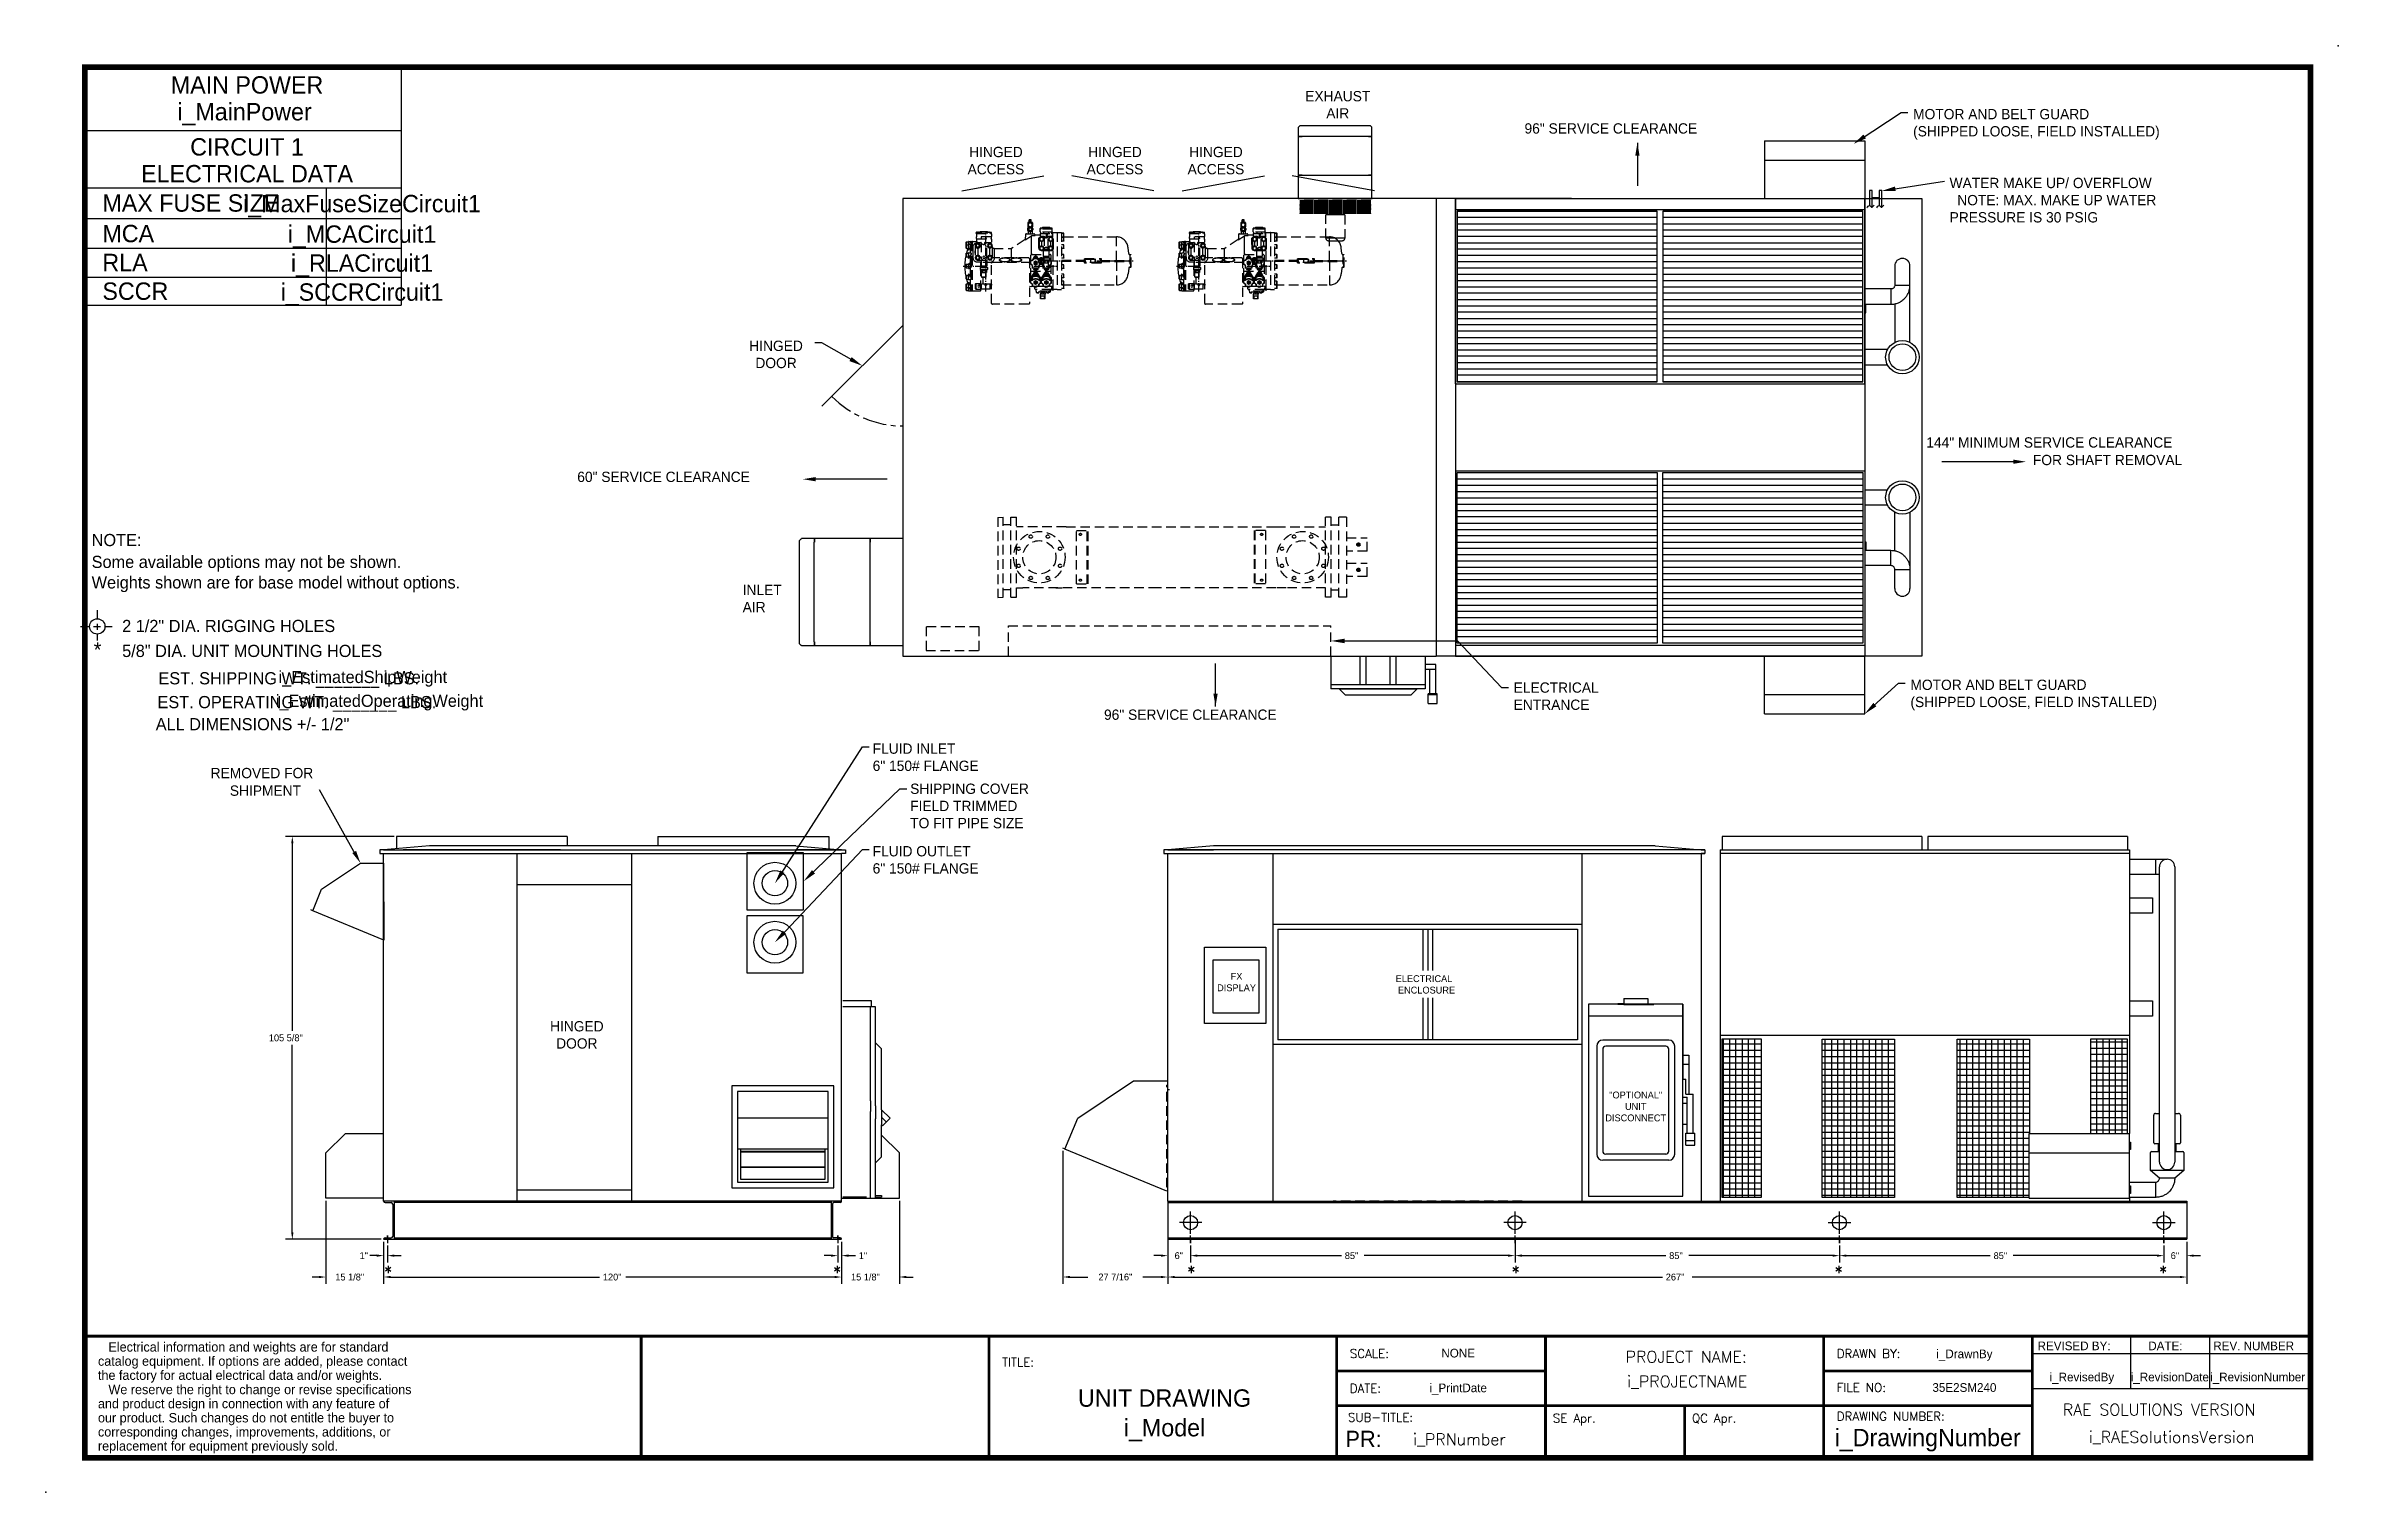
# Model space of a CAD drawing. Header units: inches. Extents: x -229 to 371, y -110 to 269.
import ezdxf
from ezdxf.enums import TextEntityAlignment as Align

# ---------------------------------------------------------------- set-up
doc = ezdxf.new("R2010")
doc.units = ezdxf.units.IN
doc.header["$MEASUREMENT"] = 0
doc.linetypes.add('CENTER', pattern=[2, 1.25, -0.25, 0.25, -0.25])
doc.linetypes.add('HIDDEN', pattern=[0.375, 0.25, -0.125])
doc.layers.get('0').update_dxf_attribs({"color": 10})
doc.layers.get('Defpoints').update_dxf_attribs({"color": 10})
doc.layers.add('C1E', color=1, linetype='Continuous')
doc.styles.add('ROMANS', font='romans.shx', dxfattribs={"height": 0.125})
doc.styles.add('SIMPLEX', font='SIMPLEX')
doc.dimstyles.get("Standard").update_dxf_attribs({"dimscale": 10, "dimtxt": 0.18, "dimasz": 0.18, "dimexe": 0.18, "dimexo": 0.0625, "dimgap": 0.09, "dimtad": 0, "dimtih": 1, "dimtoh": 1, "dimdec": 4, "dimzin": 0, "dimdsep": 46, "dimlunit": 5, "dimtxsty": 'Standard', "dimcen": -0.2, "dimadec": 0, "dimazin": 0, "dimtfac": 1, "dimtdec": 4, "dimtofl": 0, "dimtmove": 0, "dimatfit": 3, "dimfxl": 1, "dimfrac": 2, "dimtolj": 1, "dimtzin": 0, "dimarcsym": 0})

msp = doc.modelspace()

# ---------------------------------------------------------------- texts
at = {"color": 1}
for s, height, p in [('MOTOR AND BELT GUARD', 2.7, (259.9871, 249.72354)), ('(SHIPPED LOOSE, FIELD INSTALLED)', 2.7, (259.9871, 245.22354)), ('WATER MAKE UP/ OVERFLOW', 2.7, (269.53987, 231.67802)), ('  NOTE: MAX. MAKE UP WATER', 2.7, (269.53987, 227.17802)), ('PRESSURE IS 30 PSIG', 2.7, (269.53987, 222.67802)), ('ELECTRICAL', 2.7, (155.32579, 99.41477)), ('MOTOR AND BELT GUARD', 2.7, (259.28546, 100.13856)), ('ENTRANCE', 2.7, (155.32579, 94.91477)), ('(SHIPPED LOOSE, FIELD INSTALLED)', 2.7, (259.28546, 95.63856)), ('FLUID INLET', 2.7, (-12.62535, 83.41206)), ('6" 150# FLANGE', 2.7, (-12.62535, 78.91206)), ('SHIPPING COVER', 2.7, (-2.80078, 72.89656)), ('TO FIT PIPE SIZE', 2.7, (-2.80078, 63.89656)), ('FIELD TRIMMED', 2.7, (-2.80078, 68.39656)), ('6" 150# FLANGE', 2.7, (-12.62535, 52.01733)), ('FLUID OUTLET', 2.7, (-12.62535, 56.51733)), ('ELECTRICAL', 1.8, (124.40372, 23.56625)), ('ENCLOSURE', 1.8, (125.00372, 20.56625)), ('105 5/8"', 1.8, (-170.84017, 8.05617)), ('1"', 1.8, (-147.05956, -49.03312)), ('1"', 1.8, (-16.25956, -49.03312)), ('6"', 1.8, (66.47872, -49.03312)), ('85"', 1.8, (111.07872, -49.03312)), ('85"', 1.8, (196.07872, -49.03312)), ('85"', 1.8, (281.07872, -49.03312)), ('6"', 1.8, (327.47872, -49.03312)), ('15 1/8"', 1.8, (-153.42206, -54.63944)), ('120"', 1.8, (-83.30956, -54.63944)), ('15 1/8"', 1.8, (-18.29706, -54.63944)), ('267"', 1.8, (195.17872, -54.63944))]:
    msp.add_text(s, height=height, dxfattribs=at).set_placement(p)
at = {"color": 1, "ltscale": 5}
for s, p in [('96" SERVICE CLEARANCE', (158.16697, 245.97359)), ('144" MINIMUM SERVICE CLEARANCE', (263.44324, 163.67099)), ('60" SERVICE CLEARANCE', (-90.02757, 154.64869)), ('FOR SHAFT REMOVAL', (291.37637, 159.06123)), ('96" SERVICE CLEARANCE', (47.9879, 92.31061)), ('REMOVED FOR', (-186.09016, 77.0059)), ('SHIPMENT', (-181.0622, 72.39613))]:
    msp.add_text(s, height=2.7, dxfattribs=at).set_placement(p)
at = {"lineweight": 30}
for s, height, p in [('NOTE:', 3.19127, (-217.26169, 137.84028)), ('Some available options may not be shown.', 3.1912704, (-217.26169, 132.11241)), ('Weights shown are for base model without options.', 3.1912704, (-217.26169, 126.73168)), ('2 1/2" DIA. RIGGING HOLES', 3.1912704, (-209.27242, 115.32127)), ('5/8" DIA. UNIT MOUNTING HOLES', 3.1912704, (-209.27242, 108.77551)), ('   Electrical information and weights are for standard', 2.4672094, (-215.6153, -73.29679)), ('REVISED BY:', 2.278125, (292.5931, -72.92105)), ('DATE:', 2.278125, (321.60344, -72.92105)), ('REV. NUMBER', 2.278125, (338.63958, -72.92105)), ('catalog equipment. If options are added, please contact', 2.4672094, (-215.6153, -76.9976)), ('the factory for actual electrical data and/or weights.', 2.4672094, (-215.6153, -80.69841)), ('   We reserve the right to change or revise specifications', 2.4672094, (-215.6153, -84.4459)), ('our product. Such changes do not entitle the buyer to', 2.4672094, (-215.6153, -91.84753)), ('and product design in connection with any feature of', 2.4672094, (-215.6153, -88.14671)), ('corresponding changes, improvements, additions, or ', 2.4672094, (-215.6153, -95.54834)), ('replacement for equipment previously sold.', 2.4672094, (-215.6153, -99.24916))]:
    msp.add_text(s, height=height, dxfattribs=at).set_placement(p)
for s, height, p in [('*', 3.92745, (-215.71214, 108.72024)), ('EST. SHIPPING WT. _______ LBS.', 3.1912704, (-165.61336, 101.60415)), ('i_EstimatedShipWeight', 3.1949329, (-146.21666, 101.95276)), ('EST. OPERATING WT. _______ LBS.', 3.1912704, (-163.49432, 95.36182)), ('i_EstimatedOperatingWeight', 3.1912704, (-141.85001, 95.71043)), ('ALL DIMENSIONS +/- 1/2"', 3.1912704, (-175.11452, 89.57021)), ('NONE', 2.278125, (140.78486, -74.8234)), ('i_DrawnBy', 2.278125, (273.42838, -75.01882)), ('UNIT DRAWING', 4.55625, (63.84373, -87.74084)), ('i_PrintDate', 2.278125, (140.78486, -83.9359)), ('35E2SM240', 2.278125, (273.42838, -83.83289)), ('i_RevisedBy', 2.278125, (304.20301, -81.08971)), ('i_RevisionDate', 2.278125, (327.25296, -81.08971)), ('i_RevisionNumber', 2.278125, (350.25863, -81.08971)), ('i_Model', 4.55625, (63.84373, -95.50629)), ('i_DrawingNumber', 4.55625, (263.8049, -98.09368))]:
    msp.add_text(s, height=height, dxfattribs=at).set_placement(p, align=Align.CENTER)
at = {"color": 1, "extrusion": (0, 0, -1), "style": 'ROMANS'}
for p in [(138.42528, -54.13462), (-72.013, -54.13462), (-72.013, -54.13462), (-157.013, -54.13462)]:
    msp.add_text('*', height=3.3645, dxfattribs=at).set_placement(p)
at = {"color": 1, "style": 'ROMANS'}
for p in [(-23.09384, -54.13462), (239.34444, -54.13462), (324.34444, -54.13462), (324.34444, -54.13462)]:
    msp.add_text('*', height=3.3645, dxfattribs=at).set_placement(p)
at = {"lineweight": 30, "style": 'SIMPLEX'}
for s, height, p in [('TITLE:', 2.278125, (21.26784, -77.22189)), ('SCALE:', 2.278125, (112.39284, -74.94376)), ('DRAWN BY:', 2.278125, (239.96784, -74.94376)), ('DATE:', 2.278125, (112.39284, -84.05626)), ('FILE NO:', 2.278125, (239.96784, -83.83601)), ('SUB-TITLE:', 2.278125, (111.89919, -91.66547)), ('SE Apr.', 2.278125, (165.58768, -91.87719)), ('QC Apr.', 2.278125, (202.03768, -91.87719)), ('DRAWING NUMBER:', 2.278125, (239.96784, -91.38885)), ('RAE SOLUTIONS VERSION', 3.02535, (299.21252, -90.01131))]:
    msp.add_text(s, height=height, dxfattribs=at).set_placement(p)
for s, p in [('PROJECT NAME:', (200.55824, -76.15856)), ('i_PROJECTNAME', (200.78828, -82.63407)), ('i_PRNumber', (141.10441, -97.78575)), ('i_RAESolutionsVersion', (327.75085, -97.19983))]:
    msp.add_text(s, height=3.02535, dxfattribs=at).set_placement(p, align=Align.CENTER)
at = {"lineweight": 30}
msp.add_text('PR:', height=4.271484, dxfattribs=at).set_placement((120.75584, -98.31214), align=Align.RIGHT)
at = {"color": 1, "ltscale": 5}
for s, insert, char_height, attachment_point in [('EXHAUST\\PAIR', (109.23685, 257.12913), 2.7, 2), ('HINGED\\PACCESS', (19.66666, 238.87443), 2.7, 5), ('HINGED\\PACCESS', (50.85526, 238.87443), 2.7, 5), ('HINGED\\PACCESS', (77.31831, 238.87443), 2.7, 5), ('HINGED\\PDOOR', (-37.94228, 188.07444), 2.7, 5), ('INLET\\PAIR', (-46.69018, 124.10519), 2.7, 4), ('FX\\PDISPLAY', (82.7108, 23.56318), 1.8, 5), ('HINGED\\PDOOR', (-90.14065, 9.71559), 2.7, 5), ('"OPTIONAL"\\PUNIT\\PDISCONNECT', (187.30243, -5.12657), 1.8, 2)]:
    msp.add_mtext(s, dxfattribs=dict(at, insert=insert, char_height=char_height, attachment_point=attachment_point))
at = {"layer": 'C1E', "lineweight": 30}
for s, p in [('MAIN POWER', (-176.54985, 256.45152)), ('i_MainPower', (-177.21511, 249.42856)), ('CIRCUIT 1', (-176.54985, 240.21008)), ('ELECTRICAL DATA', (-176.54985, 233.18712)), ('i_MaxFuseSizeCircuit1', (-146.42558, 225.34577)), ('i_MCACircuit1', (-146.42558, 217.34343)), ('i_RLACircuit1', (-146.42558, 209.74968)), ('i_SCCRCircuit1', (-146.42558, 202.15593))]:
    msp.add_text(s, height=4.55625, dxfattribs=at).set_placement(p, align=Align.CENTER)
for s, p in [('MAX FUSE SIZE', (-214.4496, 225.49941)), ('MCA', (-214.4496, 217.49708)), ('RLA', (-214.4496, 209.90333)), ('SCCR', (-214.4496, 202.38865))]:
    msp.add_text(s, height=4.55625, dxfattribs=at).set_placement(p)

# ---------------------------------------------------------------- blocks, each defined once
blk = doc.blocks.new('*D17')
at = {"color": 0, "lineweight": -2, "ltscale": 5}
for p, q in [((37.24, -20.63), (37.24, -55.54)), ((64.68, -34.86), (64.68, -55.54)), ((39.04, -53.74), (43.76, -53.74)), ((62.88, -53.74), (58.16, -53.74))]:
    blk.add_line(p, q, dxfattribs=at)
at = {"color": 0, "ltscale": 5}
for points in [[(39.04, -53.44), (39.04, -54.04), (37.24, -53.74)], [(62.88, -53.44), (62.88, -54.04), (64.68, -53.74)]]:
    blk.add_solid(points, dxfattribs=at)
at = {"layer": 'Defpoints', "color": 0, "ltscale": 5}
for p in [(37.24, -20), (64.68, -34.23), (64.68, -53.74)]:
    blk.add_point(p, dxfattribs=at)
at = {"color": 0, "ltscale": 5, "insert": (50.96, -53.74), "char_height": 1.8, "attachment_point": 5}
blk.add_mtext('\\A1;27 7/16"', dxfattribs=at)

# ---------------------------------------------------------------- dimensions: what is measured, and where the dimension line sits
at = {"ltscale": 5}
dim = msp.add_linear_dim(base=(64.678721, -53.739443), p1=(37.236775, -20.003169), p2=(64.678721, -34.23133), dimstyle='Standard', override={"dimpost": '"'}, dxfattribs=at)
dim.commit()
dim.dimension.update_dxf_attribs({"geometry": '*D17', "text_midpoint": (50.957748, -53.739443)})

# ---------------------------------------------------------------- linework, layer by layer
at = {"color": 1, "ltscale": 5}
for p, q in [((98.94896, 247.69185), (99.38546, 248.09512)), ((98.94896, 247.63502), (98.94896, 247.69185)), ((98.94896, 228.98812), (98.94896, 247.57636)), ((98.94996, 247.57729), (98.94996, 247.63503)), ((98.94996, 245.23369), (98.94996, 247.57729)), ((99.38546, 248.09512), (117.76246, 248.09512)), ((117.76246, 248.09512), (118.19896, 247.69185)), ((118.19796, 247.57729), (118.19796, 247.63503)), ((118.19796, 245.23369), (118.19796, 247.57729)), ((118.19896, 247.69185), (118.19896, 247.63502)), ((118.19896, 228.98812), (118.19896, 247.57636)), ((245.81043, 244.22442), (256.8371, 251.52354)), ((256.8371, 251.52354), (258.6371, 251.52354)), ((98.94996, 245.23369), (99.88646, 245.23369)), ((98.94996, 245.23332), (98.94996, 245.23369)), ((98.94996, 235.04929), (98.94996, 245.23332)), ((99.88646, 245.23332), (98.94996, 245.23332)), ((99.88646, 245.28256), (117.26146, 245.28256)), ((99.88646, 245.28219), (117.26146, 245.28219)), ((99.88646, 245.23369), (99.88646, 245.23332)), ((118.19796, 245.23369), (117.26146, 245.23369)), ((117.26146, 245.23369), (117.26146, 245.23332)), ((117.26146, 245.23332), (118.19796, 245.23332)), ((118.19796, 245.23332), (118.19796, 245.23369)), ((118.19796, 235.04929), (118.19796, 245.23332)), ((187.74408, 243.55555), (187.74408, 232.27311)), ((98.94996, 235.04874), (98.94896, 235.04874)), ((98.94996, 235.04929), (99.88646, 235.04929)), ((98.94996, 228.98812), (98.94996, 235.04874)), ((99.88646, 235.04874), (98.94996, 235.04874)), ((99.88646, 235.06764), (117.26146, 235.06764)), ((99.88646, 235.06709), (117.26146, 235.06709)), ((118.19796, 235.04929), (117.26146, 235.04929)), ((117.26146, 235.04874), (118.19796, 235.04874)), ((118.19796, 228.98812), (118.19796, 235.04874)), ((118.19796, 235.04874), (118.19896, 235.04874)), ((-4.69052, 228.98712), (-4.69052, 108.98712)), ((170.43448, 228.98712), (-4.69052, 228.98712)), ((98.88546, 228.92462), (118.26246, 228.92462)), ((118.26146, 228.98812), (118.19896, 228.98812)), ((118.26246, 228.98712), (118.26246, 228.92462)), ((135.05948, 228.98712), (135.05948, 108.98712)), ((140.05948, 228.98712), (140.05948, 108.98712)), ((170.43448, 228.98712), (262.30948, 228.98712)), ((247.30948, 228.98712), (247.30948, 108.98712)), ((249.26052, 231.02765), (248.52894, 231.02765)), ((248.52894, 231.02765), (248.52894, 227.09606)), ((249.26052, 226.72966), (249.26052, 231.02765)), ((249.26052, 229.24904), (251.0533, 229.24904)), ((251.78487, 231.02765), (251.0533, 231.02765)), ((251.0533, 231.02765), (251.0533, 227.09606)), ((251.78487, 226.72966), (251.78487, 231.02765)), ((253.56062, 231.19711), (268.18987, 233.47802)), ((262.30948, 228.98712), (262.30948, 108.98712)), ((262.30948, 228.98712), (262.30948, 108.98712)), ((-4.69052, 195.69924), (-25.90372, 174.48604)), ((-25.95889, 191.11387), (-27.75889, 191.11387)), ((-16.86444, 185.97779), (-25.95889, 191.11387)), ((287.80415, 159.96123), (267.53046, 159.96123)), ((-29.11936, 155.4708), (-8.84567, 155.4708)), ((-31.75746, 139.3422), (-31.35419, 139.7787)), ((-31.75746, 112.2152), (-31.75746, 139.3422)), ((-31.35419, 139.7787), (-31.29736, 139.7787)), ((-4.56652, 139.8412), (-31.2387, 139.8412)), ((-27.92915, 112.7162), (-27.92915, 138.8412)), ((-27.92878, 112.7162), (-27.92878, 138.8412)), ((-27.88028, 139.7777), (-27.88028, 138.8412)), ((-27.87991, 139.7777), (-27.88028, 139.7777)), ((-27.88028, 138.8412), (-27.87991, 138.8412)), ((-27.87991, 138.8412), (-27.87991, 139.7777)), ((-13.30032, 112.7162), (-13.30032, 138.8412)), ((-13.29977, 112.7162), (-13.29977, 138.8412)), ((-13.28197, 139.7777), (-13.28197, 138.8412)), ((-13.28141, 139.7777), (-13.28141, 139.7787)), ((-13.28141, 138.8412), (-13.28141, 139.7777)), ((-31.35419, 111.7787), (-31.75746, 112.2152)), ((-31.29736, 111.7787), (-31.35419, 111.7787)), ((-31.23963, 111.7797), (-31.29737, 111.7797)), ((-31.2387, 111.7162), (-31.2387, 111.7787)), ((-4.56652, 111.7162), (-31.2387, 111.7162)), ((-27.88028, 111.7797), (-27.88028, 112.7162)), ((-27.88028, 112.7162), (-27.87991, 112.7162)), ((-27.87991, 111.7797), (-27.88028, 111.7797)), ((-27.87991, 112.7162), (-27.87991, 111.7797)), ((-13.28197, 111.7797), (-13.28197, 112.7162)), ((-13.28141, 112.7162), (-13.28141, 111.7797)), ((-13.28141, 111.7797), (-13.28141, 111.7787)), ((-4.69052, 108.98712), (135.05948, 108.98712)), ((22.93448, 108.98712), (107.43448, 108.98712)), ((107.43448, 108.98712), (132.1423, 108.98712)), ((109.23448, 112.98712), (140.62581, 112.98712)), ((262.30948, 108.98712), (135.05948, 108.98712)), ((140.62581, 112.98712), (152.17579, 100.76477)), ((77.21194, 95.80657), (77.21194, 107.08901)), ((152.17579, 100.76477), (153.97579, 100.76477)), ((248.63741, 95.07728), (256.13546, 101.93856)), ((256.13546, 101.93856), (257.93546, 101.93856)), ((-37.2558, 50.99193), (-15.32535, 85.21206)), ((-15.32535, 85.21206), (-13.52535, 85.21206)), ((-147.69776, 56.25942), (-157.58209, 73.96033)), ((-29.42987, 51.21958), (-5.50078, 74.24656)), ((-5.50078, 74.24656), (-3.70078, 74.24656)), ((-138.00956, 61.76867), (-166.49017, 61.76867)), ((-164.69017, 59.96867), (-164.69017, 10.75617)), ((-157.00421, 47.90863), (-146.82018, 54.71338)), ((-146.82018, 54.71338), (-140.75956, 54.71338)), ((-140.75956, 58.26867), (-141.75956, 58.26867)), ((-141.75956, 58.26867), (-141.75956, 57.26867)), ((-140.75956, 58.26867), (-141.75956, 58.26867)), ((-141.75956, 58.26867), (-141.75956, 57.26867)), ((-141.75956, 57.26867), (-140.75956, 57.26867)), ((-141.75956, 57.26867), (-140.75956, 57.26867)), ((-128.75956, 59.26867), (-140.75956, 58.26867)), ((-128.75956, 59.26867), (-140.75956, 58.26867)), ((-140.75956, 58.26867), (-20.75956, 58.26867)), ((-140.75956, 58.26867), (-128.75956, 58.26867)), ((-140.75956, 58.26867), (-128.75956, 58.26867)), ((-140.75956, -33.85633), (-140.75956, 57.26867)), ((-140.75956, 57.26867), (-20.75956, 57.26867)), ((-140.75956, -33.85633), (-140.75956, 57.26867)), ((-32.75956, 59.26867), (-128.75956, 59.26867)), ((-105.74991, -33.85633), (-105.74991, 57.26867)), ((-75.74991, -33.85633), (-75.74991, 57.26867)), ((-30.72688, 57.44892), (-45.55495, 57.44892)), ((-45.55495, 57.44892), (-45.55495, 42.49401)), ((-36.99281, 35.31512), (-15.32535, 58.31733)), ((-32.75956, 59.26867), (-20.75956, 58.26867)), ((-20.75956, 58.26867), (-32.75956, 58.26867)), ((-30.72688, 42.49401), (-30.72688, 57.44892)), ((-20.75956, 58.26867), (-19.75956, 58.26867)), ((-20.75956, -33.85633), (-20.75956, 57.26867)), ((-19.75956, 57.26867), (-20.75956, 57.26867)), ((-19.75956, 58.26867), (-19.75956, 57.26867)), ((-15.32535, 58.31733), (-13.52535, 58.31733)), ((205.42872, 58.26867), (63.67872, 58.26867)), ((64.67872, 58.26867), (63.67872, 58.26867)), ((63.67872, 58.26867), (63.67872, 57.26867)), ((63.67872, 57.26867), (64.67872, 57.26867)), ((63.67872, 57.26867), (205.42872, 57.26867)), ((76.67872, 59.26867), (64.67872, 58.26867)), ((64.67872, 58.26867), (76.67872, 58.26867)), ((64.67872, -33.85633), (64.67872, 57.26867)), ((192.42872, 59.26867), (76.67872, 59.26867)), ((92.30372, -33.85633), (92.30372, 57.26867)), ((173.30372, -33.85633), (173.30372, 57.26867)), ((192.42872, 59.26867), (204.42872, 58.26867)), ((204.42872, 58.26867), (192.42872, 58.26867)), ((204.42872, 58.26867), (205.42872, 58.26867)), ((204.42872, 57.26867), (204.42872, -33.85633)), ((205.42872, 57.26867), (204.42872, 57.26867)), ((205.42872, 58.26867), (205.42872, 57.26867)), ((-105.74991, 49.14367), (-75.74991, 49.14367)), ((-159.46329, 42.30052), (-159.86656, 42.46756)), ((-159.3478, 42.25069), (-157.00421, 47.90863)), ((-140.69606, 34.52488), (-159.3478, 42.25069)), ((-45.55495, 42.49401), (-30.72688, 42.49401)), ((-30.79553, 40.9162), (-45.6236, 40.9162)), ((-45.6236, 40.9162), (-45.6236, 25.96129)), ((-30.79553, 25.96129), (-30.79553, 40.9162)), ((92.30372, 38.71625), (173.30372, 38.71625)), ((93.55372, 37.46625), (172.05372, 37.46625)), ((93.55372, 37.46625), (93.55372, 8.46625)), ((131.55372, 37.46625), (131.55372, 26.59028)), ((132.80372, 37.46625), (132.80372, 26.59028)), ((134.05372, 37.46625), (134.05372, 26.59028)), ((172.05372, 37.46625), (172.05372, 8.46625)), ((-45.6236, 25.96129), (-30.79553, 25.96129)), ((131.55372, 19.42396), (131.55372, 8.46625)), ((132.80372, 19.42396), (132.80372, 8.46625)), ((134.05372, 19.42396), (134.05372, 8.46625)), ((-164.69017, -42.05633), (-164.69017, 7.15617)), ((173.30372, 7.21625), (92.30372, 7.21625)), ((172.05372, 8.46625), (93.55372, 8.46625)), ((41.11488, -12.10986), (55.71282, -2.35583)), ((55.71282, -2.35583), (64.42772, -2.35583)), ((37.75553, -20.22005), (41.11488, -12.10986)), ((37.64005, -20.17021), (37.23677, -20.00317)), ((37.69687, -20.19575), (37.75553, -20.22005)), ((64.42772, -31.26803), (37.75553, -20.22005)), ((-155.88456, -33.73133), (-155.88456, -55.53944)), ((-20.75956, -33.85633), (-140.75956, -33.85633)), ((-140.75956, -33.85633), (-140.75956, -33.85633)), ((-140.38456, -34.23133), (-138.75956, -34.23133)), ((-138.38456, -34.60633), (-138.38456, -43.10633)), ((-138.00956, -33.85633), (-138.00956, -43.85633)), ((-23.50956, -34.23133), (-138.00956, -34.23133)), ((-105.74991, -30.85633), (-75.74991, -30.85633)), ((-23.50956, -33.85633), (-23.50956, -43.85633)), ((-23.13456, -34.60633), (-23.13456, -43.10633)), ((-21.13456, -34.23133), (-22.75956, -34.23133)), ((-20.75956, -33.85633), (-20.75956, -33.85633)), ((-5.63456, -33.73133), (-5.63456, -55.53944)), ((64.67872, -33.85633), (239.80372, -33.85633)), ((64.67872, -33.85633), (64.67872, -43.85633)), ((64.67872, -34.23133), (331.67872, -34.23133)), ((239.80372, -33.85633), (331.67872, -33.85633)), ((331.67872, -33.85633), (331.67872, -43.85633)), ((-141.38456, -43.85633), (-166.49017, -43.85633)), ((-140.75956, -43.85633), (-140.75956, -43.85633)), ((-140.75956, -43.85633), (-139.75956, -43.85633)), ((-140.75956, -43.85633), (-20.75956, -43.85633)), ((-140.75956, -44.48133), (-140.75956, -55.53944)), ((-140.75956, -44.48133), (-140.75956, -49.93312)), ((-140.75956, -45.63539), (-140.75956, -55.53944)), ((-140.38456, -43.48133), (-138.75956, -43.48133)), ((-139.75956, -43.85633), (-139.75956, -42.85633)), ((-139.75956, -42.85633), (-139.75956, -44.85633)), ((-139.75956, -45.48133), (-139.75956, -49.93312)), ((-138.00956, -43.48133), (-23.50956, -43.48133)), ((-21.13456, -43.48133), (-22.75956, -43.48133)), ((-21.75956, -43.85633), (-21.75956, -42.85633)), ((-21.75956, -42.85633), (-21.75956, -44.85633)), ((-20.75956, -43.85633), (-21.75956, -43.85633)), ((-21.75956, -45.48133), (-21.75956, -49.93312)), ((-20.75956, -43.85633), (-20.75956, -43.85633)), ((-20.75956, -44.48133), (-20.75956, -55.53944)), ((-20.75956, -44.48133), (-20.75956, -49.93312)), ((-20.75956, -45.63539), (-20.75956, -55.53944)), ((64.67872, -43.48133), (331.67872, -43.48133)), ((64.67872, -43.85633), (331.67872, -43.85633)), ((64.67872, -43.85633), (70.67872, -43.85633)), ((64.67872, -44.48133), (64.67872, -49.93312)), ((64.67872, -47.83223), (64.67872, -55.53944)), ((70.67872, -44.85633), (70.67872, -42.85633)), ((70.67872, -44.85633), (70.67872, -42.85633)), ((70.67872, -43.85633), (70.67872, -44.85633)), ((70.67872, -43.85633), (70.67872, -44.85633)), ((70.67872, -45.48133), (70.67872, -49.93312)), ((70.67872, -45.48133), (70.67872, -49.93312)), ((155.67872, -44.85633), (155.67872, -42.85633)), ((155.67872, -44.85633), (155.67872, -42.85633)), ((155.67872, -43.85633), (155.67872, -44.85633)), ((155.67872, -43.85633), (155.67872, -44.85633)), ((155.67872, -44.98133), (155.67872, -49.93312)), ((155.67872, -45.48133), (155.67872, -49.93312)), ((240.67872, -44.85633), (240.67872, -42.85633)), ((240.67872, -44.85633), (240.67872, -42.85633)), ((240.67872, -43.85633), (240.67872, -44.85633)), ((240.67872, -43.85633), (240.67872, -44.85633)), ((240.67872, -45.48133), (240.67872, -49.93312)), ((240.67872, -46.10633), (240.67872, -49.93312)), ((325.67872, -44.85633), (325.67872, -42.85633)), ((325.67872, -44.85633), (325.67872, -42.85633)), ((331.67872, -43.85633), (325.67872, -43.85633)), ((325.67872, -43.85633), (325.67872, -44.85633)), ((325.67872, -43.85633), (325.67872, -44.85633)), ((325.67872, -45.48133), (325.67872, -49.93312)), ((325.67872, -45.48133), (325.67872, -49.93312)), ((331.67872, -44.48133), (331.67872, -49.93312)), ((331.67872, -45.10633), (331.67872, -55.53944)), ((-157.68456, -53.73944), (-159.48456, -53.73944)), ((-142.55956, -48.13312), (-144.35956, -48.13312)), ((-138.95956, -53.73944), (-84.20956, -53.73944)), ((-138.95956, -53.73944), (-137.15956, -53.73944)), ((-137.95956, -48.13312), (-136.15956, -48.13312)), ((-22.55956, -53.73944), (-77.30956, -53.73944)), ((-23.55956, -48.13312), (-25.35956, -48.13312)), ((-22.55956, -53.73944), (-24.35956, -53.73944)), ((-18.95956, -48.13312), (-17.15956, -48.13312)), ((-3.83456, -53.73944), (-2.03456, -53.73944)), ((62.87872, -48.13312), (61.07872, -48.13312)), ((66.47872, -53.73944), (194.27872, -53.73944)), ((72.47872, -48.13312), (110.17872, -48.13312)), ((72.47872, -48.13312), (74.27872, -48.13312)), ((153.87872, -48.13312), (116.17872, -48.13312)), ((157.47872, -48.13312), (195.17872, -48.13312)), ((238.87872, -48.13312), (201.17872, -48.13312)), ((329.87872, -53.73944), (202.07872, -53.73944)), ((242.47872, -48.13312), (280.17872, -48.13312)), ((323.87872, -48.13312), (286.17872, -48.13312)), ((323.87872, -48.13312), (322.07872, -48.13312)), ((333.47872, -48.13312), (335.27872, -48.13312))]:
    msp.add_line(p, q, dxfattribs=at)
at = {"color": 1, "linetype": 'Continuous'}
for p, q in [((221.05948, 244.11212), (221.05948, 239.02112)), ((221.05948, 244.11212), (247.30948, 244.11212)), ((247.30948, 244.11212), (247.30948, 239.02112)), ((221.05948, 239.02112), (247.30948, 239.02112)), ((221.05948, 239.02112), (221.05948, 228.98712)), ((247.30948, 239.02112), (247.30948, 228.98712)), ((140.05948, 228.98712), (247.30948, 228.98712)), ((140.05948, 226.11212), (140.05948, 228.98712)), ((247.30948, 226.11212), (247.30948, 228.98712)), ((140.05948, 223.86212), (140.05948, 226.11212)), ((140.05948, 226.11212), (247.30948, 226.11212)), ((140.07548, 223.86212), (140.05948, 223.86212)), ((140.05948, 182.61212), (140.05948, 223.86212)), ((140.07548, 182.61212), (140.07548, 223.86212)), ((192.93448, 225.61212), (140.55948, 225.61212)), ((140.55948, 225.61212), (140.55948, 180.86212)), ((192.93448, 225.54198), (140.58275, 225.54198)), ((192.93448, 223.94198), (140.58275, 223.94198)), ((192.93448, 222.25309), (140.58275, 222.25309)), ((192.93448, 180.86212), (192.93448, 225.61212)), ((246.80948, 225.61212), (194.43448, 225.61212)), ((194.43448, 225.61212), (194.43448, 180.86212)), ((246.80948, 225.54198), (194.45775, 225.54198)), ((246.80948, 223.94198), (194.45775, 223.94198)), ((246.80948, 222.25309), (194.45775, 222.25309)), ((246.80948, 180.86212), (246.80948, 225.61212)), ((247.29348, 223.86212), (247.30948, 223.86212)), ((247.29348, 182.61212), (247.29348, 223.86212)), ((247.30948, 223.86212), (247.30948, 226.11212)), ((247.30948, 182.61212), (247.30948, 223.86212)), ((192.93448, 220.65309), (140.58275, 220.65309)), ((192.93448, 218.96421), (140.58275, 218.96421)), ((192.93448, 217.27532), (140.58275, 217.27532)), ((246.80948, 220.65309), (194.45775, 220.65309)), ((246.80948, 218.96421), (194.45775, 218.96421)), ((246.80948, 217.27532), (194.45775, 217.27532)), ((192.93448, 215.67532), (140.58275, 215.67532)), ((192.93448, 213.98643), (140.58275, 213.98643)), ((192.93448, 212.38643), (140.58275, 212.38643)), ((192.93448, 210.69754), (140.58275, 210.69754)), ((246.80948, 215.67532), (194.45775, 215.67532)), ((246.80948, 213.98643), (194.45775, 213.98643)), ((246.80948, 212.38643), (194.45775, 212.38643)), ((246.80948, 210.69754), (194.45775, 210.69754)), ((255.16848, 211.25304), (255.16848, 208.25304)), ((259.16848, 208.25304), (259.16848, 211.25304)), ((192.93448, 209.00865), (140.58275, 209.00865)), ((192.93448, 207.40865), (140.58275, 207.40865)), ((192.93448, 205.71976), (140.58275, 205.71976)), ((246.80948, 209.00865), (194.45775, 209.00865)), ((246.80948, 207.40865), (194.45775, 207.40865)), ((246.80948, 205.71976), (194.45775, 205.71976)), ((254.18448, 205.23712), (247.30948, 205.23712)), ((254.18448, 205.23712), (254.18448, 201.23704)), ((255.16848, 208.25304), (255.16848, 206.25304)), ((255.16848, 206.25304), (259.16857, 206.25304)), ((259.16848, 206.25304), (259.16848, 208.25304)), ((259.16848, 191.25337), (259.16848, 206.25304)), ((192.93448, 204.11976), (140.58275, 204.11976)), ((192.93448, 202.43087), (140.58275, 202.43087)), ((192.93448, 200.74198), (140.58275, 200.74198)), ((192.93448, 199.14198), (140.58275, 199.14198)), ((246.80948, 204.11976), (194.45775, 204.11976)), ((246.80948, 202.43087), (194.45775, 202.43087)), ((246.80948, 200.74198), (194.45775, 200.74198)), ((246.80948, 199.14198), (194.45775, 199.14198)), ((247.30948, 201.23712), (254.18448, 201.23712)), ((247.55948, 200.98712), (247.30948, 200.98712)), ((247.30948, 198.98712), (247.55948, 198.98712)), ((247.55948, 198.98712), (247.55948, 200.98712)), ((255.16848, 201.33867), (255.16848, 191.25327)), ((192.93448, 197.45309), (140.58275, 197.45309)), ((192.93448, 195.85309), (140.58275, 195.85309)), ((192.93448, 194.16421), (140.58275, 194.16421)), ((192.93448, 192.47532), (140.58275, 192.47532)), ((246.80948, 197.45309), (194.45775, 197.45309)), ((246.80948, 195.85309), (194.45775, 195.85309)), ((246.80948, 194.16421), (194.45775, 194.16421)), ((246.80948, 192.47532), (194.45775, 192.47532)), ((192.93448, 190.87532), (140.58275, 190.87532)), ((192.93448, 189.18643), (140.58275, 189.18643)), ((192.93448, 187.58643), (140.58275, 187.58643)), ((246.80948, 190.87532), (194.45775, 190.87532)), ((246.80948, 189.18643), (194.45775, 189.18643)), ((246.80948, 187.58643), (194.45775, 187.58643)), ((253.27743, 189.36212), (247.30948, 189.36212)), ((140.05948, 180.36212), (140.05948, 182.61212)), ((140.07548, 182.61212), (140.05948, 182.61212)), ((140.05948, 180.36212), (247.30948, 180.36212)), ((140.55948, 180.86212), (192.93448, 180.86212)), ((192.93448, 185.89754), (140.58275, 185.89754)), ((192.93448, 184.20865), (140.58275, 184.20865)), ((192.93448, 182.60865), (140.58275, 182.60865)), ((192.93448, 180.91976), (140.58275, 180.91976)), ((194.43448, 180.86212), (246.80948, 180.86212)), ((246.80948, 185.89754), (194.45775, 185.89754)), ((246.80948, 184.20865), (194.45775, 184.20865)), ((246.80948, 182.60865), (194.45775, 182.60865)), ((246.80948, 180.91976), (194.45775, 180.91976)), ((247.29348, 182.61212), (247.30948, 182.61212)), ((247.30948, 185.36212), (253.27743, 185.36212)), ((247.30948, 180.36212), (247.30948, 182.61212)), ((140.05948, 157.61212), (247.30948, 157.61212)), ((140.05948, 157.61212), (140.05948, 155.36212)), ((140.55948, 112.36212), (140.55948, 157.11212)), ((140.55948, 157.11212), (192.93448, 157.11212)), ((192.93448, 157.05448), (140.58275, 157.05448)), ((192.93448, 157.11212), (192.93448, 112.36212)), ((194.43448, 157.11212), (246.80948, 157.11212)), ((194.43448, 112.36212), (194.43448, 157.11212)), ((246.80948, 157.05448), (194.45775, 157.05448)), ((246.80948, 157.11212), (246.80948, 112.36212)), ((247.30948, 157.61212), (247.30948, 155.36212)), ((140.07548, 155.36212), (140.05948, 155.36212)), ((140.05948, 155.36212), (140.05948, 114.11212)), ((140.07548, 155.36212), (140.07548, 114.11212)), ((192.93448, 155.36559), (140.58275, 155.36559)), ((192.93448, 153.76559), (140.58275, 153.76559)), ((192.93448, 152.07671), (140.58275, 152.07671)), ((192.93448, 150.38782), (140.58275, 150.38782)), ((246.80948, 155.36559), (194.45775, 155.36559)), ((246.80948, 153.76559), (194.45775, 153.76559)), ((246.80948, 152.07671), (194.45775, 152.07671)), ((246.80948, 150.38782), (194.45775, 150.38782)), ((247.29348, 155.36212), (247.30948, 155.36212)), ((247.29348, 155.36212), (247.29348, 114.11212)), ((247.30948, 155.36212), (247.30948, 114.11212)), ((247.30948, 152.61212), (253.27743, 152.61212)), ((192.93448, 148.78782), (140.58275, 148.78782)), ((192.93448, 147.09893), (140.58275, 147.09893)), ((192.93448, 145.49893), (140.58275, 145.49893)), ((246.80948, 148.78782), (194.45775, 148.78782)), ((246.80948, 147.09893), (194.45775, 147.09893)), ((246.80948, 145.49893), (194.45775, 145.49893)), ((253.27743, 148.61212), (247.30948, 148.61212)), ((255.16848, 136.63557), (255.16848, 146.72097)), ((259.16848, 146.72088), (259.16848, 131.72121)), ((192.93448, 143.81004), (140.58275, 143.81004)), ((192.93448, 142.12115), (140.58275, 142.12115)), ((192.93448, 140.52115), (140.58275, 140.52115)), ((192.93448, 138.83226), (140.58275, 138.83226)), ((246.80948, 143.81004), (194.45775, 143.81004)), ((246.80948, 142.12115), (194.45775, 142.12115)), ((246.80948, 140.52115), (194.45775, 140.52115)), ((246.80948, 138.83226), (194.45775, 138.83226)), ((247.30948, 138.98712), (247.55948, 138.98712)), ((247.55948, 138.98712), (247.55948, 136.98712)), ((192.93448, 137.23226), (140.58275, 137.23226)), ((192.93448, 135.54337), (140.58275, 135.54337)), ((192.93448, 133.85448), (140.58275, 133.85448)), ((192.93448, 132.25448), (140.58275, 132.25448)), ((246.80948, 137.23226), (194.45775, 137.23226)), ((246.80948, 135.54337), (194.45775, 135.54337)), ((246.80948, 133.85448), (194.45775, 133.85448)), ((246.80948, 132.25448), (194.45775, 132.25448)), ((247.55948, 136.98712), (247.30948, 136.98712)), ((247.30948, 136.73712), (254.18448, 136.73712)), ((254.18448, 132.73712), (247.30948, 132.73712)), ((254.18448, 132.73712), (254.18448, 136.7372)), ((192.93448, 130.56559), (140.58275, 130.56559)), ((192.93448, 128.96559), (140.58275, 128.96559)), ((192.93448, 127.27671), (140.58275, 127.27671)), ((246.80948, 130.56559), (194.45775, 130.56559)), ((246.80948, 128.96559), (194.45775, 128.96559)), ((246.80948, 127.27671), (194.45775, 127.27671)), ((255.16848, 131.72121), (259.16857, 131.72121)), ((255.16848, 129.72121), (255.16848, 131.72121)), ((255.16848, 126.72121), (255.16848, 129.72121)), ((259.16848, 131.72121), (259.16848, 129.72121)), ((259.16848, 129.72121), (259.16848, 126.72121)), ((192.93448, 125.58782), (140.58275, 125.58782)), ((192.93448, 123.98782), (140.58275, 123.98782)), ((192.93448, 122.29893), (140.58275, 122.29893)), ((192.93448, 120.69893), (140.58275, 120.69893)), ((246.80948, 125.58782), (194.45775, 125.58782)), ((246.80948, 123.98782), (194.45775, 123.98782)), ((246.80948, 122.29893), (194.45775, 122.29893)), ((246.80948, 120.69893), (194.45775, 120.69893)), ((192.93448, 119.01004), (140.58275, 119.01004)), ((192.93448, 117.32115), (140.58275, 117.32115)), ((192.93448, 115.72115), (140.58275, 115.72115)), ((246.80948, 119.01004), (194.45775, 119.01004)), ((246.80948, 117.32115), (194.45775, 117.32115)), ((246.80948, 115.72115), (194.45775, 115.72115)), ((140.05948, 114.11212), (140.05948, 111.86212)), ((140.07548, 114.11212), (140.05948, 114.11212)), ((140.05948, 111.86212), (140.05948, 108.98712)), ((140.05948, 111.86212), (247.30948, 111.86212)), ((140.05948, 108.98712), (247.30948, 108.98712)), ((192.93448, 112.36212), (140.55948, 112.36212)), ((192.93448, 114.03226), (140.58275, 114.03226)), ((192.93448, 112.43226), (140.58275, 112.43226)), ((246.80948, 112.36212), (194.43448, 112.36212)), ((246.80948, 114.03226), (194.45775, 114.03226)), ((246.80948, 112.43226), (194.45775, 112.43226)), ((221.05948, 98.95312), (221.05948, 108.98712)), ((247.29348, 114.11212), (247.30948, 114.11212)), ((247.30948, 114.11212), (247.30948, 111.86212)), ((247.30948, 111.86212), (247.30948, 108.98712)), ((247.30948, 98.95312), (247.30948, 108.98712)), ((221.05948, 93.86212), (221.05948, 98.95312)), ((221.05948, 98.95312), (247.30948, 98.95312)), ((247.30948, 93.86212), (247.30948, 98.95312)), ((221.05948, 93.86212), (247.30948, 93.86212)), ((-92.63456, 61.76867), (-137.38456, 61.76867)), ((-137.38456, 61.76867), (-137.38456, 58.54992)), ((-92.63456, 61.76867), (-92.63456, 59.26867)), ((-68.88456, 61.76867), (-24.13456, 61.76867)), ((-68.88456, 61.76867), (-68.88456, 59.26867)), ((-24.13456, 61.76867), (-24.13456, 58.54992)), ((209.92872, 61.76867), (209.92872, 58.26867)), ((262.30372, 61.76867), (209.92872, 61.76867)), ((262.30372, 61.76867), (262.30372, 58.26867)), ((316.17872, 61.76867), (263.80372, 61.76867)), ((263.80372, 61.76867), (263.80372, 58.26867)), ((316.17872, 61.76867), (316.17872, 58.26867)), ((-94.38456, 58.26867), (-135.63456, 58.26867)), ((-94.38456, 58.25267), (-135.63456, 58.25267)), ((-67.13456, 58.26867), (-25.88456, 58.26867)), ((-67.13456, 58.25267), (-25.88456, 58.25267)), ((209.42872, 58.26867), (316.67872, 58.26867)), ((209.42872, 58.26867), (209.42872, 57.38867)), ((209.42872, 57.38867), (209.42872, 9.65967)), ((209.42872, 57.38867), (316.67872, 57.38867)), ((316.67872, 58.26867), (316.67872, 57.38867)), ((316.67872, 57.38867), (316.67872, 9.65967)), ((316.67872, 55.76867), (323.55372, 55.76867)), ((323.55372, 51.768), (323.55372, 55.76933)), ((323.55372, 55.76867), (326.53486, 55.76867)), ((326.53772, 55.76867), (326.53761, 55.76867)), ((323.55372, 51.76867), (316.67872, 51.76867)), ((324.53772, 51.76867), (323.55372, 51.76867)), ((324.53772, 50.76867), (324.53772, 53.76867)), ((324.53772, -20.59042), (324.53772, 50.76867)), ((328.53772, 53.76867), (328.53772, 50.76867)), ((328.53772, 50.76867), (328.53772, -20.59042)), ((316.67872, 45.64367), (322.67872, 45.64367)), ((316.67872, 45.64367), (319.42894, 45.64367)), ((322.67872, 45.64367), (322.67872, 41.64367)), ((322.67872, 41.64367), (316.67872, 41.64367)), ((316.67872, 18.64367), (322.67872, 18.64367)), ((322.67872, 18.64367), (322.67872, 14.64367)), ((322.67872, 14.64367), (316.67872, 14.64367)), ((209.42872, 9.65967), (316.67872, 9.65967)), ((209.42872, 9.64367), (209.42872, -33.85633)), ((209.42872, 9.64367), (316.67872, 9.64367)), ((209.44472, 9.65967), (209.44472, 9.64367)), ((209.92872, 8.6551), (220.17872, 8.6551)), ((209.92872, -32.85633), (209.92872, 8.6551)), ((220.15719, 7.33268), (209.93497, 7.33268)), ((210.20164, 8.6551), (210.20164, -32.8451)), ((211.89053, 8.6551), (211.89053, -32.8451)), ((213.49053, 8.6551), (213.49053, -32.8451)), ((215.17942, 8.6551), (215.17942, -32.8451)), ((216.77942, 8.6551), (216.77942, -32.8451)), ((218.4683, 8.6551), (218.4683, -32.8451)), ((220.15719, 8.6551), (220.15719, -32.8451)), ((220.17872, 8.6551), (220.17872, -32.85633)), ((236.11672, 8.64367), (255.11672, 8.64367)), ((236.11672, -32.85633), (236.11672, 8.64367)), ((255.10283, 7.32839), (236.11672, 7.32839)), ((236.88061, 8.64367), (236.88061, -32.84939)), ((238.5695, 8.64367), (238.5695, -32.84939)), ((240.1695, 8.64367), (240.1695, -32.84939)), ((241.85839, 8.64367), (241.85839, -32.84939)), ((243.54728, 8.64367), (243.54728, -32.84939)), ((245.14728, 8.64367), (245.14728, -32.84939)), ((246.83617, 8.64367), (246.83617, -32.84939)), ((248.43617, 8.64367), (248.43617, -32.84939)), ((250.12505, 8.64367), (250.12505, -32.84939)), ((251.81394, 8.64367), (251.81394, -32.84939)), ((253.41394, 8.64367), (253.41394, -32.84939)), ((255.10283, 8.64367), (255.10283, -32.84939)), ((255.11672, 8.64367), (255.11672, -32.85633)), ((271.49072, 8.64367), (290.49072, 8.64367)), ((271.49072, -32.85633), (271.49072, 8.64367)), ((290.47683, 7.32839), (271.49072, 7.32839)), ((272.25461, 8.64367), (272.25461, -32.84939)), ((273.9435, 8.64367), (273.9435, -32.84939)), ((275.5435, 8.64367), (275.5435, -32.84939)), ((277.23239, 8.64367), (277.23239, -32.84939)), ((278.92128, 8.64367), (278.92128, -32.84939)), ((280.52128, 8.64367), (280.52128, -32.84939)), ((282.21017, 8.64367), (282.21017, -32.84939)), ((283.81017, 8.64367), (283.81017, -32.84939)), ((285.49905, 8.64367), (285.49905, -32.84939)), ((287.18794, 8.64367), (287.18794, -32.84939)), ((288.78794, 8.64367), (288.78794, -32.84939)), ((290.47683, 8.64367), (290.47683, -16.10633)), ((290.49072, 8.64367), (290.49072, -16.10633)), ((316.17872, 8.64367), (306.42872, 8.64367)), ((306.42872, 8.64367), (306.42872, -16.10633)), ((316.16692, 7.84159), (306.42872, 7.84159)), ((316.16692, 6.1527), (306.42872, 6.1527)), ((308.07803, 8.64159), (308.07803, -16.06952)), ((309.67803, 8.64159), (309.67803, -16.06952)), ((311.36692, 8.64159), (311.36692, -16.06952)), ((312.96692, 8.64159), (312.96692, -16.06952)), ((314.6558, 8.64159), (314.6558, -16.06952)), ((316.17872, -16.10633), (316.17872, 8.64367)), ((316.66272, 9.65967), (316.66272, 9.64367)), ((316.67872, 9.64367), (316.67872, -13.94033)), ((220.15719, 5.64379), (209.93497, 5.64379)), ((220.15719, 3.9549), (209.93497, 3.9549)), ((220.15719, 2.3549), (209.93497, 2.3549)), ((220.15719, 0.66601), (209.93497, 0.66601)), ((255.10283, 5.6395), (236.11672, 5.6395)), ((255.10283, 3.95061), (236.11672, 3.95061)), ((255.10283, 2.35061), (236.11672, 2.35061)), ((255.10283, 0.66173), (236.11672, 0.66173)), ((290.47683, 5.6395), (271.49072, 5.6395)), ((290.47683, 3.95061), (271.49072, 3.95061)), ((290.47683, 2.35061), (271.49072, 2.35061)), ((290.47683, 0.66173), (271.49072, 0.66173)), ((316.16692, 4.5527), (306.42872, 4.5527)), ((316.16692, 2.86381), (306.42872, 2.86381)), ((316.16692, 1.26381), (306.42872, 1.26381)), ((-22.7597, -3.61666), (-49.5097, -3.61666)), ((-49.5097, -3.61666), (-49.5097, -30.36666)), ((-24.2597, -5.11666), (-48.0097, -5.11666)), ((-48.0097, -5.11666), (-48.0097, -28.86666)), ((-24.2597, -28.86666), (-24.2597, -5.11666)), ((-22.7597, -30.36666), (-22.7597, -3.61666)), ((220.15719, -0.93399), (209.93497, -0.93399)), ((220.15719, -2.62288), (209.93497, -2.62288)), ((220.15719, -4.31177), (209.93497, -4.31177)), ((220.15719, -5.91177), (209.93497, -5.91177)), ((255.10283, -0.93827), (236.11672, -0.93827)), ((255.10283, -2.62716), (236.11672, -2.62716)), ((255.10283, -4.31605), (236.11672, -4.31605)), ((255.10283, -5.91605), (236.11672, -5.91605)), ((290.47683, -0.93827), (271.49072, -0.93827)), ((290.47683, -2.62716), (271.49072, -2.62716)), ((290.47683, -4.31605), (271.49072, -4.31605)), ((290.47683, -5.91605), (271.49072, -5.91605)), ((316.16692, -0.42508), (306.42872, -0.42508)), ((316.16692, -2.11397), (306.42872, -2.11397)), ((316.16692, -3.71397), (306.42872, -3.71397)), ((316.16692, -5.40286), (306.42872, -5.40286)), ((220.15719, -7.60066), (209.93497, -7.60066)), ((220.15719, -9.20066), (209.93497, -9.20066)), ((220.15719, -10.88955), (209.93497, -10.88955)), ((255.10283, -7.60494), (236.11672, -7.60494)), ((255.10283, -9.20494), (236.11672, -9.20494)), ((255.10283, -10.89383), (236.11672, -10.89383)), ((290.47683, -7.60494), (271.49072, -7.60494)), ((290.47683, -9.20494), (271.49072, -9.20494)), ((290.47683, -10.89383), (271.49072, -10.89383)), ((316.16692, -7.00286), (306.42872, -7.00286)), ((316.16692, -8.69175), (306.42872, -8.69175)), ((316.16692, -10.38064), (306.42872, -10.38064)), ((316.16692, -11.98064), (306.42872, -11.98064)), ((323.03776, -18.59042), (323.03776, -11.34042)), ((323.53776, -10.84042), (324.53772, -10.84042)), ((328.53772, -10.84042), (329.53776, -10.84042)), ((330.03776, -11.34042), (330.03776, -18.59042)), ((-155.88456, -21.19733), (-150.79356, -16.10633)), ((-150.79356, -16.10633), (-140.75956, -16.10633)), ((-5.63456, -21.19733), (-10.28609, -16.5458)), ((220.15719, -12.57843), (209.93497, -12.57843)), ((220.15719, -14.17843), (209.93497, -14.17843)), ((220.15719, -15.86732), (209.93497, -15.86732)), ((220.15719, -17.46732), (209.93497, -17.46732)), ((255.10283, -12.58272), (236.11672, -12.58272)), ((255.10283, -14.18272), (236.11672, -14.18272)), ((255.10283, -15.87161), (236.11672, -15.87161)), ((255.10283, -17.47161), (236.11672, -17.47161)), ((290.47683, -12.58272), (271.49072, -12.58272)), ((290.47683, -14.18272), (271.49072, -14.18272)), ((290.47683, -15.87161), (271.49072, -15.87161)), ((290.38794, -17.47161), (271.49072, -17.47161)), ((290.42872, -21.19733), (290.42872, -16.10633)), ((290.42872, -16.10633), (316.67872, -16.10633)), ((316.16692, -13.66952), (306.42872, -13.66952)), ((316.16692, -15.26952), (306.42872, -15.26952)), ((316.67872, -13.94033), (316.66272, -13.94033)), ((316.66272, -13.94033), (316.66272, -16.10633)), ((316.67872, -13.94033), (316.67872, -16.10633)), ((316.67872, -21.19733), (316.67872, -16.10633)), ((-155.88456, -33.10633), (-155.88456, -21.19733)), ((-47.22845, -20.23038), (-47.22845, -28.08541)), ((-25.04095, -20.84288), (-47.22845, -20.84288)), ((-47.22845, -20.90538), (-25.04095, -20.90538)), ((-25.04095, -28.08541), (-25.04095, -20.23038)), ((-5.63456, -33.10633), (-5.63456, -21.19733)), ((220.15719, -19.15621), (209.93497, -19.15621)), ((220.15719, -20.8451), (209.93497, -20.8451)), ((220.15719, -22.4451), (209.93497, -22.4451)), ((255.10283, -19.1605), (236.11672, -19.1605)), ((255.10283, -20.84939), (236.11672, -20.84939)), ((255.10283, -22.44939), (236.11672, -22.44939)), ((290.38794, -19.1605), (271.49072, -19.1605)), ((290.38794, -20.84939), (271.49072, -20.84939)), ((290.38794, -22.44939), (271.49072, -22.44939)), ((290.42872, -33.10633), (290.42872, -21.19733)), ((290.42872, -21.19733), (316.67872, -21.19733)), ((316.67872, -18.35633), (316.92872, -18.35633)), ((316.92872, -20.35633), (316.67872, -20.35633)), ((316.67872, -33.10633), (316.67872, -21.19733)), ((316.92872, -18.35633), (316.92872, -20.35633)), ((322.16276, -25.84042), (322.16276, -21.09042)), ((322.41276, -20.84042), (324.53772, -20.84042)), ((324.53772, -18.84042), (323.28776, -18.84042)), ((324.28776, -20.84042), (324.28776, -18.84042)), ((324.53772, -23.59042), (324.53772, -20.59042)), ((329.78776, -18.84042), (328.53772, -18.84042)), ((328.53772, -20.59042), (328.53772, -23.59042)), ((328.53772, -20.84042), (330.66276, -20.84042)), ((328.78776, -18.84042), (328.78776, -20.84042)), ((330.91276, -21.09042), (330.91276, -25.84042)), ((-48.0097, -28.86666), (-24.2597, -28.86666)), ((-25.04095, -24.90538), (-47.22845, -24.90538)), ((-47.22845, -24.96788), (-25.04095, -24.96788)), ((-47.22845, -28.08541), (-25.04095, -28.08541)), ((220.15719, -24.13399), (209.93497, -24.13399)), ((220.15719, -25.73399), (209.93497, -25.73399)), ((220.15719, -27.42288), (209.93497, -27.42288)), ((220.15719, -29.11177), (209.93497, -29.11177)), ((255.10283, -24.13827), (236.11672, -24.13827)), ((255.10283, -25.73827), (236.11672, -25.73827)), ((255.10283, -27.42716), (236.11672, -27.42716)), ((255.10283, -29.11605), (236.11672, -29.11605)), ((290.38794, -24.13827), (271.49072, -24.13827)), ((290.38794, -25.73827), (271.49072, -25.73827)), ((290.38794, -27.42716), (271.49072, -27.42716)), ((290.38794, -29.11605), (271.49072, -29.11605)), ((316.67872, -28.85633), (323.55372, -28.85633)), ((316.67872, -29.85633), (316.92872, -29.85633)), ((316.92872, -29.85633), (316.92872, -31.85633)), ((330.91276, -25.84042), (322.16276, -25.84042)), ((324.53776, -27.84042), (322.16276, -25.84042)), ((323.55372, -32.857), (323.55372, -28.85567)), ((328.53843, -27.84042), (324.53709, -27.84042)), ((330.91276, -25.84042), (328.53776, -27.84042)), ((-140.75956, -33.10633), (-155.88456, -33.10633)), ((-49.5097, -30.36666), (-22.7597, -30.36666)), ((-20.75956, -33.10633), (-5.63456, -33.10633)), ((209.42872, -33.85633), (316.67872, -33.85633)), ((220.17872, -32.85633), (209.92872, -32.85633)), ((220.15719, -30.71177), (209.93497, -30.71177)), ((220.15719, -32.40066), (209.93497, -32.40066)), ((255.10283, -30.71605), (236.11672, -30.71605)), ((255.10283, -32.40494), (236.11672, -32.40494)), ((255.11672, -32.85633), (236.11672, -32.85633)), ((290.38794, -30.71605), (271.49072, -30.71605)), ((290.38794, -32.40494), (271.49072, -32.40494)), ((290.42872, -32.85633), (271.49072, -32.85633)), ((290.42872, -33.10633), (316.67872, -33.10633)), ((316.66272, -33.10633), (316.66272, -33.84033)), ((316.67872, -33.84033), (316.66272, -33.84033)), ((316.92872, -31.85633), (316.67872, -31.85633)), ((323.55372, -32.85633), (316.67872, -32.85633)), ((316.67872, -33.10633), (316.67872, -33.84033)), ((316.67872, -33.84033), (316.67872, -33.85633))]:
    msp.add_line(p, q, dxfattribs=at)
at = {"ltscale": 5}
for p, q in [((10.71532, 231.0062), (32.24064, 234.87464)), ((61.05686, 231.0062), (39.53153, 234.87464)), ((68.48139, 231.0062), (90.00672, 234.87464)), ((118.82293, 231.0062), (97.29761, 234.87464)), ((-140.75956, 54.71338), (-140.69606, 34.52488)), ((74.35383, 32.70058), (90.35383, 32.70058)), ((74.35383, 12.70058), (74.35383, 32.70058)), ((90.35383, 32.70058), (90.35383, 14.70058)), ((76.57518, 29.40783), (88.57518, 29.40783)), ((76.57518, 15.40783), (76.57518, 29.40783)), ((88.57518, 29.40783), (88.57518, 15.40783)), ((90.35383, 12.70058), (74.35383, 12.70058)), ((88.57518, 15.40783), (76.57518, 15.40783)), ((90.35383, 14.70058), (90.35383, 12.70058)), ((-24.2597, -12.12019), (-48.0097, -12.12019)), ((-24.2597, -20.23038), (-48.0097, -20.23038))]:
    msp.add_line(p, q, dxfattribs=at)
at = {"color": 1, "linetype": 'HIDDEN', "ltscale": 10}
for p, q in [((99.10246, 228.98087), (99.10246, 228.92462)), ((118.11496, 228.98087), (99.10246, 228.98087)), ((118.11496, 228.98087), (99.10246, 228.98087)), ((118.11496, 228.92462), (99.10246, 228.92462)), ((118.11496, 228.92462), (99.10246, 228.92462)), ((99.32746, 228.4465), (117.88996, 228.4465)), ((117.88996, 228.39025), (99.32746, 228.39025)), ((108.60871, 228.92462), (108.57396, 228.92462)), ((108.60871, 228.92462), (108.57396, 228.92462)), ((108.60871, 228.92462), (108.60871, 228.92462)), ((108.60871, 228.92462), (108.60871, 228.92462)), ((118.11496, 228.98087), (118.11496, 228.92462)), ((118.11496, 228.98087), (118.11496, 228.92462)), ((28.04333, 222.61404), (28.02816, 222.61404)), ((28.02816, 222.61404), (28.02816, 222.6014)), ((28.02816, 222.6014), (28.02816, 222.58623)), ((28.02816, 222.58623), (28.02816, 221.48895)), ((28.02816, 222.58623), (28.02816, 222.58623)), ((28.05598, 222.62668), (28.04333, 222.61404)), ((28.08126, 222.63932), (28.05598, 222.62668)), ((28.05598, 222.62668), (28.05598, 222.62668)), ((29.18107, 222.63932), (28.08126, 222.63932)), ((28.25571, 222.41431), (28.0939, 222.03759)), ((28.28352, 222.38649), (28.13435, 222.03759)), ((28.63243, 222.57359), (28.25571, 222.41431)), ((28.63243, 222.53314), (28.28352, 222.38649)), ((28.38971, 223.3523), (28.34926, 223.33713)), ((28.34926, 223.33713), (28.34926, 223.33713)), ((28.36443, 222.85676), (28.36443, 223.33713)), ((28.37707, 223.31185), (28.36443, 223.29668)), ((28.36443, 223.29668), (28.36443, 223.28404)), ((28.36443, 223.28404), (28.36443, 223.2714)), ((28.36443, 222.92249), (28.36443, 222.90985)), ((28.36443, 222.90985), (28.36443, 222.89721)), ((28.36443, 222.89721), (28.38971, 222.88204)), ((28.36443, 222.85676), (28.38971, 222.84159)), ((28.38971, 223.32449), (28.37707, 223.31185)), ((28.85997, 223.3523), (28.38971, 223.3523)), ((28.41752, 223.32449), (28.38971, 223.32449)), ((28.38971, 222.88204), (28.40488, 222.8694)), ((28.85997, 222.84159), (28.38971, 222.84159)), ((28.38971, 222.84159), (28.38971, 222.84159)), ((28.40488, 222.8694), (28.43016, 222.85676)), ((28.43016, 223.33713), (28.41752, 223.32449)), ((28.45797, 222.80113), (28.41752, 222.84159)), ((28.41752, 222.63932), (28.41752, 222.72023)), ((28.41752, 222.72023), (28.84733, 222.72023)), ((28.45797, 223.33713), (28.43016, 223.33713)), ((28.43016, 222.85676), (28.44533, 222.85676)), ((28.44533, 222.85676), (28.48326, 222.85676)), ((28.48326, 223.33713), (28.45797, 223.33713)), ((28.45797, 222.72023), (28.45797, 222.80113)), ((28.45797, 222.80113), (28.80688, 222.80113)), ((28.49843, 223.33713), (28.48326, 223.33713)), ((28.48326, 222.85676), (28.51107, 222.85676)), ((28.52371, 223.33713), (28.49843, 223.33713)), ((28.51107, 222.85676), (28.53888, 222.85676)), ((28.55152, 223.33713), (28.52371, 223.33713)), ((28.53888, 222.85676), (28.56416, 222.85676)), ((28.57933, 223.33713), (28.55152, 223.33713)), ((28.56416, 222.85676), (28.57933, 222.8694)), ((28.59197, 223.32449), (28.57933, 223.33713)), ((28.57933, 222.8694), (28.60462, 222.88204)), ((28.60462, 223.31185), (28.59197, 223.32449)), ((28.61979, 223.29668), (28.60462, 223.31185)), ((28.60462, 222.88204), (28.61979, 222.89721)), ((28.63243, 223.28404), (28.61979, 223.29668)), ((28.61979, 222.89721), (28.63243, 222.90985)), ((28.64507, 223.29668), (28.63243, 223.28404)), ((28.63243, 223.28404), (28.63243, 223.2714)), ((28.63243, 223.2714), (28.63243, 223.28404)), ((28.63243, 222.92249), (28.63243, 223.2714)), ((28.63243, 222.90985), (28.63243, 222.92249)), ((28.63243, 222.92249), (28.63243, 222.90985)), ((28.63243, 222.90985), (28.64507, 222.89721)), ((29.00661, 222.41431), (28.63243, 222.57359)), ((28.9788, 222.38649), (28.63243, 222.53314)), ((28.66024, 223.31185), (28.64507, 223.29668)), ((28.64507, 222.89721), (28.66024, 222.88204)), ((28.67288, 223.32449), (28.66024, 223.31185)), ((28.66024, 222.88204), (28.67288, 222.8694)), ((28.68552, 223.33713), (28.67288, 223.32449)), ((28.67288, 222.8694), (28.70069, 222.85676)), ((28.71333, 223.33713), (28.68552, 223.33713)), ((28.70069, 222.85676), (28.72597, 222.85676)), ((28.74114, 223.33713), (28.71333, 223.33713)), ((28.72597, 222.85676), (28.75378, 222.85676)), ((28.76643, 223.33713), (28.74114, 223.33713)), ((28.75378, 222.85676), (28.7816, 222.85676)), ((28.79424, 223.33713), (28.76643, 223.33713)), ((28.7816, 222.85676), (28.80688, 222.85676)), ((28.81952, 223.33713), (28.79424, 223.33713)), ((28.80688, 222.85676), (28.83216, 222.85676)), ((28.80688, 222.80113), (28.84733, 222.84159)), ((28.80688, 222.72023), (28.80688, 222.80113)), ((28.84733, 223.33713), (28.81952, 223.33713)), ((28.83216, 222.85676), (28.85997, 222.8694)), ((28.85997, 223.32449), (28.84733, 223.33713)), ((28.84733, 222.63932), (28.84733, 222.72023)), ((28.90043, 223.33713), (28.85997, 223.33713)), ((28.85997, 223.33713), (28.85997, 223.33713)), ((28.87261, 223.31185), (28.85997, 223.32449)), ((28.85997, 222.8694), (28.87261, 222.88204)), ((28.85997, 222.84159), (28.88526, 222.84159)), ((28.88526, 223.29668), (28.87261, 223.31185)), ((28.87261, 222.88204), (28.88526, 222.89721)), ((28.90043, 223.28404), (28.88526, 223.29668)), ((28.88526, 222.89721), (28.90043, 222.90985)), ((28.88526, 222.84159), (28.88526, 222.84159)), ((28.90043, 222.85676), (28.90043, 223.33713)), ((28.90043, 223.2714), (28.90043, 223.28404)), ((28.90043, 222.90985), (28.90043, 222.92249)), ((29.12797, 222.03759), (28.9788, 222.38649)), ((29.16842, 222.03759), (29.00661, 222.41431)), ((29.19624, 222.62668), (29.18107, 222.63932)), ((29.18107, 222.63932), (29.18107, 222.63932)), ((29.20888, 222.62668), (29.19624, 222.62668)), ((29.20888, 222.61404), (29.20888, 222.62668)), ((29.22152, 222.61404), (29.20888, 222.61404)), ((29.22152, 222.6014), (29.22152, 222.61404)), ((29.23669, 222.58623), (29.22152, 222.6014)), ((29.23669, 222.58623), (29.23669, 221.48895)), ((83.87506, 222.61404), (83.85989, 222.61404)), ((83.85989, 222.61404), (83.85989, 222.6014)), ((83.85989, 222.6014), (83.85989, 222.58623)), ((83.85989, 222.58623), (83.85989, 221.48895)), ((83.85989, 222.58623), (83.85989, 222.58623)), ((83.8877, 222.62668), (83.87506, 222.61404)), ((83.91299, 222.63932), (83.8877, 222.62668)), ((83.8877, 222.62668), (83.8877, 222.62668)), ((85.0128, 222.63932), (83.91299, 222.63932)), ((84.08744, 222.41431), (83.92563, 222.03759)), ((84.11525, 222.38649), (83.96608, 222.03759)), ((84.46416, 222.57359), (84.08744, 222.41431)), ((84.46416, 222.53314), (84.11525, 222.38649)), ((84.22144, 223.3523), (84.18099, 223.33713)), ((84.18099, 223.33713), (84.18099, 223.33713)), ((84.19616, 222.85676), (84.19616, 223.33713)), ((84.2088, 223.31185), (84.19616, 223.29668)), ((84.19616, 223.29668), (84.19616, 223.28404)), ((84.19616, 223.28404), (84.19616, 223.2714)), ((84.19616, 222.92249), (84.19616, 222.90985)), ((84.19616, 222.90985), (84.19616, 222.89721)), ((84.19616, 222.89721), (84.22144, 222.88204)), ((84.19616, 222.85676), (84.22144, 222.84159)), ((84.22144, 223.32449), (84.2088, 223.31185)), ((84.6917, 223.3523), (84.22144, 223.3523)), ((84.24925, 223.32449), (84.22144, 223.32449)), ((84.22144, 222.88204), (84.23661, 222.8694)), ((84.6917, 222.84159), (84.22144, 222.84159)), ((84.22144, 222.84159), (84.22144, 222.84159)), ((84.23661, 222.8694), (84.26189, 222.85676)), ((84.26189, 223.33713), (84.24925, 223.32449)), ((84.2897, 222.80113), (84.24925, 222.84159)), ((84.24925, 222.63932), (84.24925, 222.72023)), ((84.24925, 222.72023), (84.67906, 222.72023)), ((84.2897, 223.33713), (84.26189, 223.33713)), ((84.26189, 222.85676), (84.27706, 222.85676)), ((84.27706, 222.85676), (84.31499, 222.85676)), ((84.31499, 223.33713), (84.2897, 223.33713)), ((84.2897, 222.72023), (84.2897, 222.80113)), ((84.2897, 222.80113), (84.63861, 222.80113)), ((84.33016, 223.33713), (84.31499, 223.33713)), ((84.31499, 222.85676), (84.3428, 222.85676)), ((84.35544, 223.33713), (84.33016, 223.33713)), ((84.3428, 222.85676), (84.37061, 222.85676)), ((84.38325, 223.33713), (84.35544, 223.33713)), ((84.37061, 222.85676), (84.39589, 222.85676)), ((84.41106, 223.33713), (84.38325, 223.33713)), ((84.39589, 222.85676), (84.41106, 222.8694)), ((84.4237, 223.32449), (84.41106, 223.33713)), ((84.41106, 222.8694), (84.43634, 222.88204)), ((84.43634, 223.31185), (84.4237, 223.32449)), ((84.45151, 223.29668), (84.43634, 223.31185)), ((84.43634, 222.88204), (84.45151, 222.89721)), ((84.46416, 223.28404), (84.45151, 223.29668)), ((84.45151, 222.89721), (84.46416, 222.90985)), ((84.4768, 223.29668), (84.46416, 223.28404)), ((84.46416, 223.28404), (84.46416, 223.2714)), ((84.46416, 223.2714), (84.46416, 223.28404)), ((84.46416, 222.92249), (84.46416, 223.2714)), ((84.46416, 222.90985), (84.46416, 222.92249)), ((84.46416, 222.92249), (84.46416, 222.90985)), ((84.46416, 222.90985), (84.4768, 222.89721)), ((84.83834, 222.41431), (84.46416, 222.57359)), ((84.81053, 222.38649), (84.46416, 222.53314)), ((84.49197, 223.31185), (84.4768, 223.29668)), ((84.4768, 222.89721), (84.49197, 222.88204)), ((84.50461, 223.32449), (84.49197, 223.31185)), ((84.49197, 222.88204), (84.50461, 222.8694)), ((84.51725, 223.33713), (84.50461, 223.32449)), ((84.50461, 222.8694), (84.53242, 222.85676)), ((84.54506, 223.33713), (84.51725, 223.33713)), ((84.53242, 222.85676), (84.5577, 222.85676)), ((84.57287, 223.33713), (84.54506, 223.33713)), ((84.5577, 222.85676), (84.58551, 222.85676)), ((84.59816, 223.33713), (84.57287, 223.33713)), ((84.58551, 222.85676), (84.61333, 222.85676)), ((84.62597, 223.33713), (84.59816, 223.33713)), ((84.61333, 222.85676), (84.63861, 222.85676)), ((84.65125, 223.33713), (84.62597, 223.33713)), ((84.63861, 222.85676), (84.66389, 222.85676)), ((84.63861, 222.80113), (84.67906, 222.84159)), ((84.63861, 222.72023), (84.63861, 222.80113)), ((84.67906, 223.33713), (84.65125, 223.33713)), ((84.66389, 222.85676), (84.6917, 222.8694)), ((84.6917, 223.32449), (84.67906, 223.33713)), ((84.67906, 222.63932), (84.67906, 222.72023)), ((84.73215, 223.33713), (84.6917, 223.33713)), ((84.6917, 223.33713), (84.6917, 223.33713)), ((84.70434, 223.31185), (84.6917, 223.32449)), ((84.6917, 222.8694), (84.70434, 222.88204)), ((84.6917, 222.84159), (84.71699, 222.84159)), ((84.71699, 223.29668), (84.70434, 223.31185)), ((84.70434, 222.88204), (84.71699, 222.89721)), ((84.73215, 223.28404), (84.71699, 223.29668)), ((84.71699, 222.89721), (84.73215, 222.90985)), ((84.71699, 222.84159), (84.71699, 222.84159)), ((84.73215, 222.85676), (84.73215, 223.33713)), ((84.73215, 223.2714), (84.73215, 223.28404)), ((84.73215, 222.90985), (84.73215, 222.92249)), ((84.9597, 222.03759), (84.81053, 222.38649)), ((85.00015, 222.03759), (84.83834, 222.41431)), ((85.02797, 222.62668), (85.0128, 222.63932)), ((85.0128, 222.63932), (85.0128, 222.63932)), ((85.04061, 222.62668), (85.02797, 222.62668)), ((85.04061, 222.61404), (85.04061, 222.62668)), ((85.05325, 222.61404), (85.04061, 222.61404)), ((85.05325, 222.6014), (85.05325, 222.61404)), ((85.06842, 222.58623), (85.05325, 222.6014)), ((85.06842, 222.58623), (85.06842, 221.48895)), ((99.32746, 228.109), (117.88996, 228.109)), ((117.88996, 228.05275), (99.32746, 228.05275)), ((99.32746, 227.7715), (117.88996, 227.7715)), ((117.88996, 227.71525), (99.32746, 227.71525)), ((99.32746, 227.434), (117.88996, 227.434)), ((117.88996, 227.37775), (99.32746, 227.37775)), ((99.32746, 227.0965), (117.88996, 227.0965)), ((117.88996, 227.04025), (99.32746, 227.04025)), ((99.32746, 226.759), (117.88996, 226.759)), ((117.88996, 226.70275), (99.32746, 226.70275)), ((99.32746, 226.4215), (117.88996, 226.4215)), ((117.88996, 226.36525), (99.32746, 226.36525)), ((99.32746, 226.084), (117.88996, 226.084)), ((117.88996, 226.02775), (99.32746, 226.02775)), ((99.32746, 225.7465), (117.88996, 225.7465)), ((117.88996, 225.69025), (99.32746, 225.69025)), ((99.32746, 225.409), (117.88996, 225.409)), ((117.88996, 225.35275), (99.32746, 225.35275)), ((99.32746, 225.0715), (117.88996, 225.0715)), ((117.88996, 225.01525), (99.32746, 225.01525)), ((106.10559, 218.57462), (106.10559, 224.64962)), ((108.60871, 224.64962), (106.10559, 224.64962)), ((111.11184, 224.64962), (108.60871, 224.64962)), ((111.11184, 224.64962), (111.11184, 218.57462)), ((11.86327, 217.54228), (11.929, 217.59791)), ((11.86327, 215.93176), (11.86327, 217.54228)), ((11.86327, 216.75093), (11.929, 216.80402)), ((11.929, 215.86602), (11.929, 217.59791)), ((11.929, 217.59791), (12.49332, 217.59791)), ((11.929, 216.80402), (12.49332, 216.80402)), ((12.49332, 215.49184), (12.49332, 217.63836)), ((12.52088, 217.66364), (12.50596, 217.66364)), ((12.50596, 217.66364), (12.50596, 217.651)), ((12.50596, 217.651), (12.50596, 217.63836)), ((12.50596, 217.63836), (12.50596, 217.63836)), ((12.50596, 217.63836), (12.50596, 217.63836)), ((12.52088, 216.87229), (12.50596, 216.87229)), ((12.50596, 216.87229), (12.50596, 216.85964)), ((12.50596, 216.85964), (12.50596, 216.84447)), ((12.50596, 216.84447), (12.50596, 216.84447)), ((12.50596, 216.84447), (12.50596, 216.84447)), ((12.53352, 217.66364), (12.52088, 217.66364)), ((12.53352, 216.87229), (12.52088, 216.87229)), ((12.54641, 217.67881), (12.53352, 217.66364)), ((12.54641, 216.88493), (12.53352, 216.87229)), ((12.54641, 217.67881), (13.20402, 217.67881)), ((12.54641, 216.88493), (13.00252, 216.88493)), ((12.68218, 216.85964), (12.64173, 216.75093)), ((12.73502, 216.981), (12.68218, 216.85964)), ((12.68218, 216.85964), (12.69482, 216.88493)), ((12.78812, 217.08719), (12.73502, 216.981)), ((12.84121, 217.22119), (12.78812, 217.08719)), ((12.84121, 217.22119), (12.90922, 217.35519)), ((12.84121, 216.10874), (12.90922, 216.24274)), ((12.90922, 216.24274), (12.84121, 216.10874)), ((12.94942, 217.46138), (12.90922, 217.35519)), ((12.90922, 216.24274), (12.94942, 216.37674)), ((12.98962, 217.517), (12.94942, 217.46138)), ((12.94942, 217.46138), (12.98962, 217.517)), ((12.97698, 216.91274), (12.94942, 216.9001)), ((12.94942, 216.9001), (12.98962, 216.91274)), ((12.94942, 216.9001), (12.94942, 216.88493)), ((12.94942, 216.9001), (12.94942, 216.88493)), ((12.97698, 216.44248), (12.94942, 216.37674)), ((12.94942, 216.37674), (12.98962, 216.44248)), ((12.94942, 216.37674), (12.94942, 214.80667)), ((13.01718, 216.91274), (12.97698, 216.91274)), ((13.01718, 216.50821), (12.97698, 216.44248)), ((12.98962, 217.517), (13.01718, 217.57009)), ((13.01718, 217.55745), (12.98962, 217.517)), ((12.98962, 216.91274), (13.01718, 216.92538)), ((12.98962, 216.44248), (13.01718, 216.50821)), ((13.01718, 217.57009), (13.04272, 217.59791)), ((13.04272, 217.58274), (13.01718, 217.55745)), ((13.01718, 216.92538), (13.04272, 216.92538)), ((13.04272, 216.92538), (13.01718, 216.91274)), ((13.04272, 216.56383), (13.01718, 216.50821)), ((13.01718, 216.50821), (13.04272, 216.56383)), ((13.04272, 217.59791), (13.08317, 217.62319)), ((13.07027, 217.61055), (13.04272, 217.58274)), ((13.04272, 216.92538), (13.07027, 216.91274)), ((13.08317, 216.91274), (13.04272, 216.92538)), ((13.08317, 216.61693), (13.04272, 216.56383)), ((13.04272, 216.56383), (13.07027, 216.61693)), ((13.09783, 217.63836), (13.07027, 217.61055)), ((13.07027, 216.91274), (13.09783, 216.91274)), ((13.07027, 216.61693), (13.09783, 216.64474)), ((13.08317, 217.62319), (13.11073, 217.63836)), ((13.11073, 216.91274), (13.08317, 216.91274)), ((13.11073, 216.65738), (13.08317, 216.61693)), ((13.12337, 217.651), (13.09783, 217.63836)), ((13.09783, 216.91274), (13.12337, 216.9001)), ((13.09783, 216.64474), (13.12337, 216.68519)), ((13.11073, 217.63836), (13.13828, 217.651)), ((13.13828, 216.9001), (13.11073, 216.91274)), ((13.13828, 216.68519), (13.11073, 216.65738)), ((13.13828, 217.66364), (13.12337, 217.651)), ((13.12337, 216.9001), (13.15093, 216.88493)), ((13.12337, 216.68519), (13.15093, 216.71048)), ((13.16357, 217.66364), (13.13828, 217.66364)), ((13.13828, 217.651), (13.16357, 217.66364)), ((13.16357, 216.88493), (13.13828, 216.9001)), ((13.16357, 216.72564), (13.13828, 216.68519)), ((13.15093, 216.88493), (13.16357, 216.87229)), ((13.17848, 216.75093), (13.15093, 216.71048)), ((13.17848, 217.67881), (13.16357, 217.66364)), ((13.16357, 217.66364), (13.17848, 217.67881)), ((13.17848, 216.87229), (13.16357, 216.88493)), ((13.16357, 216.87229), (13.19113, 216.85964)), ((13.16357, 216.73829), (13.19113, 216.76357)), ((13.17848, 217.67881), (13.19113, 217.67881)), ((13.19113, 217.67881), (13.17848, 217.67881)), ((13.20402, 216.85964), (13.17848, 216.87229)), ((13.20402, 216.77874), (13.17848, 216.75093)), ((13.19113, 217.67881), (13.21894, 217.67881)), ((13.20402, 217.67881), (13.19113, 217.67881)), ((13.19113, 216.85964), (13.20402, 216.84447)), ((13.19113, 216.76357), (13.20402, 216.77874)), ((13.21894, 217.67881), (13.20402, 217.67881)), ((13.21894, 217.67881), (13.20402, 217.67881)), ((13.20402, 217.67881), (13.20402, 217.67881)), ((13.21894, 216.83183), (13.20402, 216.85964)), ((13.20402, 216.84447), (13.21894, 216.83183)), ((13.20402, 216.77874), (13.21894, 216.80402)), ((13.21894, 216.79138), (13.20402, 216.77874)), ((13.21894, 217.67881), (13.27178, 217.69145)), ((13.21894, 217.67881), (13.21894, 217.67881)), ((13.21894, 217.67881), (13.21894, 217.67881)), ((13.21894, 216.83183), (13.21894, 216.81919)), ((13.21894, 216.81919), (13.21894, 216.83183)), ((13.21894, 216.81919), (13.21894, 216.79138)), ((13.21894, 216.80402), (13.21894, 216.81919)), ((13.27178, 217.69145), (13.27178, 204.77187)), ((13.27178, 217.69145), (13.43308, 217.69145)), ((13.43308, 217.66364), (13.43308, 217.67881)), ((13.43308, 217.67881), (13.43308, 217.67881)), ((13.44573, 217.66364), (13.43308, 217.66364)), ((13.45862, 217.66364), (13.44573, 217.66364)), ((13.45862, 217.651), (13.45862, 217.66364)), ((13.45862, 217.63836), (13.45862, 217.651)), ((13.47328, 217.63836), (13.45862, 217.63836)), ((13.47328, 217.63836), (13.47328, 204.82497)), ((13.51374, 217.63836), (13.48618, 217.62319)), ((13.48618, 217.62319), (13.48618, 217.59791)), ((13.48618, 217.59791), (13.48618, 217.58274)), ((13.48618, 217.58274), (13.48618, 217.58274)), ((13.52638, 217.66364), (13.51374, 217.63836)), ((13.55394, 217.66364), (13.52638, 217.66364)), ((13.57947, 217.67881), (13.55394, 217.66364)), ((13.57947, 217.67881), (14.5468, 217.67881)), ((13.67504, 216.24274), (13.68768, 216.44248)), ((13.68768, 215.6132), (13.67504, 216.24274)), ((13.68768, 216.44248), (13.72788, 216.61693)), ((13.72788, 216.61693), (13.79589, 216.76357)), ((13.79589, 216.76357), (13.87427, 216.88493)), ((13.87427, 216.88493), (13.95492, 216.981)), ((13.95492, 216.981), (14.05049, 217.06191)), ((14.05049, 217.06191), (14.14379, 217.12764)), ((14.14379, 217.12764), (14.23708, 217.18074)), ((14.23708, 217.18074), (14.33038, 217.22119)), ((14.26464, 216.79138), (14.23708, 216.60429)), ((14.23708, 216.60429), (14.26464, 216.42983)), ((14.33038, 216.95319), (14.26464, 216.79138)), ((14.27728, 216.77874), (14.26464, 216.69783)), ((14.26464, 216.69783), (14.26464, 216.61693)), ((14.26464, 216.61693), (14.26464, 213.46415)), ((14.27728, 216.61693), (14.26464, 216.61693)), ((14.26464, 216.61693), (14.26464, 213.46415)), ((14.26464, 216.42983), (14.34529, 216.26802)), ((14.30509, 216.85964), (14.27728, 216.77874)), ((14.35793, 216.95319), (14.30509, 216.85964)), ((14.33038, 217.22119), (14.43859, 217.25911)), ((14.45148, 217.10236), (14.33038, 216.95319)), ((14.34529, 216.26802), (14.45148, 216.12138)), ((14.41103, 217.04674), (14.35793, 216.95319)), ((14.49168, 217.12764), (14.41103, 217.04674)), ((14.41103, 216.61693), (14.66765, 217.07455)), ((14.66765, 216.17448), (14.41103, 216.61693)), ((14.43859, 217.25911), (14.5468, 217.28693)), ((14.59989, 217.19338), (14.45148, 217.10236)), ((14.61253, 216.92538), (14.47904, 216.61693)), ((14.47904, 216.61693), (14.61253, 216.30848)), ((14.58725, 217.18074), (14.49168, 217.12764)), ((14.53188, 220.06552), (14.51924, 220.05288)), ((14.51924, 220.05288), (14.51924, 220.02507)), ((14.53188, 220.05288), (14.51924, 220.04024)), ((14.51924, 220.04024), (14.51924, 220.02507)), ((14.51924, 220.02507), (14.51924, 220.01243)), ((14.51924, 220.02507), (14.51924, 220.01243)), ((14.51924, 219.76971), (14.51924, 220.01243)), ((14.51924, 220.01243), (14.51924, 220.01243)), ((14.51924, 219.76971), (18.49043, 219.76971)), ((14.55944, 220.08069), (14.53188, 220.06552)), ((14.5468, 220.06552), (14.53188, 220.06552)), ((14.53188, 220.06552), (14.53188, 220.05288)), ((14.55944, 220.08069), (14.5468, 220.06552)), ((14.55944, 219.7419), (14.5468, 219.72926)), ((14.5468, 219.72926), (14.5468, 219.71662)), ((14.5468, 219.71662), (14.5468, 219.70145)), ((14.5468, 219.70145), (14.5468, 218.991)), ((14.5468, 219.70145), (14.5468, 219.70145)), ((14.5468, 218.991), (14.5468, 218.96571)), ((14.5468, 218.96571), (14.5468, 218.95054)), ((14.5468, 218.95054), (14.55944, 218.9379)), ((14.55944, 218.91009), (14.5468, 218.91009)), ((14.5468, 218.91009), (14.5468, 218.91009)), ((14.5468, 218.91009), (14.5468, 218.89745)), ((14.5468, 218.44236), (14.5468, 218.89745)), ((14.5468, 218.89745), (14.5468, 218.89745)), ((14.5468, 218.89745), (14.5468, 218.89745)), ((14.5468, 218.44236), (14.5468, 218.42971)), ((14.5468, 218.42971), (14.5468, 218.42971)), ((14.5468, 218.42971), (14.5468, 218.41454)), ((14.5468, 218.41454), (14.55944, 218.41454)), ((14.55944, 218.38926), (14.5468, 218.37409)), ((14.5468, 218.37409), (14.5468, 218.34881)), ((14.5468, 218.34881), (14.5468, 218.33364)), ((14.5468, 218.33364), (14.5468, 217.517)), ((14.5468, 218.33364), (14.5468, 218.33364)), ((14.5468, 217.517), (14.5468, 217.48919)), ((14.5468, 217.48919), (14.5468, 217.47655)), ((14.5468, 217.47655), (14.55944, 217.44874)), ((14.5468, 217.28693), (14.66765, 217.29957)), ((14.57233, 220.08069), (14.55944, 220.08069)), ((14.57233, 220.08069), (14.55944, 220.08069)), ((14.57233, 219.75707), (14.55944, 219.7419)), ((14.55944, 218.9379), (14.57233, 218.92526)), ((14.57233, 218.92526), (14.55944, 218.91009)), ((14.55944, 218.91009), (14.55944, 218.91009)), ((14.55944, 218.41454), (14.55944, 218.41454)), ((14.55944, 218.41454), (14.57233, 218.41454)), ((14.58725, 218.4019), (14.55944, 218.38926)), ((14.55944, 217.44874), (14.58725, 217.4361)), ((14.59989, 220.09333), (14.57233, 220.08069)), ((14.58725, 220.09333), (14.57233, 220.08069)), ((14.58725, 219.75707), (14.57233, 219.75707)), ((18.43759, 218.92526), (14.57233, 218.92526)), ((14.57233, 218.92526), (14.58725, 218.92526)), ((14.57233, 218.41454), (18.43759, 218.41454)), ((14.57233, 218.41454), (14.57233, 218.41454)), ((14.59989, 220.09333), (14.58725, 220.09333)), ((14.58725, 220.09333), (14.58725, 220.09333)), ((14.61253, 219.76971), (14.58725, 219.75707)), ((14.58725, 218.92526), (14.61253, 218.92526)), ((14.59989, 218.4019), (14.58725, 218.4019)), ((14.58725, 217.4361), (14.59989, 217.4361)), ((14.59989, 217.19338), (14.58725, 217.18074)), ((14.59989, 220.09333), (15.8069, 220.09333)), ((14.61253, 220.09333), (14.59989, 220.09333)), ((14.62745, 218.41454), (14.59989, 218.4019)), ((14.59989, 217.4361), (14.62745, 217.4361)), ((14.7612, 217.25911), (14.59989, 217.19338)), ((14.66765, 217.23383), (14.59989, 217.19338)), ((14.62745, 220.09333), (14.61253, 220.09333)), ((14.61253, 218.92526), (14.61253, 218.92526)), ((14.92225, 217.06191), (14.61253, 216.92538)), ((14.61253, 216.30848), (14.92225, 216.17448)), ((14.62745, 217.4361), (15.77934, 217.4361)), ((14.62745, 217.4361), (14.62745, 217.4361)), ((14.66765, 217.29957), (14.77384, 217.31474)), ((14.7612, 217.25911), (14.66765, 217.23383)), ((14.66765, 217.07455), (15.18949, 217.07455)), ((14.77384, 220.09333), (14.7612, 220.09333)), ((14.94778, 217.28693), (14.7612, 217.25911)), ((14.78875, 217.25911), (14.7612, 217.25911)), ((14.78875, 220.09333), (14.77384, 220.09333)), ((14.77384, 217.31474), (14.92225, 217.31474)), ((14.88205, 217.28693), (14.77384, 217.28693)), ((14.8014, 220.09333), (14.78875, 220.09333)), ((14.85449, 217.27428), (14.78875, 217.25911)), ((14.81404, 220.08069), (14.8014, 220.09333)), ((14.8014, 220.09333), (14.8014, 220.09333)), ((14.82693, 220.08069), (14.81404, 220.08069)), ((14.8416, 220.06552), (14.82693, 220.08069)), ((14.82693, 220.08069), (14.82693, 220.08069)), ((14.85449, 220.05288), (14.8416, 220.06552)), ((14.8416, 220.06552), (14.8416, 220.06552)), ((14.86713, 220.04024), (14.85449, 220.05288)), ((14.85449, 220.05288), (14.85449, 220.05288)), ((14.88205, 217.4361), (14.85449, 217.4361)), ((14.86713, 217.42093), (14.85449, 217.42093)), ((14.85449, 217.42093), (14.85449, 217.42093)), ((14.86713, 217.27428), (14.85449, 217.27428)), ((14.88205, 220.05288), (14.86713, 220.05288)), ((14.86713, 220.05288), (14.86713, 220.04024)), ((14.86713, 219.76971), (14.86713, 220.04024)), ((14.89469, 217.40828), (14.86713, 217.42093)), ((14.86713, 217.27428), (14.88205, 217.27428)), ((14.89469, 220.06552), (14.88205, 220.05288)), ((14.90758, 217.4361), (14.88205, 217.4361)), ((14.88205, 217.27428), (14.90758, 217.28693)), ((14.90758, 220.06552), (14.89469, 220.06552)), ((14.90758, 217.40828), (14.89469, 217.40828)), ((14.92225, 220.08069), (14.90758, 220.06552)), ((14.90758, 217.4361), (14.90758, 217.32738)), ((14.90758, 217.32738), (14.9627, 217.27428)), ((14.90758, 217.32738), (15.49946, 217.32738)), ((14.90758, 217.28693), (14.92225, 217.31474)), ((14.93514, 220.08069), (14.92225, 220.08069)), ((14.92225, 217.31474), (14.92225, 217.31474)), ((15.22994, 216.92538), (14.92225, 217.06191)), ((14.92225, 216.17448), (15.22994, 216.30848)), ((14.94778, 220.08069), (14.93514, 220.08069)), ((14.97534, 220.08069), (14.94778, 220.08069)), ((14.9627, 217.27428), (15.44409, 217.27428)), ((14.98798, 220.09333), (14.97534, 220.08069)), ((15.01554, 220.09333), (14.98798, 220.09333)), ((15.02844, 220.09333), (15.01554, 220.09333)), ((15.18949, 217.22119), (15.01554, 217.27428)), ((15.01554, 217.27428), (15.01554, 217.27428)), ((15.056, 220.09333), (15.02844, 220.09333)), ((15.06864, 220.09333), (15.056, 220.09333)), ((15.33815, 217.12764), (15.18949, 217.22119)), ((15.18949, 217.07455), (15.44409, 216.61693)), ((15.44409, 216.61693), (15.18949, 216.17448)), ((15.36369, 216.61693), (15.22994, 216.92538)), ((15.22994, 216.30848), (15.36369, 216.61693)), ((15.35079, 220.09333), (15.33815, 220.09333)), ((15.45901, 217.00629), (15.33815, 217.12764)), ((15.37835, 220.09333), (15.35079, 220.09333)), ((15.39125, 220.09333), (15.37835, 220.09333)), ((15.41881, 220.09333), (15.39125, 220.09333)), ((15.44409, 220.08069), (15.41881, 220.09333)), ((15.41881, 216.16184), (15.5121, 216.32365)), ((15.47165, 220.08069), (15.44409, 220.08069)), ((15.49946, 217.32738), (15.44409, 217.27428)), ((15.53966, 216.84447), (15.45901, 217.00629)), ((15.48454, 220.06552), (15.47165, 220.08069)), ((15.5121, 220.06552), (15.48454, 220.06552)), ((15.49946, 217.4361), (15.49946, 217.32738)), ((15.5523, 216.37674), (15.49946, 216.30848)), ((15.49946, 216.30848), (15.49946, 216.30848)), ((15.52474, 220.05288), (15.5121, 220.06552)), ((15.5121, 216.32365), (15.57986, 216.48293)), ((15.53966, 220.04024), (15.52474, 220.05288)), ((15.5523, 220.04024), (15.53966, 220.02507)), ((15.53966, 220.02507), (15.53966, 220.04024)), ((15.53966, 219.76971), (15.53966, 220.02507)), ((15.57986, 216.67002), (15.53966, 216.84447)), ((15.5523, 220.25261), (15.64559, 220.34616)), ((15.5523, 220.09333), (15.5523, 220.25261)), ((15.5523, 220.25261), (17.45737, 220.25261)), ((15.56519, 220.06552), (15.5523, 220.05288)), ((15.5523, 220.05288), (15.5523, 220.04024)), ((15.60539, 216.41719), (15.5523, 216.37674)), ((15.57986, 220.08069), (15.56519, 220.06552)), ((15.56519, 220.06552), (15.56519, 220.06552)), ((15.59275, 220.08069), (15.57986, 220.08069)), ((15.57986, 216.48293), (15.57986, 216.67002)), ((15.60539, 220.09333), (15.59275, 220.08069)), ((15.62031, 220.09333), (15.60539, 220.09333)), ((15.68605, 216.45512), (15.60539, 216.41719)), ((15.63295, 220.09333), (15.62031, 220.09333)), ((15.64559, 220.09333), (15.63295, 220.09333)), ((15.63295, 220.09333), (15.63295, 220.09333)), ((15.64559, 220.34616), (17.36407, 220.34616)), ((15.7667, 216.46776), (15.68605, 216.45512)), ((15.72625, 217.40828), (15.72625, 217.42093)), ((15.72625, 217.42093), (15.72625, 217.42093)), ((15.74116, 217.40828), (15.72625, 217.40828)), ((15.7538, 217.40828), (15.74116, 217.40828)), ((15.7538, 217.39564), (15.7538, 217.40828)), ((15.7538, 217.38047), (15.7538, 217.39564)), ((15.7667, 217.38047), (15.7538, 217.38047)), ((15.7667, 217.38047), (15.7667, 213.54505)), ((15.79426, 220.09333), (15.77934, 220.09333)), ((15.77934, 217.4361), (15.79426, 217.4361)), ((15.81979, 220.09333), (15.79426, 220.09333)), ((15.79426, 220.09333), (15.79426, 220.09333)), ((15.8069, 220.09333), (15.79426, 220.09333)), ((15.79426, 217.4361), (15.8069, 217.42093)), ((15.81979, 220.09333), (15.8069, 220.09333)), ((15.8069, 217.42093), (15.81979, 217.42093)), ((15.84735, 220.08069), (15.81979, 220.09333)), ((15.83446, 220.08069), (15.81979, 220.09333)), ((15.81979, 220.09333), (15.81979, 220.09333)), ((15.81979, 217.42093), (15.83446, 217.40828)), ((15.84735, 220.08069), (15.83446, 220.08069)), ((15.83446, 218.91009), (15.83446, 218.92526)), ((15.83446, 218.92526), (15.83446, 218.92526)), ((15.84735, 218.91009), (15.83446, 218.91009)), ((15.83446, 218.41454), (15.83446, 218.41454)), ((15.83446, 218.41454), (15.84735, 218.41454)), ((15.83446, 217.40828), (15.83446, 217.39564)), ((15.83446, 217.39564), (15.88755, 217.22119)), ((15.87491, 220.05288), (15.84735, 220.08069)), ((15.85999, 220.06552), (15.84735, 220.08069)), ((15.84735, 220.08069), (15.84735, 220.08069)), ((15.84735, 218.89745), (15.84735, 218.91009)), ((15.84735, 218.91009), (15.84735, 218.91009)), ((15.84735, 218.91009), (15.84735, 218.91009)), ((15.85999, 218.89745), (15.84735, 218.89745)), ((15.84735, 218.42971), (15.85999, 218.44236)), ((15.84735, 218.41454), (15.84735, 218.42971)), ((15.84735, 218.42971), (15.84735, 218.42971)), ((15.84735, 218.41454), (15.84735, 218.41454)), ((15.87491, 220.05288), (15.85999, 220.06552)), ((15.85999, 220.06552), (15.85999, 220.06552)), ((15.85999, 218.44236), (15.85999, 218.89745)), ((15.85999, 218.44236), (15.85999, 218.44236)), ((15.88755, 220.04024), (15.87491, 220.05288)), ((15.88755, 220.04024), (15.87491, 220.05288)), ((15.87491, 220.05288), (15.87491, 220.05288)), ((15.88755, 219.76971), (15.88755, 220.04024)), ((15.88755, 217.22119), (16.0084, 217.07455)), ((16.0084, 217.07455), (16.15707, 216.95319)), ((16.15707, 216.95319), (16.3161, 216.88493)), ((16.3161, 216.88493), (16.50496, 216.85964)), ((16.50496, 216.85964), (16.69357, 216.88493)), ((16.58561, 216.85964), (16.86777, 217.57009)), ((17.08192, 217.4361), (16.58561, 216.85964)), ((16.69357, 216.88493), (16.85285, 216.96583)), ((16.85285, 216.96583), (17.00126, 217.07455)), ((16.86777, 217.57009), (17.08192, 217.4361)), ((17.00126, 219.50171), (17.00126, 219.81016)), ((17.00126, 217.02146), (17.00126, 219.19326)), ((17.00126, 217.07455), (17.10948, 217.22119)), ((17.00126, 216.40202), (17.00126, 216.71048)), ((17.10948, 217.22119), (17.17521, 217.39564)), ((17.13501, 220.06552), (17.12212, 220.05288)), ((17.12212, 220.05288), (17.12212, 220.02507)), ((17.12212, 220.02507), (17.12212, 220.01243)), ((17.12212, 220.01243), (17.12212, 220.01243)), ((17.16257, 220.08069), (17.13501, 220.06552)), ((17.14968, 220.06552), (17.13501, 220.05288)), ((17.13501, 220.05288), (17.13501, 220.04024)), ((17.13501, 220.04024), (17.13501, 220.02507)), ((17.13501, 220.02507), (17.13501, 220.01243)), ((17.13501, 219.76971), (17.13501, 220.01243)), ((17.16257, 220.08069), (17.14968, 220.06552)), ((17.14968, 220.06552), (17.14968, 220.06552)), ((17.14968, 218.44236), (17.14968, 218.89745)), ((17.14968, 218.44236), (17.14968, 218.42971)), ((17.14968, 218.42971), (17.14968, 218.41454)), ((17.14968, 218.41454), (17.14968, 218.4019)), ((17.14968, 218.4019), (17.16257, 218.4019)), ((17.17521, 220.08069), (17.16257, 220.08069)), ((17.17521, 220.08069), (17.16257, 220.08069)), ((17.17521, 218.91009), (17.16257, 218.91009)), ((17.16257, 218.91009), (17.16257, 218.91009)), ((17.16257, 218.91009), (17.16257, 218.89745)), ((17.16257, 218.89745), (17.16257, 218.89745)), ((17.16257, 218.89745), (17.16257, 218.89745)), ((17.16257, 218.4019), (17.17521, 218.4019)), ((17.20277, 220.09333), (17.17521, 220.08069)), ((17.19013, 220.09333), (17.17521, 220.08069)), ((17.19013, 218.92526), (17.17521, 218.91009)), ((17.17521, 218.91009), (17.17521, 218.91009)), ((17.17521, 218.4019), (17.19013, 218.4019)), ((17.17521, 217.39564), (17.17521, 217.39564)), ((17.20277, 220.09333), (17.19013, 220.09333)), ((17.19013, 218.4019), (17.19013, 218.4019)), ((17.19013, 217.40828), (17.20277, 217.42093)), ((17.19013, 217.39564), (17.19013, 217.40828)), ((17.20277, 220.09333), (18.41003, 220.09333)), ((17.21566, 220.09333), (17.20277, 220.09333)), ((17.20277, 217.42093), (17.21566, 217.4361)), ((17.20277, 217.42093), (17.20277, 217.42093)), ((17.23033, 220.09333), (17.21566, 220.09333)), ((17.21566, 217.4361), (17.23033, 217.4361)), ((17.24322, 220.09333), (17.23033, 220.09333)), ((17.23033, 217.4361), (18.39714, 217.4361)), ((17.25586, 217.40828), (17.24322, 217.40828)), ((17.24322, 217.40828), (17.24322, 217.39564)), ((17.24322, 217.39564), (17.24322, 217.38047)), ((17.24322, 213.54505), (17.24322, 217.38047)), ((17.24322, 217.38047), (17.24322, 217.38047)), ((17.32362, 216.45512), (17.24322, 216.46776)), ((17.24322, 216.46776), (17.24322, 216.46776)), ((17.26851, 217.42093), (17.25586, 217.40828)), ((17.29606, 217.4361), (17.26851, 217.42093)), ((17.26851, 217.42093), (17.26851, 217.42093)), ((17.40427, 216.41719), (17.32362, 216.45512)), ((17.45737, 220.25261), (17.36407, 220.34616)), ((17.37672, 220.09333), (17.36407, 220.09333)), ((17.38961, 220.09333), (17.37672, 220.09333)), ((17.40427, 220.09333), (17.38961, 220.09333)), ((17.41717, 220.09333), (17.40427, 220.09333)), ((17.45737, 216.3641), (17.40427, 216.41719)), ((17.42981, 220.08069), (17.41717, 220.09333)), ((17.44473, 220.08069), (17.42981, 220.08069)), ((17.42981, 220.08069), (17.42981, 220.08069)), ((17.63132, 217.07455), (17.42981, 216.61693)), ((17.42981, 216.61693), (17.63132, 216.16184)), ((17.44473, 220.06552), (17.44473, 220.08069)), ((17.45737, 220.06552), (17.44473, 220.06552)), ((17.45737, 220.09333), (17.45737, 220.25261)), ((17.45737, 220.05288), (17.45737, 220.06552)), ((17.47001, 220.05288), (17.45737, 220.05288)), ((17.51046, 216.30848), (17.45737, 216.3641)), ((17.48493, 220.05288), (17.47001, 220.04024)), ((17.47001, 220.04024), (17.47001, 220.05288)), ((17.47001, 219.76971), (17.47001, 220.04024)), ((17.49782, 220.05288), (17.48493, 220.05288)), ((17.51046, 220.06552), (17.49782, 220.05288)), ((17.52538, 220.06552), (17.51046, 220.06552)), ((17.51046, 217.4361), (17.51046, 217.32738)), ((17.51046, 217.32738), (17.56558, 217.27428)), ((17.51046, 217.32738), (18.10234, 217.32738)), ((17.53802, 220.08069), (17.52538, 220.06552)), ((17.55066, 220.08069), (17.53802, 220.08069)), ((17.56558, 220.08069), (17.55066, 220.08069)), ((17.57822, 220.08069), (17.56558, 220.08069)), ((17.56558, 217.27428), (18.06188, 217.27428)), ((17.56558, 216.61693), (17.83282, 217.07455)), ((17.83282, 216.17448), (17.56558, 216.61693)), ((17.60578, 220.09333), (17.57822, 220.08069)), ((17.61867, 220.09333), (17.60578, 220.09333)), ((17.64623, 220.09333), (17.61867, 220.09333)), ((18.08742, 217.27428), (17.63132, 217.07455)), ((17.65887, 220.09333), (17.64623, 220.09333)), ((17.77973, 216.92538), (17.64623, 216.61693)), ((17.64623, 216.61693), (17.77973, 216.30848)), ((17.68643, 220.09333), (17.65887, 220.09333)), ((18.08742, 217.06191), (17.77973, 216.92538)), ((17.77973, 216.30848), (18.08742, 216.17448)), ((17.83282, 217.07455), (18.34202, 217.07455)), ((17.96657, 220.09333), (17.94103, 220.09333)), ((17.98148, 220.09333), (17.96657, 220.09333)), ((18.00677, 220.09333), (17.98148, 220.09333)), ((18.03433, 220.09333), (18.00677, 220.09333)), ((18.04722, 220.08069), (18.03433, 220.09333)), ((18.07478, 220.08069), (18.04722, 220.08069)), ((18.10234, 217.32738), (18.06188, 217.27428)), ((18.10234, 220.06552), (18.07478, 220.08069)), ((18.54352, 217.07455), (18.08742, 217.27428)), ((18.39714, 216.92538), (18.08742, 217.06191)), ((18.08742, 216.17448), (18.39714, 216.30848)), ((18.11498, 220.06552), (18.10234, 220.06552)), ((18.10234, 217.4361), (18.10234, 217.32738)), ((18.10234, 217.31474), (18.11498, 217.28693)), ((18.12787, 220.05288), (18.11498, 220.06552)), ((18.11498, 217.28693), (18.12787, 217.28693)), ((18.14254, 220.04024), (18.12787, 220.05288)), ((18.12787, 217.28693), (18.15543, 217.28693)), ((18.15543, 220.02507), (18.14254, 220.04024)), ((18.16807, 220.05288), (18.15543, 220.04024)), ((18.15543, 220.04024), (18.15543, 220.02507)), ((18.15543, 219.76971), (18.15543, 220.02507)), ((18.15543, 217.28693), (18.15543, 217.28693)), ((18.18299, 220.06552), (18.16807, 220.06552)), ((18.16807, 220.06552), (18.16807, 220.05288)), ((18.19563, 220.08069), (18.18299, 220.06552)), ((18.20827, 220.08069), (18.19563, 220.08069)), ((18.22117, 220.09333), (18.20827, 220.09333)), ((18.20827, 220.09333), (18.20827, 220.08069)), ((18.23583, 220.09333), (18.22117, 220.09333)), ((18.24872, 220.09333), (18.23583, 220.09333)), ((18.26137, 220.09333), (18.24872, 220.09333)), ((18.34202, 217.07455), (18.61153, 216.61693)), ((18.61153, 216.61693), (18.34202, 216.17448)), ((18.39714, 220.09333), (18.38222, 220.09333)), ((18.42267, 220.09333), (18.39714, 220.09333)), ((18.39714, 220.09333), (18.39714, 220.09333)), ((18.41003, 220.09333), (18.39714, 220.09333)), ((18.41003, 219.76971), (18.39714, 219.78235)), ((18.39714, 219.78235), (18.39714, 219.78235)), ((18.39714, 218.92526), (18.41003, 218.92526)), ((18.41003, 218.4019), (18.39714, 218.41454)), ((18.39714, 218.41454), (18.39714, 218.41454)), ((18.39714, 217.4361), (18.41003, 217.4361)), ((18.53088, 216.61693), (18.39714, 216.92538)), ((18.39714, 216.30848), (18.53088, 216.61693)), ((18.42267, 220.09333), (18.41003, 220.09333)), ((18.43759, 219.76971), (18.41003, 219.76971)), ((18.41003, 218.92526), (18.42267, 218.92526)), ((18.43759, 218.4019), (18.41003, 218.4019)), ((18.41003, 217.4361), (18.43759, 217.4361)), ((18.45023, 220.08069), (18.42267, 220.09333)), ((18.43759, 220.09333), (18.42267, 220.09333)), ((18.42267, 218.92526), (18.43759, 218.9379)), ((18.45023, 220.08069), (18.43759, 220.09333)), ((18.45023, 219.75707), (18.43759, 219.76971)), ((18.43759, 218.9379), (18.45023, 218.95054)), ((18.43759, 218.92526), (18.43759, 218.9379)), ((18.43759, 218.9379), (18.43759, 218.9379)), ((18.45023, 218.92526), (18.43759, 218.92526)), ((18.43759, 218.41454), (18.43759, 218.41454)), ((18.43759, 218.41454), (18.45023, 218.41454)), ((18.45023, 218.38926), (18.43759, 218.4019)), ((18.43759, 217.4361), (18.45023, 217.44874)), ((18.47779, 220.05288), (18.45023, 220.08069)), ((18.46287, 220.08069), (18.45023, 220.08069)), ((18.45023, 220.08069), (18.45023, 220.08069)), ((18.46287, 219.7419), (18.45023, 219.75707)), ((18.45023, 218.96571), (18.46287, 218.991)), ((18.45023, 218.95054), (18.45023, 218.96571)), ((18.46287, 218.92526), (18.45023, 218.92526)), ((18.45023, 218.42971), (18.46287, 218.44236)), ((18.45023, 218.41454), (18.45023, 218.42971)), ((18.45023, 218.42971), (18.45023, 218.42971)), ((18.45023, 218.41454), (18.45023, 218.41454)), ((18.46287, 218.37409), (18.45023, 218.38926)), ((18.45023, 217.44874), (18.46287, 217.47655)), ((18.46287, 220.06552), (18.46287, 220.08069)), ((18.47779, 220.06552), (18.46287, 220.06552)), ((18.46287, 219.71662), (18.46287, 219.7419)), ((18.47779, 219.70145), (18.46287, 219.71662)), ((18.46287, 218.991), (18.46287, 218.991)), ((18.46287, 218.91009), (18.46287, 218.92526)), ((18.46287, 218.89745), (18.46287, 218.91009)), ((18.47779, 218.89745), (18.46287, 218.89745)), ((18.46287, 218.44236), (18.46287, 218.44236)), ((18.46287, 218.34881), (18.46287, 218.37409)), ((18.47779, 218.33364), (18.46287, 218.34881)), ((18.46287, 217.48919), (18.47779, 217.517)), ((18.46287, 217.47655), (18.46287, 217.48919)), ((18.47779, 220.05288), (18.47779, 220.06552)), ((18.49043, 220.04024), (18.47779, 220.05288)), ((18.49043, 220.05288), (18.47779, 220.05288)), ((18.47779, 219.70145), (18.47779, 218.991)), ((18.47779, 218.44236), (18.47779, 218.89745)), ((18.47779, 218.33364), (18.47779, 217.517)), ((18.47779, 217.517), (18.47779, 217.517)), ((18.49043, 220.04024), (18.49043, 220.05288)), ((18.49043, 219.76971), (18.49043, 220.04024)), ((18.74503, 216.61693), (18.54352, 217.07455)), ((18.54352, 216.16184), (18.74503, 216.61693)), ((18.74503, 213.46415), (18.74503, 216.61693)), ((18.75792, 216.2301), (18.74503, 216.33629)), ((18.75792, 216.24274), (18.74503, 216.33629)), ((18.78548, 216.14919), (18.75792, 216.24274)), ((18.81304, 216.09357), (18.75792, 216.2301)), ((27.33036, 218.17436), (23.78973, 215.87867)), ((27.33036, 218.15919), (28.95352, 219.2059)), ((27.343, 218.187), (27.33036, 218.17436)), ((27.33036, 218.17436), (27.33036, 218.15919)), ((27.343, 218.17436), (27.33036, 218.15919)), ((27.33036, 218.15919), (27.33036, 218.15919)), ((27.37081, 218.21228), (27.343, 218.187)), ((27.35564, 218.187), (27.343, 218.17436)), ((27.37081, 218.21228), (27.35564, 218.19964)), ((27.35564, 218.19964), (27.35564, 218.187)), ((27.43654, 219.51435), (27.37081, 218.24009)), ((27.37081, 218.24009), (27.37081, 218.21228)), ((27.37081, 218.24009), (27.37081, 218.22745)), ((27.37081, 218.22745), (27.37081, 218.21228)), ((27.477, 219.62307), (27.43654, 219.56745)), ((27.43654, 219.56745), (27.43654, 219.50171)), ((27.43654, 219.50171), (27.43654, 219.50171)), ((27.51745, 219.66352), (27.477, 219.62307)), ((27.57054, 219.68881), (27.51745, 219.66352)), ((27.63881, 219.70145), (27.57054, 219.68881)), ((27.63881, 219.70145), (29.62352, 219.70145)), ((27.93462, 221.15016), (27.92198, 221.12488)), ((27.92198, 221.12488), (27.92198, 221.09706)), ((27.93462, 221.12488), (27.92198, 221.11223)), ((27.92198, 221.11223), (27.92198, 221.09706)), ((27.92198, 221.09706), (27.92198, 220.71024)), ((27.92198, 221.09706), (27.92198, 221.09706)), ((27.92198, 220.71024), (27.92198, 220.68242)), ((27.92198, 220.68242), (27.93462, 220.66978)), ((27.94979, 221.17797), (27.93462, 221.15016)), ((27.94979, 221.15016), (27.93462, 221.13752)), ((27.93462, 221.13752), (27.93462, 221.12488)), ((27.93462, 220.66978), (27.94979, 220.64197)), ((27.93462, 220.66978), (27.94979, 220.64197)), ((27.93462, 220.66978), (27.93462, 220.66978)), ((27.97507, 221.19061), (27.94979, 221.17797)), ((27.96243, 221.17797), (27.94979, 221.15016)), ((27.94979, 220.64197), (27.96243, 220.61669)), ((27.94979, 220.64197), (27.94979, 220.62933)), ((27.94979, 220.62933), (27.97507, 220.61669)), ((27.97507, 221.19061), (27.96243, 221.17797)), ((27.96243, 220.61669), (27.99024, 220.60152)), ((28.00288, 221.20578), (27.97507, 221.19061)), ((27.99024, 221.19061), (27.97507, 221.19061)), ((27.97507, 220.61669), (27.99024, 220.60152)), ((28.01552, 221.20578), (27.99024, 221.19061)), ((27.99024, 220.60152), (28.01552, 220.58888)), ((27.99024, 220.60152), (28.00288, 220.60152)), ((28.04333, 221.21842), (28.00288, 221.20578)), ((28.00288, 220.60152), (28.02816, 220.58888)), ((28.02816, 221.20578), (28.01552, 221.20578)), ((28.13435, 220.53578), (28.01552, 220.58888)), ((28.01552, 220.58888), (29.23669, 220.58888)), ((28.01552, 220.58888), (28.04333, 220.58888)), ((28.02816, 221.48895), (28.02816, 221.46114)), ((28.02816, 221.46114), (28.02816, 221.46114)), ((28.02816, 221.46114), (28.04333, 221.4485)), ((28.05598, 221.20578), (28.02816, 221.20578)), ((28.02816, 220.58888), (28.04333, 220.58888)), ((28.04333, 221.4485), (28.05598, 221.43333)), ((29.20888, 221.21842), (28.04333, 221.21842)), ((28.04333, 220.58888), (28.04333, 220.58888)), ((28.04333, 220.58888), (28.06862, 220.58888)), ((28.05598, 221.4485), (28.06862, 221.4485)), ((28.05598, 221.43333), (28.05598, 221.43333)), ((28.05598, 221.43333), (28.08126, 221.43333)), ((28.08126, 221.21842), (28.05598, 221.20578)), ((28.06862, 221.4485), (28.06862, 221.43333)), ((28.06862, 221.43333), (28.08126, 221.40804)), ((28.06862, 220.58888), (28.0939, 220.58888)), ((29.18107, 221.4485), (28.08126, 221.4485)), ((28.08126, 221.4485), (28.0939, 221.43333)), ((28.08126, 221.43333), (28.08126, 221.43333)), ((28.08126, 221.21842), (28.08126, 221.40804)), ((28.08126, 221.40804), (28.08126, 221.40804)), ((28.0939, 221.39287), (28.08126, 221.40804)), ((28.08126, 221.40804), (28.08126, 221.40804)), ((28.08126, 221.40804), (28.08126, 221.40804)), ((28.0939, 221.21842), (28.08126, 221.21842)), ((28.0939, 222.03759), (28.25571, 221.6634)), ((28.0939, 221.43333), (28.10907, 221.43333)), ((28.10907, 221.39287), (28.0939, 221.39287)), ((28.12171, 221.21842), (28.0939, 221.21842)), ((28.0939, 220.58888), (28.12171, 220.58888)), ((28.0939, 220.39926), (28.0939, 219.70145)), ((28.0939, 220.39926), (29.16842, 220.39926)), ((28.10907, 220.3588), (28.0939, 220.34616)), ((28.0939, 220.34616), (28.0939, 220.33352)), ((28.0939, 220.33352), (28.0939, 220.31835)), ((28.0939, 219.78235), (28.0939, 219.76971)), ((28.0939, 219.76971), (28.0939, 219.75707)), ((28.0939, 219.75707), (28.10907, 219.7419)), ((28.10907, 221.43333), (28.12171, 221.40804)), ((28.12171, 221.39287), (28.10907, 221.39287)), ((28.10907, 221.39287), (28.10907, 221.39287)), ((28.12171, 220.37397), (28.10907, 220.3588)), ((28.10907, 219.7419), (28.12171, 219.72926)), ((28.12171, 221.40804), (28.12171, 221.39287)), ((29.12797, 221.39287), (28.12171, 221.39287)), ((28.14699, 221.20578), (28.12171, 221.21842)), ((28.12171, 220.58888), (28.14699, 220.58888)), ((28.14699, 220.38661), (28.12171, 220.37397)), ((28.12171, 219.72926), (28.14699, 219.71662)), ((28.13435, 222.03759), (28.28352, 221.68869)), ((28.13435, 220.39926), (28.13435, 220.53578)), ((28.13435, 220.53578), (29.12797, 220.53578)), ((28.17481, 221.20578), (28.14699, 221.20578)), ((28.14699, 220.58888), (28.17481, 220.58888)), ((28.17481, 220.38661), (28.14699, 220.38661)), ((28.14699, 219.71662), (28.16216, 219.71662)), ((28.16216, 219.71662), (28.18745, 219.70145)), ((28.20262, 221.20578), (28.17481, 221.20578)), ((28.17481, 220.58888), (28.18745, 220.60152)), ((28.18745, 220.39926), (28.17481, 220.38661)), ((28.18745, 220.60152), (28.21526, 220.60152)), ((28.21526, 220.39926), (28.18745, 220.39926)), ((28.18745, 219.70145), (28.21526, 219.70145)), ((28.21526, 221.19061), (28.20262, 221.20578)), ((28.2279, 221.17797), (28.21526, 221.19061)), ((28.21526, 220.60152), (28.2279, 220.61669)), ((28.24307, 220.39926), (28.21526, 220.39926)), ((28.21526, 219.70145), (28.24307, 219.70145)), ((28.24307, 221.17797), (28.2279, 221.17797)), ((28.2279, 220.61669), (28.24307, 220.62933)), ((28.25571, 221.15016), (28.24307, 221.17797)), ((28.24307, 220.62933), (28.25571, 220.64197)), ((28.26835, 220.39926), (28.24307, 220.39926)), ((28.24307, 219.70145), (28.26835, 219.70145)), ((28.25571, 221.6634), (28.63243, 221.50159)), ((28.26835, 221.13752), (28.25571, 221.15016)), ((28.25571, 220.64197), (28.26835, 220.66978)), ((28.26835, 221.11223), (28.26835, 221.13752)), ((28.28352, 221.09706), (28.26835, 221.11223)), ((28.26835, 220.68242), (28.28352, 220.71024)), ((28.26835, 220.66978), (28.26835, 220.68242)), ((28.30881, 220.39926), (28.26835, 220.39926)), ((28.26835, 219.70145), (28.30881, 219.70145)), ((28.28352, 221.68869), (28.63243, 221.54204)), ((28.29616, 221.13752), (28.28352, 221.11223)), ((28.28352, 221.11223), (28.28352, 221.09706)), ((28.28352, 221.09706), (28.28352, 220.71024)), ((28.28352, 220.71024), (28.28352, 220.68242)), ((28.28352, 220.68242), (28.29616, 220.66978)), ((28.30881, 221.15016), (28.29616, 221.13752)), ((28.29616, 220.66978), (28.30881, 220.64197)), ((28.33662, 221.17797), (28.30881, 221.15016)), ((28.30881, 220.64197), (28.33662, 220.62933)), ((28.37707, 221.19061), (28.33662, 221.17797)), ((28.33662, 220.62933), (28.36443, 220.61669)), ((28.36443, 220.61669), (28.38971, 220.60152)), ((28.40488, 221.19061), (28.37707, 221.19061)), ((28.38971, 220.60152), (28.43016, 220.60152)), ((28.45797, 221.20578), (28.40488, 221.19061)), ((28.45797, 220.39926), (28.41752, 220.39926)), ((28.41752, 219.70145), (28.44533, 219.70145)), ((28.43016, 220.60152), (28.47062, 220.58888)), ((28.44533, 219.70145), (28.48326, 219.70145)), ((28.49843, 221.20578), (28.45797, 221.20578)), ((28.48326, 220.39926), (28.45797, 220.39926)), ((28.47062, 220.58888), (28.52371, 220.58888)), ((28.51107, 220.39926), (28.48326, 220.39926)), ((28.48326, 219.70145), (28.51107, 219.70145)), ((28.55152, 221.20578), (28.49843, 221.20578)), ((28.53888, 220.38661), (28.51107, 220.39926)), ((28.51107, 219.70145), (28.53888, 219.70145)), ((28.52371, 220.58888), (28.57933, 220.58888)), ((28.56416, 220.38661), (28.53888, 220.38661)), ((28.53888, 219.70145), (28.55152, 219.71662)), ((28.60462, 221.21842), (28.55152, 221.20578)), ((28.55152, 219.71662), (28.57933, 219.71662)), ((28.59197, 220.37397), (28.56416, 220.38661)), ((28.57933, 220.58888), (28.61979, 220.58888)), ((28.57933, 219.71662), (28.59197, 219.72926)), ((28.60462, 220.3588), (28.59197, 220.37397)), ((28.59197, 219.72926), (28.60462, 219.7419)), ((28.66024, 221.21842), (28.60462, 221.21842)), ((28.61979, 220.34616), (28.60462, 220.3588)), ((28.60462, 219.7419), (28.61979, 219.75707)), ((28.61979, 220.58888), (28.67288, 220.58888)), ((28.63243, 220.33352), (28.61979, 220.34616)), ((28.61979, 219.75707), (28.63243, 219.76971)), ((28.63243, 221.54204), (28.9788, 221.68869)), ((28.63243, 221.50159), (29.00661, 221.6634)), ((28.64507, 220.34616), (28.63243, 220.33352)), ((28.63243, 220.33352), (28.63243, 220.31835)), ((28.63243, 220.31835), (28.63243, 220.33352)), ((28.63243, 220.31835), (28.63243, 219.78235)), ((28.63243, 219.76971), (28.63243, 219.78235)), ((28.63243, 219.78235), (28.63243, 219.76971)), ((28.63243, 219.76971), (28.64507, 219.75707)), ((28.67288, 220.37397), (28.64507, 220.3588)), ((28.64507, 220.3588), (28.64507, 220.34616)), ((28.64507, 219.75707), (28.64507, 219.7419)), ((28.64507, 219.7419), (28.67288, 219.72926)), ((28.71333, 221.20578), (28.66024, 221.21842)), ((28.67288, 220.58888), (28.72597, 220.58888)), ((28.68552, 220.38661), (28.67288, 220.37397)), ((28.67288, 219.72926), (28.68552, 219.71662)), ((28.70069, 220.38661), (28.68552, 220.38661)), ((28.68552, 219.71662), (28.70069, 219.71662)), ((28.72597, 220.38661), (28.70069, 220.38661)), ((28.70069, 219.71662), (28.72597, 219.70145)), ((28.76643, 221.20578), (28.71333, 221.20578)), ((28.72597, 220.58888), (28.7816, 220.58888)), ((28.75378, 220.39926), (28.72597, 220.38661)), ((28.72597, 219.70145), (28.75378, 219.70145)), ((28.7816, 220.39926), (28.75378, 220.39926)), ((28.75378, 219.70145), (28.7816, 219.70145)), ((28.80688, 221.20578), (28.76643, 221.20578)), ((28.7816, 220.58888), (28.81952, 220.60152)), ((28.80688, 220.39926), (28.7816, 220.39926)), ((28.7816, 219.70145), (28.80688, 219.70145)), ((28.85997, 221.19061), (28.80688, 221.20578)), ((28.84733, 220.39926), (28.80688, 220.39926)), ((28.80688, 219.70145), (28.84733, 219.70145)), ((28.81952, 220.60152), (28.85997, 220.60152)), ((28.88526, 221.19061), (28.85997, 221.19061)), ((28.85997, 220.60152), (28.90043, 220.61669)), ((28.92571, 221.17797), (28.88526, 221.19061)), ((28.90043, 220.61669), (28.92571, 220.62933)), ((28.95352, 221.15016), (28.92571, 221.17797)), ((28.92571, 220.62933), (28.95352, 220.64197)), ((28.96616, 221.13752), (28.95352, 221.15016)), ((28.95352, 220.64197), (28.96616, 220.66978)), ((28.99397, 220.39926), (28.95352, 220.39926)), ((28.95352, 219.70145), (28.99397, 219.70145)), ((28.95352, 219.2059), (29.03443, 219.24635)), ((28.95352, 219.0719), (28.95352, 219.2059)), ((28.95352, 218.857), (28.95352, 219.0719)), ((28.95352, 218.56371), (28.95352, 218.857)), ((28.96616, 217.919), (28.95352, 218.56371)), ((28.9788, 221.11223), (28.96616, 221.13752)), ((28.96616, 220.66978), (28.9788, 220.68242)), ((28.96616, 217.58274), (28.96616, 217.919)), ((28.96616, 216.94055), (28.96616, 217.58274)), ((28.96616, 216.06829), (28.96616, 216.94055)), ((28.9788, 221.68869), (29.12797, 222.03759)), ((28.99397, 221.13752), (28.9788, 221.11223)), ((28.9788, 221.11223), (28.9788, 221.09706)), ((28.9788, 221.09706), (28.9788, 221.11223)), ((28.9788, 221.09706), (28.9788, 220.71024)), ((28.9788, 220.68242), (28.9788, 220.71024)), ((28.9788, 220.71024), (28.9788, 220.68242)), ((28.9788, 220.68242), (28.99397, 220.66978)), ((29.00661, 221.17797), (28.99397, 221.15016)), ((28.99397, 221.15016), (28.99397, 221.13752)), ((28.99397, 220.66978), (28.99397, 220.64197)), ((28.99397, 220.64197), (29.00661, 220.62933)), ((29.01926, 220.39926), (28.99397, 220.39926)), ((28.99397, 219.70145), (29.01926, 219.70145)), ((29.00661, 221.6634), (29.16842, 222.03759)), ((29.01926, 221.17797), (29.00661, 221.17797)), ((29.00661, 220.62933), (29.01926, 220.61669)), ((29.04707, 221.19061), (29.01926, 221.17797)), ((29.01926, 220.61669), (29.04707, 220.60152)), ((29.04707, 220.39926), (29.01926, 220.39926)), ((29.01926, 219.70145), (29.04707, 219.70145)), ((29.03443, 219.24635), (29.12797, 219.27416)), ((29.05971, 221.20578), (29.04707, 221.19061)), ((29.04707, 220.60152), (29.05971, 220.60152)), ((29.07488, 220.38661), (29.04707, 220.39926)), ((29.04707, 219.70145), (29.07488, 219.70145)), ((29.08752, 221.20578), (29.05971, 221.20578)), ((29.05971, 220.60152), (29.08752, 220.58888)), ((29.10016, 220.38661), (29.07488, 220.38661)), ((29.07488, 219.70145), (29.10016, 219.71662)), ((29.11533, 221.20578), (29.08752, 221.20578)), ((29.08752, 220.58888), (29.10016, 220.58888)), ((29.10016, 220.58888), (29.12797, 220.58888)), ((29.11533, 220.38661), (29.10016, 220.38661)), ((29.10016, 219.71662), (29.11533, 219.71662)), ((29.14061, 221.21842), (29.11533, 221.20578)), ((29.14061, 220.37397), (29.11533, 220.38661)), ((29.11533, 219.71662), (29.14061, 219.72926)), ((29.14061, 221.40804), (29.12797, 221.39287)), ((29.14061, 221.39287), (29.12797, 221.39287)), ((29.12797, 220.53578), (29.23669, 220.58888)), ((29.12797, 220.58888), (29.15578, 220.58888)), ((29.12797, 220.39926), (29.12797, 220.53578)), ((29.12797, 219.27416), (29.22152, 219.28681)), ((29.16842, 221.43333), (29.14061, 221.43333)), ((29.14061, 221.43333), (29.14061, 221.40804)), ((29.15578, 221.39287), (29.14061, 221.39287)), ((29.16842, 221.21842), (29.14061, 221.21842)), ((29.15578, 220.3588), (29.14061, 220.37397)), ((29.14061, 219.72926), (29.15578, 219.7419)), ((29.16842, 221.39287), (29.15578, 221.39287)), ((29.15578, 220.58888), (29.18107, 220.58888)), ((29.16842, 220.34616), (29.15578, 220.3588)), ((29.15578, 219.7419), (29.16842, 219.75707)), ((29.18107, 221.4485), (29.16842, 221.43333)), ((29.18107, 221.40804), (29.16842, 221.40804)), ((29.16842, 221.40804), (29.16842, 221.39287)), ((29.18107, 221.20578), (29.16842, 221.21842)), ((29.16842, 220.39926), (29.16842, 219.70145)), ((29.16842, 220.33352), (29.16842, 220.34616)), ((29.16842, 220.31835), (29.16842, 220.33352)), ((29.16842, 219.76971), (29.16842, 219.78235)), ((29.16842, 219.75707), (29.16842, 219.76971)), ((29.18107, 221.4485), (29.18107, 221.4485)), ((29.18107, 221.4485), (29.19624, 221.4485)), ((29.18107, 221.43333), (29.19624, 221.4485)), ((29.18107, 221.40804), (29.18107, 221.43333)), ((29.18107, 221.21842), (29.18107, 221.40804)), ((29.18107, 221.40804), (29.18107, 221.40804)), ((29.18107, 221.40804), (29.18107, 221.40804)), ((29.18107, 221.40804), (29.18107, 221.40804)), ((29.20888, 221.20578), (29.18107, 221.20578)), ((29.18107, 220.58888), (29.20888, 220.58888)), ((29.19624, 221.4485), (29.20888, 221.4485)), ((29.20888, 221.47378), (29.22152, 221.48895)), ((29.20888, 221.46114), (29.20888, 221.47378)), ((29.20888, 221.4485), (29.20888, 221.46114)), ((29.23669, 221.20578), (29.20888, 221.21842)), ((29.20888, 221.21842), (29.20888, 221.21842)), ((29.23669, 221.20578), (29.20888, 221.20578)), ((29.20888, 220.58888), (29.23669, 220.58888)), ((29.20888, 220.58888), (29.23669, 220.58888)), ((29.22152, 221.48895), (29.22152, 221.48895)), ((29.22152, 219.28681), (29.9345, 219.28681)), ((29.26197, 221.19061), (29.23669, 221.20578)), ((29.26197, 221.20578), (29.23669, 221.20578)), ((29.23669, 220.58888), (29.26197, 220.60152)), ((29.23669, 220.58888), (29.24933, 220.60152)), ((29.24933, 220.60152), (29.27714, 220.60152)), ((29.27714, 221.19061), (29.26197, 221.20578)), ((29.28978, 221.17797), (29.26197, 221.19061)), ((29.26197, 220.60152), (29.28978, 220.61669)), ((29.28978, 221.17797), (29.27714, 221.19061)), ((29.27714, 220.60152), (29.28978, 220.61669)), ((29.30242, 221.15016), (29.28978, 221.17797)), ((29.30242, 221.16533), (29.28978, 221.17797)), ((29.28978, 220.61669), (29.30242, 220.64197)), ((29.28978, 220.61669), (29.30242, 220.62933)), ((29.31759, 221.15016), (29.30242, 221.16533)), ((29.31759, 221.12488), (29.30242, 221.15016)), ((29.30242, 220.64197), (29.31759, 220.66978)), ((29.30242, 220.62933), (29.31759, 220.64197)), ((29.33024, 221.13752), (29.31759, 221.15016)), ((29.33024, 221.09706), (29.31759, 221.12488)), ((29.31759, 220.66978), (29.31759, 220.66978)), ((29.31759, 220.64197), (29.33024, 220.66978)), ((29.33024, 221.12488), (29.33024, 221.13752)), ((29.33024, 221.11223), (29.33024, 221.12488)), ((29.33024, 221.09706), (29.33024, 221.11223)), ((29.33024, 221.09706), (29.33024, 220.71024)), ((29.33024, 220.68242), (29.33024, 220.71024)), ((29.33024, 220.66978), (29.33024, 220.68242)), ((29.33024, 220.68242), (29.33024, 220.68242)), ((29.33024, 220.66978), (29.33024, 220.66978)), ((29.67661, 219.68881), (29.61088, 219.70145)), ((29.61088, 219.70145), (29.61088, 219.70145)), ((29.73223, 219.66352), (29.67661, 219.68881)), ((29.77269, 219.62307), (29.73223, 219.66352)), ((29.81314, 219.56745), (29.77269, 219.62307)), ((29.82578, 219.51435), (29.81314, 219.56745)), ((29.82578, 219.51435), (29.82578, 219.39552)), ((29.82578, 219.39552), (29.82578, 219.35507)), ((29.82578, 219.39552), (29.82578, 219.38288)), ((29.82578, 219.38288), (29.82578, 219.36771)), ((29.82578, 219.38288), (29.82578, 219.38288)), ((29.82578, 219.36771), (29.83842, 219.35507)), ((29.82578, 219.35507), (29.83842, 219.34243)), ((29.83842, 219.35507), (29.83842, 219.34243)), ((29.83842, 219.34243), (29.85359, 219.31462)), ((29.83842, 219.34243), (29.85359, 219.32726)), ((29.85359, 219.32726), (29.86623, 219.31462)), ((29.85359, 219.31462), (29.87888, 219.30198)), ((29.86623, 219.31462), (29.87888, 219.30198)), ((29.87888, 219.30198), (29.90669, 219.30198)), ((29.87888, 219.30198), (29.89405, 219.28681)), ((29.89405, 219.28681), (29.90669, 219.28681)), ((29.90669, 219.30198), (29.90669, 219.30198)), ((29.90669, 219.28681), (29.9345, 219.28681)), ((29.91933, 219.30198), (29.9345, 219.28681)), ((31.24668, 219.30198), (29.9345, 219.30198)), ((30.88766, 218.38926), (30.90031, 218.47017)), ((30.88766, 218.29319), (30.88766, 218.38926)), ((30.91295, 217.75719), (30.88766, 218.29319)), ((30.90031, 218.47017), (30.92559, 218.5359)), ((30.92559, 217.15545), (30.91295, 217.75719)), ((30.92559, 218.5359), (30.9534, 218.59153)), ((30.94076, 216.53602), (30.92559, 217.15545)), ((30.9534, 215.91912), (30.94076, 216.53602)), ((30.9534, 218.59153), (30.98121, 218.64462)), ((30.98121, 218.64462), (31.00649, 218.68254)), ((31.00649, 218.68254), (31.03431, 218.723)), ((31.20623, 218.71036), (31.02166, 218.29319)), ((31.03431, 218.36145), (31.02166, 218.29319)), ((31.02166, 218.29319), (31.02166, 215.91912)), ((31.03431, 218.29319), (31.02166, 218.29319)), ((31.02166, 218.29319), (31.20623, 217.87855)), ((31.20623, 216.33629), (31.02166, 215.91912)), ((31.03431, 218.723), (31.07476, 218.74828)), ((31.04695, 218.44236), (31.03431, 218.36145)), ((31.03431, 218.29319), (31.03431, 215.91912)), ((31.04695, 218.29319), (31.34276, 218.8039)), ((31.07476, 218.52326), (31.04695, 218.44236)), ((31.34276, 217.79764), (31.04695, 218.29319)), ((31.04695, 215.91912), (31.34276, 216.41719)), ((31.07476, 218.74828), (31.10004, 218.77609)), ((31.11268, 218.60417), (31.07476, 218.52326)), ((31.10004, 218.77609), (31.14049, 218.8039)), ((31.16578, 218.68254), (31.11268, 218.60417)), ((31.14049, 218.8039), (31.16578, 218.82919)), ((31.28714, 218.63198), (31.14049, 218.29319)), ((31.14049, 218.29319), (31.28714, 217.95945)), ((31.28714, 216.25538), (31.14049, 215.91912)), ((31.16578, 218.82919), (31.20623, 218.84435)), ((31.23404, 218.74828), (31.16578, 218.68254)), ((31.6234, 218.89745), (31.20623, 218.71036)), ((31.20623, 218.84435), (31.23404, 218.857)), ((31.20623, 217.87855), (31.6234, 217.69145)), ((31.6234, 216.52338), (31.20623, 216.33629)), ((31.23404, 218.857), (31.27449, 218.86964)), ((31.31495, 218.81654), (31.23404, 218.74828)), ((31.26185, 221.16533), (31.24668, 221.15016)), ((31.24668, 221.15016), (31.24668, 221.12488)), ((31.26185, 221.13752), (31.24668, 221.12488)), ((31.24668, 221.12488), (31.24668, 221.11223)), ((31.24668, 221.12488), (31.24668, 221.11223)), ((31.24668, 220.88469), (31.24668, 221.11223)), ((31.24668, 221.11223), (31.24668, 221.11223)), ((34.35901, 220.88469), (31.24668, 220.88469)), ((31.26185, 220.87205), (31.24668, 220.87205)), ((31.24668, 220.87205), (31.24668, 220.87205)), ((31.24668, 220.87205), (31.24668, 220.85688)), ((31.24668, 220.19952), (31.24668, 220.85688)), ((31.24668, 220.85688), (31.24668, 220.85688)), ((31.24668, 220.85688), (31.24668, 220.85688)), ((31.24668, 220.19952), (31.24668, 220.18688)), ((31.24668, 220.18688), (31.24668, 220.18688)), ((31.24668, 220.18688), (31.24668, 220.17424)), ((31.24668, 220.17424), (31.26185, 220.17424)), ((31.26185, 219.72926), (31.24668, 219.71662)), ((31.24668, 219.71662), (31.24668, 219.68881)), ((31.24668, 219.68881), (31.24668, 219.67616)), ((31.24668, 219.67616), (31.24668, 219.12752)), ((31.24668, 219.67616), (31.24668, 219.67616)), ((31.24668, 219.12752), (31.24668, 219.09971)), ((31.24668, 219.09971), (31.24668, 219.08707)), ((31.24668, 219.08707), (31.26185, 219.05926)), ((31.28714, 221.17797), (31.26185, 221.16533)), ((31.27449, 221.16533), (31.26185, 221.15016)), ((31.26185, 221.15016), (31.26185, 221.15016)), ((31.26185, 221.15016), (31.26185, 221.13752)), ((31.26185, 221.13752), (31.26185, 221.13752)), ((31.27449, 220.88469), (31.26185, 220.87205)), ((31.26185, 220.87205), (31.26185, 220.87205)), ((31.26185, 220.17424), (31.26185, 220.17424)), ((31.26185, 220.17424), (31.27449, 220.17424)), ((31.28714, 219.7419), (31.26185, 219.72926)), ((31.26185, 219.05926), (31.28714, 219.04662)), ((31.28714, 221.17797), (31.27449, 221.17797)), ((31.27449, 221.17797), (31.27449, 221.16533)), ((34.35901, 220.17424), (31.27449, 220.17424)), ((31.27449, 220.17424), (31.27449, 220.17424)), ((31.27449, 218.86964), (31.31495, 218.88481)), ((31.3023, 221.19061), (31.28714, 221.17797)), ((31.3023, 221.17797), (31.28714, 221.17797)), ((31.3023, 219.7419), (31.28714, 219.7419)), ((31.28714, 219.04662), (31.3023, 219.04662)), ((31.6234, 218.77609), (31.28714, 218.63198)), ((31.28714, 217.95945), (31.6234, 217.81281)), ((31.6234, 216.40202), (31.28714, 216.25538)), ((31.32759, 221.19061), (31.3023, 221.17797)), ((31.31495, 221.19061), (31.3023, 221.19061)), ((31.32759, 219.75707), (31.3023, 219.7419)), ((31.3023, 219.04662), (31.32759, 219.04662)), ((31.32759, 221.19061), (31.31495, 221.19061)), ((31.31495, 218.88481), (31.3554, 218.88481)), ((31.39585, 218.857), (31.31495, 218.81654)), ((31.34276, 221.19061), (31.32759, 221.19061)), ((32.21502, 221.19061), (31.32759, 221.19061)), ((31.32759, 219.75707), (34.30592, 219.75707)), ((31.32759, 219.04662), (32.26811, 219.04662)), ((31.32759, 219.04662), (31.32759, 219.04662)), ((31.3554, 221.19061), (31.34276, 221.19061)), ((31.34276, 218.8039), (31.91668, 218.8039)), ((31.91668, 217.79764), (31.34276, 217.79764)), ((31.34276, 216.41719), (31.91668, 216.41719)), ((31.38321, 221.19061), (31.3554, 221.19061)), ((31.3554, 218.88481), (31.38321, 218.89745)), ((31.36804, 220.14643), (31.36804, 219.78235)), ((31.36804, 219.78235), (31.36804, 219.76971)), ((31.36804, 219.76971), (31.36804, 219.75707)), ((31.36804, 219.75707), (31.36804, 219.7419)), ((31.36804, 219.7419), (31.38321, 219.7419)), ((31.39585, 221.19061), (31.38321, 221.19061)), ((31.39585, 220.15907), (31.38321, 220.15907)), ((31.38321, 220.15907), (31.38321, 220.15907)), ((31.38321, 220.15907), (31.38321, 220.14643)), ((31.38321, 220.14643), (31.38321, 220.14643)), ((31.38321, 220.14643), (31.38321, 220.14643)), ((31.38321, 219.7419), (31.39585, 219.7419)), ((31.38321, 218.89745), (31.42113, 218.89745)), ((31.40849, 221.19061), (31.39585, 221.19061)), ((31.40849, 220.17424), (31.39585, 220.15907)), ((31.39585, 220.15907), (31.39585, 220.15907)), ((31.39585, 219.7419), (31.40849, 219.7419)), ((31.47676, 218.88481), (31.39585, 218.857)), ((31.42113, 221.19061), (31.40849, 221.19061)), ((31.40849, 219.7419), (31.40849, 219.7419)), ((31.4363, 221.19061), (31.42113, 221.19061)), ((31.42113, 218.89745), (31.44895, 218.89745)), ((31.44895, 221.19061), (31.4363, 221.19061)), ((31.46159, 221.19061), (31.44895, 221.19061)), ((31.44895, 218.89745), (31.44895, 218.91009)), ((31.59812, 218.89745), (31.44895, 218.89745)), ((31.47676, 221.17797), (31.46159, 221.19061)), ((31.4894, 221.17797), (31.47676, 221.17797)), ((31.55766, 218.89745), (31.47676, 218.88481)), ((31.50204, 221.16533), (31.4894, 221.17797)), ((31.50204, 221.15016), (31.50204, 221.16533)), ((31.50204, 221.13752), (31.50204, 221.15016)), ((31.51721, 221.12488), (31.50204, 221.13752)), ((31.52985, 221.15016), (31.51721, 221.13752)), ((31.51721, 221.13752), (31.51721, 221.12488)), ((31.51721, 221.12488), (31.51721, 221.11223)), ((31.51721, 221.11223), (31.51721, 221.12488)), ((31.51721, 220.88469), (31.51721, 221.11223)), ((31.54249, 221.16533), (31.52985, 221.15016)), ((31.5703, 221.17797), (31.54249, 221.16533)), ((31.59812, 218.89745), (31.55766, 218.89745)), ((31.58295, 221.17797), (31.5703, 221.17797)), ((31.61076, 221.19061), (31.58295, 221.17797)), ((31.58295, 219.03145), (31.58295, 219.04662)), ((31.58295, 219.04662), (31.58295, 219.04662)), ((31.59812, 219.03145), (31.58295, 219.03145)), ((31.58295, 218.89745), (31.58295, 218.89745)), ((31.58295, 218.89745), (31.59812, 218.89745)), ((31.61076, 219.03145), (31.59812, 219.03145)), ((31.59812, 218.89745), (31.61076, 218.91009)), ((31.63857, 221.19061), (31.61076, 221.19061)), ((31.61076, 219.01881), (31.61076, 219.03145)), ((31.61076, 219.00617), (31.61076, 219.01881)), ((31.6234, 219.00617), (31.61076, 219.00617)), ((31.61076, 218.91009), (31.61076, 218.92526)), ((31.61076, 218.92526), (31.61076, 218.92526)), ((31.61076, 218.91009), (31.61076, 218.91009)), ((31.6234, 218.9379), (31.6234, 219.00617)), ((32.03804, 218.71036), (31.6234, 218.89745)), ((31.95713, 218.63198), (31.6234, 218.77609)), ((31.6234, 217.81281), (31.95713, 217.95945)), ((31.6234, 217.69145), (32.03804, 217.87855)), ((31.63857, 217.52964), (31.6234, 217.4361)), ((31.6234, 217.44874), (31.6234, 216.76357)), ((31.6234, 217.4361), (31.6234, 217.4361)), ((31.6234, 216.76357), (31.63857, 216.67002)), ((32.03804, 216.33629), (31.6234, 216.52338)), ((31.95713, 216.25538), (31.6234, 216.40202)), ((31.67902, 221.19061), (31.63857, 221.19061)), ((31.67902, 217.61055), (31.63857, 217.52964)), ((31.63857, 216.67002), (31.67902, 216.57648)), ((31.7043, 221.19061), (31.67902, 221.19061)), ((31.74476, 217.67881), (31.67902, 217.61055)), ((31.67902, 216.57648), (31.74476, 216.50821)), ((31.74476, 221.19061), (31.7043, 221.19061)), ((31.78521, 221.19061), (31.74476, 221.19061)), ((31.82566, 217.73191), (31.74476, 217.67881)), ((31.74476, 216.50821), (31.82566, 216.46776)), ((31.81302, 221.19061), (31.78521, 221.19061)), ((31.85094, 221.19061), (31.81302, 221.19061)), ((31.82566, 216.46776), (31.82566, 216.46776)), ((31.85094, 221.31197), (31.95713, 221.42069)), ((31.85094, 221.19061), (31.85094, 221.31197)), ((31.85094, 221.31197), (33.78509, 221.31197)), ((31.87876, 221.19061), (31.85094, 221.19061)), ((31.90404, 221.19061), (31.87876, 221.19061)), ((31.93185, 221.19061), (31.90404, 221.19061)), ((31.91668, 218.8039), (32.19985, 218.29319)), ((32.19985, 218.29319), (31.91668, 217.79764)), ((31.91668, 216.41719), (32.19985, 215.91912)), ((31.95713, 221.17797), (31.93185, 221.19061)), ((31.95713, 221.42069), (33.67637, 221.42069)), ((31.98494, 221.17797), (31.95713, 221.17797)), ((32.1063, 218.29319), (31.95713, 218.63198)), ((31.95713, 217.95945), (32.1063, 218.29319)), ((32.1063, 215.91912), (31.95713, 216.25538)), ((31.99759, 221.16533), (31.98494, 221.17797)), ((32.01276, 221.15016), (31.99759, 221.16533)), ((32.0254, 221.13752), (32.01276, 221.15016)), ((32.0254, 221.12488), (32.0254, 221.13752)), ((32.03804, 221.12488), (32.0254, 221.11223)), ((32.0254, 221.11223), (32.0254, 221.12488)), ((32.0254, 220.88469), (32.0254, 221.11223)), ((32.05321, 221.16533), (32.03804, 221.15016)), ((32.03804, 221.15016), (32.03804, 221.13752)), ((32.03804, 221.13752), (32.03804, 221.12488)), ((32.22766, 218.29319), (32.03804, 218.71036)), ((32.03804, 217.87855), (32.22766, 218.29319)), ((32.22766, 215.91912), (32.03804, 216.33629)), ((32.06585, 221.17797), (32.05321, 221.17797)), ((32.05321, 221.17797), (32.05321, 221.16533)), ((32.07849, 221.19061), (32.06585, 221.17797)), ((32.09366, 221.19061), (32.07849, 221.19061)), ((32.1063, 221.19061), (32.09366, 221.19061)), ((32.11894, 221.19061), (32.1063, 221.19061)), ((32.13411, 221.19061), (32.11894, 221.19061)), ((32.1594, 221.19061), (32.13411, 221.19061)), ((32.14675, 220.15907), (32.14675, 220.17424)), ((32.14675, 220.17424), (32.14675, 220.17424)), ((32.1594, 220.15907), (32.14675, 220.15907)), ((32.14675, 219.75707), (32.14675, 219.75707)), ((32.14675, 219.75707), (32.1594, 219.75707)), ((32.17457, 221.19061), (32.1594, 221.19061)), ((32.1594, 220.14643), (32.1594, 220.15907)), ((32.1594, 220.15907), (32.1594, 220.15907)), ((32.1594, 220.15907), (32.1594, 220.15907)), ((32.17457, 220.14643), (32.1594, 220.14643)), ((32.1594, 219.76971), (32.17457, 219.78235)), ((32.1594, 219.75707), (32.1594, 219.76971)), ((32.1594, 219.76971), (32.1594, 219.76971)), ((32.1594, 219.75707), (32.1594, 219.75707)), ((32.18721, 221.19061), (32.17457, 221.19061)), ((32.17457, 220.14643), (32.17457, 219.78235)), ((32.17457, 219.78235), (32.17457, 219.78235)), ((32.19985, 221.19061), (32.18721, 221.19061)), ((32.21502, 221.19061), (32.19985, 221.19061)), ((32.22766, 221.17797), (32.21502, 221.19061)), ((32.21502, 221.19061), (32.21502, 221.19061)), ((32.22766, 221.19061), (32.21502, 221.19061)), ((32.2403, 221.19061), (32.22766, 221.19061)), ((32.25547, 221.17797), (32.22766, 221.17797)), ((32.22766, 218.29319), (32.22766, 218.29319)), ((32.2403, 218.29319), (32.22766, 218.29319)), ((32.25547, 221.17797), (32.2403, 221.19061)), ((32.2403, 219.04662), (32.25547, 219.04662)), ((32.25547, 219.04662), (32.2403, 219.04662)), ((32.2403, 219.03145), (32.2403, 219.04662)), ((32.2403, 219.04662), (32.2403, 219.04662)), ((32.25547, 219.03145), (32.2403, 219.03145)), ((32.2403, 218.29319), (32.25547, 218.30836)), ((32.2403, 218.29319), (32.2403, 218.29319)), ((32.26811, 221.16533), (32.25547, 221.17797)), ((32.26811, 221.17797), (32.25547, 221.17797)), ((32.25547, 219.04662), (32.25547, 219.04662)), ((32.25547, 219.04662), (32.25547, 219.04662)), ((32.25547, 219.04662), (32.26811, 219.04662)), ((32.25547, 219.04662), (32.25547, 219.04662)), ((32.25547, 219.04662), (32.25547, 219.04662)), ((32.25547, 219.04662), (32.26811, 219.04662)), ((32.25547, 219.01881), (32.25547, 219.03145)), ((32.25547, 219.03145), (32.25547, 219.03145)), ((32.25547, 219.03145), (32.25547, 219.03145)), ((32.26811, 219.01881), (32.25547, 219.01881)), ((32.25547, 218.30836), (32.26811, 218.321)), ((32.25547, 218.22745), (32.25547, 218.24009)), ((32.25547, 218.24009), (32.25547, 218.24009)), ((32.25547, 218.24009), (32.26811, 218.24009)), ((32.28075, 221.16533), (32.26811, 221.17797)), ((32.28075, 221.15016), (32.26811, 221.16533)), ((32.26811, 219.04662), (32.26811, 219.04662)), ((32.26811, 219.04662), (32.28075, 219.04662)), ((32.26811, 219.04662), (32.28075, 219.04662)), ((32.26811, 219.04662), (32.28075, 219.03145)), ((32.26811, 219.01881), (32.26811, 219.01881)), ((32.26811, 219.01881), (32.26811, 215.86602)), ((32.28075, 219.01881), (32.26811, 219.01881)), ((32.28075, 219.01881), (32.26811, 219.01881)), ((32.26811, 219.01881), (32.26811, 219.01881)), ((32.26811, 218.321), (32.26811, 218.321)), ((32.26811, 218.321), (32.26811, 218.321)), ((32.28075, 221.15016), (32.28075, 221.16533)), ((32.29592, 221.13752), (32.28075, 221.15016)), ((32.28075, 221.12488), (32.28075, 221.15016)), ((32.29592, 221.11223), (32.28075, 221.12488)), ((32.28075, 219.04662), (32.29592, 219.03145)), ((32.28075, 219.04662), (32.28075, 219.04662)), ((32.28075, 219.04662), (32.29592, 219.03145)), ((32.28075, 219.03145), (32.28075, 219.01881)), ((32.28075, 219.01881), (32.28075, 219.01881)), ((32.28075, 219.00617), (32.28075, 219.01881)), ((32.28075, 219.00617), (32.28075, 219.01881)), ((32.28075, 219.00617), (32.29592, 218.96571)), ((32.29592, 221.12488), (32.29592, 221.13752)), ((32.29592, 221.11223), (32.29592, 221.12488)), ((32.29592, 220.88469), (32.29592, 221.11223)), ((32.29592, 219.03145), (32.30857, 219.03145)), ((32.29592, 219.03145), (32.29592, 219.03145)), ((32.29592, 219.03145), (32.30857, 219.01881)), ((32.29592, 218.96571), (32.30857, 218.92526)), ((32.30857, 219.03145), (32.30857, 219.01881)), ((32.30857, 219.01881), (32.37683, 218.88481)), ((32.30857, 219.01881), (32.37683, 218.88481)), ((32.30857, 218.92526), (32.38947, 218.78873)), ((32.37683, 218.88481), (32.47038, 218.77609)), ((32.37683, 218.88481), (32.47038, 218.77609)), ((32.38947, 218.78873), (32.51083, 218.69771)), ((32.47038, 218.77609), (32.58921, 218.69771)), ((32.47038, 218.77609), (32.58921, 218.69771)), ((32.51083, 218.69771), (32.6423, 218.64462)), ((32.58921, 218.69771), (32.73585, 218.65726)), ((32.58921, 218.69771), (32.73585, 218.65726)), ((32.6423, 218.64462), (32.80411, 218.61681)), ((32.73585, 218.65726), (32.87238, 218.65726)), ((32.73585, 218.65726), (32.87238, 218.65726)), ((32.80411, 218.8039), (32.92547, 219.55481)), ((33.15302, 219.4739), (32.80411, 218.8039)), ((32.80411, 218.61681), (32.95075, 218.63198)), ((32.87238, 218.65726), (33.01902, 218.69771)), ((32.87238, 218.65726), (33.01902, 218.69771)), ((32.92547, 219.55481), (33.15302, 219.4739)), ((32.95075, 218.63198), (33.09992, 218.69771)), ((33.01902, 218.69771), (33.14037, 218.76345)), ((33.01902, 218.69771), (33.14037, 218.76345)), ((33.09992, 218.69771), (33.22128, 218.77609)), ((33.14037, 218.76345), (33.24909, 218.86964)), ((33.14037, 218.76345), (33.24909, 218.86964)), ((33.22128, 218.77609), (33.31483, 218.89745)), ((33.24909, 218.86964), (33.31483, 218.991)), ((33.24909, 218.86964), (33.31483, 218.991)), ((33.31483, 218.991), (33.31483, 218.991)), ((33.31483, 218.991), (33.31483, 218.991)), ((33.31483, 218.89745), (33.31483, 218.89745)), ((33.34011, 221.16533), (33.32747, 221.15016)), ((33.32747, 221.15016), (33.32747, 221.12488)), ((33.34011, 221.13752), (33.32747, 221.12488)), ((33.32747, 221.12488), (33.32747, 221.11223)), ((33.32747, 221.12488), (33.32747, 221.11223)), ((33.32747, 220.88469), (33.32747, 221.11223)), ((33.32747, 221.11223), (33.32747, 221.11223)), ((33.32747, 219.01881), (33.32747, 219.03145)), ((33.32747, 219.03145), (33.34011, 219.03145)), ((33.32747, 219.01881), (33.34011, 219.03145)), ((33.34011, 219.00617), (33.32747, 219.01881)), ((33.32747, 219.01881), (33.32747, 219.01881)), ((33.32747, 218.92526), (33.34011, 218.96571)), ((33.32747, 218.92526), (33.36792, 218.92526)), ((33.36792, 221.17797), (33.34011, 221.16533)), ((33.35528, 221.16533), (33.34011, 221.15016)), ((33.34011, 221.15016), (33.34011, 221.13752)), ((33.34011, 221.15016), (33.34011, 221.15016)), ((33.34011, 219.03145), (33.35528, 219.04662)), ((33.34011, 219.03145), (33.34011, 219.04662)), ((33.34011, 219.04662), (33.35528, 219.04662)), ((33.34011, 219.03145), (33.34011, 219.03145)), ((33.34011, 219.00617), (33.35528, 219.01881)), ((33.34011, 219.00617), (33.35528, 219.01881)), ((33.34011, 218.96571), (33.34011, 219.00617)), ((33.36792, 221.17797), (33.35528, 221.17797)), ((33.35528, 221.17797), (33.35528, 221.16533)), ((33.35528, 219.04662), (33.36792, 219.04662)), ((33.35528, 219.04662), (33.36792, 219.04662)), ((33.35528, 219.03145), (33.36792, 219.04662)), ((33.35528, 219.01881), (33.35528, 219.03145)), ((33.35528, 219.01881), (33.36792, 219.01881)), ((33.38056, 221.19061), (33.36792, 221.17797)), ((33.38056, 221.17797), (33.36792, 221.17797)), ((33.36792, 219.04662), (33.38056, 219.04662)), ((33.36792, 219.04662), (33.36792, 219.04662)), ((33.36792, 219.04662), (33.38056, 219.04662)), ((33.36792, 219.04662), (34.30592, 219.04662)), ((33.38056, 219.03145), (33.36792, 219.03145)), ((33.36792, 219.03145), (33.36792, 219.03145)), ((33.36792, 219.03145), (33.36792, 219.01881)), ((33.36792, 215.86602), (33.36792, 219.01881)), ((33.36792, 219.01881), (33.36792, 219.01881)), ((33.36792, 219.01881), (33.36792, 219.01881)), ((33.36792, 219.01881), (33.36792, 219.01881)), ((33.36792, 218.321), (33.36792, 218.321)), ((33.36792, 218.321), (33.36792, 218.321)), ((33.36792, 218.321), (33.38056, 218.30836)), ((33.36792, 218.30836), (33.36792, 218.321)), ((33.36792, 218.321), (33.36792, 218.321)), ((33.38056, 218.30836), (33.36792, 218.30836)), ((33.36792, 218.30836), (33.36792, 218.30836)), ((33.36792, 218.30836), (33.36792, 218.30836)), ((33.36792, 218.30836), (33.36792, 218.30836)), ((33.36792, 218.30836), (33.36792, 218.29319)), ((33.38056, 218.2679), (33.36792, 218.2679)), ((33.36792, 218.24009), (33.38056, 218.24009)), ((33.40837, 221.19061), (33.38056, 221.17797)), ((33.3932, 221.19061), (33.38056, 221.19061)), ((33.38056, 219.04662), (33.38056, 219.04662)), ((33.38056, 219.04662), (33.3932, 219.04662)), ((33.38056, 219.04662), (33.38056, 219.04662)), ((33.38056, 219.04662), (33.38056, 219.04662)), ((33.38056, 219.04662), (33.3932, 219.04662)), ((33.38056, 219.04662), (33.38056, 219.04662)), ((33.3932, 219.04662), (33.38056, 219.03145)), ((33.38056, 219.03145), (33.38056, 219.03145)), ((33.38056, 218.30836), (33.3932, 218.29319)), ((33.38056, 218.29319), (33.38056, 218.30836)), ((33.38056, 218.28055), (33.38056, 218.29319)), ((33.3932, 218.2679), (33.38056, 218.28055)), ((33.38056, 218.28055), (33.38056, 218.28055)), ((33.3932, 218.2679), (33.38056, 218.2679)), ((33.38056, 218.24009), (33.38056, 218.22745)), ((33.43366, 218.14655), (33.38056, 218.24009)), ((33.38056, 218.24009), (33.38056, 218.24009)), ((33.38056, 218.24009), (33.38056, 218.24009)), ((33.38056, 218.24009), (33.38056, 218.24009)), ((33.40837, 221.19061), (33.3932, 221.19061)), ((33.3932, 218.29319), (33.3932, 218.29319)), ((33.3932, 218.29319), (33.3932, 218.29319)), ((33.3932, 218.29319), (33.3932, 218.28055)), ((33.3932, 218.28055), (33.3932, 218.28055)), ((33.3932, 218.28055), (33.3932, 218.2679)), ((33.3932, 218.2679), (33.3932, 218.2679)), ((33.3932, 218.2679), (33.40837, 218.2679)), ((33.3932, 218.2679), (33.3932, 218.2679)), ((33.3932, 218.2679), (33.3932, 218.2679)), ((33.3932, 218.2679), (33.3932, 218.2679)), ((33.42101, 221.19061), (33.40837, 221.19061)), ((34.29328, 221.19061), (33.40837, 221.19061)), ((33.59547, 218.71036), (33.40837, 218.29319)), ((33.40837, 218.29319), (33.59547, 217.87855)), ((33.40837, 218.2679), (33.40837, 218.2679)), ((33.40837, 218.2679), (33.40837, 218.2679)), ((33.59547, 216.33629), (33.40837, 215.91912)), ((33.43366, 221.19061), (33.42101, 221.19061)), ((33.46147, 221.19061), (33.43366, 221.19061)), ((33.43366, 218.29319), (33.71683, 218.8039)), ((33.71683, 217.79764), (33.43366, 218.29319)), ((33.43366, 215.91912), (33.71683, 216.41719)), ((33.4463, 220.14643), (33.4463, 219.78235)), ((33.4463, 219.78235), (33.4463, 219.76971)), ((33.4463, 219.76971), (33.4463, 219.75707)), ((33.4463, 219.75707), (33.4463, 219.7419)), ((33.4463, 219.7419), (33.46147, 219.7419)), ((33.47411, 221.19061), (33.46147, 221.19061)), ((33.47411, 220.15907), (33.46147, 220.15907)), ((33.46147, 220.15907), (33.46147, 220.15907)), ((33.46147, 220.15907), (33.46147, 220.14643)), ((33.46147, 220.14643), (33.46147, 220.14643)), ((33.46147, 220.14643), (33.46147, 220.14643)), ((33.46147, 219.7419), (33.47411, 219.7419)), ((33.48675, 221.19061), (33.47411, 221.19061)), ((33.48675, 220.17424), (33.47411, 220.15907)), ((33.47411, 220.15907), (33.47411, 220.15907)), ((33.47411, 219.7419), (33.48675, 219.7419)), ((33.50192, 221.19061), (33.48675, 221.19061)), ((33.48675, 219.7419), (33.48675, 219.7419)), ((33.51456, 221.19061), (33.50192, 221.19061)), ((33.5272, 221.19061), (33.51456, 221.19061)), ((33.54237, 221.19061), (33.5272, 221.19061)), ((33.67637, 218.63198), (33.5272, 218.29319)), ((33.5272, 218.29319), (33.67637, 217.95945)), ((33.67637, 216.25538), (33.5272, 215.91912)), ((33.55501, 221.17797), (33.54237, 221.19061)), ((33.56766, 221.17797), (33.55501, 221.17797)), ((33.58283, 221.16533), (33.56766, 221.17797)), ((33.58283, 221.15016), (33.58283, 221.16533)), ((33.58283, 221.13752), (33.58283, 221.15016)), ((33.59547, 221.12488), (33.58283, 221.13752)), ((33.60811, 221.15016), (33.59547, 221.13752)), ((33.59547, 221.13752), (33.59547, 221.12488)), ((33.59547, 221.12488), (33.59547, 221.11223)), ((33.59547, 221.11223), (33.59547, 221.12488)), ((33.59547, 220.88469), (33.59547, 221.11223)), ((34.01264, 218.89745), (33.59547, 218.71036)), ((33.59547, 217.87855), (34.01264, 217.69145)), ((34.01264, 216.52338), (33.59547, 216.33629)), ((33.62328, 221.16533), (33.60811, 221.15016)), ((33.64856, 221.17797), (33.62328, 221.16533)), ((33.66373, 221.17797), (33.64856, 221.17797)), ((33.68901, 221.19061), (33.66373, 221.17797)), ((33.78509, 221.31197), (33.67637, 221.42069)), ((34.01264, 218.77609), (33.67637, 218.63198)), ((33.67637, 217.95945), (34.01264, 217.81281)), ((34.01264, 216.40202), (33.67637, 216.25538)), ((33.71683, 221.19061), (33.68901, 221.19061)), ((33.75728, 221.19061), (33.71683, 221.19061)), ((33.71683, 218.8039), (34.29328, 218.8039)), ((34.29328, 217.79764), (33.71683, 217.79764)), ((33.71683, 216.41719), (34.29328, 216.41719)), ((33.78509, 221.19061), (33.75728, 221.19061)), ((33.78509, 221.19061), (33.78509, 221.31197)), ((33.82554, 221.19061), (33.78509, 221.19061)), ((33.87864, 217.69145), (33.79773, 217.73191)), ((33.79773, 217.73191), (33.79773, 217.73191)), ((33.81037, 216.48293), (33.87864, 216.52338)), ((33.86347, 221.19061), (33.82554, 221.19061)), ((33.89128, 221.19061), (33.86347, 221.19061)), ((33.94437, 217.62319), (33.87864, 217.69145)), ((33.87864, 216.52338), (33.94437, 216.58912)), ((33.93173, 221.19061), (33.89128, 221.19061)), ((33.95954, 221.19061), (33.93173, 221.19061)), ((33.98482, 217.52964), (33.94437, 217.62319)), ((33.94437, 216.58912), (33.98482, 216.67002)), ((33.99999, 221.19061), (33.95954, 221.19061)), ((34.01264, 217.44874), (33.98482, 217.52964)), ((33.98482, 216.67002), (33.99999, 216.76357)), ((34.02528, 221.19061), (33.99999, 221.19061)), ((33.99999, 216.76357), (33.99999, 216.76357)), ((34.02528, 219.03145), (34.01264, 219.03145)), ((34.01264, 219.03145), (34.01264, 219.01881)), ((34.01264, 219.00617), (34.01264, 219.01881)), ((34.01264, 219.01881), (34.01264, 219.00617)), ((34.01264, 219.00617), (34.01264, 218.9379)), ((34.01264, 219.00617), (34.01264, 219.00617)), ((34.01264, 219.00617), (34.01264, 219.00617)), ((34.01264, 218.9379), (34.01264, 218.92526)), ((34.01264, 218.92526), (34.01264, 218.91009)), ((34.01264, 218.91009), (34.02528, 218.89745)), ((34.01264, 218.89745), (34.58909, 218.89745)), ((34.42728, 218.71036), (34.01264, 218.89745)), ((34.07837, 218.89745), (34.01264, 218.89745)), ((34.34637, 218.63198), (34.01264, 218.77609)), ((34.01264, 217.81281), (34.34637, 217.95945)), ((34.01264, 217.69145), (34.42728, 217.87855)), ((34.01264, 216.76357), (34.01264, 217.44874)), ((34.42728, 216.33629), (34.01264, 216.52338)), ((34.34637, 216.25538), (34.01264, 216.40202)), ((34.04045, 221.17797), (34.02528, 221.19061)), ((34.04045, 219.03145), (34.02528, 219.03145)), ((34.02528, 218.89745), (34.02528, 218.89745)), ((34.02528, 218.89745), (34.04045, 218.89745)), ((34.06573, 221.17797), (34.04045, 221.17797)), ((34.05309, 219.04662), (34.04045, 219.03145)), ((34.04045, 218.89745), (34.04045, 218.89745)), ((34.07837, 221.16533), (34.06573, 221.17797)), ((34.09354, 221.15016), (34.07837, 221.16533)), ((34.14664, 218.89745), (34.07837, 218.89745)), ((34.10618, 221.13752), (34.09354, 221.15016)), ((34.10618, 221.12488), (34.10618, 221.13752)), ((34.11882, 221.12488), (34.10618, 221.11223)), ((34.10618, 221.11223), (34.10618, 221.12488)), ((34.10618, 220.88469), (34.10618, 221.11223)), ((34.13147, 221.16533), (34.11882, 221.15016)), ((34.11882, 221.15016), (34.11882, 221.13752)), ((34.11882, 221.13752), (34.11882, 221.12488)), ((34.14664, 221.17797), (34.13147, 221.17797)), ((34.13147, 221.17797), (34.13147, 221.16533)), ((34.15928, 221.19061), (34.14664, 221.17797)), ((34.21237, 218.88481), (34.14664, 218.89745)), ((34.17192, 221.19061), (34.15928, 221.19061)), ((34.18456, 221.19061), (34.17192, 221.19061)), ((34.19973, 221.19061), (34.18456, 221.19061)), ((34.21237, 221.19061), (34.19973, 221.19061)), ((34.24018, 221.19061), (34.21237, 221.19061)), ((34.32109, 218.84435), (34.21237, 218.88481)), ((34.22501, 220.15907), (34.22501, 220.17424)), ((34.22501, 220.17424), (34.22501, 220.17424)), ((34.24018, 220.15907), (34.22501, 220.15907)), ((34.22501, 219.75707), (34.22501, 219.75707)), ((34.22501, 219.75707), (34.24018, 219.75707)), ((34.25282, 221.19061), (34.24018, 221.19061)), ((34.24018, 220.14643), (34.24018, 220.15907)), ((34.24018, 220.15907), (34.24018, 220.15907)), ((34.24018, 220.15907), (34.24018, 220.15907)), ((34.25282, 220.14643), (34.24018, 220.14643)), ((34.24018, 219.76971), (34.25282, 219.78235)), ((34.24018, 219.75707), (34.24018, 219.76971)), ((34.24018, 219.76971), (34.24018, 219.76971)), ((34.24018, 219.75707), (34.24018, 219.75707)), ((34.26547, 221.19061), (34.25282, 221.19061)), ((34.25282, 220.14643), (34.25282, 219.78235)), ((34.25282, 220.08069), (35.70154, 220.08069)), ((34.25282, 219.78235), (34.25282, 219.78235)), ((34.28063, 221.19061), (34.26547, 221.19061)), ((34.29328, 221.19061), (34.28063, 221.19061)), ((34.30592, 221.17797), (34.29328, 221.19061)), ((34.29328, 221.19061), (34.29328, 221.19061)), ((34.32109, 221.19061), (34.29328, 221.19061)), ((34.29328, 218.8039), (34.58909, 218.29319)), ((34.58909, 218.29319), (34.29328, 217.79764)), ((34.29328, 216.41719), (34.58909, 215.91912)), ((34.33373, 221.17797), (34.30592, 221.17797)), ((34.32109, 219.7419), (34.30592, 219.75707)), ((34.30592, 219.75707), (34.30592, 219.75707)), ((34.30592, 219.04662), (34.32109, 219.04662)), ((34.33373, 221.17797), (34.32109, 221.19061)), ((34.32109, 221.19061), (34.32109, 221.19061)), ((34.34637, 219.7419), (34.32109, 219.7419)), ((34.32109, 219.04662), (34.34637, 219.04662)), ((34.32109, 218.84435), (34.32109, 218.84435)), ((34.41463, 218.78873), (34.32109, 218.84435)), ((34.34637, 221.16533), (34.33373, 221.17797)), ((34.34637, 221.17797), (34.33373, 221.17797)), ((34.35901, 221.16533), (34.34637, 221.17797)), ((34.35901, 221.15016), (34.34637, 221.16533)), ((34.35901, 219.72926), (34.34637, 219.7419)), ((34.34637, 219.04662), (34.35901, 219.05926)), ((34.49554, 218.29319), (34.34637, 218.63198)), ((34.34637, 217.95945), (34.49554, 218.29319)), ((34.49554, 215.91912), (34.34637, 216.25538)), ((34.35901, 221.15016), (34.35901, 221.16533)), ((34.37418, 221.13752), (34.35901, 221.15016)), ((34.35901, 221.12488), (34.35901, 221.15016)), ((34.37418, 221.11223), (34.35901, 221.12488)), ((34.35901, 220.87205), (34.35901, 220.88469)), ((34.35901, 220.88469), (34.35901, 220.88469)), ((34.37418, 220.88469), (34.35901, 220.88469)), ((34.37418, 220.87205), (34.35901, 220.87205)), ((34.35901, 220.17424), (34.35901, 220.17424)), ((34.35901, 220.17424), (34.37418, 220.17424)), ((34.37418, 219.71662), (34.35901, 219.72926)), ((34.35901, 219.05926), (34.37418, 219.08707)), ((34.37418, 221.12488), (34.37418, 221.13752)), ((34.37418, 221.11223), (34.37418, 221.12488)), ((34.37418, 220.88469), (34.37418, 221.11223)), ((34.37418, 220.85688), (34.37418, 220.87205)), ((34.37418, 220.87205), (34.37418, 220.87205)), ((34.37418, 220.87205), (34.37418, 220.87205)), ((34.38682, 220.85688), (34.37418, 220.85688)), ((34.37418, 220.18688), (34.38682, 220.19952)), ((34.37418, 220.17424), (34.37418, 220.18688)), ((34.37418, 220.18688), (34.37418, 220.18688)), ((34.37418, 220.17424), (34.37418, 220.17424)), ((34.37418, 219.68881), (34.37418, 219.71662)), ((34.38682, 219.67616), (34.37418, 219.68881)), ((34.37418, 219.09971), (34.38682, 219.12752)), ((34.37418, 219.08707), (34.37418, 219.09971)), ((34.38682, 220.19952), (34.38682, 220.85688)), ((34.38682, 220.19952), (34.38682, 220.19952)), ((34.38682, 219.67616), (34.38682, 219.12752)), ((34.38682, 219.12752), (34.38682, 219.12752)), ((34.50818, 218.71036), (34.41463, 218.78873)), ((34.6169, 218.29319), (34.42728, 218.71036)), ((34.42728, 217.87855), (34.6169, 218.29319)), ((34.6169, 215.91912), (34.42728, 216.33629)), ((34.52082, 220.06552), (34.50818, 220.08069)), ((34.50818, 220.08069), (34.50818, 220.08069)), ((34.50818, 218.91009), (34.50818, 218.89745)), ((34.50818, 218.91009), (34.53599, 218.91009)), ((34.50818, 218.89745), (34.52082, 218.89745)), ((34.58909, 218.61681), (34.50818, 218.71036)), ((34.53599, 220.06552), (34.52082, 220.06552)), ((34.52082, 218.89745), (34.53599, 218.89745)), ((34.54863, 220.05288), (34.53599, 220.06552)), ((34.53599, 218.91009), (34.56128, 218.9379)), ((34.53599, 218.89745), (34.54863, 218.91009)), ((34.56128, 220.04024), (34.54863, 220.05288)), ((34.54863, 218.91009), (34.56128, 218.92526)), ((34.56128, 220.02507), (34.56128, 220.04024)), ((34.57645, 220.01243), (34.56128, 220.02507)), ((34.56128, 218.9379), (34.57645, 218.97835)), ((34.56128, 218.9379), (34.57645, 218.96571)), ((34.56128, 218.92526), (34.56128, 218.9379)), ((34.57645, 220.01243), (34.57645, 219.98462)), ((34.57645, 219.98462), (34.57645, 219.98462)), ((34.57645, 219.98462), (34.57645, 219.98462)), ((34.57645, 218.96571), (34.57645, 219.85062)), ((34.57645, 218.96571), (34.57645, 218.96571)), ((34.64218, 218.51062), (34.58909, 218.61681)), ((34.60173, 215.91912), (34.60173, 218.29319)), ((34.6978, 218.37409), (34.64218, 218.51062)), ((34.71044, 218.22745), (34.6978, 218.37409)), ((34.71044, 215.87867), (34.71044, 218.22745)), ((35.71418, 220.08069), (35.70154, 220.09333)), ((35.70154, 220.09333), (35.70154, 220.09333)), ((35.72935, 220.08069), (35.71418, 220.08069)), ((35.72935, 220.06552), (35.72935, 220.08069)), ((35.74199, 220.06552), (35.72935, 220.06552)), ((35.74199, 220.05288), (35.74199, 220.06552)), ((35.75463, 220.04024), (35.74199, 220.05288)), ((35.75463, 220.08069), (35.75463, 205.13342)), ((35.75463, 220.08069), (36.86961, 220.08069)), ((36.86961, 220.08069), (36.86961, 205.13342)), ((37.44606, 219.86326), (36.86961, 219.86326)), ((37.44606, 219.79752), (36.86961, 219.79752)), ((37.44606, 218.857), (36.86961, 218.857)), ((37.44606, 218.723), (36.86961, 218.723)), ((37.44606, 217.785), (36.86961, 217.785)), ((37.44606, 216.77874), (36.86961, 216.77874)), ((37.44606, 218.857), (37.44606, 219.86326)), ((37.49915, 219.79752), (37.44606, 219.86326)), ((37.49915, 219.7419), (37.44606, 219.79752)), ((37.49915, 218.92526), (37.44606, 218.857)), ((37.44606, 217.785), (37.44606, 218.723)), ((37.49915, 218.65726), (37.44606, 218.723)), ((37.49915, 217.83809), (37.44606, 217.785)), ((37.44606, 215.83821), (37.44606, 216.77874)), ((37.49915, 216.71048), (37.44606, 216.77874)), ((37.48651, 218.91009), (51.22526, 218.91009)), ((37.49915, 218.92526), (37.49915, 219.79752)), ((37.49915, 217.83809), (37.49915, 218.65726)), ((37.49915, 215.90648), (37.49915, 216.71048)), ((51.22526, 212.72588), (51.22526, 218.91009)), ((51.49326, 218.89745), (51.22526, 218.91009)), ((51.22526, 218.91009), (51.22526, 218.91009)), ((51.76126, 218.857), (51.49326, 218.89745)), ((52.02926, 218.8039), (51.76126, 218.857)), ((52.29726, 218.71036), (52.02926, 218.8039)), ((52.53997, 218.60417), (52.29726, 218.71036)), ((52.78269, 218.48281), (52.53997, 218.60417)), ((53.02288, 218.33364), (52.78269, 218.48281)), ((53.23778, 218.15919), (53.02288, 218.33364)), ((53.42487, 217.97209), (53.23778, 218.15919)), ((53.6145, 217.77236), (53.42487, 217.97209)), ((53.77378, 217.54228), (53.6145, 217.77236)), ((53.92042, 217.31474), (53.77378, 217.54228)), ((54.04178, 217.07455), (53.92042, 217.31474)), ((54.13533, 216.80402), (54.04178, 217.07455)), ((54.21623, 216.54866), (54.13533, 216.80402)), ((54.25668, 216.28319), (54.21623, 216.54866)), ((54.29714, 216.01267), (54.25668, 216.28319)), ((67.695, 217.54228), (67.76073, 217.59791)), ((67.695, 215.93176), (67.695, 217.54228)), ((67.695, 216.75093), (67.76073, 216.80402)), ((67.76073, 215.86602), (67.76073, 217.59791)), ((67.76073, 217.59791), (68.32505, 217.59791)), ((67.76073, 216.80402), (68.32505, 216.80402)), ((68.32505, 215.49184), (68.32505, 217.63836)), ((68.3526, 217.66364), (68.33769, 217.66364)), ((68.33769, 217.66364), (68.33769, 217.651)), ((68.33769, 217.651), (68.33769, 217.63836)), ((68.33769, 217.63836), (68.33769, 217.63836)), ((68.33769, 217.63836), (68.33769, 217.63836)), ((68.3526, 216.87229), (68.33769, 216.87229)), ((68.33769, 216.87229), (68.33769, 216.85964)), ((68.33769, 216.85964), (68.33769, 216.84447)), ((68.33769, 216.84447), (68.33769, 216.84447)), ((68.33769, 216.84447), (68.33769, 216.84447)), ((68.36525, 217.66364), (68.3526, 217.66364)), ((68.36525, 216.87229), (68.3526, 216.87229)), ((68.37814, 217.67881), (68.36525, 217.66364)), ((68.37814, 216.88493), (68.36525, 216.87229)), ((68.37814, 217.67881), (69.03575, 217.67881)), ((68.37814, 216.88493), (68.83424, 216.88493)), ((68.51391, 216.85964), (68.47346, 216.75093)), ((68.56675, 216.981), (68.51391, 216.85964)), ((68.51391, 216.85964), (68.52655, 216.88493)), ((68.61984, 217.08719), (68.56675, 216.981)), ((68.67294, 217.22119), (68.61984, 217.08719)), ((68.67294, 217.22119), (68.74095, 217.35519)), ((68.67294, 216.10874), (68.74095, 216.24274)), ((68.74095, 216.24274), (68.67294, 216.10874)), ((68.78115, 217.46138), (68.74095, 217.35519)), ((68.74095, 216.24274), (68.78115, 216.37674)), ((68.82135, 217.517), (68.78115, 217.46138)), ((68.78115, 217.46138), (68.82135, 217.517)), ((68.80871, 216.91274), (68.78115, 216.9001)), ((68.78115, 216.9001), (68.82135, 216.91274)), ((68.78115, 216.9001), (68.78115, 216.88493)), ((68.78115, 216.9001), (68.78115, 216.88493)), ((68.80871, 216.44248), (68.78115, 216.37674)), ((68.78115, 216.37674), (68.82135, 216.44248)), ((68.78115, 216.37674), (68.78115, 214.80667)), ((68.84891, 216.91274), (68.80871, 216.91274)), ((68.84891, 216.50821), (68.80871, 216.44248)), ((68.82135, 217.517), (68.84891, 217.57009)), ((68.84891, 217.55745), (68.82135, 217.517)), ((68.82135, 216.91274), (68.84891, 216.92538)), ((68.82135, 216.44248), (68.84891, 216.50821)), ((68.84891, 217.57009), (68.87444, 217.59791)), ((68.87444, 217.58274), (68.84891, 217.55745)), ((68.84891, 216.92538), (68.87444, 216.92538)), ((68.87444, 216.92538), (68.84891, 216.91274)), ((68.87444, 216.56383), (68.84891, 216.50821)), ((68.84891, 216.50821), (68.87444, 216.56383)), ((68.87444, 217.59791), (68.9149, 217.62319)), ((68.902, 217.61055), (68.87444, 217.58274)), ((68.87444, 216.92538), (68.902, 216.91274)), ((68.9149, 216.91274), (68.87444, 216.92538)), ((68.9149, 216.61693), (68.87444, 216.56383)), ((68.87444, 216.56383), (68.902, 216.61693)), ((68.92956, 217.63836), (68.902, 217.61055)), ((68.902, 216.91274), (68.92956, 216.91274)), ((68.902, 216.61693), (68.92956, 216.64474)), ((68.9149, 217.62319), (68.94246, 217.63836)), ((68.94246, 216.91274), (68.9149, 216.91274)), ((68.94246, 216.65738), (68.9149, 216.61693)), ((68.9551, 217.651), (68.92956, 217.63836)), ((68.92956, 216.91274), (68.9551, 216.9001)), ((68.92956, 216.64474), (68.9551, 216.68519)), ((68.94246, 217.63836), (68.97001, 217.651)), ((68.97001, 216.9001), (68.94246, 216.91274)), ((68.97001, 216.68519), (68.94246, 216.65738)), ((68.97001, 217.66364), (68.9551, 217.651)), ((68.9551, 216.9001), (68.98266, 216.88493)), ((68.9551, 216.68519), (68.98266, 216.71048)), ((68.9953, 217.66364), (68.97001, 217.66364)), ((68.97001, 217.651), (68.9953, 217.66364)), ((68.9953, 216.88493), (68.97001, 216.9001)), ((68.9953, 216.72564), (68.97001, 216.68519)), ((68.98266, 216.88493), (68.9953, 216.87229)), ((69.01021, 216.75093), (68.98266, 216.71048)), ((69.01021, 217.67881), (68.9953, 217.66364)), ((68.9953, 217.66364), (69.01021, 217.67881)), ((69.01021, 216.87229), (68.9953, 216.88493)), ((68.9953, 216.87229), (69.02285, 216.85964)), ((68.9953, 216.73829), (69.02285, 216.76357)), ((69.01021, 217.67881), (69.02285, 217.67881)), ((69.02285, 217.67881), (69.01021, 217.67881)), ((69.03575, 216.85964), (69.01021, 216.87229)), ((69.03575, 216.77874), (69.01021, 216.75093)), ((69.02285, 217.67881), (69.05067, 217.67881)), ((69.03575, 217.67881), (69.02285, 217.67881)), ((69.02285, 216.85964), (69.03575, 216.84447)), ((69.02285, 216.76357), (69.03575, 216.77874)), ((69.05067, 217.67881), (69.03575, 217.67881)), ((69.05067, 217.67881), (69.03575, 217.67881)), ((69.03575, 217.67881), (69.03575, 217.67881)), ((69.05067, 216.83183), (69.03575, 216.85964)), ((69.03575, 216.84447), (69.05067, 216.83183)), ((69.03575, 216.77874), (69.05067, 216.80402)), ((69.05067, 216.79138), (69.03575, 216.77874)), ((69.05067, 217.67881), (69.10351, 217.69145)), ((69.05067, 217.67881), (69.05067, 217.67881)), ((69.05067, 217.67881), (69.05067, 217.67881)), ((69.05067, 216.83183), (69.05067, 216.81919)), ((69.05067, 216.81919), (69.05067, 216.83183)), ((69.05067, 216.81919), (69.05067, 216.79138)), ((69.05067, 216.80402), (69.05067, 216.81919)), ((69.10351, 217.69145), (69.10351, 204.77187)), ((69.10351, 217.69145), (69.26481, 217.69145)), ((69.26481, 217.66364), (69.26481, 217.67881)), ((69.26481, 217.67881), (69.26481, 217.67881)), ((69.27745, 217.66364), (69.26481, 217.66364)), ((69.29035, 217.66364), (69.27745, 217.66364)), ((69.29035, 217.651), (69.29035, 217.66364)), ((69.29035, 217.63836), (69.29035, 217.651)), ((69.30501, 217.63836), (69.29035, 217.63836)), ((69.30501, 217.63836), (69.30501, 204.82497)), ((69.34547, 217.63836), (69.31791, 217.62319)), ((69.31791, 217.62319), (69.31791, 217.59791)), ((69.31791, 217.59791), (69.31791, 217.58274)), ((69.31791, 217.58274), (69.31791, 217.58274)), ((69.35811, 217.66364), (69.34547, 217.63836)), ((69.38567, 217.66364), (69.35811, 217.66364)), ((69.4112, 217.67881), (69.38567, 217.66364)), ((69.4112, 217.67881), (70.37853, 217.67881)), ((69.50677, 216.24274), (69.51941, 216.44248)), ((69.51941, 215.6132), (69.50677, 216.24274)), ((69.51941, 216.44248), (69.55961, 216.61693)), ((69.55961, 216.61693), (69.62762, 216.76357)), ((69.62762, 216.76357), (69.706, 216.88493)), ((69.706, 216.88493), (69.78665, 216.981)), ((69.78665, 216.981), (69.88222, 217.06191)), ((69.88222, 217.06191), (69.97552, 217.12764)), ((69.97552, 217.12764), (70.06881, 217.18074)), ((70.06881, 217.18074), (70.1621, 217.22119)), ((70.09637, 216.79138), (70.06881, 216.60429)), ((70.06881, 216.60429), (70.09637, 216.42983)), ((70.1621, 216.95319), (70.09637, 216.79138)), ((70.10901, 216.77874), (70.09637, 216.69783)), ((70.09637, 216.69783), (70.09637, 216.61693)), ((70.09637, 216.61693), (70.09637, 213.46415)), ((70.10901, 216.61693), (70.09637, 216.61693)), ((70.09637, 216.61693), (70.09637, 213.46415)), ((70.09637, 216.42983), (70.17702, 216.26802)), ((70.13682, 216.85964), (70.10901, 216.77874)), ((70.18966, 216.95319), (70.13682, 216.85964)), ((70.1621, 217.22119), (70.27032, 217.25911)), ((70.28321, 217.10236), (70.1621, 216.95319)), ((70.17702, 216.26802), (70.28321, 216.12138)), ((70.24276, 217.04674), (70.18966, 216.95319)), ((70.32341, 217.12764), (70.24276, 217.04674)), ((70.24276, 216.61693), (70.49938, 217.07455)), ((70.49938, 216.17448), (70.24276, 216.61693)), ((70.27032, 217.25911), (70.37853, 217.28693)), ((70.43162, 217.19338), (70.28321, 217.10236)), ((70.44426, 216.92538), (70.31077, 216.61693)), ((70.31077, 216.61693), (70.44426, 216.30848)), ((70.41898, 217.18074), (70.32341, 217.12764)), ((70.36361, 220.06552), (70.35097, 220.05288)), ((70.35097, 220.05288), (70.35097, 220.02507)), ((70.36361, 220.05288), (70.35097, 220.04024)), ((70.35097, 220.04024), (70.35097, 220.02507)), ((70.35097, 220.02507), (70.35097, 220.01243)), ((70.35097, 220.02507), (70.35097, 220.01243)), ((70.35097, 219.76971), (70.35097, 220.01243)), ((70.35097, 220.01243), (70.35097, 220.01243)), ((70.35097, 219.76971), (74.32216, 219.76971)), ((70.39117, 220.08069), (70.36361, 220.06552)), ((70.37853, 220.06552), (70.36361, 220.06552)), ((70.36361, 220.06552), (70.36361, 220.05288)), ((70.39117, 220.08069), (70.37853, 220.06552)), ((70.39117, 219.7419), (70.37853, 219.72926)), ((70.37853, 219.72926), (70.37853, 219.71662)), ((70.37853, 219.71662), (70.37853, 219.70145)), ((70.37853, 219.70145), (70.37853, 218.991)), ((70.37853, 219.70145), (70.37853, 219.70145)), ((70.37853, 218.991), (70.37853, 218.96571)), ((70.37853, 218.96571), (70.37853, 218.95054)), ((70.37853, 218.95054), (70.39117, 218.9379)), ((70.39117, 218.91009), (70.37853, 218.91009)), ((70.37853, 218.91009), (70.37853, 218.91009)), ((70.37853, 218.91009), (70.37853, 218.89745)), ((70.37853, 218.44236), (70.37853, 218.89745)), ((70.37853, 218.89745), (70.37853, 218.89745)), ((70.37853, 218.89745), (70.37853, 218.89745)), ((70.37853, 218.44236), (70.37853, 218.42971)), ((70.37853, 218.42971), (70.37853, 218.42971)), ((70.37853, 218.42971), (70.37853, 218.41454)), ((70.37853, 218.41454), (70.39117, 218.41454)), ((70.39117, 218.38926), (70.37853, 218.37409)), ((70.37853, 218.37409), (70.37853, 218.34881)), ((70.37853, 218.34881), (70.37853, 218.33364)), ((70.37853, 218.33364), (70.37853, 217.517)), ((70.37853, 218.33364), (70.37853, 218.33364)), ((70.37853, 217.517), (70.37853, 217.48919)), ((70.37853, 217.48919), (70.37853, 217.47655)), ((70.37853, 217.47655), (70.39117, 217.44874)), ((70.37853, 217.28693), (70.49938, 217.29957)), ((70.40406, 220.08069), (70.39117, 220.08069)), ((70.40406, 220.08069), (70.39117, 220.08069)), ((70.40406, 219.75707), (70.39117, 219.7419)), ((70.39117, 218.9379), (70.40406, 218.92526)), ((70.40406, 218.92526), (70.39117, 218.91009)), ((70.39117, 218.91009), (70.39117, 218.91009)), ((70.39117, 218.41454), (70.39117, 218.41454)), ((70.39117, 218.41454), (70.40406, 218.41454)), ((70.41898, 218.4019), (70.39117, 218.38926)), ((70.39117, 217.44874), (70.41898, 217.4361)), ((70.43162, 220.09333), (70.40406, 220.08069)), ((70.41898, 220.09333), (70.40406, 220.08069)), ((70.41898, 219.75707), (70.40406, 219.75707)), ((74.26932, 218.92526), (70.40406, 218.92526)), ((70.40406, 218.92526), (70.41898, 218.92526)), ((70.40406, 218.41454), (74.26932, 218.41454)), ((70.40406, 218.41454), (70.40406, 218.41454)), ((70.43162, 220.09333), (70.41898, 220.09333)), ((70.41898, 220.09333), (70.41898, 220.09333)), ((70.44426, 219.76971), (70.41898, 219.75707)), ((70.41898, 218.92526), (70.44426, 218.92526)), ((70.43162, 218.4019), (70.41898, 218.4019)), ((70.41898, 217.4361), (70.43162, 217.4361)), ((70.43162, 217.19338), (70.41898, 217.18074)), ((70.43162, 220.09333), (71.63863, 220.09333)), ((70.44426, 220.09333), (70.43162, 220.09333)), ((70.45918, 218.41454), (70.43162, 218.4019)), ((70.43162, 217.4361), (70.45918, 217.4361)), ((70.59293, 217.25911), (70.43162, 217.19338)), ((70.49938, 217.23383), (70.43162, 217.19338)), ((70.45918, 220.09333), (70.44426, 220.09333)), ((70.44426, 218.92526), (70.44426, 218.92526)), ((70.75398, 217.06191), (70.44426, 216.92538)), ((70.44426, 216.30848), (70.75398, 216.17448)), ((70.45918, 217.4361), (71.61107, 217.4361)), ((70.45918, 217.4361), (70.45918, 217.4361)), ((70.49938, 217.29957), (70.60557, 217.31474)), ((70.59293, 217.25911), (70.49938, 217.23383)), ((70.49938, 217.07455), (71.02122, 217.07455)), ((70.60557, 220.09333), (70.59293, 220.09333)), ((70.77951, 217.28693), (70.59293, 217.25911)), ((70.62048, 217.25911), (70.59293, 217.25911)), ((70.62048, 220.09333), (70.60557, 220.09333)), ((70.60557, 217.31474), (70.75398, 217.31474)), ((70.71378, 217.28693), (70.60557, 217.28693)), ((70.63313, 220.09333), (70.62048, 220.09333)), ((70.68622, 217.27428), (70.62048, 217.25911)), ((70.64577, 220.08069), (70.63313, 220.09333)), ((70.63313, 220.09333), (70.63313, 220.09333)), ((70.65866, 220.08069), (70.64577, 220.08069)), ((70.67333, 220.06552), (70.65866, 220.08069)), ((70.65866, 220.08069), (70.65866, 220.08069)), ((70.68622, 220.05288), (70.67333, 220.06552)), ((70.67333, 220.06552), (70.67333, 220.06552)), ((70.69886, 220.04024), (70.68622, 220.05288)), ((70.68622, 220.05288), (70.68622, 220.05288)), ((70.71378, 217.4361), (70.68622, 217.4361)), ((70.69886, 217.42093), (70.68622, 217.42093)), ((70.68622, 217.42093), (70.68622, 217.42093)), ((70.69886, 217.27428), (70.68622, 217.27428)), ((70.71378, 220.05288), (70.69886, 220.05288)), ((70.69886, 220.05288), (70.69886, 220.04024)), ((70.69886, 219.76971), (70.69886, 220.04024)), ((70.72642, 217.40828), (70.69886, 217.42093)), ((70.69886, 217.27428), (70.71378, 217.27428)), ((70.72642, 220.06552), (70.71378, 220.05288)), ((70.73931, 217.4361), (70.71378, 217.4361)), ((70.71378, 217.27428), (70.73931, 217.28693)), ((70.73931, 220.06552), (70.72642, 220.06552)), ((70.73931, 217.40828), (70.72642, 217.40828)), ((70.75398, 220.08069), (70.73931, 220.06552)), ((70.73931, 217.4361), (70.73931, 217.32738)), ((70.73931, 217.32738), (70.79443, 217.27428)), ((70.73931, 217.32738), (71.33119, 217.32738)), ((70.73931, 217.28693), (70.75398, 217.31474)), ((70.76687, 220.08069), (70.75398, 220.08069)), ((70.75398, 217.31474), (70.75398, 217.31474)), ((71.06167, 216.92538), (70.75398, 217.06191)), ((70.75398, 216.17448), (71.06167, 216.30848)), ((70.77951, 220.08069), (70.76687, 220.08069)), ((70.80707, 220.08069), (70.77951, 220.08069)), ((70.79443, 217.27428), (71.27582, 217.27428)), ((70.81971, 220.09333), (70.80707, 220.08069)), ((70.84727, 220.09333), (70.81971, 220.09333)), ((70.86017, 220.09333), (70.84727, 220.09333)), ((71.02122, 217.22119), (70.84727, 217.27428)), ((70.84727, 217.27428), (70.84727, 217.27428)), ((70.88772, 220.09333), (70.86017, 220.09333)), ((70.90037, 220.09333), (70.88772, 220.09333)), ((71.16988, 217.12764), (71.02122, 217.22119)), ((71.02122, 217.07455), (71.27582, 216.61693)), ((71.27582, 216.61693), (71.02122, 216.17448)), ((71.19542, 216.61693), (71.06167, 216.92538)), ((71.06167, 216.30848), (71.19542, 216.61693)), ((71.18252, 220.09333), (71.16988, 220.09333)), ((71.29073, 217.00629), (71.16988, 217.12764)), ((71.21008, 220.09333), (71.18252, 220.09333)), ((71.22298, 220.09333), (71.21008, 220.09333)), ((71.25053, 220.09333), (71.22298, 220.09333)), ((71.27582, 220.08069), (71.25053, 220.09333)), ((71.25053, 216.16184), (71.34383, 216.32365)), ((71.30338, 220.08069), (71.27582, 220.08069)), ((71.33119, 217.32738), (71.27582, 217.27428)), ((71.37139, 216.84447), (71.29073, 217.00629)), ((71.31627, 220.06552), (71.30338, 220.08069)), ((71.34383, 220.06552), (71.31627, 220.06552)), ((71.33119, 217.4361), (71.33119, 217.32738)), ((71.38403, 216.37674), (71.33119, 216.30848)), ((71.33119, 216.30848), (71.33119, 216.30848)), ((71.35647, 220.05288), (71.34383, 220.06552)), ((71.34383, 216.32365), (71.41159, 216.48293)), ((71.37139, 220.04024), (71.35647, 220.05288)), ((71.38403, 220.04024), (71.37139, 220.02507)), ((71.37139, 220.02507), (71.37139, 220.04024)), ((71.37139, 219.76971), (71.37139, 220.02507)), ((71.41159, 216.67002), (71.37139, 216.84447)), ((71.38403, 220.25261), (71.47732, 220.34616)), ((71.38403, 220.09333), (71.38403, 220.25261)), ((71.38403, 220.25261), (73.2891, 220.25261)), ((71.39692, 220.06552), (71.38403, 220.05288)), ((71.38403, 220.05288), (71.38403, 220.04024)), ((71.43712, 216.41719), (71.38403, 216.37674)), ((71.41159, 220.08069), (71.39692, 220.06552)), ((71.39692, 220.06552), (71.39692, 220.06552)), ((71.42448, 220.08069), (71.41159, 220.08069)), ((71.41159, 216.48293), (71.41159, 216.67002)), ((71.43712, 220.09333), (71.42448, 220.08069)), ((71.45204, 220.09333), (71.43712, 220.09333)), ((71.51778, 216.45512), (71.43712, 216.41719)), ((71.46468, 220.09333), (71.45204, 220.09333)), ((71.47732, 220.09333), (71.46468, 220.09333)), ((71.46468, 220.09333), (71.46468, 220.09333)), ((71.47732, 220.34616), (73.1958, 220.34616)), ((71.59843, 216.46776), (71.51778, 216.45512)), ((71.55798, 217.40828), (71.55798, 217.42093)), ((71.55798, 217.42093), (71.55798, 217.42093)), ((71.57289, 217.40828), (71.55798, 217.40828)), ((71.58553, 217.40828), (71.57289, 217.40828)), ((71.58553, 217.39564), (71.58553, 217.40828)), ((71.58553, 217.38047), (71.58553, 217.39564)), ((71.59843, 217.38047), (71.58553, 217.38047)), ((71.59843, 217.38047), (71.59843, 213.54505)), ((71.62599, 220.09333), (71.61107, 220.09333)), ((71.61107, 217.4361), (71.62599, 217.4361)), ((71.65152, 220.09333), (71.62599, 220.09333)), ((71.62599, 220.09333), (71.62599, 220.09333)), ((71.63863, 220.09333), (71.62599, 220.09333)), ((71.62599, 217.4361), (71.63863, 217.42093)), ((71.65152, 220.09333), (71.63863, 220.09333)), ((71.63863, 217.42093), (71.65152, 217.42093)), ((71.67908, 220.08069), (71.65152, 220.09333)), ((71.66619, 220.08069), (71.65152, 220.09333)), ((71.65152, 220.09333), (71.65152, 220.09333)), ((71.65152, 217.42093), (71.66619, 217.40828)), ((71.67908, 220.08069), (71.66619, 220.08069)), ((71.66619, 218.91009), (71.66619, 218.92526)), ((71.66619, 218.92526), (71.66619, 218.92526)), ((71.67908, 218.91009), (71.66619, 218.91009)), ((71.66619, 218.41454), (71.66619, 218.41454)), ((71.66619, 218.41454), (71.67908, 218.41454)), ((71.66619, 217.40828), (71.66619, 217.39564)), ((71.66619, 217.39564), (71.71928, 217.22119)), ((71.70664, 220.05288), (71.67908, 220.08069)), ((71.69172, 220.06552), (71.67908, 220.08069)), ((71.67908, 220.08069), (71.67908, 220.08069)), ((71.67908, 218.89745), (71.67908, 218.91009)), ((71.67908, 218.91009), (71.67908, 218.91009)), ((71.67908, 218.91009), (71.67908, 218.91009)), ((71.69172, 218.89745), (71.67908, 218.89745)), ((71.67908, 218.42971), (71.69172, 218.44236)), ((71.67908, 218.41454), (71.67908, 218.42971)), ((71.67908, 218.42971), (71.67908, 218.42971)), ((71.67908, 218.41454), (71.67908, 218.41454)), ((71.70664, 220.05288), (71.69172, 220.06552)), ((71.69172, 220.06552), (71.69172, 220.06552)), ((71.69172, 218.44236), (71.69172, 218.89745)), ((71.69172, 218.44236), (71.69172, 218.44236)), ((71.71928, 220.04024), (71.70664, 220.05288)), ((71.71928, 220.04024), (71.70664, 220.05288)), ((71.70664, 220.05288), (71.70664, 220.05288)), ((71.71928, 219.76971), (71.71928, 220.04024)), ((71.71928, 217.22119), (71.84013, 217.07455)), ((71.84013, 217.07455), (71.9888, 216.95319)), ((71.9888, 216.95319), (72.14783, 216.88493)), ((72.14783, 216.88493), (72.33669, 216.85964)), ((72.33669, 216.85964), (72.5253, 216.88493)), ((72.41734, 216.85964), (72.6995, 217.57009)), ((72.91365, 217.4361), (72.41734, 216.85964)), ((72.5253, 216.88493), (72.68458, 216.96583)), ((72.68458, 216.96583), (72.83299, 217.07455)), ((72.6995, 217.57009), (72.91365, 217.4361)), ((72.83299, 219.50171), (72.83299, 219.81016)), ((72.83299, 217.02146), (72.83299, 219.19326)), ((72.83299, 217.07455), (72.9412, 217.22119)), ((72.83299, 216.40202), (72.83299, 216.71048)), ((72.9412, 217.22119), (73.00694, 217.39564)), ((72.96674, 220.06552), (72.95385, 220.05288)), ((72.95385, 220.05288), (72.95385, 220.02507)), ((72.95385, 220.02507), (72.95385, 220.01243)), ((72.95385, 220.01243), (72.95385, 220.01243)), ((72.9943, 220.08069), (72.96674, 220.06552)), ((72.9814, 220.06552), (72.96674, 220.05288)), ((72.96674, 220.05288), (72.96674, 220.04024)), ((72.96674, 220.04024), (72.96674, 220.02507)), ((72.96674, 220.02507), (72.96674, 220.01243)), ((72.96674, 219.76971), (72.96674, 220.01243)), ((72.9943, 220.08069), (72.9814, 220.06552)), ((72.9814, 220.06552), (72.9814, 220.06552)), ((72.9814, 218.44236), (72.9814, 218.89745)), ((72.9814, 218.44236), (72.9814, 218.42971)), ((72.9814, 218.42971), (72.9814, 218.41454)), ((72.9814, 218.41454), (72.9814, 218.4019)), ((72.9814, 218.4019), (72.9943, 218.4019)), ((73.00694, 220.08069), (72.9943, 220.08069)), ((73.00694, 220.08069), (72.9943, 220.08069)), ((73.00694, 218.91009), (72.9943, 218.91009)), ((72.9943, 218.91009), (72.9943, 218.91009)), ((72.9943, 218.91009), (72.9943, 218.89745)), ((72.9943, 218.89745), (72.9943, 218.89745)), ((72.9943, 218.89745), (72.9943, 218.89745)), ((72.9943, 218.4019), (73.00694, 218.4019)), ((73.0345, 220.09333), (73.00694, 220.08069)), ((73.02186, 220.09333), (73.00694, 220.08069)), ((73.02186, 218.92526), (73.00694, 218.91009)), ((73.00694, 218.91009), (73.00694, 218.91009)), ((73.00694, 218.4019), (73.02186, 218.4019)), ((73.00694, 217.39564), (73.00694, 217.39564)), ((73.0345, 220.09333), (73.02186, 220.09333)), ((73.02186, 218.4019), (73.02186, 218.4019)), ((73.02186, 217.40828), (73.0345, 217.42093)), ((73.02186, 217.39564), (73.02186, 217.40828)), ((73.0345, 220.09333), (74.24176, 220.09333)), ((73.04739, 220.09333), (73.0345, 220.09333)), ((73.0345, 217.42093), (73.04739, 217.4361)), ((73.0345, 217.42093), (73.0345, 217.42093)), ((73.06206, 220.09333), (73.04739, 220.09333)), ((73.04739, 217.4361), (73.06206, 217.4361)), ((73.07495, 220.09333), (73.06206, 220.09333)), ((73.06206, 217.4361), (74.22886, 217.4361)), ((73.08759, 217.40828), (73.07495, 217.40828)), ((73.07495, 217.40828), (73.07495, 217.39564)), ((73.07495, 217.39564), (73.07495, 217.38047)), ((73.07495, 213.54505), (73.07495, 217.38047)), ((73.07495, 217.38047), (73.07495, 217.38047)), ((73.15535, 216.45512), (73.07495, 216.46776)), ((73.07495, 216.46776), (73.07495, 216.46776)), ((73.10023, 217.42093), (73.08759, 217.40828)), ((73.12779, 217.4361), (73.10023, 217.42093)), ((73.10023, 217.42093), (73.10023, 217.42093)), ((73.236, 216.41719), (73.15535, 216.45512)), ((73.2891, 220.25261), (73.1958, 220.34616)), ((73.20845, 220.09333), (73.1958, 220.09333)), ((73.22134, 220.09333), (73.20845, 220.09333)), ((73.236, 220.09333), (73.22134, 220.09333)), ((73.2489, 220.09333), (73.236, 220.09333)), ((73.2891, 216.3641), (73.236, 216.41719)), ((73.26154, 220.08069), (73.2489, 220.09333)), ((73.27646, 220.08069), (73.26154, 220.08069)), ((73.26154, 220.08069), (73.26154, 220.08069)), ((73.46304, 217.07455), (73.26154, 216.61693)), ((73.26154, 216.61693), (73.46304, 216.16184)), ((73.27646, 220.06552), (73.27646, 220.08069)), ((73.2891, 220.06552), (73.27646, 220.06552)), ((73.2891, 220.09333), (73.2891, 220.25261)), ((73.2891, 220.05288), (73.2891, 220.06552)), ((73.30174, 220.05288), (73.2891, 220.05288)), ((73.34219, 216.30848), (73.2891, 216.3641)), ((73.31666, 220.05288), (73.30174, 220.04024)), ((73.30174, 220.04024), (73.30174, 220.05288)), ((73.30174, 219.76971), (73.30174, 220.04024)), ((73.32955, 220.05288), (73.31666, 220.05288)), ((73.34219, 220.06552), (73.32955, 220.05288)), ((73.35711, 220.06552), (73.34219, 220.06552)), ((73.34219, 217.4361), (73.34219, 217.32738)), ((73.34219, 217.32738), (73.39731, 217.27428)), ((73.34219, 217.32738), (73.93407, 217.32738)), ((73.36975, 220.08069), (73.35711, 220.06552)), ((73.38239, 220.08069), (73.36975, 220.08069)), ((73.39731, 220.08069), (73.38239, 220.08069)), ((73.40995, 220.08069), (73.39731, 220.08069)), ((73.39731, 217.27428), (73.89361, 217.27428)), ((73.39731, 216.61693), (73.66455, 217.07455)), ((73.66455, 216.17448), (73.39731, 216.61693)), ((73.43751, 220.09333), (73.40995, 220.08069)), ((73.4504, 220.09333), (73.43751, 220.09333)), ((73.47796, 220.09333), (73.4504, 220.09333)), ((73.91915, 217.27428), (73.46304, 217.07455)), ((73.4906, 220.09333), (73.47796, 220.09333)), ((73.61146, 216.92538), (73.47796, 216.61693)), ((73.47796, 216.61693), (73.61146, 216.30848)), ((73.51816, 220.09333), (73.4906, 220.09333)), ((73.91915, 217.06191), (73.61146, 216.92538)), ((73.61146, 216.30848), (73.91915, 216.17448)), ((73.66455, 217.07455), (74.17375, 217.07455)), ((73.7983, 220.09333), (73.77276, 220.09333)), ((73.81321, 220.09333), (73.7983, 220.09333)), ((73.8385, 220.09333), (73.81321, 220.09333)), ((73.86605, 220.09333), (73.8385, 220.09333)), ((73.87895, 220.08069), (73.86605, 220.09333)), ((73.90651, 220.08069), (73.87895, 220.08069)), ((73.93407, 217.32738), (73.89361, 217.27428)), ((73.93407, 220.06552), (73.90651, 220.08069)), ((74.37525, 217.07455), (73.91915, 217.27428)), ((74.22886, 216.92538), (73.91915, 217.06191)), ((73.91915, 216.17448), (74.22886, 216.30848)), ((73.94671, 220.06552), (73.93407, 220.06552)), ((73.93407, 217.4361), (73.93407, 217.32738)), ((73.93407, 217.31474), (73.94671, 217.28693)), ((73.9596, 220.05288), (73.94671, 220.06552)), ((73.94671, 217.28693), (73.9596, 217.28693)), ((73.97427, 220.04024), (73.9596, 220.05288)), ((73.9596, 217.28693), (73.98716, 217.28693)), ((73.98716, 220.02507), (73.97427, 220.04024)), ((73.9998, 220.05288), (73.98716, 220.04024)), ((73.98716, 220.04024), (73.98716, 220.02507)), ((73.98716, 219.76971), (73.98716, 220.02507)), ((73.98716, 217.28693), (73.98716, 217.28693)), ((74.01472, 220.06552), (73.9998, 220.06552)), ((73.9998, 220.06552), (73.9998, 220.05288)), ((74.02736, 220.08069), (74.01472, 220.06552)), ((74.04, 220.08069), (74.02736, 220.08069)), ((74.0529, 220.09333), (74.04, 220.09333)), ((74.04, 220.09333), (74.04, 220.08069)), ((74.06756, 220.09333), (74.0529, 220.09333)), ((74.08045, 220.09333), (74.06756, 220.09333)), ((74.0931, 220.09333), (74.08045, 220.09333)), ((74.17375, 217.07455), (74.44326, 216.61693)), ((74.44326, 216.61693), (74.17375, 216.17448)), ((74.22886, 220.09333), (74.21395, 220.09333)), ((74.2544, 220.09333), (74.22886, 220.09333)), ((74.22886, 220.09333), (74.22886, 220.09333)), ((74.24176, 220.09333), (74.22886, 220.09333)), ((74.24176, 219.76971), (74.22886, 219.78235)), ((74.22886, 219.78235), (74.22886, 219.78235)), ((74.22886, 218.92526), (74.24176, 218.92526)), ((74.24176, 218.4019), (74.22886, 218.41454)), ((74.22886, 218.41454), (74.22886, 218.41454)), ((74.22886, 217.4361), (74.24176, 217.4361)), ((74.36261, 216.61693), (74.22886, 216.92538)), ((74.22886, 216.30848), (74.36261, 216.61693)), ((74.2544, 220.09333), (74.24176, 220.09333)), ((74.26932, 219.76971), (74.24176, 219.76971)), ((74.24176, 218.92526), (74.2544, 218.92526)), ((74.26932, 218.4019), (74.24176, 218.4019)), ((74.24176, 217.4361), (74.26932, 217.4361)), ((74.28196, 220.08069), (74.2544, 220.09333)), ((74.26932, 220.09333), (74.2544, 220.09333)), ((74.2544, 218.92526), (74.26932, 218.9379)), ((74.28196, 220.08069), (74.26932, 220.09333)), ((74.28196, 219.75707), (74.26932, 219.76971)), ((74.26932, 218.9379), (74.28196, 218.95054)), ((74.26932, 218.92526), (74.26932, 218.9379)), ((74.26932, 218.9379), (74.26932, 218.9379)), ((74.28196, 218.92526), (74.26932, 218.92526)), ((74.26932, 218.41454), (74.26932, 218.41454)), ((74.26932, 218.41454), (74.28196, 218.41454)), ((74.28196, 218.38926), (74.26932, 218.4019)), ((74.26932, 217.4361), (74.28196, 217.44874)), ((74.30952, 220.05288), (74.28196, 220.08069)), ((74.2946, 220.08069), (74.28196, 220.08069)), ((74.28196, 220.08069), (74.28196, 220.08069)), ((74.2946, 219.7419), (74.28196, 219.75707)), ((74.28196, 218.96571), (74.2946, 218.991)), ((74.28196, 218.95054), (74.28196, 218.96571)), ((74.2946, 218.92526), (74.28196, 218.92526)), ((74.28196, 218.42971), (74.2946, 218.44236)), ((74.28196, 218.41454), (74.28196, 218.42971)), ((74.28196, 218.42971), (74.28196, 218.42971)), ((74.28196, 218.41454), (74.28196, 218.41454)), ((74.2946, 218.37409), (74.28196, 218.38926)), ((74.28196, 217.44874), (74.2946, 217.47655)), ((74.2946, 220.06552), (74.2946, 220.08069)), ((74.30952, 220.06552), (74.2946, 220.06552)), ((74.2946, 219.71662), (74.2946, 219.7419)), ((74.30952, 219.70145), (74.2946, 219.71662)), ((74.2946, 218.991), (74.2946, 218.991)), ((74.2946, 218.91009), (74.2946, 218.92526)), ((74.2946, 218.89745), (74.2946, 218.91009)), ((74.30952, 218.89745), (74.2946, 218.89745)), ((74.2946, 218.44236), (74.2946, 218.44236)), ((74.2946, 218.34881), (74.2946, 218.37409)), ((74.30952, 218.33364), (74.2946, 218.34881)), ((74.2946, 217.48919), (74.30952, 217.517)), ((74.2946, 217.47655), (74.2946, 217.48919)), ((74.30952, 220.05288), (74.30952, 220.06552)), ((74.32216, 220.04024), (74.30952, 220.05288)), ((74.32216, 220.05288), (74.30952, 220.05288)), ((74.30952, 219.70145), (74.30952, 218.991)), ((74.30952, 218.44236), (74.30952, 218.89745)), ((74.30952, 218.33364), (74.30952, 217.517)), ((74.30952, 217.517), (74.30952, 217.517)), ((74.32216, 220.04024), (74.32216, 220.05288)), ((74.32216, 219.76971), (74.32216, 220.04024)), ((74.57676, 216.61693), (74.37525, 217.07455)), ((74.37525, 216.16184), (74.57676, 216.61693)), ((74.57676, 213.46415), (74.57676, 216.61693)), ((74.58965, 216.2301), (74.57676, 216.33629)), ((74.58965, 216.24274), (74.57676, 216.33629)), ((74.61721, 216.14919), (74.58965, 216.24274)), ((74.64477, 216.09357), (74.58965, 216.2301)), ((83.16208, 218.17436), (79.62146, 215.87867)), ((83.16208, 218.15919), (84.78525, 219.2059)), ((83.17473, 218.187), (83.16208, 218.17436)), ((83.16208, 218.17436), (83.16208, 218.15919)), ((83.17473, 218.17436), (83.16208, 218.15919)), ((83.16208, 218.15919), (83.16208, 218.15919)), ((83.20254, 218.21228), (83.17473, 218.187)), ((83.18737, 218.187), (83.17473, 218.17436)), ((83.20254, 218.21228), (83.18737, 218.19964)), ((83.18737, 218.19964), (83.18737, 218.187)), ((83.26827, 219.51435), (83.20254, 218.24009)), ((83.20254, 218.24009), (83.20254, 218.21228)), ((83.20254, 218.24009), (83.20254, 218.22745)), ((83.20254, 218.22745), (83.20254, 218.21228)), ((83.30873, 219.62307), (83.26827, 219.56745)), ((83.26827, 219.56745), (83.26827, 219.50171)), ((83.26827, 219.50171), (83.26827, 219.50171)), ((83.34918, 219.66352), (83.30873, 219.62307)), ((83.40227, 219.68881), (83.34918, 219.66352)), ((83.47054, 219.70145), (83.40227, 219.68881)), ((83.47054, 219.70145), (85.45525, 219.70145)), ((83.76635, 221.15016), (83.75371, 221.12488)), ((83.75371, 221.12488), (83.75371, 221.09706)), ((83.76635, 221.12488), (83.75371, 221.11223)), ((83.75371, 221.11223), (83.75371, 221.09706)), ((83.75371, 221.09706), (83.75371, 220.71024)), ((83.75371, 221.09706), (83.75371, 221.09706)), ((83.75371, 220.71024), (83.75371, 220.68242)), ((83.75371, 220.68242), (83.76635, 220.66978)), ((83.78152, 221.17797), (83.76635, 221.15016)), ((83.78152, 221.15016), (83.76635, 221.13752)), ((83.76635, 221.13752), (83.76635, 221.12488)), ((83.76635, 220.66978), (83.78152, 220.64197)), ((83.76635, 220.66978), (83.78152, 220.64197)), ((83.76635, 220.66978), (83.76635, 220.66978)), ((83.8068, 221.19061), (83.78152, 221.17797)), ((83.79416, 221.17797), (83.78152, 221.15016)), ((83.78152, 220.64197), (83.79416, 220.61669)), ((83.78152, 220.64197), (83.78152, 220.62933)), ((83.78152, 220.62933), (83.8068, 220.61669)), ((83.8068, 221.19061), (83.79416, 221.17797)), ((83.79416, 220.61669), (83.82197, 220.60152)), ((83.83461, 221.20578), (83.8068, 221.19061)), ((83.82197, 221.19061), (83.8068, 221.19061)), ((83.8068, 220.61669), (83.82197, 220.60152)), ((83.84725, 221.20578), (83.82197, 221.19061)), ((83.82197, 220.60152), (83.84725, 220.58888)), ((83.82197, 220.60152), (83.83461, 220.60152)), ((83.87506, 221.21842), (83.83461, 221.20578)), ((83.83461, 220.60152), (83.85989, 220.58888)), ((83.85989, 221.20578), (83.84725, 221.20578)), ((83.96608, 220.53578), (83.84725, 220.58888)), ((83.84725, 220.58888), (85.06842, 220.58888)), ((83.84725, 220.58888), (83.87506, 220.58888)), ((83.85989, 221.48895), (83.85989, 221.46114)), ((83.85989, 221.46114), (83.85989, 221.46114)), ((83.85989, 221.46114), (83.87506, 221.4485)), ((83.8877, 221.20578), (83.85989, 221.20578)), ((83.85989, 220.58888), (83.87506, 220.58888)), ((83.87506, 221.4485), (83.8877, 221.43333)), ((85.04061, 221.21842), (83.87506, 221.21842)), ((83.87506, 220.58888), (83.87506, 220.58888)), ((83.87506, 220.58888), (83.90035, 220.58888)), ((83.8877, 221.4485), (83.90035, 221.4485)), ((83.8877, 221.43333), (83.8877, 221.43333)), ((83.8877, 221.43333), (83.91299, 221.43333)), ((83.91299, 221.21842), (83.8877, 221.20578)), ((83.90035, 221.4485), (83.90035, 221.43333)), ((83.90035, 221.43333), (83.91299, 221.40804)), ((83.90035, 220.58888), (83.92563, 220.58888)), ((85.0128, 221.4485), (83.91299, 221.4485)), ((83.91299, 221.4485), (83.92563, 221.43333)), ((83.91299, 221.43333), (83.91299, 221.43333)), ((83.91299, 221.21842), (83.91299, 221.40804)), ((83.91299, 221.40804), (83.91299, 221.40804)), ((83.92563, 221.39287), (83.91299, 221.40804)), ((83.91299, 221.40804), (83.91299, 221.40804)), ((83.91299, 221.40804), (83.91299, 221.40804)), ((83.92563, 221.21842), (83.91299, 221.21842)), ((83.92563, 222.03759), (84.08744, 221.6634)), ((83.92563, 221.43333), (83.9408, 221.43333)), ((83.9408, 221.39287), (83.92563, 221.39287)), ((83.95344, 221.21842), (83.92563, 221.21842)), ((83.92563, 220.58888), (83.95344, 220.58888)), ((83.92563, 220.39926), (83.92563, 219.70145)), ((83.92563, 220.39926), (85.00015, 220.39926)), ((83.9408, 220.3588), (83.92563, 220.34616)), ((83.92563, 220.34616), (83.92563, 220.33352)), ((83.92563, 220.33352), (83.92563, 220.31835)), ((83.92563, 219.78235), (83.92563, 219.76971)), ((83.92563, 219.76971), (83.92563, 219.75707)), ((83.92563, 219.75707), (83.9408, 219.7419)), ((83.9408, 221.43333), (83.95344, 221.40804)), ((83.95344, 221.39287), (83.9408, 221.39287)), ((83.9408, 221.39287), (83.9408, 221.39287)), ((83.95344, 220.37397), (83.9408, 220.3588)), ((83.9408, 219.7419), (83.95344, 219.72926)), ((83.95344, 221.40804), (83.95344, 221.39287)), ((84.9597, 221.39287), (83.95344, 221.39287)), ((83.97872, 221.20578), (83.95344, 221.21842)), ((83.95344, 220.58888), (83.97872, 220.58888)), ((83.97872, 220.38661), (83.95344, 220.37397)), ((83.95344, 219.72926), (83.97872, 219.71662)), ((83.96608, 222.03759), (84.11525, 221.68869)), ((83.96608, 220.39926), (83.96608, 220.53578)), ((83.96608, 220.53578), (84.9597, 220.53578)), ((84.00653, 221.20578), (83.97872, 221.20578)), ((83.97872, 220.58888), (84.00653, 220.58888)), ((84.00653, 220.38661), (83.97872, 220.38661)), ((83.97872, 219.71662), (83.99389, 219.71662)), ((83.99389, 219.71662), (84.01918, 219.70145)), ((84.03435, 221.20578), (84.00653, 221.20578)), ((84.00653, 220.58888), (84.01918, 220.60152)), ((84.01918, 220.39926), (84.00653, 220.38661)), ((84.01918, 220.60152), (84.04699, 220.60152)), ((84.04699, 220.39926), (84.01918, 220.39926)), ((84.01918, 219.70145), (84.04699, 219.70145)), ((84.04699, 221.19061), (84.03435, 221.20578)), ((84.05963, 221.17797), (84.04699, 221.19061)), ((84.04699, 220.60152), (84.05963, 220.61669)), ((84.0748, 220.39926), (84.04699, 220.39926)), ((84.04699, 219.70145), (84.0748, 219.70145)), ((84.0748, 221.17797), (84.05963, 221.17797)), ((84.05963, 220.61669), (84.0748, 220.62933)), ((84.08744, 221.15016), (84.0748, 221.17797)), ((84.0748, 220.62933), (84.08744, 220.64197)), ((84.10008, 220.39926), (84.0748, 220.39926)), ((84.0748, 219.70145), (84.10008, 219.70145)), ((84.08744, 221.6634), (84.46416, 221.50159)), ((84.10008, 221.13752), (84.08744, 221.15016)), ((84.08744, 220.64197), (84.10008, 220.66978)), ((84.10008, 221.11223), (84.10008, 221.13752)), ((84.11525, 221.09706), (84.10008, 221.11223)), ((84.10008, 220.68242), (84.11525, 220.71024)), ((84.10008, 220.66978), (84.10008, 220.68242)), ((84.14053, 220.39926), (84.10008, 220.39926)), ((84.10008, 219.70145), (84.14053, 219.70145)), ((84.11525, 221.68869), (84.46416, 221.54204)), ((84.12789, 221.13752), (84.11525, 221.11223)), ((84.11525, 221.11223), (84.11525, 221.09706)), ((84.11525, 221.09706), (84.11525, 220.71024)), ((84.11525, 220.71024), (84.11525, 220.68242)), ((84.11525, 220.68242), (84.12789, 220.66978)), ((84.14053, 221.15016), (84.12789, 221.13752)), ((84.12789, 220.66978), (84.14053, 220.64197)), ((84.16835, 221.17797), (84.14053, 221.15016)), ((84.14053, 220.64197), (84.16835, 220.62933)), ((84.2088, 221.19061), (84.16835, 221.17797)), ((84.16835, 220.62933), (84.19616, 220.61669)), ((84.19616, 220.61669), (84.22144, 220.60152)), ((84.23661, 221.19061), (84.2088, 221.19061)), ((84.22144, 220.60152), (84.26189, 220.60152)), ((84.2897, 221.20578), (84.23661, 221.19061)), ((84.2897, 220.39926), (84.24925, 220.39926)), ((84.24925, 219.70145), (84.27706, 219.70145)), ((84.26189, 220.60152), (84.30234, 220.58888)), ((84.27706, 219.70145), (84.31499, 219.70145)), ((84.33016, 221.20578), (84.2897, 221.20578)), ((84.31499, 220.39926), (84.2897, 220.39926)), ((84.30234, 220.58888), (84.35544, 220.58888)), ((84.3428, 220.39926), (84.31499, 220.39926)), ((84.31499, 219.70145), (84.3428, 219.70145)), ((84.38325, 221.20578), (84.33016, 221.20578)), ((84.37061, 220.38661), (84.3428, 220.39926)), ((84.3428, 219.70145), (84.37061, 219.70145)), ((84.35544, 220.58888), (84.41106, 220.58888)), ((84.39589, 220.38661), (84.37061, 220.38661)), ((84.37061, 219.70145), (84.38325, 219.71662)), ((84.43634, 221.21842), (84.38325, 221.20578)), ((84.38325, 219.71662), (84.41106, 219.71662)), ((84.4237, 220.37397), (84.39589, 220.38661)), ((84.41106, 220.58888), (84.45151, 220.58888)), ((84.41106, 219.71662), (84.4237, 219.72926)), ((84.43634, 220.3588), (84.4237, 220.37397)), ((84.4237, 219.72926), (84.43634, 219.7419)), ((84.49197, 221.21842), (84.43634, 221.21842)), ((84.45151, 220.34616), (84.43634, 220.3588)), ((84.43634, 219.7419), (84.45151, 219.75707)), ((84.45151, 220.58888), (84.50461, 220.58888)), ((84.46416, 220.33352), (84.45151, 220.34616)), ((84.45151, 219.75707), (84.46416, 219.76971)), ((84.46416, 221.54204), (84.81053, 221.68869)), ((84.46416, 221.50159), (84.83834, 221.6634)), ((84.4768, 220.34616), (84.46416, 220.33352)), ((84.46416, 220.33352), (84.46416, 220.31835)), ((84.46416, 220.31835), (84.46416, 220.33352)), ((84.46416, 220.31835), (84.46416, 219.78235)), ((84.46416, 219.76971), (84.46416, 219.78235)), ((84.46416, 219.78235), (84.46416, 219.76971)), ((84.46416, 219.76971), (84.4768, 219.75707)), ((84.50461, 220.37397), (84.4768, 220.3588)), ((84.4768, 220.3588), (84.4768, 220.34616)), ((84.4768, 219.75707), (84.4768, 219.7419)), ((84.4768, 219.7419), (84.50461, 219.72926)), ((84.54506, 221.20578), (84.49197, 221.21842)), ((84.50461, 220.58888), (84.5577, 220.58888)), ((84.51725, 220.38661), (84.50461, 220.37397)), ((84.50461, 219.72926), (84.51725, 219.71662)), ((84.53242, 220.38661), (84.51725, 220.38661)), ((84.51725, 219.71662), (84.53242, 219.71662)), ((84.5577, 220.38661), (84.53242, 220.38661)), ((84.53242, 219.71662), (84.5577, 219.70145)), ((84.59816, 221.20578), (84.54506, 221.20578)), ((84.5577, 220.58888), (84.61333, 220.58888)), ((84.58551, 220.39926), (84.5577, 220.38661)), ((84.5577, 219.70145), (84.58551, 219.70145)), ((84.61333, 220.39926), (84.58551, 220.39926)), ((84.58551, 219.70145), (84.61333, 219.70145)), ((84.63861, 221.20578), (84.59816, 221.20578)), ((84.61333, 220.58888), (84.65125, 220.60152)), ((84.63861, 220.39926), (84.61333, 220.39926)), ((84.61333, 219.70145), (84.63861, 219.70145)), ((84.6917, 221.19061), (84.63861, 221.20578)), ((84.67906, 220.39926), (84.63861, 220.39926)), ((84.63861, 219.70145), (84.67906, 219.70145)), ((84.65125, 220.60152), (84.6917, 220.60152)), ((84.71699, 221.19061), (84.6917, 221.19061)), ((84.6917, 220.60152), (84.73215, 220.61669)), ((84.75744, 221.17797), (84.71699, 221.19061)), ((84.73215, 220.61669), (84.75744, 220.62933)), ((84.78525, 221.15016), (84.75744, 221.17797)), ((84.75744, 220.62933), (84.78525, 220.64197)), ((84.79789, 221.13752), (84.78525, 221.15016)), ((84.78525, 220.64197), (84.79789, 220.66978)), ((84.8257, 220.39926), (84.78525, 220.39926)), ((84.78525, 219.70145), (84.8257, 219.70145)), ((84.78525, 219.2059), (84.86615, 219.24635)), ((84.78525, 219.0719), (84.78525, 219.2059)), ((84.78525, 218.857), (84.78525, 219.0719)), ((84.78525, 218.56371), (84.78525, 218.857)), ((84.79789, 217.919), (84.78525, 218.56371)), ((84.81053, 221.11223), (84.79789, 221.13752)), ((84.79789, 220.66978), (84.81053, 220.68242)), ((84.79789, 217.58274), (84.79789, 217.919)), ((84.79789, 216.94055), (84.79789, 217.58274)), ((84.79789, 216.06829), (84.79789, 216.94055)), ((84.81053, 221.68869), (84.9597, 222.03759)), ((84.8257, 221.13752), (84.81053, 221.11223)), ((84.81053, 221.11223), (84.81053, 221.09706)), ((84.81053, 221.09706), (84.81053, 221.11223)), ((84.81053, 221.09706), (84.81053, 220.71024)), ((84.81053, 220.68242), (84.81053, 220.71024)), ((84.81053, 220.71024), (84.81053, 220.68242)), ((84.81053, 220.68242), (84.8257, 220.66978)), ((84.83834, 221.17797), (84.8257, 221.15016)), ((84.8257, 221.15016), (84.8257, 221.13752)), ((84.8257, 220.66978), (84.8257, 220.64197)), ((84.8257, 220.64197), (84.83834, 220.62933)), ((84.85098, 220.39926), (84.8257, 220.39926)), ((84.8257, 219.70145), (84.85098, 219.70145)), ((84.83834, 221.6634), (85.00015, 222.03759)), ((84.85098, 221.17797), (84.83834, 221.17797)), ((84.83834, 220.62933), (84.85098, 220.61669)), ((84.8788, 221.19061), (84.85098, 221.17797)), ((84.85098, 220.61669), (84.8788, 220.60152)), ((84.8788, 220.39926), (84.85098, 220.39926)), ((84.85098, 219.70145), (84.8788, 219.70145)), ((84.86615, 219.24635), (84.9597, 219.27416)), ((84.89144, 221.20578), (84.8788, 221.19061)), ((84.8788, 220.60152), (84.89144, 220.60152)), ((84.90661, 220.38661), (84.8788, 220.39926)), ((84.8788, 219.70145), (84.90661, 219.70145)), ((84.91925, 221.20578), (84.89144, 221.20578)), ((84.89144, 220.60152), (84.91925, 220.58888)), ((84.93189, 220.38661), (84.90661, 220.38661)), ((84.90661, 219.70145), (84.93189, 219.71662)), ((84.94706, 221.20578), (84.91925, 221.20578)), ((84.91925, 220.58888), (84.93189, 220.58888)), ((84.93189, 220.58888), (84.9597, 220.58888)), ((84.94706, 220.38661), (84.93189, 220.38661)), ((84.93189, 219.71662), (84.94706, 219.71662)), ((84.97234, 221.21842), (84.94706, 221.20578)), ((84.97234, 220.37397), (84.94706, 220.38661)), ((84.94706, 219.71662), (84.97234, 219.72926)), ((84.97234, 221.40804), (84.9597, 221.39287)), ((84.97234, 221.39287), (84.9597, 221.39287)), ((84.9597, 220.53578), (85.06842, 220.58888)), ((84.9597, 220.58888), (84.98751, 220.58888)), ((84.9597, 220.39926), (84.9597, 220.53578)), ((84.9597, 219.27416), (85.05325, 219.28681)), ((85.00015, 221.43333), (84.97234, 221.43333)), ((84.97234, 221.43333), (84.97234, 221.40804)), ((84.98751, 221.39287), (84.97234, 221.39287)), ((85.00015, 221.21842), (84.97234, 221.21842)), ((84.98751, 220.3588), (84.97234, 220.37397)), ((84.97234, 219.72926), (84.98751, 219.7419)), ((85.00015, 221.39287), (84.98751, 221.39287)), ((84.98751, 220.58888), (85.0128, 220.58888)), ((85.00015, 220.34616), (84.98751, 220.3588)), ((84.98751, 219.7419), (85.00015, 219.75707)), ((85.0128, 221.4485), (85.00015, 221.43333)), ((85.0128, 221.40804), (85.00015, 221.40804)), ((85.00015, 221.40804), (85.00015, 221.39287)), ((85.0128, 221.20578), (85.00015, 221.21842)), ((85.00015, 220.39926), (85.00015, 219.70145)), ((85.00015, 220.33352), (85.00015, 220.34616)), ((85.00015, 220.31835), (85.00015, 220.33352)), ((85.00015, 219.76971), (85.00015, 219.78235)), ((85.00015, 219.75707), (85.00015, 219.76971)), ((85.0128, 221.4485), (85.0128, 221.4485)), ((85.0128, 221.4485), (85.02797, 221.4485)), ((85.0128, 221.43333), (85.02797, 221.4485)), ((85.0128, 221.40804), (85.0128, 221.43333)), ((85.0128, 221.21842), (85.0128, 221.40804)), ((85.0128, 221.40804), (85.0128, 221.40804)), ((85.0128, 221.40804), (85.0128, 221.40804)), ((85.0128, 221.40804), (85.0128, 221.40804)), ((85.04061, 221.20578), (85.0128, 221.20578)), ((85.0128, 220.58888), (85.04061, 220.58888)), ((85.02797, 221.4485), (85.04061, 221.4485)), ((85.04061, 221.47378), (85.05325, 221.48895)), ((85.04061, 221.46114), (85.04061, 221.47378)), ((85.04061, 221.4485), (85.04061, 221.46114)), ((85.06842, 221.20578), (85.04061, 221.21842)), ((85.04061, 221.21842), (85.04061, 221.21842)), ((85.06842, 221.20578), (85.04061, 221.20578)), ((85.04061, 220.58888), (85.06842, 220.58888)), ((85.04061, 220.58888), (85.06842, 220.58888)), ((85.05325, 221.48895), (85.05325, 221.48895)), ((85.05325, 219.28681), (85.76623, 219.28681)), ((85.0937, 221.19061), (85.06842, 221.20578)), ((85.0937, 221.20578), (85.06842, 221.20578)), ((85.06842, 220.58888), (85.0937, 220.60152)), ((85.06842, 220.58888), (85.08106, 220.60152)), ((85.08106, 220.60152), (85.10887, 220.60152)), ((85.10887, 221.19061), (85.0937, 221.20578)), ((85.12151, 221.17797), (85.0937, 221.19061)), ((85.0937, 220.60152), (85.12151, 220.61669)), ((85.12151, 221.17797), (85.10887, 221.19061)), ((85.10887, 220.60152), (85.12151, 220.61669)), ((85.13415, 221.15016), (85.12151, 221.17797)), ((85.13415, 221.16533), (85.12151, 221.17797)), ((85.12151, 220.61669), (85.13415, 220.64197)), ((85.12151, 220.61669), (85.13415, 220.62933)), ((85.14932, 221.15016), (85.13415, 221.16533)), ((85.14932, 221.12488), (85.13415, 221.15016)), ((85.13415, 220.64197), (85.14932, 220.66978)), ((85.13415, 220.62933), (85.14932, 220.64197)), ((85.16196, 221.13752), (85.14932, 221.15016)), ((85.16196, 221.09706), (85.14932, 221.12488)), ((85.14932, 220.66978), (85.14932, 220.66978)), ((85.14932, 220.64197), (85.16196, 220.66978)), ((85.16196, 221.12488), (85.16196, 221.13752)), ((85.16196, 221.11223), (85.16196, 221.12488)), ((85.16196, 221.09706), (85.16196, 221.11223)), ((85.16196, 221.09706), (85.16196, 220.71024)), ((85.16196, 220.68242), (85.16196, 220.71024)), ((85.16196, 220.66978), (85.16196, 220.68242)), ((85.16196, 220.68242), (85.16196, 220.68242)), ((85.16196, 220.66978), (85.16196, 220.66978)), ((85.50834, 219.68881), (85.44261, 219.70145)), ((85.44261, 219.70145), (85.44261, 219.70145)), ((85.56396, 219.66352), (85.50834, 219.68881)), ((85.60442, 219.62307), (85.56396, 219.66352)), ((85.64487, 219.56745), (85.60442, 219.62307)), ((85.65751, 219.51435), (85.64487, 219.56745)), ((85.65751, 219.51435), (85.65751, 219.39552)), ((85.65751, 219.39552), (85.65751, 219.35507)), ((85.65751, 219.39552), (85.65751, 219.38288)), ((85.65751, 219.38288), (85.65751, 219.36771)), ((85.65751, 219.38288), (85.65751, 219.38288)), ((85.65751, 219.36771), (85.67015, 219.35507)), ((85.65751, 219.35507), (85.67015, 219.34243)), ((85.67015, 219.35507), (85.67015, 219.34243)), ((85.67015, 219.34243), (85.68532, 219.31462)), ((85.67015, 219.34243), (85.68532, 219.32726)), ((85.68532, 219.32726), (85.69796, 219.31462)), ((85.68532, 219.31462), (85.7106, 219.30198)), ((85.69796, 219.31462), (85.7106, 219.30198)), ((85.7106, 219.30198), (85.73842, 219.30198)), ((85.7106, 219.30198), (85.72577, 219.28681)), ((85.72577, 219.28681), (85.73842, 219.28681)), ((85.73842, 219.30198), (85.73842, 219.30198)), ((85.73842, 219.28681), (85.76623, 219.28681)), ((85.75106, 219.30198), (85.76623, 219.28681)), ((87.07841, 219.30198), (85.76623, 219.30198)), ((86.71939, 218.38926), (86.73204, 218.47017)), ((86.71939, 218.29319), (86.71939, 218.38926)), ((86.74468, 217.75719), (86.71939, 218.29319)), ((86.73204, 218.47017), (86.75732, 218.5359)), ((86.75732, 217.15545), (86.74468, 217.75719)), ((86.75732, 218.5359), (86.78513, 218.59153)), ((86.77249, 216.53602), (86.75732, 217.15545)), ((86.78513, 215.91912), (86.77249, 216.53602)), ((86.78513, 218.59153), (86.81294, 218.64462)), ((86.81294, 218.64462), (86.83822, 218.68254)), ((86.83822, 218.68254), (86.86603, 218.723)), ((87.03796, 218.71036), (86.85339, 218.29319)), ((86.86603, 218.36145), (86.85339, 218.29319)), ((86.85339, 218.29319), (86.85339, 215.91912)), ((86.86603, 218.29319), (86.85339, 218.29319)), ((86.85339, 218.29319), (87.03796, 217.87855)), ((87.03796, 216.33629), (86.85339, 215.91912)), ((86.86603, 218.723), (86.90649, 218.74828)), ((86.87868, 218.44236), (86.86603, 218.36145)), ((86.86603, 218.29319), (86.86603, 215.91912)), ((86.87868, 218.29319), (87.17449, 218.8039)), ((86.90649, 218.52326), (86.87868, 218.44236)), ((87.17449, 217.79764), (86.87868, 218.29319)), ((86.87868, 215.91912), (87.17449, 216.41719)), ((86.90649, 218.74828), (86.93177, 218.77609)), ((86.94441, 218.60417), (86.90649, 218.52326)), ((86.93177, 218.77609), (86.97222, 218.8039)), ((86.99751, 218.68254), (86.94441, 218.60417)), ((86.97222, 218.8039), (86.99751, 218.82919)), ((87.11886, 218.63198), (86.97222, 218.29319)), ((86.97222, 218.29319), (87.11886, 217.95945)), ((87.11886, 216.25538), (86.97222, 215.91912)), ((86.99751, 218.82919), (87.03796, 218.84435)), ((87.06577, 218.74828), (86.99751, 218.68254)), ((87.45513, 218.89745), (87.03796, 218.71036)), ((87.03796, 218.84435), (87.06577, 218.857)), ((87.03796, 217.87855), (87.45513, 217.69145)), ((87.45513, 216.52338), (87.03796, 216.33629)), ((87.06577, 218.857), (87.10622, 218.86964)), ((87.14668, 218.81654), (87.06577, 218.74828)), ((87.09358, 221.16533), (87.07841, 221.15016)), ((87.07841, 221.15016), (87.07841, 221.12488)), ((87.09358, 221.13752), (87.07841, 221.12488)), ((87.07841, 221.12488), (87.07841, 221.11223)), ((87.07841, 221.12488), (87.07841, 221.11223)), ((87.07841, 220.88469), (87.07841, 221.11223)), ((87.07841, 221.11223), (87.07841, 221.11223)), ((90.19074, 220.88469), (87.07841, 220.88469)), ((87.09358, 220.87205), (87.07841, 220.87205)), ((87.07841, 220.87205), (87.07841, 220.87205)), ((87.07841, 220.87205), (87.07841, 220.85688)), ((87.07841, 220.19952), (87.07841, 220.85688)), ((87.07841, 220.85688), (87.07841, 220.85688)), ((87.07841, 220.85688), (87.07841, 220.85688)), ((87.07841, 220.19952), (87.07841, 220.18688)), ((87.07841, 220.18688), (87.07841, 220.18688)), ((87.07841, 220.18688), (87.07841, 220.17424)), ((87.07841, 220.17424), (87.09358, 220.17424)), ((87.09358, 219.72926), (87.07841, 219.71662)), ((87.07841, 219.71662), (87.07841, 219.68881)), ((87.07841, 219.68881), (87.07841, 219.67616)), ((87.07841, 219.67616), (87.07841, 219.12752)), ((87.07841, 219.67616), (87.07841, 219.67616)), ((87.07841, 219.12752), (87.07841, 219.09971)), ((87.07841, 219.09971), (87.07841, 219.08707)), ((87.07841, 219.08707), (87.09358, 219.05926)), ((87.11886, 221.17797), (87.09358, 221.16533)), ((87.10622, 221.16533), (87.09358, 221.15016)), ((87.09358, 221.15016), (87.09358, 221.15016)), ((87.09358, 221.15016), (87.09358, 221.13752)), ((87.09358, 221.13752), (87.09358, 221.13752)), ((87.10622, 220.88469), (87.09358, 220.87205)), ((87.09358, 220.87205), (87.09358, 220.87205)), ((87.09358, 220.17424), (87.09358, 220.17424)), ((87.09358, 220.17424), (87.10622, 220.17424)), ((87.11886, 219.7419), (87.09358, 219.72926)), ((87.09358, 219.05926), (87.11886, 219.04662)), ((87.11886, 221.17797), (87.10622, 221.17797)), ((87.10622, 221.17797), (87.10622, 221.16533)), ((90.19074, 220.17424), (87.10622, 220.17424)), ((87.10622, 220.17424), (87.10622, 220.17424)), ((87.10622, 218.86964), (87.14668, 218.88481)), ((87.13403, 221.19061), (87.11886, 221.17797)), ((87.13403, 221.17797), (87.11886, 221.17797)), ((87.13403, 219.7419), (87.11886, 219.7419)), ((87.11886, 219.04662), (87.13403, 219.04662)), ((87.45513, 218.77609), (87.11886, 218.63198)), ((87.11886, 217.95945), (87.45513, 217.81281)), ((87.45513, 216.40202), (87.11886, 216.25538)), ((87.15932, 221.19061), (87.13403, 221.17797)), ((87.14668, 221.19061), (87.13403, 221.19061)), ((87.15932, 219.75707), (87.13403, 219.7419)), ((87.13403, 219.04662), (87.15932, 219.04662)), ((87.15932, 221.19061), (87.14668, 221.19061)), ((87.14668, 218.88481), (87.18713, 218.88481)), ((87.22758, 218.857), (87.14668, 218.81654)), ((87.17449, 221.19061), (87.15932, 221.19061)), ((88.04675, 221.19061), (87.15932, 221.19061)), ((87.15932, 219.75707), (90.13765, 219.75707)), ((87.15932, 219.04662), (88.09984, 219.04662)), ((87.15932, 219.04662), (87.15932, 219.04662)), ((87.18713, 221.19061), (87.17449, 221.19061)), ((87.17449, 218.8039), (87.74841, 218.8039)), ((87.74841, 217.79764), (87.17449, 217.79764)), ((87.17449, 216.41719), (87.74841, 216.41719)), ((87.21494, 221.19061), (87.18713, 221.19061)), ((87.18713, 218.88481), (87.21494, 218.89745)), ((87.19977, 220.14643), (87.19977, 219.78235)), ((87.19977, 219.78235), (87.19977, 219.76971)), ((87.19977, 219.76971), (87.19977, 219.75707)), ((87.19977, 219.75707), (87.19977, 219.7419)), ((87.19977, 219.7419), (87.21494, 219.7419)), ((87.22758, 221.19061), (87.21494, 221.19061)), ((87.22758, 220.15907), (87.21494, 220.15907)), ((87.21494, 220.15907), (87.21494, 220.15907)), ((87.21494, 220.15907), (87.21494, 220.14643)), ((87.21494, 220.14643), (87.21494, 220.14643)), ((87.21494, 220.14643), (87.21494, 220.14643)), ((87.21494, 219.7419), (87.22758, 219.7419)), ((87.21494, 218.89745), (87.25286, 218.89745)), ((87.24022, 221.19061), (87.22758, 221.19061)), ((87.24022, 220.17424), (87.22758, 220.15907)), ((87.22758, 220.15907), (87.22758, 220.15907)), ((87.22758, 219.7419), (87.24022, 219.7419)), ((87.30849, 218.88481), (87.22758, 218.857)), ((87.25286, 221.19061), (87.24022, 221.19061)), ((87.24022, 219.7419), (87.24022, 219.7419)), ((87.26803, 221.19061), (87.25286, 221.19061)), ((87.25286, 218.89745), (87.28067, 218.89745)), ((87.28067, 221.19061), (87.26803, 221.19061)), ((87.29332, 221.19061), (87.28067, 221.19061)), ((87.28067, 218.89745), (87.28067, 218.91009)), ((87.42984, 218.89745), (87.28067, 218.89745)), ((87.30849, 221.17797), (87.29332, 221.19061)), ((87.32113, 221.17797), (87.30849, 221.17797)), ((87.38939, 218.89745), (87.30849, 218.88481)), ((87.33377, 221.16533), (87.32113, 221.17797)), ((87.33377, 221.15016), (87.33377, 221.16533)), ((87.33377, 221.13752), (87.33377, 221.15016)), ((87.34894, 221.12488), (87.33377, 221.13752)), ((87.36158, 221.15016), (87.34894, 221.13752)), ((87.34894, 221.13752), (87.34894, 221.12488)), ((87.34894, 221.12488), (87.34894, 221.11223)), ((87.34894, 221.11223), (87.34894, 221.12488)), ((87.34894, 220.88469), (87.34894, 221.11223)), ((87.37422, 221.16533), (87.36158, 221.15016)), ((87.40203, 221.17797), (87.37422, 221.16533)), ((87.42984, 218.89745), (87.38939, 218.89745)), ((87.41467, 221.17797), (87.40203, 221.17797)), ((87.44249, 221.19061), (87.41467, 221.17797)), ((87.41467, 219.03145), (87.41467, 219.04662)), ((87.41467, 219.04662), (87.41467, 219.04662)), ((87.42984, 219.03145), (87.41467, 219.03145)), ((87.41467, 218.89745), (87.41467, 218.89745)), ((87.41467, 218.89745), (87.42984, 218.89745)), ((87.44249, 219.03145), (87.42984, 219.03145)), ((87.42984, 218.89745), (87.44249, 218.91009)), ((87.4703, 221.19061), (87.44249, 221.19061)), ((87.44249, 219.01881), (87.44249, 219.03145)), ((87.44249, 219.00617), (87.44249, 219.01881)), ((87.45513, 219.00617), (87.44249, 219.00617)), ((87.44249, 218.91009), (87.44249, 218.92526)), ((87.44249, 218.92526), (87.44249, 218.92526)), ((87.44249, 218.91009), (87.44249, 218.91009)), ((87.45513, 218.9379), (87.45513, 219.00617)), ((87.86977, 218.71036), (87.45513, 218.89745)), ((87.78886, 218.63198), (87.45513, 218.77609)), ((87.45513, 217.81281), (87.78886, 217.95945)), ((87.45513, 217.69145), (87.86977, 217.87855)), ((87.4703, 217.52964), (87.45513, 217.4361)), ((87.45513, 217.44874), (87.45513, 216.76357)), ((87.45513, 217.4361), (87.45513, 217.4361)), ((87.45513, 216.76357), (87.4703, 216.67002)), ((87.86977, 216.33629), (87.45513, 216.52338)), ((87.78886, 216.25538), (87.45513, 216.40202)), ((87.51075, 221.19061), (87.4703, 221.19061)), ((87.51075, 217.61055), (87.4703, 217.52964)), ((87.4703, 216.67002), (87.51075, 216.57648)), ((87.53603, 221.19061), (87.51075, 221.19061)), ((87.57649, 217.67881), (87.51075, 217.61055)), ((87.51075, 216.57648), (87.57649, 216.50821)), ((87.57649, 221.19061), (87.53603, 221.19061)), ((87.61694, 221.19061), (87.57649, 221.19061)), ((87.65739, 217.73191), (87.57649, 217.67881)), ((87.57649, 216.50821), (87.65739, 216.46776)), ((87.64475, 221.19061), (87.61694, 221.19061)), ((87.68267, 221.19061), (87.64475, 221.19061)), ((87.65739, 216.46776), (87.65739, 216.46776)), ((87.68267, 221.31197), (87.78886, 221.42069)), ((87.68267, 221.19061), (87.68267, 221.31197)), ((87.68267, 221.31197), (89.61682, 221.31197)), ((87.71048, 221.19061), (87.68267, 221.19061)), ((87.73577, 221.19061), (87.71048, 221.19061)), ((87.76358, 221.19061), (87.73577, 221.19061)), ((87.74841, 218.8039), (88.03158, 218.29319)), ((88.03158, 218.29319), (87.74841, 217.79764)), ((87.74841, 216.41719), (88.03158, 215.91912)), ((87.78886, 221.17797), (87.76358, 221.19061)), ((87.78886, 221.42069), (89.5081, 221.42069)), ((87.81667, 221.17797), (87.78886, 221.17797)), ((87.93803, 218.29319), (87.78886, 218.63198)), ((87.78886, 217.95945), (87.93803, 218.29319)), ((87.93803, 215.91912), (87.78886, 216.25538)), ((87.82931, 221.16533), (87.81667, 221.17797)), ((87.84448, 221.15016), (87.82931, 221.16533)), ((87.85713, 221.13752), (87.84448, 221.15016)), ((87.85713, 221.12488), (87.85713, 221.13752)), ((87.86977, 221.12488), (87.85713, 221.11223)), ((87.85713, 221.11223), (87.85713, 221.12488)), ((87.85713, 220.88469), (87.85713, 221.11223)), ((87.88494, 221.16533), (87.86977, 221.15016)), ((87.86977, 221.15016), (87.86977, 221.13752)), ((87.86977, 221.13752), (87.86977, 221.12488)), ((88.05939, 218.29319), (87.86977, 218.71036)), ((87.86977, 217.87855), (88.05939, 218.29319)), ((88.05939, 215.91912), (87.86977, 216.33629)), ((87.89758, 221.17797), (87.88494, 221.17797)), ((87.88494, 221.17797), (87.88494, 221.16533)), ((87.91022, 221.19061), (87.89758, 221.17797)), ((87.92539, 221.19061), (87.91022, 221.19061)), ((87.93803, 221.19061), (87.92539, 221.19061)), ((87.95067, 221.19061), (87.93803, 221.19061)), ((87.96584, 221.19061), (87.95067, 221.19061)), ((87.99113, 221.19061), (87.96584, 221.19061)), ((87.97848, 220.15907), (87.97848, 220.17424)), ((87.97848, 220.17424), (87.97848, 220.17424)), ((87.99113, 220.15907), (87.97848, 220.15907)), ((87.97848, 219.75707), (87.97848, 219.75707)), ((87.97848, 219.75707), (87.99113, 219.75707)), ((88.0063, 221.19061), (87.99113, 221.19061)), ((87.99113, 220.14643), (87.99113, 220.15907)), ((87.99113, 220.15907), (87.99113, 220.15907)), ((87.99113, 220.15907), (87.99113, 220.15907)), ((88.0063, 220.14643), (87.99113, 220.14643)), ((87.99113, 219.76971), (88.0063, 219.78235)), ((87.99113, 219.75707), (87.99113, 219.76971)), ((87.99113, 219.76971), (87.99113, 219.76971)), ((87.99113, 219.75707), (87.99113, 219.75707)), ((88.01894, 221.19061), (88.0063, 221.19061)), ((88.0063, 220.14643), (88.0063, 219.78235)), ((88.0063, 219.78235), (88.0063, 219.78235)), ((88.03158, 221.19061), (88.01894, 221.19061)), ((88.04675, 221.19061), (88.03158, 221.19061)), ((88.05939, 221.17797), (88.04675, 221.19061)), ((88.04675, 221.19061), (88.04675, 221.19061)), ((88.05939, 221.19061), (88.04675, 221.19061)), ((88.07203, 221.19061), (88.05939, 221.19061)), ((88.0872, 221.17797), (88.05939, 221.17797)), ((88.05939, 218.29319), (88.05939, 218.29319)), ((88.07203, 218.29319), (88.05939, 218.29319)), ((88.0872, 221.17797), (88.07203, 221.19061)), ((88.07203, 219.04662), (88.0872, 219.04662)), ((88.0872, 219.04662), (88.07203, 219.04662)), ((88.07203, 219.03145), (88.07203, 219.04662)), ((88.07203, 219.04662), (88.07203, 219.04662)), ((88.0872, 219.03145), (88.07203, 219.03145)), ((88.07203, 218.29319), (88.0872, 218.30836)), ((88.07203, 218.29319), (88.07203, 218.29319)), ((88.09984, 221.16533), (88.0872, 221.17797)), ((88.09984, 221.17797), (88.0872, 221.17797)), ((88.0872, 219.04662), (88.0872, 219.04662)), ((88.0872, 219.04662), (88.0872, 219.04662)), ((88.0872, 219.04662), (88.09984, 219.04662)), ((88.0872, 219.04662), (88.0872, 219.04662)), ((88.0872, 219.04662), (88.0872, 219.04662)), ((88.0872, 219.04662), (88.09984, 219.04662)), ((88.0872, 219.01881), (88.0872, 219.03145)), ((88.0872, 219.03145), (88.0872, 219.03145)), ((88.0872, 219.03145), (88.0872, 219.03145)), ((88.09984, 219.01881), (88.0872, 219.01881)), ((88.0872, 218.30836), (88.09984, 218.321)), ((88.0872, 218.22745), (88.0872, 218.24009)), ((88.0872, 218.24009), (88.0872, 218.24009)), ((88.0872, 218.24009), (88.09984, 218.24009)), ((88.11248, 221.16533), (88.09984, 221.17797)), ((88.11248, 221.15016), (88.09984, 221.16533)), ((88.09984, 219.04662), (88.09984, 219.04662)), ((88.09984, 219.04662), (88.11248, 219.04662)), ((88.09984, 219.04662), (88.11248, 219.04662)), ((88.09984, 219.04662), (88.11248, 219.03145)), ((88.09984, 219.01881), (88.09984, 219.01881)), ((88.09984, 219.01881), (88.09984, 215.86602)), ((88.11248, 219.01881), (88.09984, 219.01881)), ((88.11248, 219.01881), (88.09984, 219.01881)), ((88.09984, 219.01881), (88.09984, 219.01881)), ((88.09984, 218.321), (88.09984, 218.321)), ((88.09984, 218.321), (88.09984, 218.321)), ((88.11248, 221.15016), (88.11248, 221.16533)), ((88.12765, 221.13752), (88.11248, 221.15016)), ((88.11248, 221.12488), (88.11248, 221.15016)), ((88.12765, 221.11223), (88.11248, 221.12488)), ((88.11248, 219.04662), (88.12765, 219.03145)), ((88.11248, 219.04662), (88.11248, 219.04662)), ((88.11248, 219.04662), (88.12765, 219.03145)), ((88.11248, 219.03145), (88.11248, 219.01881)), ((88.11248, 219.01881), (88.11248, 219.01881)), ((88.11248, 219.00617), (88.11248, 219.01881)), ((88.11248, 219.00617), (88.11248, 219.01881)), ((88.11248, 219.00617), (88.12765, 218.96571)), ((88.12765, 221.12488), (88.12765, 221.13752)), ((88.12765, 221.11223), (88.12765, 221.12488)), ((88.12765, 220.88469), (88.12765, 221.11223)), ((88.12765, 219.03145), (88.14029, 219.03145)), ((88.12765, 219.03145), (88.12765, 219.03145)), ((88.12765, 219.03145), (88.14029, 219.01881)), ((88.12765, 218.96571), (88.14029, 218.92526)), ((88.14029, 219.03145), (88.14029, 219.01881)), ((88.14029, 219.01881), (88.20856, 218.88481)), ((88.14029, 219.01881), (88.20856, 218.88481)), ((88.14029, 218.92526), (88.2212, 218.78873)), ((88.20856, 218.88481), (88.30211, 218.77609)), ((88.20856, 218.88481), (88.30211, 218.77609)), ((88.2212, 218.78873), (88.34256, 218.69771)), ((88.30211, 218.77609), (88.42094, 218.69771)), ((88.30211, 218.77609), (88.42094, 218.69771)), ((88.34256, 218.69771), (88.47403, 218.64462)), ((88.42094, 218.69771), (88.56758, 218.65726)), ((88.42094, 218.69771), (88.56758, 218.65726)), ((88.47403, 218.64462), (88.63584, 218.61681)), ((88.56758, 218.65726), (88.7041, 218.65726)), ((88.56758, 218.65726), (88.7041, 218.65726)), ((88.63584, 218.8039), (88.7572, 219.55481)), ((88.98474, 219.4739), (88.63584, 218.8039)), ((88.63584, 218.61681), (88.78248, 218.63198)), ((88.7041, 218.65726), (88.85075, 218.69771)), ((88.7041, 218.65726), (88.85075, 218.69771)), ((88.7572, 219.55481), (88.98474, 219.4739)), ((88.78248, 218.63198), (88.93165, 218.69771)), ((88.85075, 218.69771), (88.9721, 218.76345)), ((88.85075, 218.69771), (88.9721, 218.76345)), ((88.93165, 218.69771), (89.05301, 218.77609)), ((88.9721, 218.76345), (89.08082, 218.86964)), ((88.9721, 218.76345), (89.08082, 218.86964)), ((89.05301, 218.77609), (89.14656, 218.89745)), ((89.08082, 218.86964), (89.14656, 218.991)), ((89.08082, 218.86964), (89.14656, 218.991)), ((89.14656, 218.991), (89.14656, 218.991)), ((89.14656, 218.991), (89.14656, 218.991)), ((89.14656, 218.89745), (89.14656, 218.89745)), ((89.17184, 221.16533), (89.1592, 221.15016)), ((89.1592, 221.15016), (89.1592, 221.12488)), ((89.17184, 221.13752), (89.1592, 221.12488)), ((89.1592, 221.12488), (89.1592, 221.11223)), ((89.1592, 221.12488), (89.1592, 221.11223)), ((89.1592, 220.88469), (89.1592, 221.11223)), ((89.1592, 221.11223), (89.1592, 221.11223)), ((89.1592, 219.01881), (89.1592, 219.03145)), ((89.1592, 219.03145), (89.17184, 219.03145)), ((89.1592, 219.01881), (89.17184, 219.03145)), ((89.17184, 219.00617), (89.1592, 219.01881)), ((89.1592, 219.01881), (89.1592, 219.01881)), ((89.1592, 218.92526), (89.17184, 218.96571)), ((89.1592, 218.92526), (89.19965, 218.92526)), ((89.19965, 221.17797), (89.17184, 221.16533)), ((89.18701, 221.16533), (89.17184, 221.15016)), ((89.17184, 221.15016), (89.17184, 221.13752)), ((89.17184, 221.15016), (89.17184, 221.15016)), ((89.17184, 219.03145), (89.18701, 219.04662)), ((89.17184, 219.03145), (89.17184, 219.04662)), ((89.17184, 219.04662), (89.18701, 219.04662)), ((89.17184, 219.03145), (89.17184, 219.03145)), ((89.17184, 219.00617), (89.18701, 219.01881)), ((89.17184, 219.00617), (89.18701, 219.01881)), ((89.17184, 218.96571), (89.17184, 219.00617)), ((89.19965, 221.17797), (89.18701, 221.17797)), ((89.18701, 221.17797), (89.18701, 221.16533)), ((89.18701, 219.04662), (89.19965, 219.04662)), ((89.18701, 219.04662), (89.19965, 219.04662)), ((89.18701, 219.03145), (89.19965, 219.04662)), ((89.18701, 219.01881), (89.18701, 219.03145)), ((89.18701, 219.01881), (89.19965, 219.01881)), ((89.21229, 221.19061), (89.19965, 221.17797)), ((89.21229, 221.17797), (89.19965, 221.17797)), ((89.19965, 219.04662), (89.21229, 219.04662)), ((89.19965, 219.04662), (89.19965, 219.04662)), ((89.19965, 219.04662), (89.21229, 219.04662)), ((89.19965, 219.04662), (90.13765, 219.04662)), ((89.21229, 219.03145), (89.19965, 219.03145)), ((89.19965, 219.03145), (89.19965, 219.03145)), ((89.19965, 219.03145), (89.19965, 219.01881)), ((89.19965, 215.86602), (89.19965, 219.01881)), ((89.19965, 219.01881), (89.19965, 219.01881)), ((89.19965, 219.01881), (89.19965, 219.01881)), ((89.19965, 219.01881), (89.19965, 219.01881)), ((89.19965, 218.321), (89.19965, 218.321)), ((89.19965, 218.321), (89.19965, 218.321)), ((89.19965, 218.321), (89.21229, 218.30836)), ((89.19965, 218.30836), (89.19965, 218.321)), ((89.19965, 218.321), (89.19965, 218.321)), ((89.21229, 218.30836), (89.19965, 218.30836)), ((89.19965, 218.30836), (89.19965, 218.30836)), ((89.19965, 218.30836), (89.19965, 218.30836)), ((89.19965, 218.30836), (89.19965, 218.30836)), ((89.19965, 218.30836), (89.19965, 218.29319)), ((89.21229, 218.2679), (89.19965, 218.2679)), ((89.19965, 218.24009), (89.21229, 218.24009)), ((89.2401, 221.19061), (89.21229, 221.17797)), ((89.22493, 221.19061), (89.21229, 221.19061)), ((89.21229, 219.04662), (89.21229, 219.04662)), ((89.21229, 219.04662), (89.22493, 219.04662)), ((89.21229, 219.04662), (89.21229, 219.04662)), ((89.21229, 219.04662), (89.21229, 219.04662)), ((89.21229, 219.04662), (89.22493, 219.04662)), ((89.21229, 219.04662), (89.21229, 219.04662)), ((89.22493, 219.04662), (89.21229, 219.03145)), ((89.21229, 219.03145), (89.21229, 219.03145)), ((89.21229, 218.30836), (89.22493, 218.29319)), ((89.21229, 218.29319), (89.21229, 218.30836)), ((89.21229, 218.28055), (89.21229, 218.29319)), ((89.22493, 218.2679), (89.21229, 218.28055)), ((89.21229, 218.28055), (89.21229, 218.28055)), ((89.22493, 218.2679), (89.21229, 218.2679)), ((89.21229, 218.24009), (89.21229, 218.22745)), ((89.26539, 218.14655), (89.21229, 218.24009)), ((89.21229, 218.24009), (89.21229, 218.24009)), ((89.21229, 218.24009), (89.21229, 218.24009)), ((89.21229, 218.24009), (89.21229, 218.24009)), ((89.2401, 221.19061), (89.22493, 221.19061)), ((89.22493, 218.29319), (89.22493, 218.29319)), ((89.22493, 218.29319), (89.22493, 218.29319)), ((89.22493, 218.29319), (89.22493, 218.28055)), ((89.22493, 218.28055), (89.22493, 218.28055)), ((89.22493, 218.28055), (89.22493, 218.2679)), ((89.22493, 218.2679), (89.22493, 218.2679)), ((89.22493, 218.2679), (89.2401, 218.2679)), ((89.22493, 218.2679), (89.22493, 218.2679)), ((89.22493, 218.2679), (89.22493, 218.2679)), ((89.22493, 218.2679), (89.22493, 218.2679)), ((89.25274, 221.19061), (89.2401, 221.19061)), ((90.12501, 221.19061), (89.2401, 221.19061)), ((89.4272, 218.71036), (89.2401, 218.29319)), ((89.2401, 218.29319), (89.4272, 217.87855)), ((89.2401, 218.2679), (89.2401, 218.2679)), ((89.2401, 218.2679), (89.2401, 218.2679)), ((89.4272, 216.33629), (89.2401, 215.91912)), ((89.26539, 221.19061), (89.25274, 221.19061)), ((89.2932, 221.19061), (89.26539, 221.19061)), ((89.26539, 218.29319), (89.54855, 218.8039)), ((89.54855, 217.79764), (89.26539, 218.29319)), ((89.26539, 215.91912), (89.54855, 216.41719)), ((89.27803, 220.14643), (89.27803, 219.78235)), ((89.27803, 219.78235), (89.27803, 219.76971)), ((89.27803, 219.76971), (89.27803, 219.75707)), ((89.27803, 219.75707), (89.27803, 219.7419)), ((89.27803, 219.7419), (89.2932, 219.7419)), ((89.30584, 221.19061), (89.2932, 221.19061)), ((89.30584, 220.15907), (89.2932, 220.15907)), ((89.2932, 220.15907), (89.2932, 220.15907)), ((89.2932, 220.15907), (89.2932, 220.14643)), ((89.2932, 220.14643), (89.2932, 220.14643)), ((89.2932, 220.14643), (89.2932, 220.14643)), ((89.2932, 219.7419), (89.30584, 219.7419)), ((89.31848, 221.19061), (89.30584, 221.19061)), ((89.31848, 220.17424), (89.30584, 220.15907)), ((89.30584, 220.15907), (89.30584, 220.15907)), ((89.30584, 219.7419), (89.31848, 219.7419)), ((89.33365, 221.19061), (89.31848, 221.19061)), ((89.31848, 219.7419), (89.31848, 219.7419)), ((89.34629, 221.19061), (89.33365, 221.19061)), ((89.35893, 221.19061), (89.34629, 221.19061)), ((89.3741, 221.19061), (89.35893, 221.19061)), ((89.5081, 218.63198), (89.35893, 218.29319)), ((89.35893, 218.29319), (89.5081, 217.95945)), ((89.5081, 216.25538), (89.35893, 215.91912)), ((89.38674, 221.17797), (89.3741, 221.19061)), ((89.39938, 221.17797), (89.38674, 221.17797)), ((89.41455, 221.16533), (89.39938, 221.17797)), ((89.41455, 221.15016), (89.41455, 221.16533)), ((89.41455, 221.13752), (89.41455, 221.15016)), ((89.4272, 221.12488), (89.41455, 221.13752)), ((89.43984, 221.15016), (89.4272, 221.13752)), ((89.4272, 221.13752), (89.4272, 221.12488)), ((89.4272, 221.12488), (89.4272, 221.11223)), ((89.4272, 221.11223), (89.4272, 221.12488)), ((89.4272, 220.88469), (89.4272, 221.11223)), ((89.84436, 218.89745), (89.4272, 218.71036)), ((89.4272, 217.87855), (89.84436, 217.69145)), ((89.84436, 216.52338), (89.4272, 216.33629)), ((89.45501, 221.16533), (89.43984, 221.15016)), ((89.48029, 221.17797), (89.45501, 221.16533)), ((89.49546, 221.17797), (89.48029, 221.17797)), ((89.52074, 221.19061), (89.49546, 221.17797)), ((89.61682, 221.31197), (89.5081, 221.42069)), ((89.84436, 218.77609), (89.5081, 218.63198)), ((89.5081, 217.95945), (89.84436, 217.81281)), ((89.84436, 216.40202), (89.5081, 216.25538)), ((89.54855, 221.19061), (89.52074, 221.19061)), ((89.58901, 221.19061), (89.54855, 221.19061)), ((89.54855, 218.8039), (90.12501, 218.8039)), ((90.12501, 217.79764), (89.54855, 217.79764)), ((89.54855, 216.41719), (90.12501, 216.41719)), ((89.61682, 221.19061), (89.58901, 221.19061)), ((89.61682, 221.19061), (89.61682, 221.31197)), ((89.65727, 221.19061), (89.61682, 221.19061)), ((89.71037, 217.69145), (89.62946, 217.73191)), ((89.62946, 217.73191), (89.62946, 217.73191)), ((89.6421, 216.48293), (89.71037, 216.52338)), ((89.6952, 221.19061), (89.65727, 221.19061)), ((89.72301, 221.19061), (89.6952, 221.19061)), ((89.7761, 217.62319), (89.71037, 217.69145)), ((89.71037, 216.52338), (89.7761, 216.58912)), ((89.76346, 221.19061), (89.72301, 221.19061)), ((89.79127, 221.19061), (89.76346, 221.19061)), ((89.81655, 217.52964), (89.7761, 217.62319)), ((89.7761, 216.58912), (89.81655, 216.67002)), ((89.83172, 221.19061), (89.79127, 221.19061)), ((89.84436, 217.44874), (89.81655, 217.52964)), ((89.81655, 216.67002), (89.83172, 216.76357)), ((89.85701, 221.19061), (89.83172, 221.19061)), ((89.83172, 216.76357), (89.83172, 216.76357)), ((89.85701, 219.03145), (89.84436, 219.03145)), ((89.84436, 219.03145), (89.84436, 219.01881)), ((89.84436, 219.00617), (89.84436, 219.01881)), ((89.84436, 219.01881), (89.84436, 219.00617)), ((89.84436, 219.00617), (89.84436, 218.9379)), ((89.84436, 219.00617), (89.84436, 219.00617)), ((89.84436, 219.00617), (89.84436, 219.00617)), ((89.84436, 218.9379), (89.84436, 218.92526)), ((89.84436, 218.92526), (89.84436, 218.91009)), ((89.84436, 218.91009), (89.85701, 218.89745)), ((89.84436, 218.89745), (90.42082, 218.89745)), ((90.259, 218.71036), (89.84436, 218.89745)), ((89.9101, 218.89745), (89.84436, 218.89745)), ((90.1781, 218.63198), (89.84436, 218.77609)), ((89.84436, 217.81281), (90.1781, 217.95945)), ((89.84436, 217.69145), (90.259, 217.87855)), ((89.84436, 216.76357), (89.84436, 217.44874)), ((90.259, 216.33629), (89.84436, 216.52338)), ((90.1781, 216.25538), (89.84436, 216.40202)), ((89.87218, 221.17797), (89.85701, 221.19061)), ((89.87218, 219.03145), (89.85701, 219.03145)), ((89.85701, 218.89745), (89.85701, 218.89745)), ((89.85701, 218.89745), (89.87218, 218.89745)), ((89.89746, 221.17797), (89.87218, 221.17797)), ((89.88482, 219.04662), (89.87218, 219.03145)), ((89.87218, 218.89745), (89.87218, 218.89745)), ((89.9101, 221.16533), (89.89746, 221.17797)), ((89.92527, 221.15016), (89.9101, 221.16533)), ((89.97836, 218.89745), (89.9101, 218.89745)), ((89.93791, 221.13752), (89.92527, 221.15016)), ((89.93791, 221.12488), (89.93791, 221.13752)), ((89.95055, 221.12488), (89.93791, 221.11223)), ((89.93791, 221.11223), (89.93791, 221.12488)), ((89.93791, 220.88469), (89.93791, 221.11223)), ((89.96319, 221.16533), (89.95055, 221.15016)), ((89.95055, 221.15016), (89.95055, 221.13752)), ((89.95055, 221.13752), (89.95055, 221.12488)), ((89.97836, 221.17797), (89.96319, 221.17797)), ((89.96319, 221.17797), (89.96319, 221.16533)), ((89.99101, 221.19061), (89.97836, 221.17797)), ((90.0441, 218.88481), (89.97836, 218.89745)), ((90.00365, 221.19061), (89.99101, 221.19061)), ((90.01629, 221.19061), (90.00365, 221.19061)), ((90.03146, 221.19061), (90.01629, 221.19061)), ((90.0441, 221.19061), (90.03146, 221.19061)), ((90.07191, 221.19061), (90.0441, 221.19061)), ((90.15282, 218.84435), (90.0441, 218.88481)), ((90.05674, 220.15907), (90.05674, 220.17424)), ((90.05674, 220.17424), (90.05674, 220.17424)), ((90.07191, 220.15907), (90.05674, 220.15907)), ((90.05674, 219.75707), (90.05674, 219.75707)), ((90.05674, 219.75707), (90.07191, 219.75707)), ((90.08455, 221.19061), (90.07191, 221.19061)), ((90.07191, 220.14643), (90.07191, 220.15907)), ((90.07191, 220.15907), (90.07191, 220.15907)), ((90.07191, 220.15907), (90.07191, 220.15907)), ((90.08455, 220.14643), (90.07191, 220.14643)), ((90.07191, 219.76971), (90.08455, 219.78235)), ((90.07191, 219.75707), (90.07191, 219.76971)), ((90.07191, 219.76971), (90.07191, 219.76971)), ((90.07191, 219.75707), (90.07191, 219.75707)), ((90.09719, 221.19061), (90.08455, 221.19061)), ((90.08455, 220.14643), (90.08455, 219.78235)), ((90.08455, 220.08069), (91.53326, 220.08069)), ((90.08455, 219.78235), (90.08455, 219.78235)), ((90.11236, 221.19061), (90.09719, 221.19061)), ((90.12501, 221.19061), (90.11236, 221.19061)), ((90.13765, 221.17797), (90.12501, 221.19061)), ((90.12501, 221.19061), (90.12501, 221.19061)), ((90.15282, 221.19061), (90.12501, 221.19061)), ((90.12501, 218.8039), (90.42082, 218.29319)), ((90.42082, 218.29319), (90.12501, 217.79764)), ((90.12501, 216.41719), (90.42082, 215.91912)), ((90.16546, 221.17797), (90.13765, 221.17797)), ((90.15282, 219.7419), (90.13765, 219.75707)), ((90.13765, 219.75707), (90.13765, 219.75707)), ((90.13765, 219.04662), (90.15282, 219.04662)), ((90.16546, 221.17797), (90.15282, 221.19061)), ((90.15282, 221.19061), (90.15282, 221.19061)), ((90.1781, 219.7419), (90.15282, 219.7419)), ((90.15282, 219.04662), (90.1781, 219.04662)), ((90.15282, 218.84435), (90.15282, 218.84435)), ((90.24636, 218.78873), (90.15282, 218.84435)), ((90.1781, 221.16533), (90.16546, 221.17797)), ((90.1781, 221.17797), (90.16546, 221.17797)), ((90.19074, 221.16533), (90.1781, 221.17797)), ((90.19074, 221.15016), (90.1781, 221.16533)), ((90.19074, 219.72926), (90.1781, 219.7419)), ((90.1781, 219.04662), (90.19074, 219.05926)), ((90.32727, 218.29319), (90.1781, 218.63198)), ((90.1781, 217.95945), (90.32727, 218.29319)), ((90.32727, 215.91912), (90.1781, 216.25538)), ((90.19074, 221.15016), (90.19074, 221.16533)), ((90.20591, 221.13752), (90.19074, 221.15016)), ((90.19074, 221.12488), (90.19074, 221.15016)), ((90.20591, 221.11223), (90.19074, 221.12488)), ((90.19074, 220.87205), (90.19074, 220.88469)), ((90.19074, 220.88469), (90.19074, 220.88469)), ((90.20591, 220.88469), (90.19074, 220.88469)), ((90.20591, 220.87205), (90.19074, 220.87205)), ((90.19074, 220.17424), (90.19074, 220.17424)), ((90.19074, 220.17424), (90.20591, 220.17424)), ((90.20591, 219.71662), (90.19074, 219.72926)), ((90.19074, 219.05926), (90.20591, 219.08707)), ((90.20591, 221.12488), (90.20591, 221.13752)), ((90.20591, 221.11223), (90.20591, 221.12488)), ((90.20591, 220.88469), (90.20591, 221.11223)), ((90.20591, 220.85688), (90.20591, 220.87205)), ((90.20591, 220.87205), (90.20591, 220.87205)), ((90.20591, 220.87205), (90.20591, 220.87205)), ((90.21855, 220.85688), (90.20591, 220.85688)), ((90.20591, 220.18688), (90.21855, 220.19952)), ((90.20591, 220.17424), (90.20591, 220.18688)), ((90.20591, 220.18688), (90.20591, 220.18688)), ((90.20591, 220.17424), (90.20591, 220.17424)), ((90.20591, 219.68881), (90.20591, 219.71662)), ((90.21855, 219.67616), (90.20591, 219.68881)), ((90.20591, 219.09971), (90.21855, 219.12752)), ((90.20591, 219.08707), (90.20591, 219.09971)), ((90.21855, 220.19952), (90.21855, 220.85688)), ((90.21855, 220.19952), (90.21855, 220.19952)), ((90.21855, 219.67616), (90.21855, 219.12752)), ((90.21855, 219.12752), (90.21855, 219.12752)), ((90.33991, 218.71036), (90.24636, 218.78873)), ((90.44863, 218.29319), (90.259, 218.71036)), ((90.259, 217.87855), (90.44863, 218.29319)), ((90.44863, 215.91912), (90.259, 216.33629)), ((90.35255, 220.06552), (90.33991, 220.08069)), ((90.33991, 220.08069), (90.33991, 220.08069)), ((90.33991, 218.91009), (90.33991, 218.89745)), ((90.33991, 218.91009), (90.36772, 218.91009)), ((90.33991, 218.89745), (90.35255, 218.89745)), ((90.42082, 218.61681), (90.33991, 218.71036)), ((90.36772, 220.06552), (90.35255, 220.06552)), ((90.35255, 218.89745), (90.36772, 218.89745)), ((90.38036, 220.05288), (90.36772, 220.06552)), ((90.36772, 218.91009), (90.393, 218.9379)), ((90.36772, 218.89745), (90.38036, 218.91009)), ((90.393, 220.04024), (90.38036, 220.05288)), ((90.38036, 218.91009), (90.393, 218.92526)), ((90.393, 220.02507), (90.393, 220.04024)), ((90.40817, 220.01243), (90.393, 220.02507)), ((90.393, 218.9379), (90.40817, 218.97835)), ((90.393, 218.9379), (90.40817, 218.96571)), ((90.393, 218.92526), (90.393, 218.9379)), ((90.40817, 220.01243), (90.40817, 219.98462)), ((90.40817, 219.98462), (90.40817, 219.98462)), ((90.40817, 219.98462), (90.40817, 219.98462)), ((90.40817, 218.96571), (90.40817, 219.85062)), ((90.40817, 218.96571), (90.40817, 218.96571)), ((90.47391, 218.51062), (90.42082, 218.61681)), ((90.43346, 215.91912), (90.43346, 218.29319)), ((90.52953, 218.37409), (90.47391, 218.51062)), ((90.54217, 218.22745), (90.52953, 218.37409)), ((90.54217, 215.87867), (90.54217, 218.22745)), ((91.54591, 220.08069), (91.53326, 220.09333)), ((91.53326, 220.09333), (91.53326, 220.09333)), ((91.56108, 220.08069), (91.54591, 220.08069)), ((91.56108, 220.06552), (91.56108, 220.08069)), ((91.57372, 220.06552), (91.56108, 220.06552)), ((91.57372, 220.05288), (91.57372, 220.06552)), ((91.58636, 220.04024), (91.57372, 220.05288)), ((91.58636, 220.08069), (91.58636, 205.13342)), ((91.58636, 220.08069), (92.70134, 220.08069)), ((92.70134, 220.08069), (92.70134, 205.13342)), ((93.27779, 219.86326), (92.70134, 219.86326)), ((93.27779, 219.79752), (92.70134, 219.79752)), ((93.27779, 218.857), (92.70134, 218.857)), ((93.27779, 218.723), (92.70134, 218.723)), ((93.27779, 217.785), (92.70134, 217.785)), ((93.27779, 216.77874), (92.70134, 216.77874)), ((93.27779, 218.857), (93.27779, 219.86326)), ((93.33088, 219.79752), (93.27779, 219.86326)), ((93.33088, 219.7419), (93.27779, 219.79752)), ((93.33088, 218.92526), (93.27779, 218.857)), ((93.27779, 217.785), (93.27779, 218.723)), ((93.33088, 218.65726), (93.27779, 218.723)), ((93.33088, 217.83809), (93.27779, 217.785)), ((93.27779, 215.83821), (93.27779, 216.77874)), ((93.33088, 216.71048), (93.27779, 216.77874)), ((93.31824, 218.91009), (107.05699, 218.91009)), ((93.33088, 218.92526), (93.33088, 219.79752)), ((93.33088, 217.83809), (93.33088, 218.65726)), ((93.33088, 215.90648), (93.33088, 216.71048)), ((108.60871, 218.57462), (106.10559, 218.57462)), ((106.78059, 217.89962), (108.60871, 217.89962)), ((107.05699, 212.72588), (107.05699, 218.91009)), ((107.32499, 218.89745), (107.05699, 218.91009)), ((107.05699, 218.91009), (107.05699, 218.91009)), ((107.59299, 218.857), (107.32499, 218.89745)), ((107.86099, 218.8039), (107.59299, 218.857)), ((108.12898, 218.71036), (107.86099, 218.8039)), ((108.3717, 218.60417), (108.12898, 218.71036)), ((108.61442, 218.48281), (108.3717, 218.60417)), ((111.11184, 218.57462), (108.60871, 218.57462)), ((108.60871, 217.89962), (110.43684, 217.89962)), ((108.8546, 218.33364), (108.61442, 218.48281)), ((109.06951, 218.15919), (108.8546, 218.33364)), ((109.2566, 217.97209), (109.06951, 218.15919)), ((109.44623, 217.77236), (109.2566, 217.97209)), ((109.60551, 217.54228), (109.44623, 217.77236)), ((109.75215, 217.31474), (109.60551, 217.54228)), ((109.87351, 217.07455), (109.75215, 217.31474)), ((109.96705, 216.80402), (109.87351, 217.07455)), ((110.04796, 216.54866), (109.96705, 216.80402)), ((110.08841, 216.28319), (110.04796, 216.54866)), ((110.12886, 216.01267), (110.08841, 216.28319)), ((11.11236, 211.23672), (13.28467, 211.23672)), ((11.62131, 213.1026), (11.5131, 211.85615)), ((11.5131, 211.85615), (11.5131, 210.60717)), ((11.5131, 210.60717), (11.62131, 209.36073)), ((11.85062, 214.33641), (11.62131, 213.1026)), ((11.86327, 215.93176), (11.929, 215.86602)), ((11.86327, 214.59176), (11.929, 214.64486)), ((11.86327, 213.7726), (11.86327, 214.59176)), ((11.86327, 213.7726), (11.929, 213.70686)), ((11.86327, 211.64125), (11.929, 211.70698)), ((11.86327, 210.82208), (11.86327, 211.64125)), ((11.86327, 210.82208), (11.929, 210.75382)), ((12.29181, 215.87867), (11.929, 214.64486)), ((11.929, 215.86602), (12.49332, 215.86602)), ((11.929, 213.70686), (11.929, 214.64486)), ((11.929, 214.64486), (12.49332, 214.64486)), ((11.929, 214.64486), (11.929, 214.64486)), ((11.929, 213.70686), (12.49332, 213.70686)), ((11.929, 210.75382), (11.929, 211.70698)), ((11.929, 211.70698), (12.49332, 211.70698)), ((11.929, 210.75382), (12.49332, 210.75382)), ((12.48068, 215.45138), (12.49332, 215.46403)), ((12.48068, 215.45138), (12.49332, 215.45138)), ((12.49332, 215.45138), (12.48068, 215.45138)), ((12.48068, 214.24286), (12.48068, 213.38324)), ((12.49332, 213.3706), (12.48068, 213.38324)), ((12.48068, 213.38324), (12.49332, 213.38324)), ((12.48068, 213.38324), (12.49332, 213.3706)), ((12.49332, 211.74743), (12.48068, 211.73479)), ((12.48068, 211.73479), (12.49332, 211.74743)), ((12.48068, 211.73479), (12.48068, 210.74117)), ((12.48068, 211.73479), (12.49332, 211.73479)), ((12.48068, 210.74117), (12.49332, 210.71336)), ((12.49332, 210.71336), (12.48068, 210.74117)), ((12.50596, 215.53229), (12.49332, 215.51712)), ((12.49332, 215.51712), (12.49332, 215.50448)), ((12.49332, 215.50448), (12.49332, 215.49184)), ((12.49332, 215.47667), (12.49332, 215.49184)), ((12.49332, 215.49184), (12.49332, 215.49184)), ((12.49332, 215.49184), (12.49332, 215.47667)), ((12.49332, 215.47667), (12.49332, 215.49184)), ((12.49332, 215.46403), (12.49332, 215.47667)), ((12.49332, 215.45138), (12.49332, 215.45138)), ((12.49332, 215.45138), (12.49332, 215.45138)), ((12.49332, 215.45138), (12.49332, 215.45138)), ((12.49332, 215.45138), (12.50596, 215.45138)), ((12.50596, 215.45138), (12.49332, 215.45138)), ((12.49332, 215.45138), (12.49332, 215.45138)), ((12.49332, 215.45138), (12.49332, 215.45138)), ((12.49332, 215.45138), (12.49332, 215.45138)), ((12.49332, 213.39841), (12.49332, 214.68531)), ((12.49332, 213.39841), (12.49332, 213.39841)), ((12.49332, 213.38324), (12.49332, 213.39841)), ((12.49332, 213.35796), (12.49332, 213.3706)), ((12.49332, 213.3706), (12.49332, 213.35796)), ((12.49332, 213.34532), (12.49332, 213.35796)), ((12.49332, 213.35796), (12.49332, 213.35796)), ((12.49332, 213.35796), (12.49332, 213.34532)), ((12.50596, 213.34532), (12.49332, 213.34532)), ((12.49332, 213.34532), (12.49332, 213.34532)), ((12.49332, 213.34532), (12.50596, 213.34532)), ((12.50596, 211.80306), (12.49332, 211.78789)), ((12.49332, 211.78789), (12.50596, 211.80306)), ((12.49332, 211.78789), (12.49332, 211.77525)), ((12.49332, 211.77525), (12.49332, 211.78789)), ((12.49332, 211.77525), (12.49332, 211.7626)), ((12.49332, 211.7626), (12.49332, 211.77525)), ((12.50596, 211.7626), (12.49332, 211.7626)), ((12.49332, 211.7626), (12.49332, 211.74743)), ((12.49332, 211.7626), (12.49332, 211.74743)), ((12.49332, 211.74743), (12.49332, 211.7626)), ((12.49332, 211.74743), (12.49332, 211.73479)), ((12.49332, 211.73479), (12.49332, 210.72853)), ((12.49332, 211.73479), (12.49332, 211.73479)), ((12.49332, 211.73479), (12.49332, 211.73479)), ((12.49332, 211.73479), (12.49332, 211.73479)), ((12.49332, 210.72853), (12.49332, 210.70072)), ((12.49332, 210.70072), (12.49332, 210.71336)), ((12.49332, 210.71336), (12.49332, 210.70072)), ((12.49332, 210.70072), (12.49332, 210.70072)), ((12.49332, 210.70072), (12.50596, 210.68808)), ((12.49332, 210.68808), (12.49332, 210.70072)), ((12.49332, 210.70072), (12.49332, 210.68808)), ((12.49332, 210.67291), (12.49332, 210.68808)), ((12.49332, 210.68808), (12.49332, 210.67291)), ((12.50596, 210.66027), (12.49332, 210.67291)), ((12.49332, 210.67291), (12.50596, 210.66027)), ((12.52088, 215.59803), (12.50596, 215.57274)), ((12.50596, 215.57274), (12.50596, 215.55757)), ((12.50596, 215.55757), (12.50596, 215.54493)), ((12.50596, 215.54493), (12.50596, 215.53229)), ((12.50596, 215.46403), (12.52088, 215.47667)), ((12.50596, 215.45138), (12.50596, 215.46403)), ((12.52088, 215.46403), (12.50596, 215.45138)), ((12.52088, 214.71312), (12.50596, 214.71312)), ((12.50596, 214.71312), (12.50596, 214.70048)), ((12.50596, 214.70048), (12.50596, 214.68531)), ((12.50596, 214.68531), (12.50596, 214.68531)), ((12.50596, 214.68531), (12.50596, 214.68531)), ((12.52088, 213.34532), (12.50596, 213.34532)), ((12.50596, 213.34532), (12.50596, 213.34532)), ((12.50596, 213.34532), (12.52088, 213.34532)), ((12.50596, 211.8157), (12.52088, 211.82834)), ((12.52088, 211.8157), (12.50596, 211.80306)), ((12.50596, 211.80306), (12.50596, 211.8157)), ((12.52088, 211.77525), (12.50596, 211.7626)), ((12.50596, 210.68808), (12.52088, 210.67291)), ((12.52088, 210.64763), (12.50596, 210.66027)), ((12.50596, 210.66027), (12.50596, 210.64763)), ((12.50596, 210.64763), (12.52088, 210.64763)), ((12.53352, 215.69157), (12.52088, 215.63848)), ((12.52088, 215.63848), (12.52088, 215.59803)), ((12.52088, 215.47667), (12.53352, 215.49184)), ((12.53352, 215.49184), (12.52088, 215.47667)), ((12.52088, 215.47667), (12.52088, 215.46403)), ((12.53352, 214.71312), (12.52088, 214.71312)), ((12.53352, 213.34532), (12.52088, 213.34532)), ((12.52088, 213.34532), (12.52088, 213.34532)), ((12.52088, 213.34532), (12.53352, 213.34532)), ((12.53352, 211.82834), (12.52088, 211.82834)), ((12.52088, 211.82834), (12.52088, 211.8157)), ((12.52088, 211.82834), (12.53352, 211.82834)), ((12.54641, 211.78789), (12.52088, 211.77525)), ((12.52088, 211.77525), (12.52088, 211.77525)), ((12.52088, 210.67291), (12.52088, 210.67291)), ((12.52088, 210.67291), (12.54641, 210.67291)), ((12.52088, 210.63246), (12.52088, 210.64763)), ((12.52088, 210.64763), (12.53352, 210.63246)), ((12.53352, 210.63246), (12.52088, 210.63246)), ((12.54641, 215.76995), (12.53352, 215.69157)), ((12.53352, 215.50448), (12.54641, 215.51712)), ((12.53352, 215.49184), (12.53352, 215.50448)), ((12.54641, 215.50448), (12.53352, 215.49184)), ((12.54641, 214.72576), (12.53352, 214.71312)), ((12.54641, 213.34532), (12.53352, 213.34532)), ((12.53352, 213.34532), (12.53352, 213.34532)), ((12.53352, 213.34532), (12.54641, 213.34532)), ((12.53352, 211.84098), (12.54641, 211.85615)), ((12.54641, 211.84098), (12.53352, 211.82834)), ((12.53352, 211.82834), (12.53352, 211.84098)), ((12.53352, 210.61982), (12.53352, 210.63246)), ((12.53352, 210.63246), (12.53352, 210.61982)), ((12.54641, 210.60717), (12.53352, 210.61982)), ((12.53352, 210.61982), (12.54641, 210.61982)), ((12.54641, 215.51712), (12.56108, 215.54493)), ((12.54641, 215.51712), (12.54641, 215.50448)), ((12.54641, 214.72576), (12.84121, 214.72576)), ((12.56108, 213.35796), (12.54641, 213.35796)), ((12.54641, 213.35796), (12.54641, 213.34532)), ((12.54641, 213.34532), (12.56108, 213.35796)), ((12.56108, 211.85615), (12.54641, 211.85615)), ((12.54641, 211.85615), (12.54641, 211.84098)), ((12.54641, 211.85615), (12.56108, 211.85615)), ((12.54641, 211.78789), (12.69482, 211.78789)), ((12.54641, 210.68808), (12.69482, 210.68808)), ((12.54641, 210.67291), (12.54641, 210.67291)), ((12.54641, 210.61982), (12.56108, 210.60717)), ((12.56108, 210.60717), (12.54641, 210.60717)), ((12.56108, 215.54493), (12.57397, 215.57274)), ((12.57397, 213.3706), (12.56108, 213.35796)), ((12.56108, 213.35796), (12.57397, 213.3706)), ((12.57397, 211.86879), (12.56108, 211.85615)), ((12.56108, 211.85615), (12.57397, 211.86879)), ((12.57397, 210.592), (12.56108, 210.60717)), ((12.56108, 210.60717), (12.57397, 210.592)), ((12.57397, 215.55757), (12.58661, 215.58538)), ((12.58661, 213.38324), (12.57397, 213.3706)), ((12.57397, 213.3706), (12.58661, 213.38324)), ((12.58661, 211.86879), (12.57397, 211.86879)), ((12.57397, 211.86879), (12.58661, 211.86879)), ((12.58661, 210.592), (12.57397, 210.592)), ((12.57397, 210.592), (12.58661, 210.592)), ((12.58661, 215.58538), (12.60153, 215.6132)), ((12.58661, 213.38324), (12.60153, 213.39841)), ((12.60153, 211.86879), (12.58661, 211.86879)), ((12.58661, 211.86879), (12.60153, 211.86879)), ((12.58661, 210.592), (12.60153, 210.592)), ((12.61417, 215.65112), (12.60153, 215.6132)), ((12.60153, 215.6132), (12.61417, 215.65112)), ((12.60153, 213.39841), (12.61417, 213.41105)), ((12.61417, 213.41105), (12.60153, 213.39841)), ((12.60153, 211.86879), (12.61417, 211.88143)), ((12.60153, 210.592), (12.61417, 210.592)), ((12.68218, 215.78512), (12.61417, 215.65112)), ((12.61417, 213.41105), (12.64173, 213.42369)), ((12.64173, 213.42369), (12.61417, 213.41105)), ((12.61417, 211.88143), (12.64173, 211.88143)), ((12.64173, 210.57936), (12.61417, 210.592)), ((12.68218, 213.48943), (12.64173, 213.42369)), ((12.78812, 211.88143), (12.64173, 211.88143)), ((12.78812, 210.57936), (12.64173, 210.57936)), ((12.73502, 215.87867), (12.68218, 215.78512)), ((12.73502, 213.54505), (12.68218, 213.48943)), ((12.69482, 211.78789), (12.74792, 211.77525)), ((12.69482, 210.68808), (12.74792, 210.68808)), ((12.74792, 210.68808), (12.69482, 210.68808)), ((12.78812, 215.98738), (12.73502, 215.87867)), ((12.78812, 213.59815), (12.73502, 213.54505)), ((12.81567, 211.73479), (12.74792, 211.77525)), ((12.74792, 211.77525), (12.81567, 211.73479)), ((12.81567, 210.72853), (12.74792, 210.68808)), ((12.84121, 216.10874), (12.78812, 215.98738)), ((12.84121, 214.78139), (12.78812, 214.72576)), ((12.84121, 213.67905), (12.78812, 213.59815)), ((12.84121, 211.86879), (12.78812, 211.88143)), ((12.84121, 210.592), (12.78812, 210.57936)), ((12.81567, 211.73479), (12.86877, 211.6817)), ((12.81567, 210.72853), (12.86877, 210.78163)), ((12.90922, 214.80667), (12.84121, 214.78139)), ((12.84121, 214.78139), (12.90922, 214.80667)), ((12.86877, 214.72576), (12.84121, 214.72576)), ((12.84121, 214.72576), (12.84121, 214.72576)), ((12.84121, 213.67905), (12.90922, 213.78777)), ((12.84121, 211.86879), (12.90922, 211.8157)), ((12.84121, 210.592), (12.90922, 210.64763)), ((12.90922, 214.74093), (12.86877, 214.72576)), ((12.90922, 211.62608), (12.86877, 211.6817)), ((12.86877, 211.6817), (12.90922, 211.62608)), ((12.90922, 210.83472), (12.86877, 210.78163)), ((12.86877, 210.78163), (12.90922, 210.83472)), ((12.90922, 214.80667), (12.94942, 214.80667)), ((12.93678, 214.76622), (12.90922, 214.74093)), ((12.90922, 213.78777), (12.94942, 213.89396)), ((12.90922, 211.8157), (12.94942, 211.7626)), ((12.94942, 211.57298), (12.90922, 211.62608)), ((12.90922, 211.62608), (12.96206, 211.56034)), ((12.90922, 210.83472), (12.96206, 210.90298)), ((12.94942, 210.88781), (12.90922, 210.83472)), ((12.94942, 210.71336), (12.90922, 210.64763)), ((12.90922, 210.64763), (12.94942, 210.71336)), ((12.94942, 214.80667), (12.93678, 214.76622)), ((12.94942, 214.80667), (12.93678, 214.76622)), ((12.94942, 214.80667), (12.97698, 214.79403)), ((12.94942, 213.89396), (12.98962, 213.97486)), ((12.97698, 213.96222), (12.94942, 213.89396)), ((12.94942, 213.89396), (12.94942, 211.7626)), ((12.94942, 211.7626), (12.98962, 211.69434)), ((12.98962, 211.69434), (12.94942, 211.7626)), ((12.98962, 211.51989), (12.94942, 211.57298)), ((12.98962, 210.94344), (12.94942, 210.88781)), ((12.98962, 210.76898), (12.94942, 210.71336)), ((12.94942, 210.71336), (12.98962, 210.76898)), ((12.94942, 210.71336), (12.94942, 208.56684)), ((12.96206, 211.56034), (13.01718, 211.50472)), ((12.96206, 210.90298), (13.00252, 210.95608)), ((12.97698, 214.79403), (13.00252, 214.76622)), ((13.01718, 214.04313), (12.97698, 213.96222)), ((12.98962, 213.97486), (13.01718, 214.04313)), ((12.98962, 211.69434), (13.03007, 211.61344)), ((13.01718, 211.64125), (12.98962, 211.69434)), ((12.98962, 211.51989), (13.05763, 211.45162)), ((13.05763, 211.00917), (12.98962, 210.94344)), ((12.98962, 210.76898), (13.03007, 210.84989)), ((13.01718, 210.82208), (12.98962, 210.76898)), ((13.04272, 214.72576), (13.00252, 214.76622)), ((13.04272, 214.10886), (13.01718, 214.04313)), ((13.01718, 214.04313), (13.04272, 214.10886)), ((13.05763, 211.57298), (13.01718, 211.64125)), ((13.05763, 210.88781), (13.01718, 210.82208)), ((13.03007, 211.61344), (13.07027, 211.54517)), ((13.07027, 211.42381), (13.03007, 211.47944)), ((13.07027, 211.03698), (13.03007, 210.98389)), ((13.03007, 210.84989), (13.07027, 210.91563)), ((13.07027, 214.70048), (13.04272, 214.72576)), ((13.08317, 214.16196), (13.04272, 214.10886)), ((13.04272, 214.10886), (13.08317, 214.16196)), ((13.09783, 211.49208), (13.05763, 211.57298)), ((13.05763, 211.45162), (13.09783, 211.39853)), ((13.05763, 211.00917), (13.09783, 211.0648)), ((13.12337, 210.99653), (13.05763, 210.88781)), ((13.07027, 214.70048), (13.09783, 214.66003)), ((13.09783, 214.66003), (13.07027, 214.70048)), ((13.11073, 211.38336), (13.07027, 211.42381)), ((13.11073, 211.07744), (13.07027, 211.03698)), ((13.07027, 210.91563), (13.09783, 210.96872)), ((13.11073, 214.21505), (13.08317, 214.16196)), ((13.12337, 211.46427), (13.08317, 211.51989)), ((13.09783, 214.66003), (13.12337, 214.63222)), ((13.12337, 214.63222), (13.09783, 214.66003)), ((13.09783, 211.49208), (13.13828, 211.43898)), ((13.09783, 211.39853), (13.13828, 211.35808)), ((13.09783, 211.0648), (13.13828, 211.10272)), ((13.09783, 210.96872), (13.13828, 211.03698)), ((13.13828, 214.26814), (13.11073, 214.21505)), ((13.15093, 211.34544), (13.11073, 211.38336)), ((13.15093, 211.11789), (13.11073, 211.07744)), ((13.12337, 214.63222), (13.15093, 214.60441)), ((13.15093, 214.59176), (13.12337, 214.63222)), ((13.12337, 214.2555), (13.16357, 214.3086)), ((13.15093, 211.41117), (13.12337, 211.46427)), ((13.15093, 211.04963), (13.12337, 210.99653)), ((13.13828, 211.43898), (13.16357, 211.37072)), ((13.13828, 211.35808), (13.16357, 211.31762)), ((13.13828, 211.10272), (13.16357, 211.14317)), ((13.13828, 211.03698), (13.16357, 211.09008)), ((13.15093, 214.60441), (13.16357, 214.56395)), ((13.17848, 214.56395), (13.15093, 214.59176)), ((13.15093, 214.29595), (13.17848, 214.33641)), ((13.17848, 211.35808), (13.15093, 211.41117)), ((13.17848, 211.30498), (13.15093, 211.34544)), ((13.17848, 211.15581), (13.15093, 211.11789)), ((13.17848, 211.10272), (13.15093, 211.04963)), ((13.16357, 214.56395), (13.19113, 214.53867)), ((13.17848, 214.34905), (13.16357, 214.3086)), ((13.16357, 211.37072), (13.19113, 211.33027)), ((13.16357, 211.31762), (13.19113, 211.27717)), ((13.16357, 211.14317), (13.19113, 211.18363)), ((13.16357, 211.09008), (13.19113, 211.13053)), ((13.19113, 214.5235), (13.17848, 214.56395)), ((13.20402, 214.3895), (13.17848, 214.34905)), ((13.17848, 214.33641), (13.19113, 214.36169)), ((13.19113, 211.31762), (13.17848, 211.35808)), ((13.19113, 211.26453), (13.17848, 211.30498)), ((13.19113, 211.19627), (13.17848, 211.15581)), ((13.19113, 211.14317), (13.17848, 211.10272)), ((13.19113, 214.53867), (13.20402, 214.51086)), ((13.21894, 214.49822), (13.19113, 214.5235)), ((13.19113, 214.36169), (13.20402, 214.40214)), ((13.19113, 211.33027), (13.20402, 211.27717)), ((13.21894, 211.27717), (13.19113, 211.31762)), ((13.19113, 211.27717), (13.20402, 211.23672)), ((13.20402, 211.23672), (13.19113, 211.26453)), ((13.19113, 211.18363), (13.20402, 211.23672)), ((13.20402, 211.23672), (13.19113, 211.19627)), ((13.19113, 211.13053), (13.20402, 211.18363)), ((13.21894, 211.18363), (13.19113, 211.14317)), ((13.20402, 214.51086), (13.21894, 214.48305)), ((13.20402, 214.40214), (13.21894, 214.42995)), ((13.21894, 214.41731), (13.20402, 214.3895)), ((13.20402, 211.27717), (13.21894, 211.23672)), ((13.20402, 211.18363), (13.21894, 211.23672)), ((13.21894, 214.45777), (13.21894, 214.49822)), ((13.21894, 214.48305), (13.21894, 214.45777)), ((13.21894, 214.45777), (13.21894, 214.41731)), ((13.21894, 214.42995), (13.21894, 214.45777)), ((13.21894, 211.23672), (13.21894, 211.27717)), ((13.21894, 211.23672), (13.21894, 211.18363)), ((13.59439, 211.23672), (13.90183, 211.23672)), ((13.70032, 214.91286), (13.68768, 215.6132)), ((13.71524, 214.13667), (13.70032, 214.91286)), ((13.72788, 213.30486), (13.71524, 214.13667)), ((13.75544, 213.08996), (13.72788, 213.30486)), ((13.82118, 212.90034), (13.75544, 213.08996)), ((13.92939, 212.71324), (13.82118, 212.90034)), ((14.06313, 212.55396), (13.92939, 212.71324)), ((14.252, 212.40479), (14.06313, 212.55396)), ((14.21155, 215.01905), (14.22444, 215.09995)), ((14.21155, 214.9255), (14.21155, 215.01905)), ((14.21155, 214.81931), (14.21155, 214.9255)), ((14.22444, 214.74093), (14.21155, 214.81931)), ((14.21155, 211.23672), (16.38386, 211.23672)), ((14.22444, 215.23648), (14.22444, 215.22131)), ((14.22444, 215.22131), (14.22444, 215.23648)), ((14.22444, 215.22131), (14.22444, 215.18086)), ((14.22444, 215.18086), (14.22444, 215.22131)), ((14.22444, 215.18086), (14.23708, 215.09995)), ((14.22444, 215.09995), (14.22444, 215.18086)), ((14.22444, 214.67267), (14.22444, 214.74093)), ((14.23708, 214.74093), (14.22444, 214.67267)), ((14.22444, 214.61958), (14.22444, 214.67267)), ((14.22444, 214.67267), (14.22444, 214.61958)), ((14.22444, 214.60441), (14.22444, 214.61958)), ((14.22444, 214.61958), (14.22444, 214.60441)), ((14.23708, 215.09995), (14.23708, 215.01905)), ((14.23708, 215.01905), (14.23708, 214.9255)), ((14.23708, 214.9255), (14.23708, 214.81931)), ((14.23708, 214.81931), (14.23708, 214.74093)), ((14.45148, 212.31124), (14.252, 212.40479)), ((14.46614, 213.92177), (14.26464, 213.46415)), ((14.27728, 213.46415), (14.26464, 213.46415)), ((14.26464, 213.46415), (14.46614, 213.00905)), ((14.26464, 213.46415), (14.26464, 213.38324)), ((14.26464, 213.38324), (14.2922, 213.30486)), ((14.2922, 213.30486), (14.31773, 213.21132)), ((14.31773, 213.21132), (14.35793, 213.11524)), ((14.35793, 213.11524), (14.42594, 213.03434)), ((14.41103, 213.46415), (14.66765, 213.9066)), ((14.66765, 213.00905), (14.41103, 213.46415)), ((14.42594, 213.03434), (14.45148, 212.99388)), ((14.45148, 216.12138), (14.59989, 216.01267)), ((14.45148, 212.99388), (14.46614, 212.99388)), ((14.68054, 212.24298), (14.45148, 212.31124)), ((14.92225, 214.1215), (14.46614, 213.92177)), ((14.46614, 213.00905), (14.92225, 212.80679)), ((14.46614, 212.99388), (14.5066, 212.95343)), ((14.61253, 213.7726), (14.47904, 213.46415)), ((14.47904, 213.46415), (14.61253, 213.15569)), ((14.5066, 212.95343), (14.53188, 212.92815)), ((14.53188, 212.92815), (14.58725, 212.90034)), ((14.58725, 212.90034), (14.66765, 212.85988)), ((14.59989, 216.01267), (14.7612, 215.95957)), ((14.92225, 213.9066), (14.61253, 213.7726)), ((14.61253, 213.15569), (14.92225, 213.02169)), ((15.18949, 216.17448), (14.66765, 216.17448)), ((14.66765, 213.9066), (15.18949, 213.9066)), ((15.18949, 213.00905), (14.66765, 213.00905)), ((14.66765, 212.85988), (14.68054, 212.84724)), ((14.68054, 212.84724), (14.77384, 212.81943)), ((14.89469, 212.23034), (14.68054, 212.24298)), ((14.7612, 215.95957), (14.94778, 215.94693)), ((14.77384, 212.81943), (14.85449, 212.80679)), ((14.85449, 212.80679), (14.92225, 212.80679)), ((14.92225, 212.80679), (14.89469, 212.80679)), ((15.59275, 212.23034), (14.89469, 212.23034)), ((14.93514, 215.79776), (14.90758, 215.70421)), ((14.90758, 215.70421), (14.90758, 215.70421)), ((14.92225, 215.70421), (14.92225, 214.37686)), ((14.92225, 214.37686), (14.93514, 214.26814)), ((15.37835, 213.92177), (14.92225, 214.1215)), ((15.22994, 213.7726), (14.92225, 213.9066)), ((14.92225, 213.02169), (15.22994, 213.15569)), ((14.92225, 212.80679), (15.37835, 213.00905)), ((14.92225, 212.80679), (18.08742, 212.80679)), ((14.97534, 215.87867), (14.93514, 215.79776)), ((14.93514, 214.26814), (14.97534, 214.18977)), ((14.94778, 215.94693), (15.12375, 215.97221)), ((15.04335, 215.94693), (14.97534, 215.87867)), ((14.97534, 214.18977), (15.04335, 214.1215)), ((15.13665, 216.00002), (15.04335, 215.94693)), ((15.04335, 214.1215), (15.12375, 214.08358)), ((15.12375, 215.97221), (15.28304, 216.05312)), ((15.12375, 214.08358), (15.12375, 214.08358)), ((15.18949, 213.9066), (15.44409, 213.46415)), ((15.44409, 213.46415), (15.18949, 213.00905)), ((15.36369, 213.46415), (15.22994, 213.7726)), ((15.22994, 213.15569), (15.36369, 213.46415)), ((15.28304, 216.05312), (15.41881, 216.16184)), ((15.57986, 213.46415), (15.37835, 213.92177)), ((15.37835, 213.00905), (15.57986, 213.46415)), ((15.5121, 213.7726), (15.5523, 213.70686)), ((15.5523, 213.70686), (15.62031, 213.65124)), ((15.57986, 210.84989), (15.57986, 210.36699)), ((15.57986, 210.84989), (17.44473, 210.84989)), ((15.57986, 210.36699), (15.84735, 210.09646)), ((15.57986, 210.36699), (17.44473, 210.36699)), ((15.63295, 212.23034), (15.59275, 212.23034)), ((15.62031, 213.65124), (15.68605, 213.62596)), ((15.62031, 210.92827), (15.62031, 210.84989)), ((15.62031, 210.92827), (17.38961, 210.92827)), ((15.6734, 212.23034), (15.63295, 212.23034)), ((15.70096, 212.24298), (15.6734, 212.23034)), ((15.68605, 213.62596), (15.7667, 213.62596)), ((15.7136, 212.79415), (15.70096, 212.80679)), ((15.70096, 212.80679), (15.70096, 212.80679)), ((15.72625, 212.25815), (15.70096, 212.24298)), ((15.72625, 212.79415), (15.7136, 212.79415)), ((15.74116, 212.77898), (15.72625, 212.79415)), ((15.74116, 212.28343), (15.72625, 212.25815)), ((15.7538, 212.76634), (15.74116, 212.77898)), ((15.7667, 212.45789), (15.74116, 212.2986)), ((15.74116, 212.2986), (15.74116, 212.2986)), ((15.7538, 212.2986), (15.74116, 212.28343)), ((15.7538, 212.7537), (15.7538, 212.76634)), ((15.7667, 212.73853), (15.7538, 212.7537)), ((15.7538, 210.92827), (15.7538, 212.2986)), ((15.7667, 213.62596), (15.7667, 213.62596)), ((15.7667, 213.54505), (15.77934, 213.34532)), ((15.7667, 212.73853), (15.7667, 211.33027)), ((15.7667, 211.33027), (15.84735, 211.26453)), ((15.7667, 211.33027), (17.24322, 211.33027)), ((15.77934, 213.48943), (15.77934, 213.48943)), ((15.77934, 213.34532), (15.85999, 213.17086)), ((15.84735, 211.26453), (15.84735, 210.92827)), ((15.84735, 211.26453), (17.16257, 211.26453)), ((15.85999, 213.17086), (15.98085, 213.02169)), ((15.98085, 213.02169), (16.12951, 212.90034)), ((16.12951, 212.90034), (16.30346, 212.81943)), ((16.29056, 213.75996), (16.19727, 213.54505)), ((16.19727, 213.54505), (16.29056, 213.33015)), ((18.08742, 212.20253), (16.25036, 212.20253)), ((16.50496, 213.8535), (16.29056, 213.75996)), ((16.29056, 213.33015), (16.50496, 213.2366)), ((16.30346, 212.81943), (16.50496, 212.80679)), ((16.71911, 213.75996), (16.50496, 213.8535)), ((16.50496, 213.2366), (16.71911, 213.33015)), ((16.50496, 212.80679), (16.69357, 212.81943)), ((16.69357, 212.81943), (16.86777, 212.90034)), ((16.69357, 211.23672), (17.00126, 211.23672)), ((16.8124, 213.54505), (16.71911, 213.75996)), ((16.71911, 213.33015), (16.8124, 213.54505)), ((16.86777, 212.90034), (17.01391, 213.02169)), ((17.00126, 213.92177), (17.00126, 216.09357)), ((17.00126, 213.30486), (17.00126, 213.61079)), ((17.00126, 210.82208), (17.00126, 212.99388)), ((17.00126, 210.20518), (17.00126, 210.5111)), ((17.01391, 213.02169), (17.13501, 213.17086)), ((17.13501, 213.17086), (17.21566, 213.34532)), ((17.24322, 211.33027), (17.16257, 211.26453)), ((17.16257, 211.26453), (17.16257, 210.92827)), ((17.44473, 210.36699), (17.16257, 210.09646)), ((17.21566, 213.34532), (17.24322, 213.54505)), ((17.24322, 213.61079), (17.32362, 213.61079)), ((17.24322, 213.54505), (17.24322, 213.54505)), ((17.25586, 212.77898), (17.24322, 212.76634)), ((17.24322, 212.76634), (17.24322, 212.7537)), ((17.24322, 212.7537), (17.24322, 212.73853)), ((17.24322, 212.73853), (17.24322, 211.33027)), ((17.24322, 212.73853), (17.24322, 212.73853)), ((17.26851, 212.79415), (17.25586, 212.77898)), ((17.28342, 212.79415), (17.26851, 212.79415)), ((17.30896, 212.80679), (17.28342, 212.79415)), ((17.32362, 213.61079), (17.38961, 213.65124)), ((17.38961, 213.65124), (17.45737, 213.70686)), ((17.38961, 210.92827), (17.38961, 210.84989)), ((17.63132, 213.92177), (17.42981, 213.46415)), ((17.42981, 213.46415), (17.63132, 213.00905)), ((17.44473, 210.84989), (17.44473, 210.36699)), ((17.45737, 213.70686), (17.51046, 213.7726)), ((17.51046, 213.7726), (17.51046, 213.7726)), ((17.56558, 213.46415), (17.83282, 213.9066)), ((17.83282, 213.00905), (17.56558, 213.46415)), ((17.63132, 216.16184), (18.08742, 215.95957)), ((18.08742, 214.1215), (17.63132, 213.92177)), ((17.63132, 213.00905), (18.08742, 212.80679)), ((17.77973, 213.7726), (17.64623, 213.46415)), ((17.64623, 213.46415), (17.77973, 213.15569)), ((18.08742, 213.9066), (17.77973, 213.7726)), ((17.77973, 213.15569), (18.08742, 213.02169)), ((18.34202, 216.17448), (17.83282, 216.17448)), ((17.83282, 213.9066), (18.34202, 213.9066)), ((18.34202, 213.00905), (17.83282, 213.00905)), ((17.95393, 215.93176), (17.87327, 215.97221)), ((17.87327, 215.97221), (17.87327, 215.97221)), ((17.88591, 214.09622), (17.96657, 214.13667)), ((18.02168, 215.86602), (17.95393, 215.93176)), ((17.96657, 214.13667), (18.02168, 214.20241)), ((18.06188, 215.78512), (18.02168, 215.86602)), ((18.02168, 214.20241), (18.07478, 214.28331)), ((18.08742, 215.70421), (18.06188, 215.78512)), ((18.07478, 214.28331), (18.08742, 214.37686)), ((18.08742, 215.95957), (18.54352, 216.16184)), ((18.08742, 214.37686), (18.08742, 215.70421)), ((18.08742, 214.37686), (18.08742, 214.37686)), ((18.54352, 213.92177), (18.08742, 214.1215)), ((18.39714, 213.7726), (18.08742, 213.9066)), ((18.08742, 213.02169), (18.39714, 213.15569)), ((18.08742, 212.80679), (18.54352, 213.00905)), ((18.28892, 212.2177), (18.08742, 212.20253)), ((18.50332, 212.27079), (18.28892, 212.2177)), ((18.34202, 213.9066), (18.61153, 213.46415)), ((18.61153, 213.46415), (18.34202, 213.00905)), ((18.53088, 213.46415), (18.39714, 213.7726)), ((18.39714, 213.15569), (18.53088, 213.46415)), ((18.71747, 212.36434), (18.50332, 212.27079)), ((18.53088, 201.46992), (18.53088, 212.98124)), ((18.53088, 212.00026), (18.54352, 212.06853)), ((18.74503, 213.46415), (18.54352, 213.92177)), ((18.54352, 213.00905), (18.74503, 213.46415)), ((18.54352, 212.06853), (18.57108, 212.12162)), ((18.57108, 212.12162), (18.61153, 212.16207)), ((18.61153, 212.16207), (18.66438, 212.20253)), ((18.66438, 212.20253), (18.71747, 212.23034)), ((18.90633, 212.49834), (18.71747, 212.36434)), ((18.71747, 212.23034), (18.78548, 212.24298)), ((18.74503, 213.39841), (18.78548, 213.41105)), ((18.78548, 213.39841), (18.74503, 213.38324)), ((18.83832, 216.05312), (18.78548, 216.14919)), ((18.78548, 213.39841), (18.78548, 213.41105)), ((28.18745, 213.41105), (18.78548, 213.41105)), ((28.18745, 213.39841), (18.78548, 213.39841)), ((18.78548, 212.24298), (28.18745, 212.24298)), ((18.89369, 215.97221), (18.81304, 216.09357)), ((18.89369, 215.97221), (18.83832, 216.05312)), ((19.01454, 215.89131), (18.89369, 215.97221)), ((18.97409, 215.90648), (18.89369, 215.97221)), ((19.05474, 212.67279), (18.90633, 212.49834)), ((19.06764, 215.86602), (18.97409, 215.90648)), ((19.14804, 215.83821), (19.01454, 215.89131)), ((19.16093, 212.85988), (19.05474, 212.67279)), ((19.16093, 215.83821), (19.06764, 215.86602)), ((19.0952, 215.86602), (23.72197, 215.86602)), ((19.12048, 215.85086), (19.16093, 215.83821)), ((19.16093, 215.83821), (19.14804, 215.83821)), ((19.16093, 215.83821), (19.16093, 215.83821)), ((19.16093, 215.83821), (19.21403, 215.83821)), ((19.24159, 215.82557), (19.16093, 215.83821)), ((19.16093, 215.83821), (19.18849, 215.83821)), ((19.22869, 213.04951), (19.16093, 212.85988)), ((19.18849, 215.83821), (19.24159, 215.82557)), ((19.21403, 215.83821), (19.24159, 215.82557)), ((19.24159, 213.25177), (19.22869, 213.04951)), ((19.24159, 215.82557), (19.24159, 213.41105)), ((20.6099, 212.87253), (20.63746, 212.9686)), ((20.6099, 212.87253), (20.6099, 212.81943)), ((20.6099, 212.87253), (20.63746, 212.77898)), ((20.63746, 212.72588), (20.6099, 212.81943)), ((20.63746, 212.9686), (20.71811, 213.07479)), ((20.63746, 212.77898), (20.70319, 212.69807)), ((20.70319, 212.64751), (20.63746, 212.72588)), ((20.67766, 212.99388), (20.6501, 212.91298)), ((20.6501, 212.91298), (20.67766, 212.81943)), ((20.74339, 213.07479), (20.67766, 212.99388)), ((20.67766, 212.81943), (20.74339, 212.73853)), ((20.70319, 212.69807), (20.82404, 212.6197)), ((20.82404, 212.5666), (20.70319, 212.64751)), ((20.71811, 213.07479), (20.8516, 213.15569)), ((20.8516, 213.15569), (20.74339, 213.07479)), ((20.74339, 212.73853), (20.8516, 212.66015)), ((20.82404, 212.6197), (20.97246, 212.55396)), ((20.97246, 212.4857), (20.82404, 212.5666)), ((20.8516, 213.15569), (21.02555, 213.2366)), ((21.00027, 213.22396), (20.8516, 213.15569)), ((20.8516, 212.66015), (21.00027, 212.59441)), ((20.97246, 212.55396), (21.1593, 212.4857)), ((21.1593, 212.4326), (20.97246, 212.4857)), ((21.18685, 213.29222), (21.00027, 213.22396)), ((21.00027, 212.59441), (21.18685, 212.53879)), ((21.02555, 213.2366), (21.22705, 213.30486)), ((21.1593, 212.4857), (21.37572, 212.44524)), ((21.37572, 212.39215), (21.1593, 212.4326)), ((21.38836, 213.33015), (21.18685, 213.29222)), ((21.18685, 212.53879), (21.38836, 212.4857)), ((21.22705, 213.30486), (21.46901, 213.34532)), ((21.37572, 212.44524), (21.61742, 212.40479)), ((21.61742, 212.3517), (21.37572, 212.39215)), ((21.63032, 213.35796), (21.38836, 213.33015)), ((21.38836, 212.4857), (21.63032, 212.45789)), ((21.46901, 213.34532), (21.72361, 213.3706)), ((21.61742, 212.40479), (21.85711, 212.39215)), ((21.85711, 212.33906), (21.61742, 212.3517)), ((21.87202, 213.3706), (21.63032, 213.35796)), ((21.63032, 212.45789), (21.87202, 212.44524)), ((21.72361, 213.3706), (21.99287, 213.38324)), ((21.85711, 212.39215), (22.11398, 212.39215)), ((22.11398, 212.33906), (21.85711, 212.33906)), ((22.11398, 213.3706), (21.87202, 213.3706)), ((21.87202, 212.44524), (22.11398, 212.44524)), ((21.99287, 213.38324), (22.26037, 213.3706)), ((22.35366, 213.35796), (22.11398, 213.3706)), ((22.11398, 212.44524), (22.35366, 212.45789)), ((22.11398, 212.39215), (22.36858, 212.40479)), ((22.36858, 212.3517), (22.11398, 212.33906)), ((22.26037, 213.3706), (22.51471, 213.34532)), ((22.58273, 213.33015), (22.35366, 213.35796)), ((22.35366, 212.45789), (22.58273, 212.4857)), ((22.36858, 212.40479), (22.59537, 212.44524)), ((22.59537, 212.39215), (22.36858, 212.3517)), ((22.51471, 213.34532), (22.74403, 213.30486)), ((22.79687, 213.29222), (22.58273, 213.33015)), ((22.58273, 212.4857), (22.79687, 212.53879)), ((22.59537, 212.44524), (22.80977, 212.4857)), ((22.82468, 212.4326), (22.59537, 212.39215)), ((22.74403, 213.30486), (22.95818, 213.2366)), ((22.97082, 213.22396), (22.79687, 213.29222)), ((22.79687, 212.53879), (22.97082, 212.59441)), ((22.80977, 212.4857), (22.99863, 212.55396)), ((22.99863, 212.4857), (22.82468, 212.4326)), ((22.95818, 213.2366), (23.13212, 213.15569)), ((23.11948, 213.15569), (22.97082, 213.22396)), ((22.97082, 212.59441), (23.11948, 212.66015)), ((22.99863, 212.55396), (23.15968, 212.6197)), ((23.15968, 212.5666), (22.99863, 212.4857)), ((23.24033, 213.07479), (23.11948, 213.15569)), ((23.11948, 212.66015), (23.24033, 212.73853)), ((23.13212, 213.15569), (23.26587, 213.07479)), ((23.15968, 212.6197), (23.26587, 212.69807)), ((23.26587, 212.64751), (23.15968, 212.5666)), ((23.30607, 212.99388), (23.24033, 213.07479)), ((23.24033, 212.73853), (23.30607, 212.81943)), ((23.26587, 213.07479), (23.33363, 212.9686)), ((23.26587, 212.69807), (23.33363, 212.77898)), ((23.33363, 212.72588), (23.26587, 212.64751)), ((23.32099, 212.91298), (23.30607, 212.99388)), ((23.30607, 212.81943), (23.32099, 212.91298)), ((23.33363, 212.9686), (23.36119, 212.87253)), ((23.33363, 212.77898), (23.36119, 212.87253)), ((23.36119, 212.81943), (23.33363, 212.72588)), ((23.36119, 212.87253), (23.36119, 212.81943)), ((23.61579, 212.87253), (23.64132, 212.9686)), ((23.61579, 212.87253), (23.61579, 212.81943)), ((23.61579, 212.87253), (23.62868, 212.81943)), ((23.64132, 212.72588), (23.61579, 212.81943)), ((23.62868, 212.81943), (23.64132, 212.77898)), ((23.64132, 212.9686), (23.72197, 213.07479)), ((23.64132, 212.77898), (23.70908, 212.69807)), ((23.70908, 212.64751), (23.64132, 212.72588)), ((23.68152, 212.99388), (23.65624, 212.91298)), ((23.65624, 212.91298), (23.68152, 212.81943)), ((23.74953, 213.07479), (23.68152, 212.99388)), ((23.68152, 212.81943), (23.74953, 212.73853)), ((23.70908, 212.69807), (23.81729, 212.6197)), ((23.81729, 212.5666), (23.70908, 212.64751)), ((23.76217, 215.86602), (23.72197, 215.86602)), ((23.72197, 215.83821), (23.72197, 215.86602)), ((23.72197, 215.73203), (23.72197, 215.83821)), ((23.72197, 215.54493), (23.72197, 215.73203)), ((23.72197, 215.24912), (23.72197, 215.54493)), ((23.72197, 214.84712), (23.72197, 215.24912)), ((23.73664, 213.41105), (23.72197, 214.84712)), ((23.72197, 213.07479), (23.84283, 213.15569)), ((23.73664, 212.41743), (23.73664, 213.41105)), ((23.85774, 213.15569), (23.74953, 213.07479)), ((23.74953, 212.73853), (23.85774, 212.66015)), ((23.78973, 215.87867), (23.76217, 215.86602)), ((23.81729, 212.6197), (23.9786, 212.55396)), ((23.9786, 212.4857), (23.81729, 212.5666)), ((23.84283, 213.15569), (24.0188, 213.2366)), ((24.00413, 213.22396), (23.85774, 213.15569)), ((23.85774, 212.66015), (24.00413, 212.59441)), ((23.9786, 212.55396), (24.16518, 212.4857)), ((24.16518, 212.4326), (23.9786, 212.4857)), ((24.17808, 213.29222), (24.00413, 213.22396)), ((24.00413, 212.59441), (24.17808, 212.53879)), ((24.0188, 213.2366), (24.2332, 213.30486)), ((24.16518, 212.4857), (24.37958, 212.44524)), ((24.37958, 212.39215), (24.16518, 212.4326)), ((24.3945, 213.33015), (24.17808, 213.29222)), ((24.17808, 212.53879), (24.3945, 212.4857)), ((24.2332, 213.30486), (24.4749, 213.34532)), ((24.37958, 212.44524), (24.60865, 212.40479)), ((24.60865, 212.3517), (24.37958, 212.39215)), ((24.62129, 213.35796), (24.3945, 213.33015)), ((24.3945, 212.4857), (24.62129, 212.45789)), ((24.4749, 213.34532), (24.7295, 213.3706)), ((24.60865, 212.40479), (24.86325, 212.39215)), ((24.86325, 212.33906), (24.60865, 212.3517)), ((24.86325, 213.3706), (24.62129, 213.35796)), ((24.62129, 212.45789), (24.86325, 212.44524)), ((24.7295, 213.3706), (24.9841, 213.38324)), ((25.11785, 213.3706), (24.86325, 213.3706)), ((24.86325, 212.44524), (25.11785, 212.44524)), ((24.86325, 212.39215), (25.11785, 212.39215)), ((25.11785, 212.33906), (24.86325, 212.33906)), ((24.9841, 213.38324), (25.25134, 213.3706)), ((25.35955, 213.35796), (25.11785, 213.3706)), ((25.11785, 212.44524), (25.35955, 212.45789)), ((25.11785, 212.39215), (25.35955, 212.40479)), ((25.35955, 212.3517), (25.11785, 212.33906)), ((25.25134, 213.3706), (25.50821, 213.34532)), ((25.58659, 213.33015), (25.35955, 213.35796)), ((25.35955, 212.45789), (25.58659, 212.4857)), ((25.35955, 212.40479), (25.60151, 212.44524)), ((25.60151, 212.39215), (25.35955, 212.3517)), ((25.50821, 213.34532), (25.7479, 213.30486)), ((25.7881, 213.29222), (25.58659, 213.33015)), ((25.58659, 212.4857), (25.7881, 212.53879)), ((25.60151, 212.44524), (25.81565, 212.4857)), ((25.81565, 212.4326), (25.60151, 212.39215)), ((25.7479, 213.30486), (25.96432, 213.2366)), ((25.97696, 213.22396), (25.7881, 213.29222)), ((25.7881, 212.53879), (25.97696, 212.59441)), ((25.81565, 212.4857), (26.00452, 212.55396)), ((26.00452, 212.4857), (25.81565, 212.4326)), ((25.96432, 213.2366), (26.12335, 213.15569)), ((26.12335, 213.15569), (25.97696, 213.22396)), ((25.97696, 212.59441), (26.12335, 212.66015)), ((26.00452, 212.55396), (26.15091, 212.6197)), ((26.15091, 212.5666), (26.00452, 212.4857)), ((26.23156, 213.07479), (26.12335, 213.15569)), ((26.12335, 213.15569), (26.25912, 213.07479)), ((26.12335, 212.66015), (26.23156, 212.73853)), ((26.15091, 212.6197), (26.27176, 212.69807)), ((26.27176, 212.64751), (26.15091, 212.5666)), ((26.29932, 212.99388), (26.23156, 213.07479)), ((26.23156, 212.73853), (26.29932, 212.81943)), ((26.25912, 213.07479), (26.33977, 212.9686)), ((26.27176, 212.69807), (26.33977, 212.77898)), ((26.33977, 212.72588), (26.27176, 212.64751)), ((26.32485, 212.91298), (26.29932, 212.99388)), ((26.29932, 212.81943), (26.32485, 212.91298)), ((26.33977, 212.9686), (26.36531, 212.87253)), ((26.33977, 212.77898), (26.36531, 212.87253)), ((26.36531, 212.81943), (26.33977, 212.72588)), ((26.36531, 212.87253), (26.36531, 212.81943)), ((28.18745, 213.39841), (28.18745, 213.41105)), ((28.25571, 213.39841), (28.18745, 213.41105)), ((28.25571, 213.38324), (28.18745, 213.39841)), ((28.18745, 212.24298), (28.25571, 212.23034)), ((28.30881, 213.3706), (28.25571, 213.39841)), ((28.30881, 213.35796), (28.25571, 213.38324)), ((28.25571, 212.23034), (28.30881, 212.20253)), ((28.36443, 213.33015), (28.30881, 213.3706)), ((28.36443, 213.33015), (28.30881, 213.35796)), ((28.30881, 212.20253), (28.36443, 212.16207)), ((28.40488, 213.27705), (28.36443, 213.33015)), ((28.40488, 213.27705), (28.36443, 213.33015)), ((28.36443, 212.16207), (28.40488, 212.12162)), ((28.43016, 213.22396), (28.40488, 213.27705)), ((28.43016, 213.22396), (28.40488, 213.27705)), ((28.40488, 212.12162), (28.43016, 212.06853)), ((28.44533, 213.15569), (28.43016, 213.22396)), ((28.44533, 213.15569), (28.43016, 213.22396)), ((28.43016, 212.06853), (28.44533, 212.00026)), ((28.44533, 213.15569), (28.44533, 201.46992)), ((29.07488, 212.60705), (28.67288, 212.60705)), ((28.74114, 212.69807), (28.72597, 212.69807)), ((28.72597, 212.69807), (28.72597, 212.68543)), ((28.72597, 212.68543), (28.72597, 212.67279)), ((28.72597, 212.67279), (28.72597, 212.67279)), ((28.75378, 212.71324), (28.74114, 212.69807)), ((29.10016, 212.67279), (28.74114, 212.67279)), ((28.74114, 212.67279), (28.74114, 211.77525)), ((28.7816, 211.77525), (28.74114, 211.77525)), ((28.74114, 211.77525), (28.74114, 211.7626)), ((28.74114, 211.7626), (28.74114, 211.74743)), ((28.74114, 211.74743), (28.75378, 211.73479)), ((28.7816, 212.72588), (28.75378, 212.71324)), ((28.75378, 212.71324), (28.75378, 212.71324)), ((28.75378, 211.73479), (28.75378, 211.73479)), ((28.75378, 211.73479), (28.76643, 211.73479)), ((28.76643, 211.73479), (28.76643, 211.73479)), ((28.7816, 211.77525), (28.7816, 212.72588)), ((29.10016, 212.72588), (28.7816, 212.72588)), ((28.7816, 211.77525), (28.7816, 211.72215)), ((28.91307, 211.73479), (28.7816, 211.7626)), ((28.7816, 211.7626), (28.7816, 211.7626)), ((28.90043, 211.69434), (28.7816, 211.72215)), ((28.7816, 211.72215), (28.7816, 211.72215)), ((28.84733, 214.18977), (28.81952, 214.13667)), ((28.81952, 214.13667), (28.81952, 214.09622)), ((28.81952, 212.72588), (28.81952, 214.09622)), ((28.81952, 214.09622), (28.81952, 214.09622)), ((28.81952, 208.23058), (28.81952, 211.70698)), ((28.87261, 214.22769), (28.84733, 214.18977)), ((28.91307, 214.2555), (28.87261, 214.22769)), ((29.01926, 211.62608), (28.90043, 211.69434)), ((28.96616, 214.28331), (28.91307, 214.2555)), ((29.03443, 211.65389), (28.91307, 211.73479)), ((28.9788, 215.34267), (28.96616, 216.06829)), ((29.01926, 214.29595), (28.96616, 214.28331)), ((28.9788, 214.41731), (28.9788, 215.34267)), ((29.01926, 214.29595), (32.07849, 214.29595)), ((29.10016, 211.53253), (29.01926, 211.62608)), ((29.12797, 211.54517), (29.03443, 211.65389)), ((29.08752, 211.23672), (29.3985, 211.23672)), ((29.10016, 212.67279), (29.10016, 212.72588)), ((29.10016, 212.72588), (29.11533, 212.72588)), ((29.10016, 212.67279), (29.12797, 212.67279)), ((29.15578, 211.41117), (29.10016, 211.53253)), ((29.11533, 212.72588), (29.12797, 212.72588)), ((29.12797, 212.72588), (29.14061, 212.73853)), ((29.12797, 212.67279), (29.15578, 212.68543)), ((29.19624, 211.42381), (29.12797, 211.54517)), ((29.35805, 212.95343), (29.14061, 212.72588)), ((29.18107, 212.71324), (29.14061, 212.73853)), ((29.14061, 212.73853), (29.14061, 212.73853)), ((29.14061, 212.72588), (29.14061, 212.72588)), ((29.15578, 212.68543), (29.18107, 212.71324)), ((29.18107, 211.28981), (29.15578, 211.41117)), ((29.16842, 214.29595), (29.16842, 214.42995)), ((29.3985, 212.91298), (29.18107, 212.69807)), ((29.18107, 212.71324), (29.18107, 212.71324)), ((29.18107, 212.69807), (29.18107, 212.69807)), ((29.22152, 211.28981), (29.18107, 211.28981)), ((29.18107, 211.28981), (29.18107, 210.78163)), ((29.18107, 210.78163), (30.98121, 210.78163)), ((29.18107, 210.78163), (29.18107, 210.76898)), ((29.18107, 210.76898), (29.18107, 210.75382)), ((29.18107, 210.75382), (29.18107, 210.74117)), ((29.18107, 210.74117), (29.19624, 210.74117)), ((29.22152, 211.28981), (29.19624, 211.42381)), ((29.19624, 210.74117), (29.20888, 210.74117)), ((29.20888, 210.74117), (29.22152, 210.74117)), ((29.22152, 211.28981), (29.22152, 210.74117)), ((29.22152, 210.74117), (30.92559, 210.74117)), ((29.22152, 210.74117), (29.22152, 210.74117)), ((29.57042, 213.55769), (29.27714, 212.90034)), ((29.62352, 213.1026), (29.35805, 212.95343)), ((29.63616, 213.06215), (29.3985, 212.91298)), ((29.47688, 210.74117), (29.57042, 210.52627)), ((29.5325, 210.71336), (29.5325, 210.72853)), ((29.5325, 210.72853), (29.5325, 210.72853)), ((29.54514, 210.71336), (29.5325, 210.71336)), ((29.5325, 210.41755), (29.5325, 210.32653)), ((29.5325, 210.41755), (30.62978, 210.41755)), ((29.5325, 210.32653), (29.58559, 210.32653)), ((29.55778, 210.71336), (29.54514, 210.71336)), ((29.55778, 210.70072), (29.55778, 210.71336)), ((29.55778, 210.68808), (29.55778, 210.70072)), ((29.57042, 210.68808), (29.55778, 210.68808)), ((30.57668, 210.68808), (29.57042, 210.68808)), ((29.57042, 210.68808), (29.57042, 210.48582)), ((29.57042, 210.52627), (29.57042, 210.52627)), ((29.57042, 210.52627), (29.57042, 210.5111)), ((29.57042, 210.48582), (30.57668, 210.48582)), ((29.66397, 213.69169), (29.58559, 213.55769)), ((29.58559, 213.55769), (29.58559, 213.55769)), ((29.58559, 210.48582), (29.61088, 210.41755)), ((29.58559, 210.32653), (29.58559, 210.25827)), ((30.56404, 210.25827), (29.58559, 210.25827)), ((29.66397, 212.33906), (29.61088, 212.24298)), ((29.65133, 212.20253), (29.61088, 212.04072)), ((29.61088, 212.04072), (29.63616, 211.88143)), ((29.61088, 210.32653), (29.61088, 210.25827)), ((29.61088, 210.32653), (30.04069, 210.32653)), ((29.91933, 213.18351), (29.62352, 213.1026)), ((29.62352, 212.24298), (29.65133, 212.20253)), ((29.65133, 211.88143), (29.62352, 211.84098)), ((29.62352, 211.84098), (29.66397, 211.74743)), ((29.91933, 213.14305), (29.63616, 213.06215)), ((29.63616, 211.88143), (29.63616, 211.88143)), ((29.77269, 213.78777), (29.66397, 213.69169)), ((29.73223, 212.32389), (29.66397, 212.33906)), ((29.66397, 211.74743), (29.73223, 211.7626)), ((29.67661, 210.48582), (29.67661, 210.41755)), ((29.70442, 211.23672), (31.87876, 211.23672)), ((29.83842, 212.41743), (29.71706, 212.32389)), ((29.71706, 212.32389), (29.71706, 212.32389)), ((29.73223, 211.7626), (29.83842, 211.65389)), ((29.91933, 213.8535), (29.77269, 213.78777)), ((29.79797, 210.25827), (29.97242, 210.17736)), ((29.90669, 212.2177), (29.82578, 212.04072)), ((29.82578, 212.04072), (29.90669, 211.86879)), ((30.00023, 212.4857), (29.83842, 212.41743)), ((29.83842, 211.65389), (30.00023, 211.60079)), ((29.91933, 212.20253), (29.85359, 212.04072)), ((29.85359, 212.04072), (29.91933, 211.88143)), ((29.87888, 213.42369), (29.86623, 213.3706)), ((29.86623, 213.3706), (29.86623, 213.30486)), ((29.86623, 213.30486), (29.87888, 213.25177)), ((29.90669, 213.46415), (29.87888, 213.42369)), ((29.87888, 213.25177), (29.90669, 213.21132)), ((29.94714, 213.5046), (29.90669, 213.46415)), ((29.90669, 213.21132), (29.90669, 213.21132)), ((30.08114, 212.2986), (29.90669, 212.2177)), ((29.90669, 211.86879), (30.08114, 211.78789)), ((30.08114, 213.88131), (29.91933, 213.8535)), ((30.23031, 213.18351), (29.91933, 213.18351)), ((30.21514, 213.14305), (29.91933, 213.14305)), ((30.08114, 212.27079), (29.91933, 212.20253)), ((29.91933, 211.88143), (30.08114, 211.8157)), ((30.00023, 213.52988), (29.94714, 213.5046)), ((30.05333, 213.54505), (30.00023, 213.52988)), ((30.02804, 212.53879), (30.00023, 212.4857)), ((30.00023, 211.60079), (30.02804, 211.54517)), ((30.00023, 211.60079), (30.00023, 211.60079)), ((30.12159, 212.53879), (30.01288, 212.52615)), ((30.02804, 211.54517), (30.12159, 211.53253)), ((30.04069, 210.32653), (30.04069, 210.25827)), ((30.10895, 213.54505), (30.05333, 213.54505)), ((30.23031, 213.8535), (30.08114, 213.88131)), ((30.25559, 212.2177), (30.08114, 212.2986)), ((30.24295, 212.20253), (30.08114, 212.27079)), ((30.08114, 211.8157), (30.24295, 211.88143)), ((30.08114, 211.78789), (30.25559, 211.86879)), ((30.16204, 213.51724), (30.10895, 213.54505)), ((30.10895, 210.32653), (30.10895, 210.25827)), ((30.53623, 210.32653), (30.10895, 210.32653)), ((30.1494, 212.4857), (30.12159, 212.53879)), ((30.12159, 211.54517), (30.1494, 211.60079)), ((30.29604, 212.41743), (30.1494, 212.47305)), ((30.1494, 212.47305), (30.1494, 212.47305)), ((30.1494, 211.60079), (30.29604, 211.64125)), ((30.21514, 213.48943), (30.16204, 213.51724)), ((30.17469, 210.17736), (30.34914, 210.24563)), ((30.25559, 213.4515), (30.21514, 213.48943)), ((30.49578, 213.06215), (30.21514, 213.14305)), ((30.37442, 213.78777), (30.23031, 213.8535)), ((30.23031, 213.19615), (30.25559, 213.2366)), ((30.52359, 213.1026), (30.23031, 213.18351)), ((30.30869, 212.04072), (30.24295, 212.20253)), ((30.24295, 211.88143), (30.30869, 212.04072)), ((30.27076, 213.39841), (30.25559, 213.4515)), ((30.25559, 213.2366), (30.2834, 213.29222)), ((30.3365, 212.04072), (30.25559, 212.2177)), ((30.25559, 211.86879), (30.3365, 212.04072)), ((30.2834, 213.34532), (30.27076, 213.39841)), ((30.2834, 213.29222), (30.2834, 213.34532)), ((30.41487, 212.32389), (30.29604, 212.41743)), ((30.29604, 211.64125), (30.41487, 211.74743)), ((30.34914, 210.24563), (30.34914, 210.24563)), ((30.48314, 213.67905), (30.37442, 213.78777)), ((30.48314, 212.33906), (30.41487, 212.32389)), ((30.41487, 211.7626), (30.48314, 211.74743)), ((30.41487, 211.74743), (30.41487, 211.74743)), ((30.46797, 210.48582), (30.46797, 210.41755)), ((30.57668, 213.55769), (30.48314, 213.67905)), ((30.53623, 212.24298), (30.48314, 212.32389)), ((30.48314, 211.74743), (30.52359, 211.82834)), ((30.75114, 212.91298), (30.49578, 213.06215)), ((30.49578, 212.20253), (30.53623, 212.24298)), ((30.52359, 212.02808), (30.49578, 212.18989)), ((30.49578, 212.18989), (30.49578, 212.18989)), ((30.49578, 211.88143), (30.52359, 212.02808)), ((30.53623, 211.84098), (30.49578, 211.88143)), ((30.79159, 212.95343), (30.52359, 213.1026)), ((30.52359, 210.41755), (30.54887, 210.47065)), ((30.53623, 210.32653), (30.53623, 210.25827)), ((30.56404, 210.32653), (30.56404, 210.25827)), ((30.62978, 210.32653), (30.56404, 210.32653)), ((30.87249, 212.90034), (30.57668, 213.55769)), ((30.57668, 210.52627), (30.67023, 210.74117)), ((30.58933, 210.71336), (30.57668, 210.71336)), ((30.57668, 210.71336), (30.57668, 210.70072)), ((30.57668, 210.70072), (30.57668, 210.68808)), ((30.57668, 210.68808), (30.57668, 210.48582)), ((30.57668, 210.68808), (30.57668, 210.68808)), ((30.57668, 210.52627), (30.57668, 210.52627)), ((30.57668, 210.5111), (30.57668, 210.5111)), ((30.6045, 210.72853), (30.58933, 210.71336)), ((30.62978, 210.74117), (30.6045, 210.72853)), ((30.6045, 210.72853), (30.6045, 210.72853)), ((30.62978, 210.41755), (30.62978, 210.32653)), ((30.96604, 212.71324), (30.75114, 212.91298)), ((31.00649, 212.73853), (30.79159, 212.95343)), ((30.85985, 212.91298), (30.79159, 212.60705)), ((30.8194, 212.80679), (30.79159, 212.60705)), ((30.79159, 212.60705), (30.85985, 212.2986)), ((30.79159, 212.60705), (30.79159, 212.60705)), ((30.80676, 212.60705), (31.61076, 213.42369)), ((30.80676, 212.68543), (31.61076, 213.42369)), ((31.61076, 213.42369), (30.80676, 212.60705)), ((31.61076, 213.42369), (30.80676, 212.68543)), ((30.80676, 212.68543), (30.8194, 212.77898)), ((30.80676, 212.60705), (30.80676, 212.68543)), ((30.80676, 212.68543), (30.80676, 212.68543)), ((30.80676, 212.60705), (32.42992, 212.60705)), ((31.61076, 212.60705), (30.80676, 212.60705)), ((30.8194, 212.77898), (31.61076, 213.42369)), ((31.61076, 213.42369), (30.8194, 212.77898)), ((30.90031, 213.00905), (30.8194, 212.80679)), ((30.8194, 212.77898), (30.84721, 212.85988)), ((30.8194, 212.77898), (30.8194, 212.77898)), ((30.84721, 212.85988), (31.61076, 213.42369)), ((31.61076, 213.42369), (30.84721, 212.85988)), ((30.84721, 212.85988), (30.87249, 212.94079)), ((30.84721, 212.85988), (30.84721, 212.85988)), ((31.03431, 213.18351), (30.85985, 212.91298)), ((30.85985, 212.2986), (31.03431, 212.02808)), ((30.87249, 212.94079), (31.61076, 213.42369)), ((31.61076, 213.42369), (30.87249, 212.94079)), ((30.87249, 212.94079), (30.91295, 213.00905)), ((30.87249, 212.94079), (30.87249, 212.94079)), ((31.02166, 213.18351), (30.90031, 213.00905)), ((30.91295, 213.00905), (31.61076, 213.42369)), ((31.61076, 213.42369), (30.91295, 213.00905)), ((30.91295, 213.00905), (30.9534, 213.08996)), ((30.91295, 213.00905), (30.91295, 213.00905)), ((30.94076, 211.43898), (30.91295, 211.28981)), ((30.91295, 211.28981), (30.91295, 211.28981)), ((30.92559, 210.74117), (30.92559, 211.28981)), ((30.92559, 211.28981), (30.98121, 211.28981)), ((30.92559, 210.74117), (30.92559, 210.74117)), ((30.92559, 210.74117), (30.94076, 210.74117)), ((31.00649, 211.56034), (30.94076, 211.43898)), ((30.94076, 210.74117), (30.9534, 210.74117)), ((30.96604, 215.76995), (30.9534, 215.91912)), ((30.9534, 213.08996), (31.61076, 213.42369)), ((31.61076, 213.42369), (30.9534, 213.08996)), ((30.9534, 213.08996), (31.00649, 213.15569)), ((30.9534, 213.08996), (30.9534, 213.08996)), ((30.9534, 210.76898), (30.96604, 210.78163)), ((30.9534, 210.75382), (30.9534, 210.76898)), ((30.9534, 210.74117), (30.9534, 210.75382)), ((31.02166, 215.65112), (30.96604, 215.76995)), ((30.96604, 212.71324), (31.00649, 212.73853)), ((30.96604, 212.71324), (30.98121, 212.68543)), ((30.99385, 211.41117), (30.96604, 211.28981)), ((30.96604, 211.28981), (30.96604, 211.28981)), ((30.96604, 210.78163), (30.96604, 210.78163)), ((30.98121, 212.68543), (31.02166, 212.67279)), ((30.98121, 212.60705), (32.75102, 212.60705)), ((30.98121, 210.78163), (30.98121, 211.28981)), ((31.04695, 211.53253), (30.99385, 211.41117)), ((31.00649, 213.15569), (31.61076, 213.42369)), ((31.61076, 213.42369), (31.00649, 213.15569)), ((31.00649, 213.15569), (31.07476, 213.21132)), ((31.00649, 213.15569), (31.00649, 213.15569)), ((31.00649, 212.73853), (31.02166, 212.72588)), ((31.10004, 211.66653), (31.00649, 211.56034)), ((31.03431, 215.91912), (31.02166, 215.91912)), ((31.02166, 215.91912), (31.20623, 215.50448)), ((31.02166, 215.91912), (31.03431, 215.85086)), ((31.10004, 215.53229), (31.02166, 215.65112)), ((31.19359, 213.30486), (31.02166, 213.18351)), ((31.02166, 212.72588), (31.03431, 212.71324)), ((31.02166, 212.67279), (31.04695, 212.67279)), ((31.03431, 215.85086), (31.04695, 215.76995)), ((31.3023, 213.35796), (31.03431, 213.18351)), ((31.03431, 212.71324), (31.04695, 212.71324)), ((31.03431, 212.02808), (31.3023, 211.85615)), ((31.34276, 215.42357), (31.04695, 215.91912)), ((31.04695, 215.76995), (31.07476, 215.69157)), ((31.04695, 212.67279), (31.04695, 212.72588)), ((31.36804, 212.72588), (31.04695, 212.72588)), ((31.04695, 212.71324), (31.04695, 212.71324)), ((31.04695, 212.67279), (31.40849, 212.67279)), ((31.04695, 212.67279), (31.04695, 212.67279)), ((31.12785, 211.61344), (31.04695, 211.53253)), ((31.07476, 215.69157), (31.11268, 215.6132)), ((31.07476, 213.21132), (31.61076, 213.42369)), ((31.61076, 213.42369), (31.07476, 213.21132)), ((31.07476, 213.21132), (31.14049, 213.26441)), ((31.07476, 213.21132), (31.07476, 213.21132)), ((31.19359, 215.45138), (31.10004, 215.53229)), ((31.2214, 211.73479), (31.10004, 211.66653)), ((31.11268, 215.6132), (31.16578, 215.53229)), ((31.23404, 211.6817), (31.12785, 211.61344)), ((31.14049, 215.91912), (31.28714, 215.58538)), ((31.14049, 213.26441), (31.61076, 213.42369)), ((31.61076, 213.42369), (31.14049, 213.26441)), ((31.14049, 213.26441), (31.20623, 213.30486)), ((31.14049, 213.26441), (31.14049, 213.26441)), ((31.16578, 215.53229), (31.23404, 215.46403)), ((31.3023, 215.38312), (31.19359, 215.45138)), ((31.39585, 213.38324), (31.19359, 213.30486)), ((31.20623, 215.50448), (31.6234, 215.31486)), ((31.20623, 213.30486), (31.61076, 213.42369)), ((31.61076, 213.42369), (31.20623, 213.30486)), ((31.20623, 213.30486), (31.28714, 213.34532)), ((31.20623, 213.30486), (31.20623, 213.30486)), ((31.36804, 211.77525), (31.2214, 211.73479)), ((31.23404, 215.46403), (31.31495, 215.41093)), ((31.36804, 211.72215), (31.23404, 211.6817)), ((31.28714, 215.58538), (31.6234, 215.43622)), ((31.28714, 213.34532), (31.61076, 213.42369)), ((31.61076, 213.42369), (31.28714, 213.34532)), ((31.28714, 213.34532), (31.36804, 213.38324)), ((31.28714, 213.34532), (31.28714, 213.34532)), ((31.42113, 215.33003), (31.3023, 215.38312)), ((31.61076, 213.42369), (31.3023, 213.35796)), ((31.3023, 211.85615), (31.61076, 211.78789)), ((31.31495, 215.41093), (31.39585, 215.37048)), ((31.91668, 215.42357), (31.34276, 215.42357)), ((31.36804, 213.38324), (31.61076, 213.42369)), ((31.61076, 213.42369), (31.36804, 213.38324)), ((31.36804, 213.38324), (31.44895, 213.39841)), ((31.36804, 213.38324), (31.36804, 213.38324)), ((31.36804, 211.77525), (31.36804, 212.72588)), ((31.36804, 212.69807), (31.36804, 212.71324)), ((31.36804, 212.71324), (31.36804, 212.71324)), ((31.38321, 212.69807), (31.36804, 212.69807)), ((31.36804, 211.77525), (31.36804, 211.72215)), ((31.36804, 211.77525), (31.40849, 211.77525)), ((31.36804, 211.72215), (31.38321, 211.72215)), ((31.39585, 212.69807), (31.38321, 212.69807)), ((31.38321, 211.72215), (31.39585, 211.72215)), ((31.39585, 215.37048), (31.4894, 215.34267)), ((31.61076, 213.42369), (31.39585, 213.38324)), ((31.39585, 212.68543), (31.39585, 212.69807)), ((31.39585, 212.67279), (31.39585, 212.68543)), ((31.40849, 212.67279), (31.39585, 212.67279)), ((31.39585, 211.72215), (31.40849, 211.73479)), ((31.40849, 211.77525), (31.40849, 212.67279)), ((31.40849, 211.74743), (31.40849, 211.7626)), ((31.40849, 211.7626), (31.40849, 211.7626)), ((31.40849, 211.73479), (31.40849, 211.74743)), ((31.55766, 215.31486), (31.42113, 215.33003)), ((31.44895, 213.39841), (31.61076, 213.42369)), ((31.61076, 213.42369), (31.44895, 213.39841)), ((31.44895, 213.39841), (31.52985, 213.41105)), ((31.44895, 213.39841), (31.44895, 213.39841)), ((31.4894, 215.34267), (31.55766, 215.33003)), ((31.52985, 213.41105), (31.61076, 213.42369)), ((31.52985, 213.41105), (31.52985, 213.41105)), ((31.54249, 212.69807), (31.52985, 212.69807)), ((31.52985, 212.69807), (31.52985, 212.68543)), ((31.52985, 212.68543), (31.52985, 212.67279)), ((31.90404, 212.67279), (31.52985, 212.67279)), ((31.52985, 212.67279), (31.52985, 211.77525)), ((31.52985, 212.67279), (31.52985, 212.67279)), ((31.58295, 211.77525), (31.52985, 211.77525)), ((31.52985, 211.77525), (31.52985, 211.74743)), ((31.52985, 211.74743), (31.52985, 211.73479)), ((31.52985, 211.73479), (31.54249, 211.72215)), ((31.55766, 212.71324), (31.54249, 212.69807)), ((31.54249, 211.72215), (31.55766, 211.72215)), ((31.55766, 215.33003), (31.6234, 215.31486)), ((31.6234, 215.31486), (31.55766, 215.31486)), ((31.58295, 212.72588), (31.55766, 212.71324)), ((31.55766, 212.71324), (31.55766, 212.71324)), ((31.55766, 211.72215), (31.5703, 211.72215)), ((31.71947, 211.74743), (31.5703, 211.77525)), ((31.5703, 211.77525), (31.5703, 211.77525)), ((31.5703, 211.72215), (31.5703, 211.72215)), ((31.69166, 211.69434), (31.5703, 211.72215)), ((31.5703, 211.72215), (31.5703, 211.72215)), ((31.58295, 211.77525), (31.58295, 212.72588)), ((31.90404, 212.72588), (31.58295, 212.72588)), ((31.58295, 211.77525), (31.58295, 211.72215)), ((31.61076, 211.78789), (31.61076, 213.42369)), ((31.91668, 213.35796), (31.61076, 213.42369)), ((31.81302, 213.38324), (31.61076, 213.42369)), ((31.61076, 213.42369), (31.61076, 212.60705)), ((31.61076, 213.42369), (31.61076, 213.42369)), ((31.61076, 211.78789), (31.61076, 212.60705)), ((31.61076, 212.60705), (32.42992, 212.60705)), ((32.42992, 212.60705), (31.61076, 211.78789)), ((31.61076, 211.78789), (32.42992, 212.60705)), ((32.42992, 212.52615), (31.61076, 211.78789)), ((31.61076, 211.78789), (32.42992, 212.52615)), ((32.41475, 212.4326), (31.61076, 211.78789)), ((31.61076, 211.78789), (32.41475, 212.4326)), ((32.38947, 212.3517), (31.61076, 211.78789)), ((31.61076, 211.78789), (32.38947, 212.3517)), ((32.36166, 212.27079), (31.61076, 211.78789)), ((31.61076, 211.78789), (32.36166, 212.27079)), ((32.32121, 212.20253), (31.61076, 211.78789)), ((31.61076, 211.78789), (32.32121, 212.20253)), ((32.26811, 212.12162), (31.61076, 211.78789)), ((31.61076, 211.78789), (32.26811, 212.12162)), ((32.21502, 212.05589), (31.61076, 211.78789)), ((31.61076, 211.78789), (32.21502, 212.05589)), ((32.1594, 212.00026), (31.61076, 211.78789)), ((31.61076, 211.78789), (32.1594, 212.00026)), ((32.09366, 211.94717), (31.61076, 211.78789)), ((31.61076, 211.78789), (32.09366, 211.94717)), ((32.0254, 211.90925), (31.61076, 211.78789)), ((31.61076, 211.78789), (32.0254, 211.90925)), ((31.94449, 211.86879), (31.61076, 211.78789)), ((31.61076, 211.78789), (31.94449, 211.86879)), ((31.61076, 211.78789), (31.91668, 211.85615)), ((31.86611, 211.82834), (31.61076, 211.78789)), ((31.61076, 211.78789), (31.86611, 211.82834)), ((31.61076, 211.78789), (31.81302, 211.8157)), ((31.78521, 211.8157), (31.61076, 211.78789)), ((31.61076, 211.78789), (31.78521, 211.8157)), ((31.7043, 211.80306), (31.61076, 211.78789)), ((31.61076, 211.78789), (31.61076, 211.78789)), ((31.6234, 215.43622), (31.95713, 215.58538)), ((31.6234, 215.31486), (32.03804, 215.50448)), ((31.6234, 215.31486), (34.48037, 215.31486)), ((31.6234, 215.31486), (31.65121, 215.31486)), ((31.65121, 215.31486), (31.66385, 215.31486)), ((31.66385, 215.31486), (31.67902, 215.31486)), ((31.67902, 215.31486), (31.7043, 215.33003)), ((31.81302, 211.62608), (31.69166, 211.69434)), ((31.7043, 215.33003), (31.73211, 215.33003)), ((31.78521, 211.8157), (31.7043, 211.80306)), ((31.7043, 211.80306), (31.7043, 211.80306)), ((31.8383, 211.66653), (31.71947, 211.74743)), ((31.73211, 215.33003), (31.74476, 215.33003)), ((31.74476, 215.33003), (31.77257, 215.33003)), ((31.77257, 215.33003), (31.79785, 215.34267)), ((31.86611, 211.82834), (31.78521, 211.8157)), ((31.78521, 211.8157), (31.78521, 211.8157)), ((31.79785, 215.34267), (31.82566, 215.34267)), ((32.01276, 213.30486), (31.81302, 213.38324)), ((31.81302, 211.8157), (32.01276, 211.89408)), ((31.8914, 211.53253), (31.81302, 211.62608)), ((31.82566, 215.34267), (31.8383, 215.34267)), ((31.8383, 215.34267), (31.86611, 215.35531)), ((31.93185, 211.56034), (31.8383, 211.66653)), ((31.86611, 215.35531), (31.87876, 215.35531)), ((31.94449, 211.86879), (31.86611, 211.82834)), ((31.86611, 211.82834), (31.86611, 211.82834)), ((31.87876, 215.35531), (31.90404, 215.37048)), ((31.8914, 213.3706), (31.8914, 212.8877)), ((31.8914, 213.3706), (33.74464, 213.3706)), ((31.8914, 212.8877), (32.1594, 212.6197)), ((31.8914, 212.8877), (33.74464, 212.8877)), ((31.94449, 211.41117), (31.8914, 211.53253)), ((31.90404, 215.37048), (31.91668, 215.37048)), ((31.90404, 212.67279), (31.90404, 212.72588)), ((31.90404, 212.72588), (31.91668, 212.72588)), ((31.90404, 212.67279), (31.93185, 212.67279)), ((32.19985, 215.91912), (31.91668, 215.42357)), ((31.91668, 215.37048), (32.05321, 215.46403)), ((31.91668, 215.37048), (31.91668, 215.31486)), ((31.91668, 215.37048), (32.56392, 215.37048)), ((32.18721, 213.18351), (31.91668, 213.35796)), ((31.91668, 212.72588), (31.93185, 212.72588)), ((31.91668, 211.85615), (32.18721, 212.02808)), ((31.93185, 213.43633), (31.93185, 213.3706)), ((31.93185, 213.43633), (33.70418, 213.43633)), ((31.9723, 212.79415), (31.93185, 212.73853)), ((31.93185, 212.72588), (31.94449, 212.73853)), ((31.93185, 212.67279), (31.95713, 212.68543)), ((31.99759, 211.42381), (31.93185, 211.56034)), ((31.98494, 212.71324), (31.94449, 212.73853)), ((31.94449, 212.73853), (31.94449, 212.73853)), ((32.0254, 211.90925), (31.94449, 211.86879)), ((31.94449, 211.86879), (31.94449, 211.86879)), ((31.9723, 211.28981), (31.94449, 211.41117)), ((31.95713, 215.58538), (32.1063, 215.91912)), ((31.95713, 212.68543), (31.98494, 212.71324)), ((32.01276, 212.7537), (31.9723, 212.69807)), ((32.0254, 211.28981), (31.9723, 211.28981)), ((31.9723, 211.28981), (31.9723, 210.78163)), ((31.9723, 210.78163), (33.76992, 210.78163)), ((31.9723, 210.78163), (31.9723, 210.75382)), ((31.9723, 210.75382), (31.9723, 210.75382)), ((31.9723, 210.75382), (31.98494, 210.74117)), ((31.98494, 212.71324), (31.98494, 212.71324)), ((31.98494, 210.74117), (31.99759, 210.72853)), ((32.0254, 211.28981), (31.99759, 211.42381)), ((31.99759, 210.72853), (31.99759, 210.72853)), ((31.99759, 210.72853), (32.0254, 210.72853)), ((32.18721, 213.18351), (32.01276, 213.30486)), ((32.01276, 211.89408), (32.18721, 212.01543)), ((32.03804, 215.31486), (32.0254, 215.33003)), ((32.0254, 215.33003), (32.0254, 215.33003)), ((32.09366, 211.94717), (32.0254, 211.90925)), ((32.0254, 211.90925), (32.0254, 211.90925)), ((32.0254, 211.28981), (32.0254, 210.74117)), ((32.0254, 210.74117), (33.72947, 210.74117)), ((32.0254, 210.72853), (32.0254, 210.72853)), ((32.03804, 215.50448), (32.22766, 215.91912)), ((32.05321, 215.31486), (32.03804, 215.31486)), ((32.05321, 215.46403), (32.14675, 215.59803)), ((32.05321, 215.30222), (32.05321, 215.31486)), ((32.06585, 215.30222), (32.05321, 215.30222)), ((32.06585, 215.28957), (32.06585, 215.30222)), ((32.07849, 215.27693), (32.06585, 215.28957)), ((33.55501, 215.27693), (32.07849, 215.27693)), ((32.07849, 215.27693), (32.07849, 213.8535)), ((32.07849, 213.8535), (32.13411, 213.78777)), ((32.07849, 213.8535), (33.55501, 213.8535)), ((32.1594, 212.00026), (32.09366, 211.94717)), ((32.09366, 211.94717), (32.09366, 211.94717)), ((32.13411, 213.78777), (32.13411, 213.43633)), ((32.13411, 213.78777), (33.50192, 213.78777)), ((32.14675, 215.59803), (32.21502, 215.74467)), ((32.1594, 212.6197), (32.1594, 212.10898)), ((32.1594, 212.6197), (32.21502, 212.57924)), ((32.1594, 212.10898), (32.1594, 212.09634)), ((32.1594, 212.09634), (32.1594, 212.08117)), ((32.1594, 212.08117), (32.17457, 212.06853)), ((32.21502, 212.05589), (32.1594, 212.00026)), ((32.1594, 212.00026), (32.1594, 212.00026)), ((32.17457, 212.06853), (32.17457, 212.06853)), ((32.17457, 212.06853), (32.18721, 212.05589)), ((32.36166, 212.91298), (32.18721, 213.18351)), ((32.30857, 213.00905), (32.18721, 213.18351)), ((32.18721, 212.02808), (32.36166, 212.2986)), ((32.18721, 212.01543), (32.30857, 212.18989)), ((32.18721, 212.05589), (32.19985, 212.05589)), ((32.18721, 211.23672), (32.49566, 211.23672)), ((32.22766, 216.02784), (32.19985, 216.08093)), ((32.19985, 216.08093), (32.2403, 215.97221)), ((32.19985, 212.05589), (32.21502, 212.05589)), ((32.21502, 215.74467), (32.2403, 215.91912)), ((32.21502, 212.57924), (32.25547, 212.55396)), ((32.26811, 212.12162), (32.21502, 212.05589)), ((32.21502, 212.05589), (32.22766, 212.05589)), ((32.21502, 212.05589), (32.21502, 212.05589)), ((32.21502, 212.05589), (32.21502, 212.05589)), ((32.22766, 216.01267), (32.22766, 216.02784)), ((32.22766, 215.98738), (32.22766, 216.01267)), ((32.22766, 215.97221), (32.22766, 215.98738)), ((32.2403, 215.95957), (32.22766, 215.97221)), ((32.22766, 210.96872), (32.22766, 212.05589)), ((32.22766, 212.05589), (33.40837, 212.05589)), ((32.22766, 210.96872), (32.22766, 210.92827)), ((32.22766, 210.92827), (32.2403, 210.88781)), ((32.2403, 215.97221), (32.2403, 215.97221)), ((32.2403, 215.94693), (32.2403, 215.95957)), ((32.2403, 215.93176), (32.2403, 215.94693)), ((32.2403, 215.94693), (32.2403, 215.94693)), ((32.2403, 215.91912), (32.2403, 215.93176)), ((32.2403, 215.91912), (32.2403, 215.90648)), ((32.2403, 215.91912), (32.2403, 215.91912)), ((32.2403, 215.91912), (32.2403, 215.91912)), ((32.2403, 210.88781), (32.26811, 210.86253)), ((32.25547, 215.97221), (32.25547, 215.98738)), ((32.25547, 215.98738), (32.25547, 215.97221)), ((32.25547, 215.97221), (32.25547, 215.97221)), ((32.26811, 215.97221), (32.25547, 215.97221)), ((32.25547, 215.97221), (32.25547, 215.97221)), ((32.25547, 215.97221), (32.25547, 215.97221)), ((32.25547, 215.97221), (32.25547, 215.97221)), ((32.25547, 215.97221), (32.25547, 215.97221)), ((32.25547, 215.97221), (32.25547, 215.97221)), ((32.25547, 215.97221), (32.25547, 215.95957)), ((32.25547, 215.95957), (32.25547, 215.95957)), ((32.25547, 215.95957), (32.26811, 215.95957)), ((32.25547, 215.95957), (32.25547, 215.95957)), ((32.25547, 215.95957), (32.25547, 215.93176)), ((32.25547, 215.93176), (32.25547, 215.90648)), ((32.25547, 215.90648), (32.25547, 215.86602)), ((32.25547, 215.90648), (32.26811, 215.90648)), ((32.25547, 215.86602), (32.26811, 215.86602)), ((32.25547, 215.86602), (32.26811, 215.70421)), ((32.25547, 212.55396), (32.29592, 212.53879)), ((32.26811, 215.97221), (32.26811, 215.97221)), ((32.26811, 215.95957), (32.26811, 215.95957)), ((32.26811, 215.86602), (32.28075, 215.71686)), ((32.26811, 215.70421), (32.33638, 215.55757)), ((32.32121, 212.20253), (32.26811, 212.12162)), ((32.26811, 212.12162), (32.26811, 212.12162)), ((32.26811, 210.86253), (32.29592, 210.83472)), ((32.28075, 215.71686), (32.33638, 215.58538)), ((32.28075, 210.74117), (32.37683, 210.52627)), ((32.29592, 212.53879), (32.34902, 212.53879)), ((32.29592, 210.83472), (32.33638, 210.82208)), ((32.38947, 212.80679), (32.30857, 213.00905)), ((32.30857, 212.18989), (32.38947, 212.39215)), ((32.36166, 212.27079), (32.32121, 212.20253)), ((32.32121, 212.20253), (32.32121, 212.20253)), ((32.33638, 210.72853), (32.32121, 210.74117)), ((32.32121, 210.74117), (32.32121, 210.74117)), ((32.32121, 210.41755), (33.42101, 210.41755)), ((32.32121, 210.41755), (32.32121, 210.32653)), ((32.32121, 210.32653), (32.38947, 210.32653)), ((32.33638, 215.58538), (32.42992, 215.47667)), ((32.33638, 215.55757), (32.42992, 215.45138)), ((32.33638, 210.82208), (32.37683, 210.82208)), ((32.34902, 210.72853), (32.33638, 210.72853)), ((32.34902, 212.53879), (32.38947, 212.55396)), ((32.34902, 210.71336), (32.34902, 210.72853)), ((32.36166, 210.71336), (32.34902, 210.71336)), ((32.42992, 212.60705), (32.36166, 212.91298)), ((32.36166, 212.2986), (32.42992, 212.60705)), ((32.38947, 212.3517), (32.36166, 212.27079)), ((32.36166, 212.27079), (32.36166, 212.27079)), ((32.36166, 210.70072), (32.36166, 210.71336)), ((32.37683, 210.68808), (32.36166, 210.70072)), ((32.37683, 210.82208), (33.26173, 210.82208)), ((32.37683, 210.82208), (32.37683, 210.82208)), ((33.38056, 210.68808), (32.37683, 210.68808)), ((32.37683, 210.68808), (32.37683, 210.48582)), ((32.37683, 210.52627), (32.37683, 210.52627)), ((32.37683, 210.52627), (32.37683, 210.5111)), ((32.37683, 210.48582), (33.38056, 210.48582)), ((32.42992, 212.60705), (32.38947, 212.80679)), ((32.38947, 212.39215), (32.42992, 212.60705)), ((32.38947, 212.55396), (32.44257, 212.57924)), ((32.41475, 212.4326), (32.38947, 212.3517)), ((32.38947, 212.3517), (32.38947, 212.3517)), ((32.38947, 210.48582), (32.41475, 210.41755)), ((32.38947, 210.32653), (32.38947, 210.25827)), ((33.36792, 210.25827), (32.38947, 210.25827)), ((32.42992, 212.52615), (32.41475, 212.4326)), ((32.41475, 212.4326), (32.41475, 212.4326)), ((32.41475, 212.05589), (32.42992, 212.05589)), ((32.41475, 210.32653), (32.84456, 210.32653)), ((32.41475, 210.32653), (32.41475, 210.25827)), ((32.42992, 215.47667), (32.53611, 215.38312)), ((32.42992, 215.45138), (32.56392, 215.35531)), ((32.42992, 212.60705), (32.42992, 212.52615)), ((32.42992, 212.52615), (32.42992, 212.52615)), ((32.42992, 212.05589), (32.44257, 212.05589)), ((32.44257, 212.57924), (32.48302, 212.6197)), ((32.44257, 212.05589), (32.45521, 212.05589)), ((32.45521, 212.05589), (32.47038, 212.06853)), ((32.45521, 212.05589), (32.45521, 212.05589)), ((32.47038, 212.06853), (32.48302, 212.08117)), ((32.47038, 210.48582), (32.47038, 210.41755)), ((32.48302, 212.6197), (32.48302, 212.10898)), ((32.57656, 212.57924), (32.48302, 212.6197)), ((32.48302, 212.10898), (32.49566, 212.09634)), ((32.48302, 212.09634), (32.48302, 212.10898)), ((32.48302, 212.08117), (32.48302, 212.09634)), ((32.48302, 212.08117), (32.48302, 212.08117)), ((32.49566, 212.09634), (32.49566, 212.08117)), ((32.49566, 212.08117), (32.51083, 212.06853)), ((32.60185, 216.08093), (32.51083, 215.86602)), ((32.51083, 215.86602), (32.60185, 215.65112)), ((32.51083, 212.06853), (32.52347, 212.06853)), ((32.52347, 212.06853), (32.55128, 212.05589)), ((32.53611, 215.38312), (32.67011, 215.33003)), ((32.55128, 212.05589), (32.56392, 212.05589)), ((32.56392, 215.37048), (32.56392, 215.31486)), ((32.56392, 215.37048), (32.58921, 215.35531)), ((32.56392, 215.35531), (32.56392, 215.35531)), ((32.56392, 212.05589), (32.58921, 212.05589)), ((32.65494, 212.55396), (32.57656, 212.57924)), ((32.58921, 215.35531), (32.61702, 215.35531)), ((32.58921, 212.05589), (32.61702, 212.05589)), ((32.81675, 216.17448), (32.60185, 216.08093)), ((32.60185, 215.65112), (32.81675, 215.55757)), ((32.60185, 210.25827), (32.7763, 210.19253)), ((32.61702, 215.35531), (32.62966, 215.34267)), ((32.61702, 212.05589), (32.62966, 212.05589)), ((32.62966, 215.34267), (32.67011, 215.34267)), ((32.73585, 212.53879), (32.65494, 212.55396)), ((32.67011, 215.34267), (32.69539, 215.33003)), ((32.67011, 215.33003), (32.81675, 215.31486)), ((32.69539, 215.33003), (32.73585, 215.33003)), ((32.73585, 215.33003), (32.7763, 215.31486)), ((32.81675, 212.53879), (32.73585, 212.53879)), ((32.7763, 215.31486), (32.81675, 215.31486)), ((32.80411, 211.23672), (34.97592, 211.23672)), ((33.03166, 216.08093), (32.81675, 216.17448)), ((32.81675, 215.55757), (33.03166, 215.65112)), ((32.81675, 215.31486), (32.95075, 215.33003)), ((32.81675, 215.31486), (32.85721, 215.31486)), ((32.89766, 212.53879), (32.81675, 212.53879)), ((32.84456, 210.32653), (32.84456, 210.25827)), ((32.85721, 215.31486), (32.89766, 215.33003)), ((32.89766, 215.33003), (32.93811, 215.33003)), ((32.97856, 212.55396), (32.89766, 212.53879)), ((33.34011, 210.32653), (32.89766, 210.32653)), ((32.89766, 210.32653), (32.89766, 210.25827)), ((32.93811, 215.33003), (32.96592, 215.34267)), ((32.95075, 215.33003), (33.08728, 215.38312)), ((32.96592, 215.34267), (33.00637, 215.34267)), ((32.96592, 210.19253), (33.15302, 210.25827)), ((33.05947, 212.57924), (32.97856, 212.55396)), ((33.00637, 215.34267), (33.01902, 215.35531)), ((33.00637, 212.05589), (33.01902, 212.05589)), ((33.01902, 215.35531), (33.04683, 215.35531)), ((33.01902, 212.05589), (33.04683, 212.05589)), ((33.12773, 215.86602), (33.03166, 216.08093)), ((33.03166, 215.65112), (33.12773, 215.86602)), ((33.04683, 215.35531), (33.07211, 215.37048)), ((33.04683, 212.05589), (33.07211, 212.05589)), ((33.15302, 212.6197), (33.05947, 212.57924)), ((33.05947, 212.60705), (33.36792, 212.60705)), ((33.07211, 215.37048), (33.19347, 215.45138)), ((33.07211, 215.37048), (33.07211, 215.31486)), ((33.07211, 215.37048), (33.71683, 215.37048)), ((33.07211, 212.05589), (33.08728, 212.05589)), ((33.08728, 215.38312), (33.19347, 215.47667)), ((33.08728, 212.05589), (33.11256, 212.06853)), ((33.11256, 212.06853), (33.12773, 212.08117)), ((33.12773, 212.08117), (33.14037, 212.08117)), ((33.14037, 212.09634), (33.15302, 212.10898)), ((33.14037, 212.08117), (33.14037, 212.09634)), ((33.15302, 212.6197), (33.15302, 212.10898)), ((33.15302, 212.6197), (33.19347, 212.57924)), ((33.15302, 212.10898), (33.15302, 212.09634)), ((33.15302, 212.09634), (33.15302, 212.08117)), ((33.15302, 212.08117), (33.16819, 212.06853)), ((33.15302, 210.25827), (33.15302, 210.25827)), ((33.16819, 212.06853), (33.16819, 212.06853)), ((33.16819, 212.06853), (33.18083, 212.05589)), ((33.18083, 212.05589), (33.19347, 212.05589)), ((33.19347, 215.47667), (33.28954, 215.58538)), ((33.19347, 215.45138), (33.28954, 215.57274)), ((33.19347, 212.57924), (33.24909, 212.55396)), ((33.19347, 212.05589), (33.20864, 212.05589)), ((33.20864, 212.05589), (33.22128, 212.05589)), ((33.24909, 212.55396), (33.28954, 212.53879)), ((33.26173, 210.82208), (33.28954, 210.82208)), ((33.27437, 210.48582), (33.27437, 210.41755)), ((33.28954, 215.58538), (33.34011, 215.71686)), ((33.28954, 215.57274), (33.35528, 215.70421)), ((33.28954, 212.53879), (33.34011, 212.53879)), ((33.28954, 210.82208), (33.32747, 210.83472)), ((33.32747, 210.83472), (33.35528, 210.86253)), ((33.32747, 210.41755), (33.35528, 210.47065)), ((33.34011, 215.71686), (33.36792, 215.86602)), ((33.34011, 212.53879), (33.38056, 212.55396)), ((33.34011, 210.32653), (33.34011, 210.25827)), ((33.35528, 215.70421), (33.36792, 215.86602)), ((33.35528, 210.86253), (33.38056, 210.88781)), ((33.38056, 215.97221), (33.36792, 215.97221)), ((33.36792, 215.97221), (33.36792, 215.97221)), ((33.36792, 215.97221), (33.36792, 215.97221)), ((33.38056, 215.95957), (33.36792, 215.95957)), ((33.36792, 215.95957), (33.36792, 215.95957)), ((33.38056, 215.90648), (33.36792, 215.90648)), ((33.38056, 215.86602), (33.36792, 215.86602)), ((33.36792, 215.86602), (33.36792, 215.86602)), ((33.36792, 215.86602), (33.36792, 215.86602)), ((33.38056, 210.71336), (33.36792, 210.71336)), ((33.36792, 210.71336), (33.36792, 210.70072)), ((33.36792, 210.70072), (33.36792, 210.68808)), ((33.36792, 210.68808), (33.36792, 210.68808)), ((33.42101, 210.32653), (33.36792, 210.32653)), ((33.36792, 210.32653), (33.36792, 210.25827)), ((33.38056, 215.97221), (33.42101, 216.06829)), ((33.38056, 215.97221), (33.38056, 215.98738)), ((33.38056, 215.98738), (33.38056, 215.97221)), ((33.38056, 215.97221), (33.38056, 215.97221)), ((33.38056, 215.95957), (33.38056, 215.97221)), ((33.38056, 215.97221), (33.38056, 215.97221)), ((33.38056, 215.97221), (33.38056, 215.97221)), ((33.38056, 215.95957), (33.38056, 215.95957)), ((33.38056, 215.91912), (33.38056, 215.95957)), ((33.38056, 215.95957), (33.38056, 215.95957)), ((33.38056, 215.95957), (33.38056, 215.95957)), ((33.38056, 215.91912), (33.40837, 215.91912)), ((33.38056, 215.91912), (33.3932, 215.74467)), ((33.38056, 215.90648), (33.38056, 215.91912)), ((33.38056, 215.86602), (33.38056, 215.90648)), ((33.38056, 215.90648), (33.38056, 215.90648)), ((33.38056, 212.55396), (33.42101, 212.57924)), ((33.38056, 210.88781), (33.3932, 210.92827)), ((33.38056, 210.52627), (33.47411, 210.74117)), ((33.3932, 210.72853), (33.38056, 210.71336)), ((33.38056, 210.68808), (33.38056, 210.48582)), ((33.38056, 210.52627), (33.38056, 210.52627)), ((33.38056, 210.5111), (33.38056, 210.5111)), ((33.3932, 215.74467), (33.46147, 215.58538)), ((33.3932, 210.92827), (33.40837, 210.96872)), ((33.42101, 210.74117), (33.3932, 210.72853)), ((33.3932, 210.72853), (33.3932, 210.72853)), ((33.40837, 215.91912), (33.59547, 215.50448)), ((33.40837, 210.96872), (33.40837, 212.05589)), ((33.40837, 212.05589), (33.42101, 212.05589)), ((33.40837, 210.96872), (33.40837, 210.96872)), ((33.42101, 216.06829), (33.42101, 216.06829)), ((33.42101, 212.57924), (33.47411, 212.6197)), ((33.42101, 212.05589), (33.43366, 212.05589)), ((33.42101, 210.41755), (33.42101, 210.32653)), ((33.71683, 215.42357), (33.43366, 215.91912)), ((33.43366, 212.05589), (33.43366, 212.05589)), ((33.43366, 212.05589), (33.4463, 212.05589)), ((33.4463, 212.05589), (33.46147, 212.06853)), ((33.46147, 215.58538), (33.56766, 215.45138)), ((33.46147, 212.06853), (33.46147, 212.08117)), ((33.46147, 212.08117), (33.47411, 212.08117)), ((33.74464, 212.8877), (33.47411, 212.6197)), ((33.47411, 212.6197), (33.47411, 212.10898)), ((33.47411, 212.09634), (33.47411, 212.10898)), ((33.47411, 212.08117), (33.47411, 212.09634)), ((33.55501, 213.8535), (33.50192, 213.78777)), ((33.50192, 213.78777), (33.50192, 213.43633)), ((33.5272, 215.91912), (33.67637, 215.58538)), ((33.56766, 215.30222), (33.55501, 215.30222)), ((33.55501, 215.30222), (33.55501, 215.28957)), ((33.55501, 215.28957), (33.55501, 215.27693)), ((33.55501, 215.27693), (33.55501, 213.8535)), ((33.55501, 215.27693), (33.55501, 215.27693)), ((33.55501, 215.27693), (33.55501, 215.27693)), ((33.55501, 214.29595), (33.87864, 214.29595)), ((33.56766, 215.45138), (33.70418, 215.35531)), ((33.58283, 215.30222), (33.56766, 215.30222)), ((33.59547, 215.31486), (33.58283, 215.30222)), ((33.59547, 215.50448), (34.01264, 215.31486)), ((33.67637, 215.58538), (34.01264, 215.43622)), ((33.76992, 212.71324), (33.67637, 212.80679)), ((33.67637, 212.60705), (35.84818, 212.60705)), ((33.70418, 215.35531), (33.70418, 215.35531)), ((33.70418, 213.43633), (33.70418, 213.3706)), ((34.29328, 215.42357), (33.71683, 215.42357)), ((33.71683, 215.37048), (33.71683, 215.31486)), ((33.71683, 215.37048), (33.74464, 215.37048)), ((33.81037, 212.73853), (33.71683, 212.84724)), ((33.74464, 211.42381), (33.71683, 211.27717)), ((33.71683, 211.27717), (33.71683, 211.27717)), ((33.72947, 211.28981), (33.76992, 211.28981)), ((33.72947, 210.74117), (33.72947, 211.28981)), ((33.72947, 210.74117), (33.72947, 210.74117)), ((33.72947, 210.74117), (33.74464, 210.74117)), ((33.74464, 215.37048), (33.75728, 215.35531)), ((33.74464, 213.3706), (33.74464, 212.8877)), ((33.79773, 211.54517), (33.74464, 211.42381)), ((33.74464, 210.74117), (33.75728, 210.74117)), ((33.75728, 215.35531), (33.76992, 215.35531)), ((33.75728, 210.76898), (33.76992, 210.78163)), ((33.75728, 210.75382), (33.75728, 210.76898)), ((33.75728, 210.74117), (33.75728, 210.75382)), ((33.76992, 215.35531), (33.79773, 215.34267)), ((33.76992, 212.71324), (33.81037, 212.73853)), ((33.76992, 212.71324), (33.78509, 212.68543)), ((33.79773, 211.41117), (33.76992, 211.28981)), ((33.76992, 210.78163), (33.76992, 211.28981)), ((33.76992, 211.28981), (33.76992, 211.28981)), ((33.76992, 210.78163), (33.76992, 210.78163)), ((33.78509, 212.68543), (33.82554, 212.67279)), ((33.79773, 215.34267), (33.82554, 215.34267)), ((33.89128, 211.65389), (33.79773, 211.54517)), ((33.85082, 211.53253), (33.79773, 211.41117)), ((33.81037, 212.73853), (33.82554, 212.72588)), ((33.82554, 215.34267), (33.83818, 215.34267)), ((33.82554, 212.72588), (33.83818, 212.71324)), ((33.82554, 212.67279), (33.85082, 212.67279)), ((33.83818, 215.34267), (33.86347, 215.33003)), ((33.83818, 212.71324), (33.85082, 212.71324)), ((33.85082, 212.67279), (33.85082, 212.72588)), ((34.15928, 212.72588), (33.85082, 212.72588)), ((33.85082, 212.71324), (33.85082, 212.71324)), ((33.85082, 212.67279), (34.21237, 212.67279)), ((33.85082, 212.67279), (33.85082, 212.67279)), ((33.93173, 211.61344), (33.85082, 211.53253)), ((33.86347, 215.33003), (33.89128, 215.33003)), ((33.91909, 214.28331), (33.87864, 214.29595)), ((33.87864, 214.29595), (33.87864, 214.29595)), ((33.89128, 215.33003), (33.91909, 215.33003)), ((34.01264, 211.73479), (33.89128, 211.65389)), ((33.91909, 215.33003), (33.94437, 215.33003)), ((33.97218, 214.2555), (33.91909, 214.28331)), ((34.04045, 211.6817), (33.93173, 211.61344)), ((33.94437, 215.33003), (33.95954, 215.31486)), ((33.95954, 215.31486), (33.98482, 215.31486)), ((34.01264, 214.22769), (33.97218, 214.2555)), ((33.98482, 215.31486), (34.01264, 215.31486)), ((34.01264, 215.43622), (34.34637, 215.58538)), ((34.01264, 215.31486), (34.42728, 215.50448)), ((34.01264, 215.31486), (34.10618, 215.33003)), ((34.04045, 214.18977), (34.01264, 214.22769)), ((34.15928, 211.77525), (34.01264, 211.73479)), ((34.06573, 214.13667), (34.04045, 214.18977)), ((34.17192, 211.72215), (34.04045, 211.6817)), ((34.07837, 214.09622), (34.06573, 214.13667)), ((34.07837, 214.09622), (34.07837, 212.72588)), ((34.07837, 211.69434), (34.07837, 208.23058)), ((34.10618, 215.33003), (34.18456, 215.33003)), ((34.15928, 211.77525), (34.15928, 212.72588)), ((34.17192, 212.71324), (34.15928, 212.72588)), ((34.15928, 212.72588), (34.15928, 212.72588)), ((34.15928, 211.77525), (34.21237, 211.77525)), ((34.15928, 211.77525), (34.17192, 211.72215)), ((34.18456, 212.71324), (34.17192, 212.71324)), ((34.17192, 211.72215), (34.18456, 211.72215)), ((34.18456, 215.33003), (34.25282, 215.34267)), ((34.18456, 212.69807), (34.18456, 212.71324)), ((34.19973, 212.69807), (34.18456, 212.69807)), ((34.18456, 211.72215), (34.19973, 211.73479)), ((34.19973, 212.68543), (34.19973, 212.69807)), ((34.21237, 212.67279), (34.19973, 212.68543)), ((34.19973, 211.74743), (34.21237, 211.7626)), ((34.19973, 211.73479), (34.19973, 211.74743)), ((34.21237, 211.77525), (34.21237, 212.67279)), ((34.21237, 211.7626), (34.21237, 211.77525)), ((34.21237, 211.77525), (34.21237, 211.77525)), ((34.25282, 215.34267), (34.32109, 215.35531)), ((34.58909, 215.91912), (34.29328, 215.42357)), ((34.32109, 215.35531), (34.37418, 215.37048)), ((34.34637, 215.58538), (34.49554, 215.91912)), ((34.37418, 215.37048), (34.42728, 215.39576)), ((34.42728, 215.50448), (34.6169, 215.91912)), ((34.42728, 215.39576), (34.48037, 215.41093)), ((34.48037, 215.41093), (34.49554, 215.41093)), ((34.49554, 215.30222), (34.48037, 215.31486)), ((34.48037, 215.31486), (34.48037, 215.31486)), ((34.49554, 215.41093), (34.50818, 215.42357)), ((34.52082, 215.30222), (34.49554, 215.30222)), ((34.50818, 215.42357), (34.52082, 215.42357)), ((34.52082, 215.42357), (34.53599, 215.43622)), ((34.53599, 215.27693), (34.52082, 215.30222)), ((34.53599, 215.43622), (34.54863, 215.43622)), ((34.56128, 215.26176), (34.53599, 215.27693)), ((34.54863, 215.43622), (34.62954, 215.57274)), ((34.54863, 215.43622), (34.54863, 215.43622)), ((34.56128, 215.23648), (34.56128, 215.26176)), ((34.57645, 215.22131), (34.56128, 215.23648)), ((34.57645, 215.22131), (34.57645, 205.22697)), ((34.62954, 215.57274), (34.68263, 215.71686)), ((34.68263, 215.71686), (34.71044, 215.87867)), ((35.2869, 211.23672), (35.59535, 211.23672)), ((35.9038, 211.23672), (35.92908, 211.23672)), ((36.15916, 212.60705), (36.46508, 212.60705)), ((37.44606, 215.83821), (36.86961, 215.83821)), ((37.44606, 214.26814), (36.86961, 214.26814)), ((37.44606, 213.33015), (36.86961, 213.33015)), ((43.10944, 212.72588), (36.86961, 212.72588)), ((43.10944, 212.4857), (36.86961, 212.4857)), ((37.44606, 211.58562), (36.86961, 211.58562)), ((37.44606, 210.64763), (36.86961, 210.64763)), ((37.49915, 215.90648), (37.44606, 215.83821)), ((37.44606, 213.33015), (37.44606, 214.26814)), ((37.49915, 214.21505), (37.44606, 214.26814)), ((37.49915, 213.39841), (37.44606, 213.33015)), ((37.49915, 211.51989), (37.44606, 211.58562)), ((37.44606, 210.64763), (37.44606, 211.58562)), ((37.49915, 210.71336), (37.44606, 210.64763)), ((37.49915, 213.39841), (37.49915, 214.21505)), ((37.49915, 210.71336), (37.49915, 211.51989)), ((42.89453, 213.11524), (42.91981, 213.18351)), ((42.89453, 213.03434), (42.89453, 213.11524)), ((42.89453, 212.95343), (42.89453, 213.03434)), ((42.89453, 212.87253), (42.89453, 212.95343)), ((42.89453, 212.87253), (42.90717, 212.83207)), ((42.89453, 212.25815), (42.89453, 212.33906)), ((42.89453, 212.18989), (42.89453, 212.25815)), ((42.89453, 212.12162), (42.89453, 212.17724)), ((42.90717, 212.05589), (42.89453, 212.12162)), ((42.90717, 212.83207), (42.91981, 212.79415)), ((42.91981, 212.01543), (42.90717, 212.05589)), ((42.91981, 213.18351), (42.94763, 213.2366)), ((42.91981, 212.79415), (42.94763, 212.76634)), ((42.94763, 211.97498), (42.91981, 212.01543)), ((42.94763, 213.2366), (47.18505, 213.2366)), ((42.94763, 213.2366), (42.96027, 213.22396)), ((42.94763, 212.76634), (42.97544, 212.7537)), ((42.96027, 211.98762), (42.94763, 211.97498)), ((47.18505, 211.97498), (42.94763, 211.97498)), ((42.96027, 213.22396), (42.97544, 213.19615)), ((42.97544, 212.01543), (42.96027, 211.98762)), ((42.97544, 213.19615), (43.00072, 213.17086)), ((42.97544, 212.7537), (43.01589, 212.72588)), ((43.00072, 212.04072), (42.97544, 212.01543)), ((43.00072, 213.17086), (43.02853, 213.14305)), ((43.02853, 212.06853), (43.00072, 212.04072)), ((43.01589, 212.72588), (43.05634, 212.72588)), ((43.02853, 213.14305), (43.06898, 213.13041)), ((43.06898, 212.08117), (43.02853, 212.06853)), ((43.06898, 213.13041), (43.10944, 213.1026)), ((43.10944, 212.10898), (43.06898, 212.08117)), ((43.10944, 213.1026), (43.16253, 213.08996)), ((43.10944, 212.64751), (43.10944, 212.72588)), ((43.10944, 212.5666), (43.10944, 212.64751)), ((43.10944, 212.4857), (43.10944, 212.5666)), ((43.16253, 212.12162), (43.10944, 212.10898)), ((43.16253, 213.08996), (43.21562, 213.07479)), ((43.21562, 212.13679), (43.16253, 212.12162)), ((43.21562, 213.07479), (43.28136, 213.06215)), ((43.28136, 212.14943), (43.21562, 212.13679)), ((43.28136, 213.06215), (43.36227, 213.06215)), ((43.36227, 212.14943), (43.28136, 212.14943)), ((43.36227, 213.06215), (46.77041, 213.06215)), ((46.77041, 212.14943), (43.36227, 212.14943)), ((44.4646, 213.00905), (44.42415, 212.94079)), ((44.42415, 212.94079), (44.42415, 212.85988)), ((44.42415, 212.85988), (44.42415, 212.3517)), ((44.42415, 212.27079), (44.42415, 212.3517)), ((44.4646, 212.20253), (44.42415, 212.27079)), ((44.50505, 213.04951), (44.4646, 213.00905)), ((44.50505, 212.16207), (44.4646, 212.20253)), ((44.55815, 213.06215), (44.50505, 213.04951)), ((44.55815, 212.14943), (44.50505, 212.16207)), ((45.45569, 212.60705), (45.76414, 212.60705)), ((45.57705, 213.06215), (45.63015, 213.04951)), ((45.57705, 212.14943), (45.63015, 212.16207)), ((45.63015, 213.04951), (45.6706, 213.00905)), ((45.63015, 212.16207), (45.6706, 212.20253)), ((45.6706, 213.00905), (45.71105, 212.94079)), ((45.6706, 212.20253), (45.71105, 212.27079)), ((45.71105, 212.94079), (45.71105, 212.85988)), ((45.71105, 212.85988), (45.71105, 212.3517)), ((45.71105, 212.27079), (45.71105, 212.3517)), ((46.07512, 212.60705), (48.24693, 212.60705)), ((46.77041, 213.06215), (46.83867, 213.06215)), ((46.83867, 212.14943), (46.77041, 212.14943)), ((46.83867, 213.06215), (46.91957, 213.07479)), ((46.91957, 212.13679), (46.83867, 212.14943)), ((46.91957, 213.07479), (46.97014, 213.08996)), ((46.97014, 212.12162), (46.91957, 212.13679)), ((46.97014, 213.08996), (47.02576, 213.1026)), ((47.02576, 212.10898), (46.97014, 212.12162)), ((47.02576, 213.1026), (47.06369, 213.13041)), ((47.02576, 212.72588), (54.67132, 212.72588)), ((47.02576, 212.64751), (47.02576, 212.72588)), ((47.02576, 212.5666), (47.02576, 212.64751)), ((47.02576, 212.4857), (47.02576, 212.5666)), ((47.02576, 212.4857), (54.67132, 212.4857)), ((47.06369, 212.08117), (47.02576, 212.10898)), ((47.06369, 213.13041), (47.10414, 213.14305)), ((47.10414, 212.06853), (47.06369, 212.08117)), ((47.07886, 212.72588), (47.11931, 212.72588)), ((47.11931, 212.4857), (47.07886, 212.4857)), ((47.10414, 213.14305), (47.13195, 213.17086)), ((47.13195, 212.04072), (47.10414, 212.06853)), ((47.11931, 212.72588), (47.15976, 212.7537)), ((47.15976, 212.47305), (47.11931, 212.4857)), ((47.13195, 213.17086), (47.15976, 213.19615)), ((47.15976, 212.01543), (47.13195, 212.04072)), ((47.15976, 213.19615), (47.1724, 213.22396)), ((47.15976, 212.7537), (47.18505, 212.76634)), ((47.18505, 212.44524), (47.15976, 212.47305)), ((47.1724, 211.98762), (47.15976, 212.01543)), ((47.1724, 213.22396), (47.18505, 213.2366)), ((47.18505, 211.97498), (47.1724, 211.98762)), ((47.18505, 213.2366), (47.21286, 213.19615)), ((47.18505, 212.76634), (47.21286, 212.79415)), ((47.21286, 212.41743), (47.18505, 212.44524)), ((47.21286, 212.02808), (47.18505, 211.97498)), ((47.21286, 213.19615), (47.2255, 213.15569)), ((47.21286, 212.79415), (47.2255, 212.83207)), ((47.2255, 212.37698), (47.21286, 212.41743)), ((47.24067, 212.09634), (47.21286, 212.02808)), ((47.2255, 213.15569), (47.24067, 213.08996)), ((47.2255, 212.83207), (47.24067, 212.87253)), ((47.24067, 212.33906), (47.2255, 212.37698)), ((47.24067, 213.08996), (47.24067, 213.03434)), ((47.24067, 213.03434), (47.24067, 212.95343)), ((47.24067, 212.95343), (47.24067, 212.87253)), ((47.24067, 212.33906), (47.24067, 212.25815)), ((47.24067, 212.25815), (47.24067, 212.18989)), ((47.24067, 212.18989), (47.24067, 212.09634)), ((48.55285, 212.60705), (48.86383, 212.60705)), ((49.17228, 212.60705), (51.34662, 212.60705)), ((51.22526, 212.4857), (51.22526, 206.30149)), ((51.65254, 212.60705), (51.96352, 212.60705)), ((52.26944, 212.60705), (54.44631, 212.60705)), ((54.45895, 214.5235), (54.29714, 216.01267)), ((54.45895, 210.68808), (54.29714, 209.19891)), ((54.45895, 214.5235), (54.47159, 214.42995)), ((54.48423, 210.76898), (54.45895, 210.68808)), ((54.45895, 210.68808), (54.45895, 210.68808)), ((54.47159, 214.42995), (54.52468, 214.36169)), ((54.52468, 210.84989), (54.48423, 210.76898)), ((54.52468, 214.36169), (54.57778, 214.29595)), ((54.59042, 210.90298), (54.52468, 210.84989)), ((54.57778, 214.29595), (54.65868, 214.2555)), ((54.67132, 210.94344), (54.59042, 210.90298)), ((54.65868, 214.2555), (54.75223, 214.24286)), ((54.68649, 212.72588), (54.67132, 212.72588)), ((54.67132, 212.4857), (54.68649, 212.4857)), ((54.7674, 210.95608), (54.67132, 210.94344)), ((54.69913, 212.7537), (54.68649, 212.72588)), ((54.68649, 212.4857), (54.69913, 212.45789)), ((54.69913, 212.84724), (54.69913, 212.36434)), ((54.69913, 212.84724), (54.69913, 212.80679)), ((54.69913, 212.80679), (54.69913, 212.77898)), ((54.69913, 212.77898), (54.69913, 212.7537)), ((54.69913, 212.45789), (54.69913, 212.4326)), ((54.69913, 212.4326), (54.69913, 212.40479)), ((54.69913, 212.40479), (54.69913, 212.36434)), ((54.75223, 214.24286), (54.75223, 214.24286)), ((54.75223, 212.60705), (55.06321, 212.60705)), ((54.7674, 214.2555), (55.00759, 214.2555)), ((54.7674, 214.2555), (54.7674, 210.95608)), ((54.7674, 210.95608), (55.00759, 210.95608)), ((55.00759, 214.2555), (55.06321, 214.20241)), ((55.00759, 210.95608), (55.00759, 214.2555)), ((55.00759, 210.95608), (55.06321, 211.00917)), ((55.06321, 211.00917), (55.06321, 214.20241)), ((55.36913, 212.60705), (55.66494, 212.60705)), ((66.94409, 211.23672), (69.1164, 211.23672)), ((67.45304, 213.1026), (67.34483, 211.85615)), ((67.34483, 211.85615), (67.34483, 210.60717)), ((67.34483, 210.60717), (67.45304, 209.36073)), ((67.68235, 214.33641), (67.45304, 213.1026)), ((67.695, 215.93176), (67.76073, 215.86602)), ((67.695, 214.59176), (67.76073, 214.64486)), ((67.695, 213.7726), (67.695, 214.59176)), ((67.695, 213.7726), (67.76073, 213.70686)), ((67.695, 211.64125), (67.76073, 211.70698)), ((67.695, 210.82208), (67.695, 211.64125)), ((67.695, 210.82208), (67.76073, 210.75382)), ((68.12354, 215.87867), (67.76073, 214.64486)), ((67.76073, 215.86602), (68.32505, 215.86602)), ((67.76073, 213.70686), (67.76073, 214.64486)), ((67.76073, 214.64486), (68.32505, 214.64486)), ((67.76073, 214.64486), (67.76073, 214.64486)), ((67.76073, 213.70686), (68.32505, 213.70686)), ((67.76073, 210.75382), (67.76073, 211.70698)), ((67.76073, 211.70698), (68.32505, 211.70698)), ((67.76073, 210.75382), (68.32505, 210.75382)), ((68.3124, 215.45138), (68.32505, 215.46403)), ((68.3124, 215.45138), (68.32505, 215.45138)), ((68.32505, 215.45138), (68.3124, 215.45138)), ((68.3124, 214.24286), (68.3124, 213.38324)), ((68.32505, 213.3706), (68.3124, 213.38324)), ((68.3124, 213.38324), (68.32505, 213.38324)), ((68.3124, 213.38324), (68.32505, 213.3706)), ((68.32505, 211.74743), (68.3124, 211.73479)), ((68.3124, 211.73479), (68.32505, 211.74743)), ((68.3124, 211.73479), (68.3124, 210.74117)), ((68.3124, 211.73479), (68.32505, 211.73479)), ((68.3124, 210.74117), (68.32505, 210.71336)), ((68.32505, 210.71336), (68.3124, 210.74117)), ((68.33769, 215.53229), (68.32505, 215.51712)), ((68.32505, 215.51712), (68.32505, 215.50448)), ((68.32505, 215.50448), (68.32505, 215.49184)), ((68.32505, 215.47667), (68.32505, 215.49184)), ((68.32505, 215.49184), (68.32505, 215.49184)), ((68.32505, 215.49184), (68.32505, 215.47667)), ((68.32505, 215.47667), (68.32505, 215.49184)), ((68.32505, 215.46403), (68.32505, 215.47667)), ((68.32505, 215.45138), (68.32505, 215.45138)), ((68.32505, 215.45138), (68.32505, 215.45138)), ((68.32505, 215.45138), (68.32505, 215.45138)), ((68.32505, 215.45138), (68.33769, 215.45138)), ((68.33769, 215.45138), (68.32505, 215.45138)), ((68.32505, 215.45138), (68.32505, 215.45138)), ((68.32505, 215.45138), (68.32505, 215.45138)), ((68.32505, 215.45138), (68.32505, 215.45138)), ((68.32505, 213.39841), (68.32505, 214.68531)), ((68.32505, 213.39841), (68.32505, 213.39841)), ((68.32505, 213.38324), (68.32505, 213.39841)), ((68.32505, 213.35796), (68.32505, 213.3706)), ((68.32505, 213.3706), (68.32505, 213.35796)), ((68.32505, 213.34532), (68.32505, 213.35796)), ((68.32505, 213.35796), (68.32505, 213.35796)), ((68.32505, 213.35796), (68.32505, 213.34532)), ((68.33769, 213.34532), (68.32505, 213.34532)), ((68.32505, 213.34532), (68.32505, 213.34532)), ((68.32505, 213.34532), (68.33769, 213.34532)), ((68.33769, 211.80306), (68.32505, 211.78789)), ((68.32505, 211.78789), (68.33769, 211.80306)), ((68.32505, 211.78789), (68.32505, 211.77525)), ((68.32505, 211.77525), (68.32505, 211.78789)), ((68.32505, 211.77525), (68.32505, 211.7626)), ((68.32505, 211.7626), (68.32505, 211.77525)), ((68.33769, 211.7626), (68.32505, 211.7626)), ((68.32505, 211.7626), (68.32505, 211.74743)), ((68.32505, 211.7626), (68.32505, 211.74743)), ((68.32505, 211.74743), (68.32505, 211.7626)), ((68.32505, 211.74743), (68.32505, 211.73479)), ((68.32505, 211.73479), (68.32505, 210.72853)), ((68.32505, 211.73479), (68.32505, 211.73479)), ((68.32505, 211.73479), (68.32505, 211.73479)), ((68.32505, 211.73479), (68.32505, 211.73479)), ((68.32505, 210.72853), (68.32505, 210.70072)), ((68.32505, 210.70072), (68.32505, 210.71336)), ((68.32505, 210.71336), (68.32505, 210.70072)), ((68.32505, 210.70072), (68.32505, 210.70072)), ((68.32505, 210.70072), (68.33769, 210.68808)), ((68.32505, 210.68808), (68.32505, 210.70072)), ((68.32505, 210.70072), (68.32505, 210.68808)), ((68.32505, 210.67291), (68.32505, 210.68808)), ((68.32505, 210.68808), (68.32505, 210.67291)), ((68.33769, 210.66027), (68.32505, 210.67291)), ((68.32505, 210.67291), (68.33769, 210.66027)), ((68.3526, 215.59803), (68.33769, 215.57274)), ((68.33769, 215.57274), (68.33769, 215.55757)), ((68.33769, 215.55757), (68.33769, 215.54493)), ((68.33769, 215.54493), (68.33769, 215.53229)), ((68.33769, 215.46403), (68.3526, 215.47667)), ((68.33769, 215.45138), (68.33769, 215.46403)), ((68.3526, 215.46403), (68.33769, 215.45138)), ((68.3526, 214.71312), (68.33769, 214.71312)), ((68.33769, 214.71312), (68.33769, 214.70048)), ((68.33769, 214.70048), (68.33769, 214.68531)), ((68.33769, 214.68531), (68.33769, 214.68531)), ((68.33769, 214.68531), (68.33769, 214.68531)), ((68.3526, 213.34532), (68.33769, 213.34532)), ((68.33769, 213.34532), (68.33769, 213.34532)), ((68.33769, 213.34532), (68.3526, 213.34532)), ((68.33769, 211.8157), (68.3526, 211.82834)), ((68.3526, 211.8157), (68.33769, 211.80306)), ((68.33769, 211.80306), (68.33769, 211.8157)), ((68.3526, 211.77525), (68.33769, 211.7626)), ((68.33769, 210.68808), (68.3526, 210.67291)), ((68.3526, 210.64763), (68.33769, 210.66027)), ((68.33769, 210.66027), (68.33769, 210.64763)), ((68.33769, 210.64763), (68.3526, 210.64763)), ((68.36525, 215.69157), (68.3526, 215.63848)), ((68.3526, 215.63848), (68.3526, 215.59803)), ((68.3526, 215.47667), (68.36525, 215.49184)), ((68.36525, 215.49184), (68.3526, 215.47667)), ((68.3526, 215.47667), (68.3526, 215.46403)), ((68.36525, 214.71312), (68.3526, 214.71312)), ((68.36525, 213.34532), (68.3526, 213.34532)), ((68.3526, 213.34532), (68.3526, 213.34532)), ((68.3526, 213.34532), (68.36525, 213.34532)), ((68.36525, 211.82834), (68.3526, 211.82834)), ((68.3526, 211.82834), (68.3526, 211.8157)), ((68.3526, 211.82834), (68.36525, 211.82834)), ((68.37814, 211.78789), (68.3526, 211.77525)), ((68.3526, 211.77525), (68.3526, 211.77525)), ((68.3526, 210.67291), (68.3526, 210.67291)), ((68.3526, 210.67291), (68.37814, 210.67291)), ((68.3526, 210.63246), (68.3526, 210.64763)), ((68.3526, 210.64763), (68.36525, 210.63246)), ((68.36525, 210.63246), (68.3526, 210.63246)), ((68.37814, 215.76995), (68.36525, 215.69157)), ((68.36525, 215.50448), (68.37814, 215.51712)), ((68.36525, 215.49184), (68.36525, 215.50448)), ((68.37814, 215.50448), (68.36525, 215.49184)), ((68.37814, 214.72576), (68.36525, 214.71312)), ((68.37814, 213.34532), (68.36525, 213.34532)), ((68.36525, 213.34532), (68.36525, 213.34532)), ((68.36525, 213.34532), (68.37814, 213.34532)), ((68.36525, 211.84098), (68.37814, 211.85615)), ((68.37814, 211.84098), (68.36525, 211.82834)), ((68.36525, 211.82834), (68.36525, 211.84098)), ((68.36525, 210.61982), (68.36525, 210.63246)), ((68.36525, 210.63246), (68.36525, 210.61982)), ((68.37814, 210.60717), (68.36525, 210.61982)), ((68.36525, 210.61982), (68.37814, 210.61982)), ((68.37814, 215.51712), (68.3928, 215.54493)), ((68.37814, 215.51712), (68.37814, 215.50448)), ((68.37814, 214.72576), (68.67294, 214.72576)), ((68.3928, 213.35796), (68.37814, 213.35796)), ((68.37814, 213.35796), (68.37814, 213.34532)), ((68.37814, 213.34532), (68.3928, 213.35796)), ((68.3928, 211.85615), (68.37814, 211.85615)), ((68.37814, 211.85615), (68.37814, 211.84098)), ((68.37814, 211.85615), (68.3928, 211.85615)), ((68.37814, 211.78789), (68.52655, 211.78789)), ((68.37814, 210.68808), (68.52655, 210.68808)), ((68.37814, 210.67291), (68.37814, 210.67291)), ((68.37814, 210.61982), (68.3928, 210.60717)), ((68.3928, 210.60717), (68.37814, 210.60717)), ((68.3928, 215.54493), (68.4057, 215.57274)), ((68.4057, 213.3706), (68.3928, 213.35796)), ((68.3928, 213.35796), (68.4057, 213.3706)), ((68.4057, 211.86879), (68.3928, 211.85615)), ((68.3928, 211.85615), (68.4057, 211.86879)), ((68.4057, 210.592), (68.3928, 210.60717)), ((68.3928, 210.60717), (68.4057, 210.592)), ((68.4057, 215.55757), (68.41834, 215.58538)), ((68.41834, 213.38324), (68.4057, 213.3706)), ((68.4057, 213.3706), (68.41834, 213.38324)), ((68.41834, 211.86879), (68.4057, 211.86879)), ((68.4057, 211.86879), (68.41834, 211.86879)), ((68.41834, 210.592), (68.4057, 210.592)), ((68.4057, 210.592), (68.41834, 210.592)), ((68.41834, 215.58538), (68.43326, 215.6132)), ((68.41834, 213.38324), (68.43326, 213.39841)), ((68.43326, 211.86879), (68.41834, 211.86879)), ((68.41834, 211.86879), (68.43326, 211.86879)), ((68.41834, 210.592), (68.43326, 210.592)), ((68.4459, 215.65112), (68.43326, 215.6132)), ((68.43326, 215.6132), (68.4459, 215.65112)), ((68.43326, 213.39841), (68.4459, 213.41105)), ((68.4459, 213.41105), (68.43326, 213.39841)), ((68.43326, 211.86879), (68.4459, 211.88143)), ((68.43326, 210.592), (68.4459, 210.592)), ((68.51391, 215.78512), (68.4459, 215.65112)), ((68.4459, 213.41105), (68.47346, 213.42369)), ((68.47346, 213.42369), (68.4459, 213.41105)), ((68.4459, 211.88143), (68.47346, 211.88143)), ((68.47346, 210.57936), (68.4459, 210.592)), ((68.51391, 213.48943), (68.47346, 213.42369)), ((68.61984, 211.88143), (68.47346, 211.88143)), ((68.61984, 210.57936), (68.47346, 210.57936)), ((68.56675, 215.87867), (68.51391, 215.78512)), ((68.56675, 213.54505), (68.51391, 213.48943)), ((68.52655, 211.78789), (68.57965, 211.77525)), ((68.52655, 210.68808), (68.57965, 210.68808)), ((68.57965, 210.68808), (68.52655, 210.68808)), ((68.61984, 215.98738), (68.56675, 215.87867)), ((68.61984, 213.59815), (68.56675, 213.54505)), ((68.6474, 211.73479), (68.57965, 211.77525)), ((68.57965, 211.77525), (68.6474, 211.73479)), ((68.6474, 210.72853), (68.57965, 210.68808)), ((68.67294, 216.10874), (68.61984, 215.98738)), ((68.67294, 214.78139), (68.61984, 214.72576)), ((68.67294, 213.67905), (68.61984, 213.59815)), ((68.67294, 211.86879), (68.61984, 211.88143)), ((68.67294, 210.592), (68.61984, 210.57936)), ((68.6474, 211.73479), (68.7005, 211.6817)), ((68.6474, 210.72853), (68.7005, 210.78163)), ((68.74095, 214.80667), (68.67294, 214.78139)), ((68.67294, 214.78139), (68.74095, 214.80667)), ((68.7005, 214.72576), (68.67294, 214.72576)), ((68.67294, 214.72576), (68.67294, 214.72576)), ((68.67294, 213.67905), (68.74095, 213.78777)), ((68.67294, 211.86879), (68.74095, 211.8157)), ((68.67294, 210.592), (68.74095, 210.64763)), ((68.74095, 214.74093), (68.7005, 214.72576)), ((68.74095, 211.62608), (68.7005, 211.6817)), ((68.7005, 211.6817), (68.74095, 211.62608)), ((68.74095, 210.83472), (68.7005, 210.78163)), ((68.7005, 210.78163), (68.74095, 210.83472)), ((68.74095, 214.80667), (68.78115, 214.80667)), ((68.76851, 214.76622), (68.74095, 214.74093)), ((68.74095, 213.78777), (68.78115, 213.89396)), ((68.74095, 211.8157), (68.78115, 211.7626)), ((68.78115, 211.57298), (68.74095, 211.62608)), ((68.74095, 211.62608), (68.79379, 211.56034)), ((68.74095, 210.83472), (68.79379, 210.90298)), ((68.78115, 210.88781), (68.74095, 210.83472)), ((68.78115, 210.71336), (68.74095, 210.64763)), ((68.74095, 210.64763), (68.78115, 210.71336)), ((68.78115, 214.80667), (68.76851, 214.76622)), ((68.78115, 214.80667), (68.76851, 214.76622)), ((68.78115, 214.80667), (68.80871, 214.79403)), ((68.78115, 213.89396), (68.82135, 213.97486)), ((68.80871, 213.96222), (68.78115, 213.89396)), ((68.78115, 213.89396), (68.78115, 211.7626)), ((68.78115, 211.7626), (68.82135, 211.69434)), ((68.82135, 211.69434), (68.78115, 211.7626)), ((68.82135, 211.51989), (68.78115, 211.57298)), ((68.82135, 210.94344), (68.78115, 210.88781)), ((68.82135, 210.76898), (68.78115, 210.71336)), ((68.78115, 210.71336), (68.82135, 210.76898)), ((68.78115, 210.71336), (68.78115, 208.56684)), ((68.79379, 211.56034), (68.84891, 211.50472)), ((68.79379, 210.90298), (68.83424, 210.95608)), ((68.80871, 214.79403), (68.83424, 214.76622)), ((68.84891, 214.04313), (68.80871, 213.96222)), ((68.82135, 213.97486), (68.84891, 214.04313)), ((68.82135, 211.69434), (68.8618, 211.61344)), ((68.84891, 211.64125), (68.82135, 211.69434)), ((68.82135, 211.51989), (68.88936, 211.45162)), ((68.88936, 211.00917), (68.82135, 210.94344)), ((68.82135, 210.76898), (68.8618, 210.84989)), ((68.84891, 210.82208), (68.82135, 210.76898)), ((68.87444, 214.72576), (68.83424, 214.76622)), ((68.87444, 214.10886), (68.84891, 214.04313)), ((68.84891, 214.04313), (68.87444, 214.10886)), ((68.88936, 211.57298), (68.84891, 211.64125)), ((68.88936, 210.88781), (68.84891, 210.82208)), ((68.8618, 211.61344), (68.902, 211.54517)), ((68.902, 211.42381), (68.8618, 211.47944)), ((68.902, 211.03698), (68.8618, 210.98389)), ((68.8618, 210.84989), (68.902, 210.91563)), ((68.902, 214.70048), (68.87444, 214.72576)), ((68.9149, 214.16196), (68.87444, 214.10886)), ((68.87444, 214.10886), (68.9149, 214.16196)), ((68.92956, 211.49208), (68.88936, 211.57298)), ((68.88936, 211.45162), (68.92956, 211.39853)), ((68.88936, 211.00917), (68.92956, 211.0648)), ((68.9551, 210.99653), (68.88936, 210.88781)), ((68.902, 214.70048), (68.92956, 214.66003)), ((68.92956, 214.66003), (68.902, 214.70048)), ((68.94246, 211.38336), (68.902, 211.42381)), ((68.94246, 211.07744), (68.902, 211.03698)), ((68.902, 210.91563), (68.92956, 210.96872)), ((68.94246, 214.21505), (68.9149, 214.16196)), ((68.9551, 211.46427), (68.9149, 211.51989)), ((68.92956, 214.66003), (68.9551, 214.63222)), ((68.9551, 214.63222), (68.92956, 214.66003)), ((68.92956, 211.49208), (68.97001, 211.43898)), ((68.92956, 211.39853), (68.97001, 211.35808)), ((68.92956, 211.0648), (68.97001, 211.10272)), ((68.92956, 210.96872), (68.97001, 211.03698)), ((68.97001, 214.26814), (68.94246, 214.21505)), ((68.98266, 211.34544), (68.94246, 211.38336)), ((68.98266, 211.11789), (68.94246, 211.07744)), ((68.9551, 214.63222), (68.98266, 214.60441)), ((68.98266, 214.59176), (68.9551, 214.63222)), ((68.9551, 214.2555), (68.9953, 214.3086)), ((68.98266, 211.41117), (68.9551, 211.46427)), ((68.98266, 211.04963), (68.9551, 210.99653)), ((68.97001, 211.43898), (68.9953, 211.37072)), ((68.97001, 211.35808), (68.9953, 211.31762)), ((68.97001, 211.10272), (68.9953, 211.14317)), ((68.97001, 211.03698), (68.9953, 211.09008)), ((68.98266, 214.60441), (68.9953, 214.56395)), ((69.01021, 214.56395), (68.98266, 214.59176)), ((68.98266, 214.29595), (69.01021, 214.33641)), ((69.01021, 211.35808), (68.98266, 211.41117)), ((69.01021, 211.30498), (68.98266, 211.34544)), ((69.01021, 211.15581), (68.98266, 211.11789)), ((69.01021, 211.10272), (68.98266, 211.04963)), ((68.9953, 214.56395), (69.02285, 214.53867)), ((69.01021, 214.34905), (68.9953, 214.3086)), ((68.9953, 211.37072), (69.02285, 211.33027)), ((68.9953, 211.31762), (69.02285, 211.27717)), ((68.9953, 211.14317), (69.02285, 211.18363)), ((68.9953, 211.09008), (69.02285, 211.13053)), ((69.02285, 214.5235), (69.01021, 214.56395)), ((69.03575, 214.3895), (69.01021, 214.34905)), ((69.01021, 214.33641), (69.02285, 214.36169)), ((69.02285, 211.31762), (69.01021, 211.35808)), ((69.02285, 211.26453), (69.01021, 211.30498)), ((69.02285, 211.19627), (69.01021, 211.15581)), ((69.02285, 211.14317), (69.01021, 211.10272)), ((69.02285, 214.53867), (69.03575, 214.51086)), ((69.05067, 214.49822), (69.02285, 214.5235)), ((69.02285, 214.36169), (69.03575, 214.40214)), ((69.02285, 211.33027), (69.03575, 211.27717)), ((69.05067, 211.27717), (69.02285, 211.31762)), ((69.02285, 211.27717), (69.03575, 211.23672)), ((69.03575, 211.23672), (69.02285, 211.26453)), ((69.02285, 211.18363), (69.03575, 211.23672)), ((69.03575, 211.23672), (69.02285, 211.19627)), ((69.02285, 211.13053), (69.03575, 211.18363)), ((69.05067, 211.18363), (69.02285, 211.14317)), ((69.03575, 214.51086), (69.05067, 214.48305)), ((69.03575, 214.40214), (69.05067, 214.42995)), ((69.05067, 214.41731), (69.03575, 214.3895)), ((69.03575, 211.27717), (69.05067, 211.23672)), ((69.03575, 211.18363), (69.05067, 211.23672)), ((69.05067, 214.45777), (69.05067, 214.49822)), ((69.05067, 214.48305), (69.05067, 214.45777)), ((69.05067, 214.45777), (69.05067, 214.41731)), ((69.05067, 214.42995), (69.05067, 214.45777)), ((69.05067, 211.23672), (69.05067, 211.27717)), ((69.05067, 211.23672), (69.05067, 211.18363)), ((69.42612, 211.23672), (69.73356, 211.23672)), ((69.53205, 214.91286), (69.51941, 215.6132)), ((69.54697, 214.13667), (69.53205, 214.91286)), ((69.55961, 213.30486), (69.54697, 214.13667)), ((69.58717, 213.08996), (69.55961, 213.30486)), ((69.65291, 212.90034), (69.58717, 213.08996)), ((69.76112, 212.71324), (69.65291, 212.90034)), ((69.89486, 212.55396), (69.76112, 212.71324)), ((70.08373, 212.40479), (69.89486, 212.55396)), ((70.04327, 215.01905), (70.05617, 215.09995)), ((70.04327, 214.9255), (70.04327, 215.01905)), ((70.04327, 214.81931), (70.04327, 214.9255)), ((70.05617, 214.74093), (70.04327, 214.81931)), ((70.04327, 211.23672), (72.21558, 211.23672)), ((70.05617, 215.23648), (70.05617, 215.22131)), ((70.05617, 215.22131), (70.05617, 215.23648)), ((70.05617, 215.22131), (70.05617, 215.18086)), ((70.05617, 215.18086), (70.05617, 215.22131)), ((70.05617, 215.18086), (70.06881, 215.09995)), ((70.05617, 215.09995), (70.05617, 215.18086)), ((70.05617, 214.67267), (70.05617, 214.74093)), ((70.06881, 214.74093), (70.05617, 214.67267)), ((70.05617, 214.61958), (70.05617, 214.67267)), ((70.05617, 214.67267), (70.05617, 214.61958)), ((70.05617, 214.60441), (70.05617, 214.61958)), ((70.05617, 214.61958), (70.05617, 214.60441)), ((70.06881, 215.09995), (70.06881, 215.01905)), ((70.06881, 215.01905), (70.06881, 214.9255)), ((70.06881, 214.9255), (70.06881, 214.81931)), ((70.06881, 214.81931), (70.06881, 214.74093)), ((70.28321, 212.31124), (70.08373, 212.40479)), ((70.29787, 213.92177), (70.09637, 213.46415)), ((70.10901, 213.46415), (70.09637, 213.46415)), ((70.09637, 213.46415), (70.29787, 213.00905)), ((70.09637, 213.46415), (70.09637, 213.38324)), ((70.09637, 213.38324), (70.12393, 213.30486)), ((70.12393, 213.30486), (70.14946, 213.21132)), ((70.14946, 213.21132), (70.18966, 213.11524)), ((70.18966, 213.11524), (70.25767, 213.03434)), ((70.24276, 213.46415), (70.49938, 213.9066)), ((70.49938, 213.00905), (70.24276, 213.46415)), ((70.25767, 213.03434), (70.28321, 212.99388)), ((70.28321, 216.12138), (70.43162, 216.01267)), ((70.28321, 212.99388), (70.29787, 212.99388)), ((70.51227, 212.24298), (70.28321, 212.31124)), ((70.75398, 214.1215), (70.29787, 213.92177)), ((70.29787, 213.00905), (70.75398, 212.80679)), ((70.29787, 212.99388), (70.33833, 212.95343)), ((70.44426, 213.7726), (70.31077, 213.46415)), ((70.31077, 213.46415), (70.44426, 213.15569)), ((70.33833, 212.95343), (70.36361, 212.92815)), ((70.36361, 212.92815), (70.41898, 212.90034)), ((70.41898, 212.90034), (70.49938, 212.85988)), ((70.43162, 216.01267), (70.59293, 215.95957)), ((70.75398, 213.9066), (70.44426, 213.7726)), ((70.44426, 213.15569), (70.75398, 213.02169)), ((71.02122, 216.17448), (70.49938, 216.17448)), ((70.49938, 213.9066), (71.02122, 213.9066)), ((71.02122, 213.00905), (70.49938, 213.00905)), ((70.49938, 212.85988), (70.51227, 212.84724)), ((70.51227, 212.84724), (70.60557, 212.81943)), ((70.72642, 212.23034), (70.51227, 212.24298)), ((70.59293, 215.95957), (70.77951, 215.94693)), ((70.60557, 212.81943), (70.68622, 212.80679)), ((70.68622, 212.80679), (70.75398, 212.80679)), ((70.75398, 212.80679), (70.72642, 212.80679)), ((71.42448, 212.23034), (70.72642, 212.23034)), ((70.76687, 215.79776), (70.73931, 215.70421)), ((70.73931, 215.70421), (70.73931, 215.70421)), ((70.75398, 215.70421), (70.75398, 214.37686)), ((70.75398, 214.37686), (70.76687, 214.26814)), ((71.21008, 213.92177), (70.75398, 214.1215)), ((71.06167, 213.7726), (70.75398, 213.9066)), ((70.75398, 213.02169), (71.06167, 213.15569)), ((70.75398, 212.80679), (71.21008, 213.00905)), ((70.75398, 212.80679), (73.91915, 212.80679)), ((70.80707, 215.87867), (70.76687, 215.79776)), ((70.76687, 214.26814), (70.80707, 214.18977)), ((70.77951, 215.94693), (70.95548, 215.97221)), ((70.87508, 215.94693), (70.80707, 215.87867)), ((70.80707, 214.18977), (70.87508, 214.1215)), ((70.96838, 216.00002), (70.87508, 215.94693)), ((70.87508, 214.1215), (70.95548, 214.08358)), ((70.95548, 215.97221), (71.11477, 216.05312)), ((70.95548, 214.08358), (70.95548, 214.08358)), ((71.02122, 213.9066), (71.27582, 213.46415)), ((71.27582, 213.46415), (71.02122, 213.00905)), ((71.19542, 213.46415), (71.06167, 213.7726)), ((71.06167, 213.15569), (71.19542, 213.46415)), ((71.11477, 216.05312), (71.25053, 216.16184)), ((71.41159, 213.46415), (71.21008, 213.92177)), ((71.21008, 213.00905), (71.41159, 213.46415)), ((71.34383, 213.7726), (71.38403, 213.70686)), ((71.38403, 213.70686), (71.45204, 213.65124)), ((71.41159, 210.84989), (71.41159, 210.36699)), ((71.41159, 210.84989), (73.27646, 210.84989)), ((71.41159, 210.36699), (71.67908, 210.09646)), ((71.41159, 210.36699), (73.27646, 210.36699)), ((71.46468, 212.23034), (71.42448, 212.23034)), ((71.45204, 213.65124), (71.51778, 213.62596)), ((71.45204, 210.92827), (71.45204, 210.84989)), ((71.45204, 210.92827), (73.22134, 210.92827)), ((71.50513, 212.23034), (71.46468, 212.23034)), ((71.53269, 212.24298), (71.50513, 212.23034)), ((71.51778, 213.62596), (71.59843, 213.62596)), ((71.54533, 212.79415), (71.53269, 212.80679)), ((71.53269, 212.80679), (71.53269, 212.80679)), ((71.55798, 212.25815), (71.53269, 212.24298)), ((71.55798, 212.79415), (71.54533, 212.79415)), ((71.57289, 212.77898), (71.55798, 212.79415)), ((71.57289, 212.28343), (71.55798, 212.25815)), ((71.58553, 212.76634), (71.57289, 212.77898)), ((71.59843, 212.45789), (71.57289, 212.2986)), ((71.57289, 212.2986), (71.57289, 212.2986)), ((71.58553, 212.2986), (71.57289, 212.28343)), ((71.58553, 212.7537), (71.58553, 212.76634)), ((71.59843, 212.73853), (71.58553, 212.7537)), ((71.58553, 210.92827), (71.58553, 212.2986)), ((71.59843, 213.62596), (71.59843, 213.62596)), ((71.59843, 213.54505), (71.61107, 213.34532)), ((71.59843, 212.73853), (71.59843, 211.33027)), ((71.59843, 211.33027), (71.67908, 211.26453)), ((71.59843, 211.33027), (73.07495, 211.33027)), ((71.61107, 213.48943), (71.61107, 213.48943)), ((71.61107, 213.34532), (71.69172, 213.17086)), ((71.67908, 211.26453), (71.67908, 210.92827)), ((71.67908, 211.26453), (72.9943, 211.26453)), ((71.69172, 213.17086), (71.81257, 213.02169)), ((71.81257, 213.02169), (71.96124, 212.90034)), ((71.96124, 212.90034), (72.13518, 212.81943)), ((72.12229, 213.75996), (72.029, 213.54505)), ((72.029, 213.54505), (72.12229, 213.33015)), ((73.91915, 212.20253), (72.08209, 212.20253)), ((72.33669, 213.8535), (72.12229, 213.75996)), ((72.12229, 213.33015), (72.33669, 213.2366)), ((72.13518, 212.81943), (72.33669, 212.80679)), ((72.55084, 213.75996), (72.33669, 213.8535)), ((72.33669, 213.2366), (72.55084, 213.33015)), ((72.33669, 212.80679), (72.5253, 212.81943)), ((72.5253, 212.81943), (72.6995, 212.90034)), ((72.5253, 211.23672), (72.83299, 211.23672)), ((72.64413, 213.54505), (72.55084, 213.75996)), ((72.55084, 213.33015), (72.64413, 213.54505)), ((72.6995, 212.90034), (72.84563, 213.02169)), ((72.83299, 213.92177), (72.83299, 216.09357)), ((72.83299, 213.30486), (72.83299, 213.61079)), ((72.83299, 210.82208), (72.83299, 212.99388)), ((72.83299, 210.20518), (72.83299, 210.5111)), ((72.84563, 213.02169), (72.96674, 213.17086)), ((72.96674, 213.17086), (73.04739, 213.34532)), ((73.07495, 211.33027), (72.9943, 211.26453)), ((72.9943, 211.26453), (72.9943, 210.92827)), ((73.27646, 210.36699), (72.9943, 210.09646)), ((73.04739, 213.34532), (73.07495, 213.54505)), ((73.07495, 213.61079), (73.15535, 213.61079)), ((73.07495, 213.54505), (73.07495, 213.54505)), ((73.08759, 212.77898), (73.07495, 212.76634)), ((73.07495, 212.76634), (73.07495, 212.7537)), ((73.07495, 212.7537), (73.07495, 212.73853)), ((73.07495, 212.73853), (73.07495, 211.33027)), ((73.07495, 212.73853), (73.07495, 212.73853)), ((73.10023, 212.79415), (73.08759, 212.77898)), ((73.11515, 212.79415), (73.10023, 212.79415)), ((73.14069, 212.80679), (73.11515, 212.79415)), ((73.15535, 213.61079), (73.22134, 213.65124)), ((73.22134, 213.65124), (73.2891, 213.70686)), ((73.22134, 210.92827), (73.22134, 210.84989)), ((73.46304, 213.92177), (73.26154, 213.46415)), ((73.26154, 213.46415), (73.46304, 213.00905)), ((73.27646, 210.84989), (73.27646, 210.36699)), ((73.2891, 213.70686), (73.34219, 213.7726)), ((73.34219, 213.7726), (73.34219, 213.7726)), ((73.39731, 213.46415), (73.66455, 213.9066)), ((73.66455, 213.00905), (73.39731, 213.46415)), ((73.46304, 216.16184), (73.91915, 215.95957)), ((73.91915, 214.1215), (73.46304, 213.92177)), ((73.46304, 213.00905), (73.91915, 212.80679)), ((73.61146, 213.7726), (73.47796, 213.46415)), ((73.47796, 213.46415), (73.61146, 213.15569)), ((73.91915, 213.9066), (73.61146, 213.7726)), ((73.61146, 213.15569), (73.91915, 213.02169)), ((74.17375, 216.17448), (73.66455, 216.17448)), ((73.66455, 213.9066), (74.17375, 213.9066)), ((74.17375, 213.00905), (73.66455, 213.00905)), ((73.78565, 215.93176), (73.705, 215.97221)), ((73.705, 215.97221), (73.705, 215.97221)), ((73.71764, 214.09622), (73.7983, 214.13667)), ((73.85341, 215.86602), (73.78565, 215.93176)), ((73.7983, 214.13667), (73.85341, 214.20241)), ((73.89361, 215.78512), (73.85341, 215.86602)), ((73.85341, 214.20241), (73.90651, 214.28331)), ((73.91915, 215.70421), (73.89361, 215.78512)), ((73.90651, 214.28331), (73.91915, 214.37686)), ((73.91915, 215.95957), (74.37525, 216.16184)), ((73.91915, 214.37686), (73.91915, 215.70421)), ((73.91915, 214.37686), (73.91915, 214.37686)), ((74.37525, 213.92177), (73.91915, 214.1215)), ((74.22886, 213.7726), (73.91915, 213.9066)), ((73.91915, 213.02169), (74.22886, 213.15569)), ((73.91915, 212.80679), (74.37525, 213.00905)), ((74.12065, 212.2177), (73.91915, 212.20253)), ((74.33505, 212.27079), (74.12065, 212.2177)), ((74.17375, 213.9066), (74.44326, 213.46415)), ((74.44326, 213.46415), (74.17375, 213.00905)), ((74.36261, 213.46415), (74.22886, 213.7726)), ((74.22886, 213.15569), (74.36261, 213.46415)), ((74.5492, 212.36434), (74.33505, 212.27079)), ((74.36261, 201.46992), (74.36261, 212.98124)), ((74.36261, 212.00026), (74.37525, 212.06853)), ((74.57676, 213.46415), (74.37525, 213.92177)), ((74.37525, 213.00905), (74.57676, 213.46415)), ((74.37525, 212.06853), (74.40281, 212.12162)), ((74.40281, 212.12162), (74.44326, 212.16207)), ((74.44326, 212.16207), (74.49611, 212.20253)), ((74.49611, 212.20253), (74.5492, 212.23034)), ((74.73806, 212.49834), (74.5492, 212.36434)), ((74.5492, 212.23034), (74.61721, 212.24298)), ((74.57676, 213.39841), (74.61721, 213.41105)), ((74.61721, 213.39841), (74.57676, 213.38324)), ((74.67005, 216.05312), (74.61721, 216.14919)), ((74.61721, 213.39841), (74.61721, 213.41105)), ((84.01918, 213.41105), (74.61721, 213.41105)), ((84.01918, 213.39841), (74.61721, 213.39841)), ((74.61721, 212.24298), (84.01918, 212.24298)), ((74.72542, 215.97221), (74.64477, 216.09357)), ((74.72542, 215.97221), (74.67005, 216.05312)), ((74.84627, 215.89131), (74.72542, 215.97221)), ((74.80582, 215.90648), (74.72542, 215.97221)), ((74.88647, 212.67279), (74.73806, 212.49834)), ((74.89937, 215.86602), (74.80582, 215.90648)), ((74.97977, 215.83821), (74.84627, 215.89131)), ((74.99266, 212.85988), (74.88647, 212.67279)), ((74.99266, 215.83821), (74.89937, 215.86602)), ((74.92693, 215.86602), (79.5537, 215.86602)), ((74.95221, 215.85086), (74.99266, 215.83821)), ((74.99266, 215.83821), (74.97977, 215.83821)), ((74.99266, 215.83821), (74.99266, 215.83821)), ((74.99266, 215.83821), (75.04576, 215.83821)), ((75.07331, 215.82557), (74.99266, 215.83821)), ((74.99266, 215.83821), (75.02022, 215.83821)), ((75.06042, 213.04951), (74.99266, 212.85988)), ((75.02022, 215.83821), (75.07331, 215.82557)), ((75.04576, 215.83821), (75.07331, 215.82557)), ((75.07331, 213.25177), (75.06042, 213.04951)), ((75.07331, 215.82557), (75.07331, 213.41105)), ((76.44163, 212.87253), (76.46919, 212.9686)), ((76.44163, 212.87253), (76.44163, 212.81943)), ((76.44163, 212.87253), (76.46919, 212.77898)), ((76.46919, 212.72588), (76.44163, 212.81943)), ((76.46919, 212.9686), (76.54984, 213.07479)), ((76.46919, 212.77898), (76.53492, 212.69807)), ((76.53492, 212.64751), (76.46919, 212.72588)), ((76.50939, 212.99388), (76.48183, 212.91298)), ((76.48183, 212.91298), (76.50939, 212.81943)), ((76.57512, 213.07479), (76.50939, 212.99388)), ((76.50939, 212.81943), (76.57512, 212.73853)), ((76.53492, 212.69807), (76.65577, 212.6197)), ((76.65577, 212.5666), (76.53492, 212.64751)), ((76.54984, 213.07479), (76.68333, 213.15569)), ((76.68333, 213.15569), (76.57512, 213.07479)), ((76.57512, 212.73853), (76.68333, 212.66015)), ((76.65577, 212.6197), (76.80418, 212.55396)), ((76.80418, 212.4857), (76.65577, 212.5666)), ((76.68333, 213.15569), (76.85728, 213.2366)), ((76.832, 213.22396), (76.68333, 213.15569)), ((76.68333, 212.66015), (76.832, 212.59441)), ((76.80418, 212.55396), (76.99103, 212.4857)), ((76.99103, 212.4326), (76.80418, 212.4857)), ((77.01858, 213.29222), (76.832, 213.22396)), ((76.832, 212.59441), (77.01858, 212.53879)), ((76.85728, 213.2366), (77.05878, 213.30486)), ((76.99103, 212.4857), (77.20745, 212.44524)), ((77.20745, 212.39215), (76.99103, 212.4326)), ((77.22009, 213.33015), (77.01858, 213.29222)), ((77.01858, 212.53879), (77.22009, 212.4857)), ((77.05878, 213.30486), (77.30074, 213.34532)), ((77.20745, 212.44524), (77.44915, 212.40479)), ((77.44915, 212.3517), (77.20745, 212.39215)), ((77.46205, 213.35796), (77.22009, 213.33015)), ((77.22009, 212.4857), (77.46205, 212.45789)), ((77.30074, 213.34532), (77.55534, 213.3706)), ((77.44915, 212.40479), (77.68883, 212.39215)), ((77.68883, 212.33906), (77.44915, 212.3517)), ((77.70375, 213.3706), (77.46205, 213.35796)), ((77.46205, 212.45789), (77.70375, 212.44524)), ((77.55534, 213.3706), (77.8246, 213.38324)), ((77.68883, 212.39215), (77.94571, 212.39215)), ((77.94571, 212.33906), (77.68883, 212.33906)), ((77.94571, 213.3706), (77.70375, 213.3706)), ((77.70375, 212.44524), (77.94571, 212.44524)), ((77.8246, 213.38324), (78.0921, 213.3706)), ((78.18539, 213.35796), (77.94571, 213.3706)), ((77.94571, 212.44524), (78.18539, 212.45789)), ((77.94571, 212.39215), (78.20031, 212.40479)), ((78.20031, 212.3517), (77.94571, 212.33906)), ((78.0921, 213.3706), (78.34644, 213.34532)), ((78.41445, 213.33015), (78.18539, 213.35796)), ((78.18539, 212.45789), (78.41445, 212.4857)), ((78.20031, 212.40479), (78.4271, 212.44524)), ((78.4271, 212.39215), (78.20031, 212.3517)), ((78.34644, 213.34532), (78.57576, 213.30486)), ((78.6286, 213.29222), (78.41445, 213.33015)), ((78.41445, 212.4857), (78.6286, 212.53879)), ((78.4271, 212.44524), (78.6415, 212.4857)), ((78.65641, 212.4326), (78.4271, 212.39215)), ((78.57576, 213.30486), (78.78991, 213.2366)), ((78.80255, 213.22396), (78.6286, 213.29222)), ((78.6286, 212.53879), (78.80255, 212.59441)), ((78.6415, 212.4857), (78.83036, 212.55396)), ((78.83036, 212.4857), (78.65641, 212.4326)), ((78.78991, 213.2366), (78.96385, 213.15569)), ((78.95121, 213.15569), (78.80255, 213.22396)), ((78.80255, 212.59441), (78.95121, 212.66015)), ((78.83036, 212.55396), (78.99141, 212.6197)), ((78.99141, 212.5666), (78.83036, 212.4857)), ((79.07206, 213.07479), (78.95121, 213.15569)), ((78.95121, 212.66015), (79.07206, 212.73853)), ((78.96385, 213.15569), (79.0976, 213.07479)), ((78.99141, 212.6197), (79.0976, 212.69807)), ((79.0976, 212.64751), (78.99141, 212.5666)), ((79.1378, 212.99388), (79.07206, 213.07479)), ((79.07206, 212.73853), (79.1378, 212.81943)), ((79.0976, 213.07479), (79.16536, 212.9686)), ((79.0976, 212.69807), (79.16536, 212.77898)), ((79.16536, 212.72588), (79.0976, 212.64751)), ((79.15272, 212.91298), (79.1378, 212.99388)), ((79.1378, 212.81943), (79.15272, 212.91298)), ((79.16536, 212.9686), (79.19292, 212.87253)), ((79.16536, 212.77898), (79.19292, 212.87253)), ((79.19292, 212.81943), (79.16536, 212.72588)), ((79.19292, 212.87253), (79.19292, 212.81943)), ((79.44752, 212.87253), (79.47305, 212.9686)), ((79.44752, 212.87253), (79.44752, 212.81943)), ((79.44752, 212.87253), (79.46041, 212.81943)), ((79.47305, 212.72588), (79.44752, 212.81943)), ((79.46041, 212.81943), (79.47305, 212.77898)), ((79.47305, 212.9686), (79.5537, 213.07479)), ((79.47305, 212.77898), (79.54081, 212.69807)), ((79.54081, 212.64751), (79.47305, 212.72588)), ((79.51325, 212.99388), (79.48797, 212.91298)), ((79.48797, 212.91298), (79.51325, 212.81943)), ((79.58126, 213.07479), (79.51325, 212.99388)), ((79.51325, 212.81943), (79.58126, 212.73853)), ((79.54081, 212.69807), (79.64902, 212.6197)), ((79.64902, 212.5666), (79.54081, 212.64751)), ((79.5939, 215.86602), (79.5537, 215.86602)), ((79.5537, 215.83821), (79.5537, 215.86602)), ((79.5537, 215.73203), (79.5537, 215.83821)), ((79.5537, 215.54493), (79.5537, 215.73203)), ((79.5537, 215.24912), (79.5537, 215.54493)), ((79.5537, 214.84712), (79.5537, 215.24912)), ((79.56837, 213.41105), (79.5537, 214.84712)), ((79.5537, 213.07479), (79.67456, 213.15569)), ((79.56837, 212.41743), (79.56837, 213.41105)), ((79.68947, 213.15569), (79.58126, 213.07479)), ((79.58126, 212.73853), (79.68947, 212.66015)), ((79.62146, 215.87867), (79.5939, 215.86602)), ((79.64902, 212.6197), (79.81033, 212.55396)), ((79.81033, 212.4857), (79.64902, 212.5666)), ((79.67456, 213.15569), (79.85053, 213.2366)), ((79.83586, 213.22396), (79.68947, 213.15569)), ((79.68947, 212.66015), (79.83586, 212.59441)), ((79.81033, 212.55396), (79.99691, 212.4857)), ((79.99691, 212.4326), (79.81033, 212.4857)), ((80.00981, 213.29222), (79.83586, 213.22396)), ((79.83586, 212.59441), (80.00981, 212.53879)), ((79.85053, 213.2366), (80.06492, 213.30486)), ((79.99691, 212.4857), (80.21131, 212.44524)), ((80.21131, 212.39215), (79.99691, 212.4326)), ((80.22623, 213.33015), (80.00981, 213.29222)), ((80.00981, 212.53879), (80.22623, 212.4857)), ((80.06492, 213.30486), (80.30663, 213.34532)), ((80.21131, 212.44524), (80.44038, 212.40479)), ((80.44038, 212.3517), (80.21131, 212.39215)), ((80.45302, 213.35796), (80.22623, 213.33015)), ((80.22623, 212.4857), (80.45302, 212.45789)), ((80.30663, 213.34532), (80.56123, 213.3706)), ((80.44038, 212.40479), (80.69498, 212.39215)), ((80.69498, 212.33906), (80.44038, 212.3517)), ((80.69498, 213.3706), (80.45302, 213.35796)), ((80.45302, 212.45789), (80.69498, 212.44524)), ((80.56123, 213.3706), (80.81583, 213.38324)), ((80.94957, 213.3706), (80.69498, 213.3706)), ((80.69498, 212.44524), (80.94957, 212.44524)), ((80.69498, 212.39215), (80.94957, 212.39215)), ((80.94957, 212.33906), (80.69498, 212.33906)), ((80.81583, 213.38324), (81.08307, 213.3706)), ((81.19128, 213.35796), (80.94957, 213.3706)), ((80.94957, 212.44524), (81.19128, 212.45789)), ((80.94957, 212.39215), (81.19128, 212.40479)), ((81.19128, 212.3517), (80.94957, 212.33906)), ((81.08307, 213.3706), (81.33994, 213.34532)), ((81.41832, 213.33015), (81.19128, 213.35796)), ((81.19128, 212.45789), (81.41832, 212.4857)), ((81.19128, 212.40479), (81.43324, 212.44524)), ((81.43324, 212.39215), (81.19128, 212.3517)), ((81.33994, 213.34532), (81.57963, 213.30486)), ((81.61983, 213.29222), (81.41832, 213.33015)), ((81.41832, 212.4857), (81.61983, 212.53879)), ((81.43324, 212.44524), (81.64738, 212.4857)), ((81.64738, 212.4326), (81.43324, 212.39215)), ((81.57963, 213.30486), (81.79605, 213.2366)), ((81.80869, 213.22396), (81.61983, 213.29222)), ((81.61983, 212.53879), (81.80869, 212.59441)), ((81.64738, 212.4857), (81.83625, 212.55396)), ((81.83625, 212.4857), (81.64738, 212.4326)), ((81.79605, 213.2366), (81.95508, 213.15569)), ((81.95508, 213.15569), (81.80869, 213.22396)), ((81.80869, 212.59441), (81.95508, 212.66015)), ((81.83625, 212.55396), (81.98264, 212.6197)), ((81.98264, 212.5666), (81.83625, 212.4857)), ((82.06329, 213.07479), (81.95508, 213.15569)), ((81.95508, 213.15569), (82.09085, 213.07479)), ((81.95508, 212.66015), (82.06329, 212.73853)), ((81.98264, 212.6197), (82.10349, 212.69807)), ((82.10349, 212.64751), (81.98264, 212.5666)), ((82.13105, 212.99388), (82.06329, 213.07479)), ((82.06329, 212.73853), (82.13105, 212.81943)), ((82.09085, 213.07479), (82.1715, 212.9686)), ((82.10349, 212.69807), (82.1715, 212.77898)), ((82.1715, 212.72588), (82.10349, 212.64751)), ((82.15658, 212.91298), (82.13105, 212.99388)), ((82.13105, 212.81943), (82.15658, 212.91298)), ((82.1715, 212.9686), (82.19703, 212.87253)), ((82.1715, 212.77898), (82.19703, 212.87253)), ((82.19703, 212.81943), (82.1715, 212.72588)), ((82.19703, 212.87253), (82.19703, 212.81943)), ((84.01918, 213.39841), (84.01918, 213.41105)), ((84.08744, 213.39841), (84.01918, 213.41105)), ((84.08744, 213.38324), (84.01918, 213.39841)), ((84.01918, 212.24298), (84.08744, 212.23034)), ((84.14053, 213.3706), (84.08744, 213.39841)), ((84.14053, 213.35796), (84.08744, 213.38324)), ((84.08744, 212.23034), (84.14053, 212.20253)), ((84.19616, 213.33015), (84.14053, 213.3706)), ((84.19616, 213.33015), (84.14053, 213.35796)), ((84.14053, 212.20253), (84.19616, 212.16207)), ((84.23661, 213.27705), (84.19616, 213.33015)), ((84.23661, 213.27705), (84.19616, 213.33015)), ((84.19616, 212.16207), (84.23661, 212.12162)), ((84.26189, 213.22396), (84.23661, 213.27705)), ((84.26189, 213.22396), (84.23661, 213.27705)), ((84.23661, 212.12162), (84.26189, 212.06853)), ((84.27706, 213.15569), (84.26189, 213.22396)), ((84.27706, 213.15569), (84.26189, 213.22396)), ((84.26189, 212.06853), (84.27706, 212.00026)), ((84.27706, 213.15569), (84.27706, 201.46992)), ((84.90661, 212.60705), (84.50461, 212.60705)), ((84.57287, 212.69807), (84.5577, 212.69807)), ((84.5577, 212.69807), (84.5577, 212.68543)), ((84.5577, 212.68543), (84.5577, 212.67279)), ((84.5577, 212.67279), (84.5577, 212.67279)), ((84.58551, 212.71324), (84.57287, 212.69807)), ((84.93189, 212.67279), (84.57287, 212.67279)), ((84.57287, 212.67279), (84.57287, 211.77525)), ((84.61333, 211.77525), (84.57287, 211.77525)), ((84.57287, 211.77525), (84.57287, 211.7626)), ((84.57287, 211.7626), (84.57287, 211.74743)), ((84.57287, 211.74743), (84.58551, 211.73479)), ((84.61333, 212.72588), (84.58551, 212.71324)), ((84.58551, 212.71324), (84.58551, 212.71324)), ((84.58551, 211.73479), (84.58551, 211.73479)), ((84.58551, 211.73479), (84.59816, 211.73479)), ((84.59816, 211.73479), (84.59816, 211.73479)), ((84.61333, 211.77525), (84.61333, 212.72588)), ((84.93189, 212.72588), (84.61333, 212.72588)), ((84.61333, 211.77525), (84.61333, 211.72215)), ((84.7448, 211.73479), (84.61333, 211.7626)), ((84.61333, 211.7626), (84.61333, 211.7626)), ((84.73215, 211.69434), (84.61333, 211.72215)), ((84.61333, 211.72215), (84.61333, 211.72215)), ((84.67906, 214.18977), (84.65125, 214.13667)), ((84.65125, 214.13667), (84.65125, 214.09622)), ((84.65125, 212.72588), (84.65125, 214.09622)), ((84.65125, 214.09622), (84.65125, 214.09622)), ((84.65125, 208.23058), (84.65125, 211.70698)), ((84.70434, 214.22769), (84.67906, 214.18977)), ((84.7448, 214.2555), (84.70434, 214.22769)), ((84.85098, 211.62608), (84.73215, 211.69434)), ((84.79789, 214.28331), (84.7448, 214.2555)), ((84.86615, 211.65389), (84.7448, 211.73479)), ((84.81053, 215.34267), (84.79789, 216.06829)), ((84.85098, 214.29595), (84.79789, 214.28331)), ((84.81053, 214.41731), (84.81053, 215.34267)), ((84.85098, 214.29595), (87.91022, 214.29595)), ((84.93189, 211.53253), (84.85098, 211.62608)), ((84.9597, 211.54517), (84.86615, 211.65389)), ((84.91925, 211.23672), (85.23023, 211.23672)), ((84.93189, 212.67279), (84.93189, 212.72588)), ((84.93189, 212.72588), (84.94706, 212.72588)), ((84.93189, 212.67279), (84.9597, 212.67279)), ((84.98751, 211.41117), (84.93189, 211.53253)), ((84.94706, 212.72588), (84.9597, 212.72588)), ((84.9597, 212.72588), (84.97234, 212.73853)), ((84.9597, 212.67279), (84.98751, 212.68543)), ((85.02797, 211.42381), (84.9597, 211.54517)), ((85.18978, 212.95343), (84.97234, 212.72588)), ((85.0128, 212.71324), (84.97234, 212.73853)), ((84.97234, 212.73853), (84.97234, 212.73853)), ((84.97234, 212.72588), (84.97234, 212.72588)), ((84.98751, 212.68543), (85.0128, 212.71324)), ((85.0128, 211.28981), (84.98751, 211.41117)), ((85.00015, 214.29595), (85.00015, 214.42995)), ((85.23023, 212.91298), (85.0128, 212.69807)), ((85.0128, 212.71324), (85.0128, 212.71324)), ((85.0128, 212.69807), (85.0128, 212.69807)), ((85.05325, 211.28981), (85.0128, 211.28981)), ((85.0128, 211.28981), (85.0128, 210.78163)), ((85.0128, 210.78163), (86.81294, 210.78163)), ((85.0128, 210.78163), (85.0128, 210.76898)), ((85.0128, 210.76898), (85.0128, 210.75382)), ((85.0128, 210.75382), (85.0128, 210.74117)), ((85.0128, 210.74117), (85.02797, 210.74117)), ((85.05325, 211.28981), (85.02797, 211.42381)), ((85.02797, 210.74117), (85.04061, 210.74117)), ((85.04061, 210.74117), (85.05325, 210.74117)), ((85.05325, 211.28981), (85.05325, 210.74117)), ((85.05325, 210.74117), (86.75732, 210.74117)), ((85.05325, 210.74117), (85.05325, 210.74117)), ((85.40215, 213.55769), (85.10887, 212.90034)), ((85.45525, 213.1026), (85.18978, 212.95343)), ((85.46789, 213.06215), (85.23023, 212.91298)), ((85.30861, 210.74117), (85.40215, 210.52627)), ((85.36423, 210.71336), (85.36423, 210.72853)), ((85.36423, 210.72853), (85.36423, 210.72853)), ((85.37687, 210.71336), (85.36423, 210.71336)), ((85.36423, 210.41755), (85.36423, 210.32653)), ((85.36423, 210.41755), (86.46151, 210.41755)), ((85.36423, 210.32653), (85.41732, 210.32653)), ((85.38951, 210.71336), (85.37687, 210.71336)), ((85.38951, 210.70072), (85.38951, 210.71336)), ((85.38951, 210.68808), (85.38951, 210.70072)), ((85.40215, 210.68808), (85.38951, 210.68808)), ((86.40841, 210.68808), (85.40215, 210.68808)), ((85.40215, 210.68808), (85.40215, 210.48582)), ((85.40215, 210.52627), (85.40215, 210.52627)), ((85.40215, 210.52627), (85.40215, 210.5111)), ((85.40215, 210.48582), (86.40841, 210.48582)), ((85.4957, 213.69169), (85.41732, 213.55769)), ((85.41732, 213.55769), (85.41732, 213.55769)), ((85.41732, 210.48582), (85.44261, 210.41755)), ((85.41732, 210.32653), (85.41732, 210.25827)), ((86.39577, 210.25827), (85.41732, 210.25827)), ((85.4957, 212.33906), (85.44261, 212.24298)), ((85.48306, 212.20253), (85.44261, 212.04072)), ((85.44261, 212.04072), (85.46789, 211.88143)), ((85.44261, 210.32653), (85.44261, 210.25827)), ((85.44261, 210.32653), (85.87242, 210.32653)), ((85.75106, 213.18351), (85.45525, 213.1026)), ((85.45525, 212.24298), (85.48306, 212.20253)), ((85.48306, 211.88143), (85.45525, 211.84098)), ((85.45525, 211.84098), (85.4957, 211.74743)), ((85.75106, 213.14305), (85.46789, 213.06215)), ((85.46789, 211.88143), (85.46789, 211.88143)), ((85.60442, 213.78777), (85.4957, 213.69169)), ((85.56396, 212.32389), (85.4957, 212.33906)), ((85.4957, 211.74743), (85.56396, 211.7626)), ((85.50834, 210.48582), (85.50834, 210.41755)), ((85.53615, 211.23672), (87.71048, 211.23672)), ((85.67015, 212.41743), (85.54879, 212.32389)), ((85.54879, 212.32389), (85.54879, 212.32389)), ((85.56396, 211.7626), (85.67015, 211.65389)), ((85.75106, 213.8535), (85.60442, 213.78777)), ((85.6297, 210.25827), (85.80415, 210.17736)), ((85.73842, 212.2177), (85.65751, 212.04072)), ((85.65751, 212.04072), (85.73842, 211.86879)), ((85.83196, 212.4857), (85.67015, 212.41743)), ((85.67015, 211.65389), (85.83196, 211.60079)), ((85.75106, 212.20253), (85.68532, 212.04072)), ((85.68532, 212.04072), (85.75106, 211.88143)), ((85.7106, 213.42369), (85.69796, 213.3706)), ((85.69796, 213.3706), (85.69796, 213.30486)), ((85.69796, 213.30486), (85.7106, 213.25177)), ((85.73842, 213.46415), (85.7106, 213.42369)), ((85.7106, 213.25177), (85.73842, 213.21132)), ((85.77887, 213.5046), (85.73842, 213.46415)), ((85.73842, 213.21132), (85.73842, 213.21132)), ((85.91287, 212.2986), (85.73842, 212.2177)), ((85.73842, 211.86879), (85.91287, 211.78789)), ((85.91287, 213.88131), (85.75106, 213.8535)), ((86.06204, 213.18351), (85.75106, 213.18351)), ((86.04687, 213.14305), (85.75106, 213.14305)), ((85.91287, 212.27079), (85.75106, 212.20253)), ((85.75106, 211.88143), (85.91287, 211.8157)), ((85.83196, 213.52988), (85.77887, 213.5046)), ((85.88506, 213.54505), (85.83196, 213.52988)), ((85.85977, 212.53879), (85.83196, 212.4857)), ((85.83196, 211.60079), (85.85977, 211.54517)), ((85.83196, 211.60079), (85.83196, 211.60079)), ((85.95332, 212.53879), (85.8446, 212.52615)), ((85.85977, 211.54517), (85.95332, 211.53253)), ((85.87242, 210.32653), (85.87242, 210.25827)), ((85.94068, 213.54505), (85.88506, 213.54505)), ((86.06204, 213.8535), (85.91287, 213.88131)), ((86.08732, 212.2177), (85.91287, 212.2986)), ((86.07468, 212.20253), (85.91287, 212.27079)), ((85.91287, 211.8157), (86.07468, 211.88143)), ((85.91287, 211.78789), (86.08732, 211.86879)), ((85.99377, 213.51724), (85.94068, 213.54505)), ((85.94068, 210.32653), (85.94068, 210.25827)), ((86.36796, 210.32653), (85.94068, 210.32653)), ((85.98113, 212.4857), (85.95332, 212.53879)), ((85.95332, 211.54517), (85.98113, 211.60079)), ((86.12777, 212.41743), (85.98113, 212.47305)), ((85.98113, 212.47305), (85.98113, 212.47305)), ((85.98113, 211.60079), (86.12777, 211.64125)), ((86.04687, 213.48943), (85.99377, 213.51724)), ((86.00641, 210.17736), (86.18087, 210.24563)), ((86.08732, 213.4515), (86.04687, 213.48943)), ((86.32751, 213.06215), (86.04687, 213.14305)), ((86.20615, 213.78777), (86.06204, 213.8535)), ((86.06204, 213.19615), (86.08732, 213.2366)), ((86.35532, 213.1026), (86.06204, 213.18351)), ((86.14041, 212.04072), (86.07468, 212.20253)), ((86.07468, 211.88143), (86.14041, 212.04072)), ((86.10249, 213.39841), (86.08732, 213.4515)), ((86.08732, 213.2366), (86.11513, 213.29222)), ((86.16823, 212.04072), (86.08732, 212.2177)), ((86.08732, 211.86879), (86.16823, 212.04072)), ((86.11513, 213.34532), (86.10249, 213.39841)), ((86.11513, 213.29222), (86.11513, 213.34532)), ((86.2466, 212.32389), (86.12777, 212.41743)), ((86.12777, 211.64125), (86.2466, 211.74743)), ((86.18087, 210.24563), (86.18087, 210.24563)), ((86.31487, 213.67905), (86.20615, 213.78777)), ((86.31487, 212.33906), (86.2466, 212.32389)), ((86.2466, 211.7626), (86.31487, 211.74743)), ((86.2466, 211.74743), (86.2466, 211.74743)), ((86.2997, 210.48582), (86.2997, 210.41755)), ((86.40841, 213.55769), (86.31487, 213.67905)), ((86.36796, 212.24298), (86.31487, 212.32389)), ((86.31487, 211.74743), (86.35532, 211.82834)), ((86.58287, 212.91298), (86.32751, 213.06215)), ((86.32751, 212.20253), (86.36796, 212.24298)), ((86.35532, 212.02808), (86.32751, 212.18989)), ((86.32751, 212.18989), (86.32751, 212.18989)), ((86.32751, 211.88143), (86.35532, 212.02808)), ((86.36796, 211.84098), (86.32751, 211.88143)), ((86.62332, 212.95343), (86.35532, 213.1026)), ((86.35532, 210.41755), (86.3806, 210.47065)), ((86.36796, 210.32653), (86.36796, 210.25827)), ((86.39577, 210.32653), (86.39577, 210.25827)), ((86.46151, 210.32653), (86.39577, 210.32653)), ((86.70422, 212.90034), (86.40841, 213.55769)), ((86.40841, 210.52627), (86.50196, 210.74117)), ((86.42106, 210.71336), (86.40841, 210.71336)), ((86.40841, 210.71336), (86.40841, 210.70072)), ((86.40841, 210.70072), (86.40841, 210.68808)), ((86.40841, 210.68808), (86.40841, 210.48582)), ((86.40841, 210.68808), (86.40841, 210.68808)), ((86.40841, 210.52627), (86.40841, 210.52627)), ((86.40841, 210.5111), (86.40841, 210.5111)), ((86.43622, 210.72853), (86.42106, 210.71336)), ((86.46151, 210.74117), (86.43622, 210.72853)), ((86.43622, 210.72853), (86.43622, 210.72853)), ((86.46151, 210.41755), (86.46151, 210.32653)), ((86.79777, 212.71324), (86.58287, 212.91298)), ((86.83822, 212.73853), (86.62332, 212.95343)), ((86.69158, 212.91298), (86.62332, 212.60705)), ((86.65113, 212.80679), (86.62332, 212.60705)), ((86.62332, 212.60705), (86.69158, 212.2986)), ((86.62332, 212.60705), (86.62332, 212.60705)), ((86.63849, 212.60705), (87.44249, 213.42369)), ((86.63849, 212.68543), (87.44249, 213.42369)), ((87.44249, 213.42369), (86.63849, 212.60705)), ((87.44249, 213.42369), (86.63849, 212.68543)), ((86.63849, 212.68543), (86.65113, 212.77898)), ((86.63849, 212.60705), (86.63849, 212.68543)), ((86.63849, 212.68543), (86.63849, 212.68543)), ((86.63849, 212.60705), (88.26165, 212.60705)), ((87.44249, 212.60705), (86.63849, 212.60705)), ((86.65113, 212.77898), (87.44249, 213.42369)), ((87.44249, 213.42369), (86.65113, 212.77898)), ((86.73204, 213.00905), (86.65113, 212.80679)), ((86.65113, 212.77898), (86.67894, 212.85988)), ((86.65113, 212.77898), (86.65113, 212.77898)), ((86.67894, 212.85988), (87.44249, 213.42369)), ((87.44249, 213.42369), (86.67894, 212.85988)), ((86.67894, 212.85988), (86.70422, 212.94079)), ((86.67894, 212.85988), (86.67894, 212.85988)), ((86.86603, 213.18351), (86.69158, 212.91298)), ((86.69158, 212.2986), (86.86603, 212.02808)), ((86.70422, 212.94079), (87.44249, 213.42369)), ((87.44249, 213.42369), (86.70422, 212.94079)), ((86.70422, 212.94079), (86.74468, 213.00905)), ((86.70422, 212.94079), (86.70422, 212.94079)), ((86.85339, 213.18351), (86.73204, 213.00905)), ((86.74468, 213.00905), (87.44249, 213.42369)), ((87.44249, 213.42369), (86.74468, 213.00905)), ((86.74468, 213.00905), (86.78513, 213.08996)), ((86.74468, 213.00905), (86.74468, 213.00905)), ((86.77249, 211.43898), (86.74468, 211.28981)), ((86.74468, 211.28981), (86.74468, 211.28981)), ((86.75732, 210.74117), (86.75732, 211.28981)), ((86.75732, 211.28981), (86.81294, 211.28981)), ((86.75732, 210.74117), (86.75732, 210.74117)), ((86.75732, 210.74117), (86.77249, 210.74117)), ((86.83822, 211.56034), (86.77249, 211.43898)), ((86.77249, 210.74117), (86.78513, 210.74117)), ((86.79777, 215.76995), (86.78513, 215.91912)), ((86.78513, 213.08996), (87.44249, 213.42369)), ((87.44249, 213.42369), (86.78513, 213.08996)), ((86.78513, 213.08996), (86.83822, 213.15569)), ((86.78513, 213.08996), (86.78513, 213.08996)), ((86.78513, 210.76898), (86.79777, 210.78163)), ((86.78513, 210.75382), (86.78513, 210.76898)), ((86.78513, 210.74117), (86.78513, 210.75382)), ((86.85339, 215.65112), (86.79777, 215.76995)), ((86.79777, 212.71324), (86.83822, 212.73853)), ((86.79777, 212.71324), (86.81294, 212.68543)), ((86.82558, 211.41117), (86.79777, 211.28981)), ((86.79777, 211.28981), (86.79777, 211.28981)), ((86.79777, 210.78163), (86.79777, 210.78163)), ((86.81294, 212.68543), (86.85339, 212.67279)), ((86.81294, 212.60705), (88.58275, 212.60705)), ((86.81294, 210.78163), (86.81294, 211.28981)), ((86.87868, 211.53253), (86.82558, 211.41117)), ((86.83822, 213.15569), (87.44249, 213.42369)), ((87.44249, 213.42369), (86.83822, 213.15569)), ((86.83822, 213.15569), (86.90649, 213.21132)), ((86.83822, 213.15569), (86.83822, 213.15569)), ((86.83822, 212.73853), (86.85339, 212.72588)), ((86.93177, 211.66653), (86.83822, 211.56034)), ((86.86603, 215.91912), (86.85339, 215.91912)), ((86.85339, 215.91912), (87.03796, 215.50448)), ((86.85339, 215.91912), (86.86603, 215.85086)), ((86.93177, 215.53229), (86.85339, 215.65112)), ((87.02532, 213.30486), (86.85339, 213.18351)), ((86.85339, 212.72588), (86.86603, 212.71324)), ((86.85339, 212.67279), (86.87868, 212.67279)), ((86.86603, 215.85086), (86.87868, 215.76995)), ((87.13403, 213.35796), (86.86603, 213.18351)), ((86.86603, 212.71324), (86.87868, 212.71324)), ((86.86603, 212.02808), (87.13403, 211.85615)), ((87.17449, 215.42357), (86.87868, 215.91912)), ((86.87868, 215.76995), (86.90649, 215.69157)), ((86.87868, 212.67279), (86.87868, 212.72588)), ((87.19977, 212.72588), (86.87868, 212.72588)), ((86.87868, 212.71324), (86.87868, 212.71324)), ((86.87868, 212.67279), (87.24022, 212.67279)), ((86.87868, 212.67279), (86.87868, 212.67279)), ((86.95958, 211.61344), (86.87868, 211.53253)), ((86.90649, 215.69157), (86.94441, 215.6132)), ((86.90649, 213.21132), (87.44249, 213.42369)), ((87.44249, 213.42369), (86.90649, 213.21132)), ((86.90649, 213.21132), (86.97222, 213.26441)), ((86.90649, 213.21132), (86.90649, 213.21132)), ((87.02532, 215.45138), (86.93177, 215.53229)), ((87.05313, 211.73479), (86.93177, 211.66653)), ((86.94441, 215.6132), (86.99751, 215.53229)), ((87.06577, 211.6817), (86.95958, 211.61344)), ((86.97222, 215.91912), (87.11886, 215.58538)), ((86.97222, 213.26441), (87.44249, 213.42369)), ((87.44249, 213.42369), (86.97222, 213.26441)), ((86.97222, 213.26441), (87.03796, 213.30486)), ((86.97222, 213.26441), (86.97222, 213.26441)), ((86.99751, 215.53229), (87.06577, 215.46403)), ((87.13403, 215.38312), (87.02532, 215.45138)), ((87.22758, 213.38324), (87.02532, 213.30486)), ((87.03796, 215.50448), (87.45513, 215.31486)), ((87.03796, 213.30486), (87.44249, 213.42369)), ((87.44249, 213.42369), (87.03796, 213.30486)), ((87.03796, 213.30486), (87.11886, 213.34532)), ((87.03796, 213.30486), (87.03796, 213.30486)), ((87.19977, 211.77525), (87.05313, 211.73479)), ((87.06577, 215.46403), (87.14668, 215.41093)), ((87.19977, 211.72215), (87.06577, 211.6817)), ((87.11886, 215.58538), (87.45513, 215.43622)), ((87.11886, 213.34532), (87.44249, 213.42369)), ((87.44249, 213.42369), (87.11886, 213.34532)), ((87.11886, 213.34532), (87.19977, 213.38324)), ((87.11886, 213.34532), (87.11886, 213.34532)), ((87.25286, 215.33003), (87.13403, 215.38312)), ((87.44249, 213.42369), (87.13403, 213.35796)), ((87.13403, 211.85615), (87.44249, 211.78789)), ((87.14668, 215.41093), (87.22758, 215.37048)), ((87.74841, 215.42357), (87.17449, 215.42357)), ((87.19977, 213.38324), (87.44249, 213.42369)), ((87.44249, 213.42369), (87.19977, 213.38324)), ((87.19977, 213.38324), (87.28067, 213.39841)), ((87.19977, 213.38324), (87.19977, 213.38324)), ((87.19977, 211.77525), (87.19977, 212.72588)), ((87.19977, 212.69807), (87.19977, 212.71324)), ((87.19977, 212.71324), (87.19977, 212.71324)), ((87.21494, 212.69807), (87.19977, 212.69807)), ((87.19977, 211.77525), (87.19977, 211.72215)), ((87.19977, 211.77525), (87.24022, 211.77525)), ((87.19977, 211.72215), (87.21494, 211.72215)), ((87.22758, 212.69807), (87.21494, 212.69807)), ((87.21494, 211.72215), (87.22758, 211.72215)), ((87.22758, 215.37048), (87.32113, 215.34267)), ((87.44249, 213.42369), (87.22758, 213.38324)), ((87.22758, 212.68543), (87.22758, 212.69807)), ((87.22758, 212.67279), (87.22758, 212.68543)), ((87.24022, 212.67279), (87.22758, 212.67279)), ((87.22758, 211.72215), (87.24022, 211.73479)), ((87.24022, 211.77525), (87.24022, 212.67279)), ((87.24022, 211.74743), (87.24022, 211.7626)), ((87.24022, 211.7626), (87.24022, 211.7626)), ((87.24022, 211.73479), (87.24022, 211.74743)), ((87.38939, 215.31486), (87.25286, 215.33003)), ((87.28067, 213.39841), (87.44249, 213.42369)), ((87.44249, 213.42369), (87.28067, 213.39841)), ((87.28067, 213.39841), (87.36158, 213.41105)), ((87.28067, 213.39841), (87.28067, 213.39841)), ((87.32113, 215.34267), (87.38939, 215.33003)), ((87.36158, 213.41105), (87.44249, 213.42369)), ((87.36158, 213.41105), (87.36158, 213.41105)), ((87.37422, 212.69807), (87.36158, 212.69807)), ((87.36158, 212.69807), (87.36158, 212.68543)), ((87.36158, 212.68543), (87.36158, 212.67279)), ((87.73577, 212.67279), (87.36158, 212.67279)), ((87.36158, 212.67279), (87.36158, 211.77525)), ((87.36158, 212.67279), (87.36158, 212.67279)), ((87.41467, 211.77525), (87.36158, 211.77525)), ((87.36158, 211.77525), (87.36158, 211.74743)), ((87.36158, 211.74743), (87.36158, 211.73479)), ((87.36158, 211.73479), (87.37422, 211.72215)), ((87.38939, 212.71324), (87.37422, 212.69807)), ((87.37422, 211.72215), (87.38939, 211.72215)), ((87.38939, 215.33003), (87.45513, 215.31486)), ((87.45513, 215.31486), (87.38939, 215.31486)), ((87.41467, 212.72588), (87.38939, 212.71324)), ((87.38939, 212.71324), (87.38939, 212.71324)), ((87.38939, 211.72215), (87.40203, 211.72215)), ((87.5512, 211.74743), (87.40203, 211.77525)), ((87.40203, 211.77525), (87.40203, 211.77525)), ((87.40203, 211.72215), (87.40203, 211.72215)), ((87.52339, 211.69434), (87.40203, 211.72215)), ((87.40203, 211.72215), (87.40203, 211.72215)), ((87.41467, 211.77525), (87.41467, 212.72588)), ((87.73577, 212.72588), (87.41467, 212.72588)), ((87.41467, 211.77525), (87.41467, 211.72215)), ((87.44249, 211.78789), (87.44249, 213.42369)), ((87.74841, 213.35796), (87.44249, 213.42369)), ((87.64475, 213.38324), (87.44249, 213.42369)), ((87.44249, 213.42369), (87.44249, 212.60705)), ((87.44249, 213.42369), (87.44249, 213.42369)), ((87.44249, 211.78789), (87.44249, 212.60705)), ((87.44249, 212.60705), (88.26165, 212.60705)), ((88.26165, 212.60705), (87.44249, 211.78789)), ((87.44249, 211.78789), (88.26165, 212.60705)), ((88.26165, 212.52615), (87.44249, 211.78789)), ((87.44249, 211.78789), (88.26165, 212.52615)), ((88.24648, 212.4326), (87.44249, 211.78789)), ((87.44249, 211.78789), (88.24648, 212.4326)), ((88.2212, 212.3517), (87.44249, 211.78789)), ((87.44249, 211.78789), (88.2212, 212.3517)), ((88.19339, 212.27079), (87.44249, 211.78789)), ((87.44249, 211.78789), (88.19339, 212.27079)), ((88.15294, 212.20253), (87.44249, 211.78789)), ((87.44249, 211.78789), (88.15294, 212.20253)), ((88.09984, 212.12162), (87.44249, 211.78789)), ((87.44249, 211.78789), (88.09984, 212.12162)), ((88.04675, 212.05589), (87.44249, 211.78789)), ((87.44249, 211.78789), (88.04675, 212.05589)), ((87.99113, 212.00026), (87.44249, 211.78789)), ((87.44249, 211.78789), (87.99113, 212.00026)), ((87.92539, 211.94717), (87.44249, 211.78789)), ((87.44249, 211.78789), (87.92539, 211.94717)), ((87.85713, 211.90925), (87.44249, 211.78789)), ((87.44249, 211.78789), (87.85713, 211.90925)), ((87.77622, 211.86879), (87.44249, 211.78789)), ((87.44249, 211.78789), (87.77622, 211.86879)), ((87.44249, 211.78789), (87.74841, 211.85615)), ((87.69784, 211.82834), (87.44249, 211.78789)), ((87.44249, 211.78789), (87.69784, 211.82834)), ((87.44249, 211.78789), (87.64475, 211.8157)), ((87.61694, 211.8157), (87.44249, 211.78789)), ((87.44249, 211.78789), (87.61694, 211.8157)), ((87.53603, 211.80306), (87.44249, 211.78789)), ((87.44249, 211.78789), (87.44249, 211.78789)), ((87.45513, 215.43622), (87.78886, 215.58538)), ((87.45513, 215.31486), (87.86977, 215.50448)), ((87.45513, 215.31486), (90.3121, 215.31486)), ((87.45513, 215.31486), (87.48294, 215.31486)), ((87.48294, 215.31486), (87.49558, 215.31486)), ((87.49558, 215.31486), (87.51075, 215.31486)), ((87.51075, 215.31486), (87.53603, 215.33003)), ((87.64475, 211.62608), (87.52339, 211.69434)), ((87.53603, 215.33003), (87.56384, 215.33003)), ((87.61694, 211.8157), (87.53603, 211.80306)), ((87.53603, 211.80306), (87.53603, 211.80306)), ((87.67003, 211.66653), (87.5512, 211.74743)), ((87.56384, 215.33003), (87.57649, 215.33003)), ((87.57649, 215.33003), (87.6043, 215.33003)), ((87.6043, 215.33003), (87.62958, 215.34267)), ((87.69784, 211.82834), (87.61694, 211.8157)), ((87.61694, 211.8157), (87.61694, 211.8157)), ((87.62958, 215.34267), (87.65739, 215.34267)), ((87.84448, 213.30486), (87.64475, 213.38324)), ((87.64475, 211.8157), (87.84448, 211.89408)), ((87.72313, 211.53253), (87.64475, 211.62608)), ((87.65739, 215.34267), (87.67003, 215.34267)), ((87.67003, 215.34267), (87.69784, 215.35531)), ((87.76358, 211.56034), (87.67003, 211.66653)), ((87.69784, 215.35531), (87.71048, 215.35531)), ((87.77622, 211.86879), (87.69784, 211.82834)), ((87.69784, 211.82834), (87.69784, 211.82834)), ((87.71048, 215.35531), (87.73577, 215.37048)), ((87.72313, 213.3706), (87.72313, 212.8877)), ((87.72313, 213.3706), (89.57637, 213.3706)), ((87.72313, 212.8877), (87.99113, 212.6197)), ((87.72313, 212.8877), (89.57637, 212.8877)), ((87.77622, 211.41117), (87.72313, 211.53253)), ((87.73577, 215.37048), (87.74841, 215.37048)), ((87.73577, 212.67279), (87.73577, 212.72588)), ((87.73577, 212.72588), (87.74841, 212.72588)), ((87.73577, 212.67279), (87.76358, 212.67279)), ((88.03158, 215.91912), (87.74841, 215.42357)), ((87.74841, 215.37048), (87.88494, 215.46403)), ((87.74841, 215.37048), (87.74841, 215.31486)), ((87.74841, 215.37048), (88.39565, 215.37048)), ((88.01894, 213.18351), (87.74841, 213.35796)), ((87.74841, 212.72588), (87.76358, 212.72588)), ((87.74841, 211.85615), (88.01894, 212.02808)), ((87.76358, 213.43633), (87.76358, 213.3706)), ((87.76358, 213.43633), (89.53591, 213.43633)), ((87.80403, 212.79415), (87.76358, 212.73853)), ((87.76358, 212.72588), (87.77622, 212.73853)), ((87.76358, 212.67279), (87.78886, 212.68543)), ((87.82931, 211.42381), (87.76358, 211.56034)), ((87.81667, 212.71324), (87.77622, 212.73853)), ((87.77622, 212.73853), (87.77622, 212.73853)), ((87.85713, 211.90925), (87.77622, 211.86879)), ((87.77622, 211.86879), (87.77622, 211.86879)), ((87.80403, 211.28981), (87.77622, 211.41117)), ((87.78886, 215.58538), (87.93803, 215.91912)), ((87.78886, 212.68543), (87.81667, 212.71324)), ((87.84448, 212.7537), (87.80403, 212.69807)), ((87.85713, 211.28981), (87.80403, 211.28981)), ((87.80403, 211.28981), (87.80403, 210.78163)), ((87.80403, 210.78163), (89.60165, 210.78163)), ((87.80403, 210.78163), (87.80403, 210.75382)), ((87.80403, 210.75382), (87.80403, 210.75382)), ((87.80403, 210.75382), (87.81667, 210.74117)), ((87.81667, 212.71324), (87.81667, 212.71324)), ((87.81667, 210.74117), (87.82931, 210.72853)), ((87.85713, 211.28981), (87.82931, 211.42381)), ((87.82931, 210.72853), (87.82931, 210.72853)), ((87.82931, 210.72853), (87.85713, 210.72853)), ((88.01894, 213.18351), (87.84448, 213.30486)), ((87.84448, 211.89408), (88.01894, 212.01543)), ((87.86977, 215.31486), (87.85713, 215.33003)), ((87.85713, 215.33003), (87.85713, 215.33003)), ((87.92539, 211.94717), (87.85713, 211.90925)), ((87.85713, 211.90925), (87.85713, 211.90925)), ((87.85713, 211.28981), (87.85713, 210.74117)), ((87.85713, 210.74117), (89.5612, 210.74117)), ((87.85713, 210.72853), (87.85713, 210.72853)), ((87.86977, 215.50448), (88.05939, 215.91912)), ((87.88494, 215.31486), (87.86977, 215.31486)), ((87.88494, 215.46403), (87.97848, 215.59803)), ((87.88494, 215.30222), (87.88494, 215.31486)), ((87.89758, 215.30222), (87.88494, 215.30222)), ((87.89758, 215.28957), (87.89758, 215.30222)), ((87.91022, 215.27693), (87.89758, 215.28957)), ((89.38674, 215.27693), (87.91022, 215.27693)), ((87.91022, 215.27693), (87.91022, 213.8535)), ((87.91022, 213.8535), (87.96584, 213.78777)), ((87.91022, 213.8535), (89.38674, 213.8535)), ((87.99113, 212.00026), (87.92539, 211.94717)), ((87.92539, 211.94717), (87.92539, 211.94717)), ((87.96584, 213.78777), (87.96584, 213.43633)), ((87.96584, 213.78777), (89.33365, 213.78777)), ((87.97848, 215.59803), (88.04675, 215.74467)), ((87.99113, 212.6197), (87.99113, 212.10898)), ((87.99113, 212.6197), (88.04675, 212.57924)), ((87.99113, 212.10898), (87.99113, 212.09634)), ((87.99113, 212.09634), (87.99113, 212.08117)), ((87.99113, 212.08117), (88.0063, 212.06853)), ((88.04675, 212.05589), (87.99113, 212.00026)), ((87.99113, 212.00026), (87.99113, 212.00026)), ((88.0063, 212.06853), (88.0063, 212.06853)), ((88.0063, 212.06853), (88.01894, 212.05589)), ((88.19339, 212.91298), (88.01894, 213.18351)), ((88.14029, 213.00905), (88.01894, 213.18351)), ((88.01894, 212.02808), (88.19339, 212.2986)), ((88.01894, 212.01543), (88.14029, 212.18989)), ((88.01894, 212.05589), (88.03158, 212.05589)), ((88.01894, 211.23672), (88.32739, 211.23672)), ((88.05939, 216.02784), (88.03158, 216.08093)), ((88.03158, 216.08093), (88.07203, 215.97221)), ((88.03158, 212.05589), (88.04675, 212.05589)), ((88.04675, 215.74467), (88.07203, 215.91912)), ((88.04675, 212.57924), (88.0872, 212.55396)), ((88.09984, 212.12162), (88.04675, 212.05589)), ((88.04675, 212.05589), (88.05939, 212.05589)), ((88.04675, 212.05589), (88.04675, 212.05589)), ((88.04675, 212.05589), (88.04675, 212.05589)), ((88.05939, 216.01267), (88.05939, 216.02784)), ((88.05939, 215.98738), (88.05939, 216.01267)), ((88.05939, 215.97221), (88.05939, 215.98738)), ((88.07203, 215.95957), (88.05939, 215.97221)), ((88.05939, 210.96872), (88.05939, 212.05589)), ((88.05939, 212.05589), (89.2401, 212.05589)), ((88.05939, 210.96872), (88.05939, 210.92827)), ((88.05939, 210.92827), (88.07203, 210.88781)), ((88.07203, 215.97221), (88.07203, 215.97221)), ((88.07203, 215.94693), (88.07203, 215.95957)), ((88.07203, 215.93176), (88.07203, 215.94693)), ((88.07203, 215.94693), (88.07203, 215.94693)), ((88.07203, 215.91912), (88.07203, 215.93176)), ((88.07203, 215.91912), (88.07203, 215.90648)), ((88.07203, 215.91912), (88.07203, 215.91912)), ((88.07203, 215.91912), (88.07203, 215.91912)), ((88.07203, 210.88781), (88.09984, 210.86253)), ((88.0872, 215.97221), (88.0872, 215.98738)), ((88.0872, 215.98738), (88.0872, 215.97221)), ((88.0872, 215.97221), (88.0872, 215.97221)), ((88.09984, 215.97221), (88.0872, 215.97221)), ((88.0872, 215.97221), (88.0872, 215.97221)), ((88.0872, 215.97221), (88.0872, 215.97221)), ((88.0872, 215.97221), (88.0872, 215.97221)), ((88.0872, 215.97221), (88.0872, 215.97221)), ((88.0872, 215.97221), (88.0872, 215.97221)), ((88.0872, 215.97221), (88.0872, 215.95957)), ((88.0872, 215.95957), (88.0872, 215.95957)), ((88.0872, 215.95957), (88.09984, 215.95957)), ((88.0872, 215.95957), (88.0872, 215.95957)), ((88.0872, 215.95957), (88.0872, 215.93176)), ((88.0872, 215.93176), (88.0872, 215.90648)), ((88.0872, 215.90648), (88.0872, 215.86602)), ((88.0872, 215.90648), (88.09984, 215.90648)), ((88.0872, 215.86602), (88.09984, 215.86602)), ((88.0872, 215.86602), (88.09984, 215.70421)), ((88.0872, 212.55396), (88.12765, 212.53879)), ((88.09984, 215.97221), (88.09984, 215.97221)), ((88.09984, 215.95957), (88.09984, 215.95957)), ((88.09984, 215.86602), (88.11248, 215.71686)), ((88.09984, 215.70421), (88.16811, 215.55757)), ((88.15294, 212.20253), (88.09984, 212.12162)), ((88.09984, 212.12162), (88.09984, 212.12162)), ((88.09984, 210.86253), (88.12765, 210.83472)), ((88.11248, 215.71686), (88.16811, 215.58538)), ((88.11248, 210.74117), (88.20856, 210.52627)), ((88.12765, 212.53879), (88.18075, 212.53879)), ((88.12765, 210.83472), (88.16811, 210.82208)), ((88.2212, 212.80679), (88.14029, 213.00905)), ((88.14029, 212.18989), (88.2212, 212.39215)), ((88.19339, 212.27079), (88.15294, 212.20253)), ((88.15294, 212.20253), (88.15294, 212.20253)), ((88.16811, 210.72853), (88.15294, 210.74117)), ((88.15294, 210.74117), (88.15294, 210.74117)), ((88.15294, 210.41755), (89.25274, 210.41755)), ((88.15294, 210.41755), (88.15294, 210.32653)), ((88.15294, 210.32653), (88.2212, 210.32653)), ((88.16811, 215.58538), (88.26165, 215.47667)), ((88.16811, 215.55757), (88.26165, 215.45138)), ((88.16811, 210.82208), (88.20856, 210.82208)), ((88.18075, 210.72853), (88.16811, 210.72853)), ((88.18075, 212.53879), (88.2212, 212.55396)), ((88.18075, 210.71336), (88.18075, 210.72853)), ((88.19339, 210.71336), (88.18075, 210.71336)), ((88.26165, 212.60705), (88.19339, 212.91298)), ((88.19339, 212.2986), (88.26165, 212.60705)), ((88.2212, 212.3517), (88.19339, 212.27079)), ((88.19339, 212.27079), (88.19339, 212.27079)), ((88.19339, 210.70072), (88.19339, 210.71336)), ((88.20856, 210.68808), (88.19339, 210.70072)), ((88.20856, 210.82208), (89.09346, 210.82208)), ((88.20856, 210.82208), (88.20856, 210.82208)), ((89.21229, 210.68808), (88.20856, 210.68808)), ((88.20856, 210.68808), (88.20856, 210.48582)), ((88.20856, 210.52627), (88.20856, 210.52627)), ((88.20856, 210.52627), (88.20856, 210.5111)), ((88.20856, 210.48582), (89.21229, 210.48582)), ((88.26165, 212.60705), (88.2212, 212.80679)), ((88.2212, 212.39215), (88.26165, 212.60705)), ((88.2212, 212.55396), (88.27429, 212.57924)), ((88.24648, 212.4326), (88.2212, 212.3517)), ((88.2212, 212.3517), (88.2212, 212.3517)), ((88.2212, 210.48582), (88.24648, 210.41755)), ((88.2212, 210.32653), (88.2212, 210.25827)), ((89.19965, 210.25827), (88.2212, 210.25827)), ((88.26165, 212.52615), (88.24648, 212.4326)), ((88.24648, 212.4326), (88.24648, 212.4326)), ((88.24648, 212.05589), (88.26165, 212.05589)), ((88.24648, 210.32653), (88.67629, 210.32653)), ((88.24648, 210.32653), (88.24648, 210.25827)), ((88.26165, 215.47667), (88.36784, 215.38312)), ((88.26165, 215.45138), (88.39565, 215.35531)), ((88.26165, 212.60705), (88.26165, 212.52615)), ((88.26165, 212.52615), (88.26165, 212.52615)), ((88.26165, 212.05589), (88.27429, 212.05589)), ((88.27429, 212.57924), (88.31475, 212.6197)), ((88.27429, 212.05589), (88.28694, 212.05589)), ((88.28694, 212.05589), (88.30211, 212.06853)), ((88.28694, 212.05589), (88.28694, 212.05589)), ((88.30211, 212.06853), (88.31475, 212.08117)), ((88.30211, 210.48582), (88.30211, 210.41755)), ((88.31475, 212.6197), (88.31475, 212.10898)), ((88.40829, 212.57924), (88.31475, 212.6197)), ((88.31475, 212.10898), (88.32739, 212.09634)), ((88.31475, 212.09634), (88.31475, 212.10898)), ((88.31475, 212.08117), (88.31475, 212.09634)), ((88.31475, 212.08117), (88.31475, 212.08117)), ((88.32739, 212.09634), (88.32739, 212.08117)), ((88.32739, 212.08117), (88.34256, 212.06853)), ((88.43358, 216.08093), (88.34256, 215.86602)), ((88.34256, 215.86602), (88.43358, 215.65112)), ((88.34256, 212.06853), (88.3552, 212.06853)), ((88.3552, 212.06853), (88.38301, 212.05589)), ((88.36784, 215.38312), (88.50184, 215.33003)), ((88.38301, 212.05589), (88.39565, 212.05589)), ((88.39565, 215.37048), (88.39565, 215.31486)), ((88.39565, 215.37048), (88.42094, 215.35531)), ((88.39565, 215.35531), (88.39565, 215.35531)), ((88.39565, 212.05589), (88.42094, 212.05589)), ((88.48667, 212.55396), (88.40829, 212.57924)), ((88.42094, 215.35531), (88.44875, 215.35531)), ((88.42094, 212.05589), (88.44875, 212.05589)), ((88.64848, 216.17448), (88.43358, 216.08093)), ((88.43358, 215.65112), (88.64848, 215.55757)), ((88.43358, 210.25827), (88.60803, 210.19253)), ((88.44875, 215.35531), (88.46139, 215.34267)), ((88.44875, 212.05589), (88.46139, 212.05589)), ((88.46139, 215.34267), (88.50184, 215.34267)), ((88.56758, 212.53879), (88.48667, 212.55396)), ((88.50184, 215.34267), (88.52712, 215.33003)), ((88.50184, 215.33003), (88.64848, 215.31486)), ((88.52712, 215.33003), (88.56758, 215.33003)), ((88.56758, 215.33003), (88.60803, 215.31486)), ((88.64848, 212.53879), (88.56758, 212.53879)), ((88.60803, 215.31486), (88.64848, 215.31486)), ((88.63584, 211.23672), (90.80764, 211.23672)), ((88.86339, 216.08093), (88.64848, 216.17448)), ((88.64848, 215.55757), (88.86339, 215.65112)), ((88.64848, 215.31486), (88.78248, 215.33003)), ((88.64848, 215.31486), (88.68893, 215.31486)), ((88.72939, 212.53879), (88.64848, 212.53879)), ((88.67629, 210.32653), (88.67629, 210.25827)), ((88.68893, 215.31486), (88.72939, 215.33003)), ((88.72939, 215.33003), (88.76984, 215.33003)), ((88.81029, 212.55396), (88.72939, 212.53879)), ((89.17184, 210.32653), (88.72939, 210.32653)), ((88.72939, 210.32653), (88.72939, 210.25827)), ((88.76984, 215.33003), (88.79765, 215.34267)), ((88.78248, 215.33003), (88.91901, 215.38312)), ((88.79765, 215.34267), (88.8381, 215.34267)), ((88.79765, 210.19253), (88.98474, 210.25827)), ((88.8912, 212.57924), (88.81029, 212.55396)), ((88.8381, 215.34267), (88.85075, 215.35531)), ((88.8381, 212.05589), (88.85075, 212.05589)), ((88.85075, 215.35531), (88.87856, 215.35531)), ((88.85075, 212.05589), (88.87856, 212.05589)), ((88.95946, 215.86602), (88.86339, 216.08093)), ((88.86339, 215.65112), (88.95946, 215.86602)), ((88.87856, 215.35531), (88.90384, 215.37048)), ((88.87856, 212.05589), (88.90384, 212.05589)), ((88.98474, 212.6197), (88.8912, 212.57924)), ((88.8912, 212.60705), (89.19965, 212.60705)), ((88.90384, 215.37048), (89.0252, 215.45138)), ((88.90384, 215.37048), (88.90384, 215.31486)), ((88.90384, 215.37048), (89.54855, 215.37048)), ((88.90384, 212.05589), (88.91901, 212.05589)), ((88.91901, 215.38312), (89.0252, 215.47667)), ((88.91901, 212.05589), (88.94429, 212.06853)), ((88.94429, 212.06853), (88.95946, 212.08117)), ((88.95946, 212.08117), (88.9721, 212.08117)), ((88.9721, 212.09634), (88.98474, 212.10898)), ((88.9721, 212.08117), (88.9721, 212.09634)), ((88.98474, 212.6197), (88.98474, 212.10898)), ((88.98474, 212.6197), (89.0252, 212.57924)), ((88.98474, 212.10898), (88.98474, 212.09634)), ((88.98474, 212.09634), (88.98474, 212.08117)), ((88.98474, 212.08117), (88.99991, 212.06853)), ((88.98474, 210.25827), (88.98474, 210.25827)), ((88.99991, 212.06853), (88.99991, 212.06853)), ((88.99991, 212.06853), (89.01256, 212.05589)), ((89.01256, 212.05589), (89.0252, 212.05589)), ((89.0252, 215.47667), (89.12127, 215.58538)), ((89.0252, 215.45138), (89.12127, 215.57274)), ((89.0252, 212.57924), (89.08082, 212.55396)), ((89.0252, 212.05589), (89.04037, 212.05589)), ((89.04037, 212.05589), (89.05301, 212.05589)), ((89.08082, 212.55396), (89.12127, 212.53879)), ((89.09346, 210.82208), (89.12127, 210.82208)), ((89.1061, 210.48582), (89.1061, 210.41755)), ((89.12127, 215.58538), (89.17184, 215.71686)), ((89.12127, 215.57274), (89.18701, 215.70421)), ((89.12127, 212.53879), (89.17184, 212.53879)), ((89.12127, 210.82208), (89.1592, 210.83472)), ((89.1592, 210.83472), (89.18701, 210.86253)), ((89.1592, 210.41755), (89.18701, 210.47065)), ((89.17184, 215.71686), (89.19965, 215.86602)), ((89.17184, 212.53879), (89.21229, 212.55396)), ((89.17184, 210.32653), (89.17184, 210.25827)), ((89.18701, 215.70421), (89.19965, 215.86602)), ((89.18701, 210.86253), (89.21229, 210.88781)), ((89.21229, 215.97221), (89.19965, 215.97221)), ((89.19965, 215.97221), (89.19965, 215.97221)), ((89.19965, 215.97221), (89.19965, 215.97221)), ((89.21229, 215.95957), (89.19965, 215.95957)), ((89.19965, 215.95957), (89.19965, 215.95957)), ((89.21229, 215.90648), (89.19965, 215.90648)), ((89.21229, 215.86602), (89.19965, 215.86602)), ((89.19965, 215.86602), (89.19965, 215.86602)), ((89.19965, 215.86602), (89.19965, 215.86602)), ((89.21229, 210.71336), (89.19965, 210.71336)), ((89.19965, 210.71336), (89.19965, 210.70072)), ((89.19965, 210.70072), (89.19965, 210.68808)), ((89.19965, 210.68808), (89.19965, 210.68808)), ((89.25274, 210.32653), (89.19965, 210.32653)), ((89.19965, 210.32653), (89.19965, 210.25827)), ((89.21229, 215.97221), (89.25274, 216.06829)), ((89.21229, 215.97221), (89.21229, 215.98738)), ((89.21229, 215.98738), (89.21229, 215.97221)), ((89.21229, 215.97221), (89.21229, 215.97221)), ((89.21229, 215.95957), (89.21229, 215.97221)), ((89.21229, 215.97221), (89.21229, 215.97221)), ((89.21229, 215.97221), (89.21229, 215.97221)), ((89.21229, 215.95957), (89.21229, 215.95957)), ((89.21229, 215.91912), (89.21229, 215.95957)), ((89.21229, 215.95957), (89.21229, 215.95957)), ((89.21229, 215.95957), (89.21229, 215.95957)), ((89.21229, 215.91912), (89.2401, 215.91912)), ((89.21229, 215.91912), (89.22493, 215.74467)), ((89.21229, 215.90648), (89.21229, 215.91912)), ((89.21229, 215.86602), (89.21229, 215.90648)), ((89.21229, 215.90648), (89.21229, 215.90648)), ((89.21229, 212.55396), (89.25274, 212.57924)), ((89.21229, 210.88781), (89.22493, 210.92827)), ((89.21229, 210.52627), (89.30584, 210.74117)), ((89.22493, 210.72853), (89.21229, 210.71336)), ((89.21229, 210.68808), (89.21229, 210.48582)), ((89.21229, 210.52627), (89.21229, 210.52627)), ((89.21229, 210.5111), (89.21229, 210.5111)), ((89.22493, 215.74467), (89.2932, 215.58538)), ((89.22493, 210.92827), (89.2401, 210.96872)), ((89.25274, 210.74117), (89.22493, 210.72853)), ((89.22493, 210.72853), (89.22493, 210.72853)), ((89.2401, 215.91912), (89.4272, 215.50448)), ((89.2401, 210.96872), (89.2401, 212.05589)), ((89.2401, 212.05589), (89.25274, 212.05589)), ((89.2401, 210.96872), (89.2401, 210.96872)), ((89.25274, 216.06829), (89.25274, 216.06829)), ((89.25274, 212.57924), (89.30584, 212.6197)), ((89.25274, 212.05589), (89.26539, 212.05589)), ((89.25274, 210.41755), (89.25274, 210.32653)), ((89.54855, 215.42357), (89.26539, 215.91912)), ((89.26539, 212.05589), (89.26539, 212.05589)), ((89.26539, 212.05589), (89.27803, 212.05589)), ((89.27803, 212.05589), (89.2932, 212.06853)), ((89.2932, 215.58538), (89.39938, 215.45138)), ((89.2932, 212.06853), (89.2932, 212.08117)), ((89.2932, 212.08117), (89.30584, 212.08117)), ((89.57637, 212.8877), (89.30584, 212.6197)), ((89.30584, 212.6197), (89.30584, 212.10898)), ((89.30584, 212.09634), (89.30584, 212.10898)), ((89.30584, 212.08117), (89.30584, 212.09634)), ((89.38674, 213.8535), (89.33365, 213.78777)), ((89.33365, 213.78777), (89.33365, 213.43633)), ((89.35893, 215.91912), (89.5081, 215.58538)), ((89.39938, 215.30222), (89.38674, 215.30222)), ((89.38674, 215.30222), (89.38674, 215.28957)), ((89.38674, 215.28957), (89.38674, 215.27693)), ((89.38674, 215.27693), (89.38674, 213.8535)), ((89.38674, 215.27693), (89.38674, 215.27693)), ((89.38674, 215.27693), (89.38674, 215.27693)), ((89.38674, 214.29595), (89.71037, 214.29595)), ((89.39938, 215.45138), (89.53591, 215.35531)), ((89.41455, 215.30222), (89.39938, 215.30222)), ((89.4272, 215.31486), (89.41455, 215.30222)), ((89.4272, 215.50448), (89.84436, 215.31486)), ((89.5081, 215.58538), (89.84436, 215.43622)), ((89.60165, 212.71324), (89.5081, 212.80679)), ((89.5081, 212.60705), (91.67991, 212.60705)), ((89.53591, 215.35531), (89.53591, 215.35531)), ((89.53591, 213.43633), (89.53591, 213.3706)), ((90.12501, 215.42357), (89.54855, 215.42357)), ((89.54855, 215.37048), (89.54855, 215.31486)), ((89.54855, 215.37048), (89.57637, 215.37048)), ((89.6421, 212.73853), (89.54855, 212.84724)), ((89.57637, 211.42381), (89.54855, 211.27717)), ((89.54855, 211.27717), (89.54855, 211.27717)), ((89.5612, 211.28981), (89.60165, 211.28981)), ((89.5612, 210.74117), (89.5612, 211.28981)), ((89.5612, 210.74117), (89.5612, 210.74117)), ((89.5612, 210.74117), (89.57637, 210.74117)), ((89.57637, 215.37048), (89.58901, 215.35531)), ((89.57637, 213.3706), (89.57637, 212.8877)), ((89.62946, 211.54517), (89.57637, 211.42381)), ((89.57637, 210.74117), (89.58901, 210.74117)), ((89.58901, 215.35531), (89.60165, 215.35531)), ((89.58901, 210.76898), (89.60165, 210.78163)), ((89.58901, 210.75382), (89.58901, 210.76898)), ((89.58901, 210.74117), (89.58901, 210.75382)), ((89.60165, 215.35531), (89.62946, 215.34267)), ((89.60165, 212.71324), (89.6421, 212.73853)), ((89.60165, 212.71324), (89.61682, 212.68543)), ((89.62946, 211.41117), (89.60165, 211.28981)), ((89.60165, 210.78163), (89.60165, 211.28981)), ((89.60165, 211.28981), (89.60165, 211.28981)), ((89.60165, 210.78163), (89.60165, 210.78163)), ((89.61682, 212.68543), (89.65727, 212.67279)), ((89.62946, 215.34267), (89.65727, 215.34267)), ((89.72301, 211.65389), (89.62946, 211.54517)), ((89.68255, 211.53253), (89.62946, 211.41117)), ((89.6421, 212.73853), (89.65727, 212.72588)), ((89.65727, 215.34267), (89.66991, 215.34267)), ((89.65727, 212.72588), (89.66991, 212.71324)), ((89.65727, 212.67279), (89.68255, 212.67279)), ((89.66991, 215.34267), (89.6952, 215.33003)), ((89.66991, 212.71324), (89.68255, 212.71324)), ((89.68255, 212.67279), (89.68255, 212.72588)), ((89.99101, 212.72588), (89.68255, 212.72588)), ((89.68255, 212.71324), (89.68255, 212.71324)), ((89.68255, 212.67279), (90.0441, 212.67279)), ((89.68255, 212.67279), (89.68255, 212.67279)), ((89.76346, 211.61344), (89.68255, 211.53253)), ((89.6952, 215.33003), (89.72301, 215.33003)), ((89.75082, 214.28331), (89.71037, 214.29595)), ((89.71037, 214.29595), (89.71037, 214.29595)), ((89.72301, 215.33003), (89.75082, 215.33003)), ((89.84436, 211.73479), (89.72301, 211.65389)), ((89.75082, 215.33003), (89.7761, 215.33003)), ((89.80391, 214.2555), (89.75082, 214.28331)), ((89.87218, 211.6817), (89.76346, 211.61344)), ((89.7761, 215.33003), (89.79127, 215.31486)), ((89.79127, 215.31486), (89.81655, 215.31486)), ((89.84436, 214.22769), (89.80391, 214.2555)), ((89.81655, 215.31486), (89.84436, 215.31486)), ((89.84436, 215.43622), (90.1781, 215.58538)), ((89.84436, 215.31486), (90.259, 215.50448)), ((89.84436, 215.31486), (89.93791, 215.33003)), ((89.87218, 214.18977), (89.84436, 214.22769)), ((89.99101, 211.77525), (89.84436, 211.73479)), ((89.89746, 214.13667), (89.87218, 214.18977)), ((90.00365, 211.72215), (89.87218, 211.6817)), ((89.9101, 214.09622), (89.89746, 214.13667)), ((89.9101, 214.09622), (89.9101, 212.72588)), ((89.9101, 211.69434), (89.9101, 208.23058)), ((89.93791, 215.33003), (90.01629, 215.33003)), ((89.99101, 211.77525), (89.99101, 212.72588)), ((90.00365, 212.71324), (89.99101, 212.72588)), ((89.99101, 212.72588), (89.99101, 212.72588)), ((89.99101, 211.77525), (90.0441, 211.77525)), ((89.99101, 211.77525), (90.00365, 211.72215)), ((90.01629, 212.71324), (90.00365, 212.71324)), ((90.00365, 211.72215), (90.01629, 211.72215)), ((90.01629, 215.33003), (90.08455, 215.34267)), ((90.01629, 212.69807), (90.01629, 212.71324)), ((90.03146, 212.69807), (90.01629, 212.69807)), ((90.01629, 211.72215), (90.03146, 211.73479)), ((90.03146, 212.68543), (90.03146, 212.69807)), ((90.0441, 212.67279), (90.03146, 212.68543)), ((90.03146, 211.74743), (90.0441, 211.7626)), ((90.03146, 211.73479), (90.03146, 211.74743)), ((90.0441, 211.77525), (90.0441, 212.67279)), ((90.0441, 211.7626), (90.0441, 211.77525)), ((90.0441, 211.77525), (90.0441, 211.77525)), ((90.08455, 215.34267), (90.15282, 215.35531)), ((90.42082, 215.91912), (90.12501, 215.42357)), ((90.15282, 215.35531), (90.20591, 215.37048)), ((90.1781, 215.58538), (90.32727, 215.91912)), ((90.20591, 215.37048), (90.259, 215.39576)), ((90.259, 215.50448), (90.44863, 215.91912)), ((90.259, 215.39576), (90.3121, 215.41093)), ((90.3121, 215.41093), (90.32727, 215.41093)), ((90.32727, 215.30222), (90.3121, 215.31486)), ((90.3121, 215.31486), (90.3121, 215.31486)), ((90.32727, 215.41093), (90.33991, 215.42357)), ((90.35255, 215.30222), (90.32727, 215.30222)), ((90.33991, 215.42357), (90.35255, 215.42357)), ((90.35255, 215.42357), (90.36772, 215.43622)), ((90.36772, 215.27693), (90.35255, 215.30222)), ((90.36772, 215.43622), (90.38036, 215.43622)), ((90.393, 215.26176), (90.36772, 215.27693)), ((90.38036, 215.43622), (90.46127, 215.57274)), ((90.38036, 215.43622), (90.38036, 215.43622)), ((90.393, 215.23648), (90.393, 215.26176)), ((90.40817, 215.22131), (90.393, 215.23648)), ((90.40817, 215.22131), (90.40817, 205.22697)), ((90.46127, 215.57274), (90.51436, 215.71686)), ((90.51436, 215.71686), (90.54217, 215.87867)), ((91.11862, 211.23672), (91.42708, 211.23672)), ((91.73553, 211.23672), (91.76081, 211.23672)), ((91.99089, 212.60705), (92.29681, 212.60705)), ((93.27779, 215.83821), (92.70134, 215.83821)), ((93.27779, 214.26814), (92.70134, 214.26814)), ((93.27779, 213.33015), (92.70134, 213.33015)), ((98.94117, 212.72588), (92.70134, 212.72588)), ((98.94117, 212.4857), (92.70134, 212.4857)), ((93.27779, 211.58562), (92.70134, 211.58562)), ((93.27779, 210.64763), (92.70134, 210.64763)), ((93.33088, 215.90648), (93.27779, 215.83821)), ((93.27779, 213.33015), (93.27779, 214.26814)), ((93.33088, 214.21505), (93.27779, 214.26814)), ((93.33088, 213.39841), (93.27779, 213.33015)), ((93.33088, 211.51989), (93.27779, 211.58562)), ((93.27779, 210.64763), (93.27779, 211.58562)), ((93.33088, 210.71336), (93.27779, 210.64763)), ((93.33088, 213.39841), (93.33088, 214.21505)), ((93.33088, 210.71336), (93.33088, 211.51989)), ((98.72626, 213.11524), (98.75154, 213.18351)), ((98.72626, 213.03434), (98.72626, 213.11524)), ((98.72626, 212.95343), (98.72626, 213.03434)), ((98.72626, 212.87253), (98.72626, 212.95343)), ((98.72626, 212.87253), (98.7389, 212.83207)), ((98.72626, 212.25815), (98.72626, 212.33906)), ((98.72626, 212.18989), (98.72626, 212.25815)), ((98.72626, 212.12162), (98.72626, 212.17724)), ((98.7389, 212.05589), (98.72626, 212.12162)), ((98.7389, 212.83207), (98.75154, 212.79415)), ((98.75154, 212.01543), (98.7389, 212.05589)), ((98.75154, 213.18351), (98.77935, 213.2366)), ((98.75154, 212.79415), (98.77935, 212.76634)), ((98.77935, 211.97498), (98.75154, 212.01543)), ((98.77935, 213.2366), (103.01677, 213.2366)), ((98.77935, 213.2366), (98.792, 213.22396)), ((98.77935, 212.76634), (98.80717, 212.7537)), ((98.792, 211.98762), (98.77935, 211.97498)), ((103.01677, 211.97498), (98.77935, 211.97498)), ((98.792, 213.22396), (98.80717, 213.19615)), ((98.80717, 212.01543), (98.792, 211.98762)), ((98.80717, 213.19615), (98.83245, 213.17086)), ((98.80717, 212.7537), (98.84762, 212.72588)), ((98.83245, 212.04072), (98.80717, 212.01543)), ((98.83245, 213.17086), (98.86026, 213.14305)), ((98.86026, 212.06853), (98.83245, 212.04072)), ((98.84762, 212.72588), (98.88807, 212.72588)), ((98.86026, 213.14305), (98.90071, 213.13041)), ((98.90071, 212.08117), (98.86026, 212.06853)), ((98.90071, 213.13041), (98.94117, 213.1026)), ((98.94117, 212.10898), (98.90071, 212.08117)), ((98.94117, 213.1026), (98.99426, 213.08996)), ((98.94117, 212.64751), (98.94117, 212.72588)), ((98.94117, 212.5666), (98.94117, 212.64751)), ((98.94117, 212.4857), (98.94117, 212.5666)), ((98.99426, 212.12162), (98.94117, 212.10898)), ((98.99426, 213.08996), (99.04735, 213.07479)), ((99.04735, 212.13679), (98.99426, 212.12162)), ((99.04735, 213.07479), (99.11309, 213.06215)), ((99.11309, 212.14943), (99.04735, 212.13679)), ((99.11309, 213.06215), (99.19399, 213.06215)), ((99.19399, 212.14943), (99.11309, 212.14943)), ((99.19399, 213.06215), (102.60213, 213.06215)), ((102.60213, 212.14943), (99.19399, 212.14943)), ((100.29633, 213.00905), (100.25588, 212.94079)), ((100.25588, 212.94079), (100.25588, 212.85988)), ((100.25588, 212.85988), (100.25588, 212.3517)), ((100.25588, 212.27079), (100.25588, 212.3517)), ((100.29633, 212.20253), (100.25588, 212.27079)), ((100.33678, 213.04951), (100.29633, 213.00905)), ((100.33678, 212.16207), (100.29633, 212.20253)), ((100.38988, 213.06215), (100.33678, 213.04951)), ((100.38988, 212.14943), (100.33678, 212.16207)), ((101.28742, 212.60705), (101.59587, 212.60705)), ((101.40878, 213.06215), (101.46187, 213.04951)), ((101.40878, 212.14943), (101.46187, 212.16207)), ((101.46187, 213.04951), (101.50233, 213.00905)), ((101.46187, 212.16207), (101.50233, 212.20253)), ((101.50233, 213.00905), (101.54278, 212.94079)), ((101.50233, 212.20253), (101.54278, 212.27079)), ((101.54278, 212.94079), (101.54278, 212.85988)), ((101.54278, 212.85988), (101.54278, 212.3517)), ((101.54278, 212.27079), (101.54278, 212.3517)), ((101.90685, 212.60705), (104.07866, 212.60705)), ((102.60213, 213.06215), (102.6704, 213.06215)), ((102.6704, 212.14943), (102.60213, 212.14943)), ((102.6704, 213.06215), (102.7513, 213.07479)), ((102.7513, 212.13679), (102.6704, 212.14943)), ((102.7513, 213.07479), (102.80187, 213.08996)), ((102.80187, 212.12162), (102.7513, 212.13679)), ((102.80187, 213.08996), (102.85749, 213.1026)), ((102.85749, 212.10898), (102.80187, 212.12162)), ((102.85749, 213.1026), (102.89542, 213.13041)), ((102.85749, 212.72588), (110.50305, 212.72588)), ((102.85749, 212.64751), (102.85749, 212.72588)), ((102.85749, 212.5666), (102.85749, 212.64751)), ((102.85749, 212.4857), (102.85749, 212.5666)), ((102.85749, 212.4857), (110.50305, 212.4857)), ((102.89542, 212.08117), (102.85749, 212.10898)), ((102.89542, 213.13041), (102.93587, 213.14305)), ((102.93587, 212.06853), (102.89542, 212.08117)), ((102.91059, 212.72588), (102.95104, 212.72588)), ((102.95104, 212.4857), (102.91059, 212.4857)), ((102.93587, 213.14305), (102.96368, 213.17086)), ((102.96368, 212.04072), (102.93587, 212.06853)), ((102.95104, 212.72588), (102.99149, 212.7537)), ((102.99149, 212.47305), (102.95104, 212.4857)), ((102.96368, 213.17086), (102.99149, 213.19615)), ((102.99149, 212.01543), (102.96368, 212.04072)), ((102.99149, 213.19615), (103.00413, 213.22396)), ((102.99149, 212.7537), (103.01677, 212.76634)), ((103.01677, 212.44524), (102.99149, 212.47305)), ((103.00413, 211.98762), (102.99149, 212.01543)), ((103.00413, 213.22396), (103.01677, 213.2366)), ((103.01677, 211.97498), (103.00413, 211.98762)), ((103.01677, 213.2366), (103.04459, 213.19615)), ((103.01677, 212.76634), (103.04459, 212.79415)), ((103.04459, 212.41743), (103.01677, 212.44524)), ((103.04459, 212.02808), (103.01677, 211.97498)), ((103.04459, 213.19615), (103.05723, 213.15569)), ((103.04459, 212.79415), (103.05723, 212.83207)), ((103.05723, 212.37698), (103.04459, 212.41743)), ((103.0724, 212.09634), (103.04459, 212.02808)), ((103.05723, 213.15569), (103.0724, 213.08996)), ((103.05723, 212.83207), (103.0724, 212.87253)), ((103.0724, 212.33906), (103.05723, 212.37698)), ((103.0724, 213.08996), (103.0724, 213.03434)), ((103.0724, 213.03434), (103.0724, 212.95343)), ((103.0724, 212.95343), (103.0724, 212.87253)), ((103.0724, 212.33906), (103.0724, 212.25815)), ((103.0724, 212.25815), (103.0724, 212.18989)), ((103.0724, 212.18989), (103.0724, 212.09634)), ((104.38458, 212.60705), (104.69556, 212.60705)), ((105.00401, 212.60705), (107.17835, 212.60705)), ((107.05699, 212.4857), (107.05699, 206.30149)), ((107.48427, 212.60705), (107.79525, 212.60705)), ((108.10117, 212.60705), (110.27803, 212.60705)), ((110.29068, 214.5235), (110.12886, 216.01267)), ((110.29068, 210.68808), (110.12886, 209.19891)), ((110.29068, 214.5235), (110.30332, 214.42995)), ((110.31596, 210.76898), (110.29068, 210.68808)), ((110.29068, 210.68808), (110.29068, 210.68808)), ((110.30332, 214.42995), (110.35641, 214.36169)), ((110.35641, 210.84989), (110.31596, 210.76898)), ((110.35641, 214.36169), (110.40951, 214.29595)), ((110.42215, 210.90298), (110.35641, 210.84989)), ((110.40951, 214.29595), (110.49041, 214.2555)), ((110.50305, 210.94344), (110.42215, 210.90298)), ((110.49041, 214.2555), (110.58396, 214.24286)), ((110.51822, 212.72588), (110.50305, 212.72588)), ((110.50305, 212.4857), (110.51822, 212.4857)), ((110.59913, 210.95608), (110.50305, 210.94344)), ((110.53086, 212.7537), (110.51822, 212.72588)), ((110.51822, 212.4857), (110.53086, 212.45789)), ((110.53086, 212.84724), (110.53086, 212.36434)), ((110.53086, 212.84724), (110.53086, 212.80679)), ((110.53086, 212.80679), (110.53086, 212.77898)), ((110.53086, 212.77898), (110.53086, 212.7537)), ((110.53086, 212.45789), (110.53086, 212.4326)), ((110.53086, 212.4326), (110.53086, 212.40479)), ((110.53086, 212.40479), (110.53086, 212.36434)), ((110.58396, 214.24286), (110.58396, 214.24286)), ((110.58396, 212.60705), (110.89494, 212.60705)), ((110.59913, 214.2555), (110.83932, 214.2555)), ((110.59913, 214.2555), (110.59913, 210.95608)), ((110.59913, 210.95608), (110.83932, 210.95608)), ((110.83932, 214.2555), (110.89494, 214.20241)), ((110.83932, 210.95608), (110.83932, 214.2555)), ((110.83932, 210.95608), (110.89494, 211.00917)), ((110.89494, 211.00917), (110.89494, 214.20241)), ((111.20086, 212.60705), (111.49667, 212.60705)), ((11.62131, 209.36073), (11.83571, 208.13703)), ((11.83571, 208.13703), (11.83571, 208.13703)), ((11.86327, 208.6882), (11.929, 208.75646)), ((11.86327, 207.87156), (11.86327, 208.6882)), ((11.86327, 207.87156), (11.929, 207.81594)), ((11.86327, 206.52904), (11.929, 206.59477)), ((11.86327, 204.91851), (11.86327, 206.52904)), ((11.86327, 205.70987), (11.929, 205.65678)), ((11.86327, 204.91851), (11.929, 204.86542)), ((11.929, 207.81594), (11.929, 208.75646)), ((11.929, 208.75646), (12.49332, 208.75646)), ((11.929, 207.81594), (12.49332, 207.81594)), ((11.929, 207.81594), (12.27892, 206.58213)), ((11.929, 204.86542), (11.929, 206.59477)), ((11.929, 206.59477), (12.49332, 206.59477)), ((11.929, 205.65678), (12.49332, 205.65678)), ((11.929, 204.86542), (12.49332, 204.86542)), ((12.27892, 206.58213), (12.27892, 206.58213)), ((12.48068, 209.07756), (12.49332, 209.0902)), ((12.48068, 209.07756), (12.48068, 208.21794)), ((12.48068, 209.07756), (12.49332, 209.07756)), ((12.48068, 207.01194), (12.49332, 206.99677)), ((12.49332, 207.01194), (12.48068, 207.01194)), ((12.50596, 209.11801), (12.49332, 209.11801)), ((12.49332, 209.11801), (12.49332, 209.11801)), ((12.49332, 209.10284), (12.49332, 209.11801)), ((12.49332, 209.11801), (12.49332, 209.11801)), ((12.49332, 209.11801), (12.50596, 209.11801)), ((12.49332, 209.0902), (12.49332, 209.10284)), ((12.49332, 209.07756), (12.49332, 209.06239)), ((12.49332, 207.77549), (12.49332, 209.06239)), ((12.49332, 209.06239), (12.49332, 209.06239)), ((12.49332, 207.77549), (12.49332, 207.7502)), ((12.49332, 207.7502), (12.49332, 207.7502)), ((12.49332, 207.7502), (12.50596, 207.73503)), ((12.49332, 207.02458), (12.49332, 207.01194)), ((12.49332, 207.01194), (12.49332, 207.02458)), ((12.49332, 207.02458), (12.49332, 207.01194)), ((12.49332, 207.01194), (12.49332, 207.01194)), ((12.49332, 207.01194), (12.50596, 207.01194)), ((12.50596, 207.01194), (12.49332, 207.01194)), ((12.49332, 207.01194), (12.49332, 207.01194)), ((12.49332, 206.99677), (12.49332, 206.98413)), ((12.49332, 206.98413), (12.49332, 206.97149)), ((12.49332, 204.83761), (12.49332, 206.97149)), ((12.49332, 205.61632), (12.49332, 205.58851)), ((12.49332, 205.58851), (12.49332, 205.58851)), ((12.49332, 205.58851), (12.50596, 205.57587)), ((12.49332, 204.83761), (12.49332, 204.81233)), ((12.49332, 204.81233), (12.49332, 204.81233)), ((12.49332, 204.81233), (12.50596, 204.79716)), ((12.52088, 209.11801), (12.50596, 209.11801)), ((12.50596, 209.11801), (12.52088, 209.11801)), ((12.50596, 207.73503), (12.52088, 207.72239)), ((12.50596, 207.01194), (12.52088, 206.99677)), ((12.52088, 206.99677), (12.50596, 207.01194)), ((12.50596, 205.57587), (12.52088, 205.56323)), ((12.50596, 204.79716), (12.52088, 204.78451)), ((12.53352, 209.11801), (12.52088, 209.11801)), ((12.52088, 209.11801), (12.52088, 209.11801)), ((12.52088, 209.11801), (12.52088, 209.11801)), ((12.52088, 209.11801), (12.53352, 209.11801)), ((12.52088, 207.72239), (12.52088, 207.72239)), ((12.52088, 207.72239), (12.54641, 207.72239)), ((12.52088, 206.99677), (12.52088, 206.98413)), ((12.52088, 206.98413), (12.52088, 206.99677)), ((12.52088, 206.98413), (12.53352, 206.97149)), ((12.53352, 206.97149), (12.52088, 206.98413)), ((12.52088, 205.56323), (12.52088, 205.56323)), ((12.52088, 205.56323), (12.54641, 205.56323)), ((12.52088, 204.78451), (12.52088, 204.78451)), ((12.52088, 204.78451), (12.54641, 204.78451)), ((12.54641, 209.11801), (12.53352, 209.11801)), ((12.53352, 209.11801), (12.54641, 209.11801)), ((12.53352, 206.97149), (12.54641, 206.94368)), ((12.54641, 206.95885), (12.53352, 206.97149)), ((12.54641, 209.10284), (12.54641, 209.11801)), ((12.54641, 209.11801), (12.56108, 209.10284)), ((12.56108, 209.10284), (12.54641, 209.10284)), ((12.54641, 207.73503), (12.84121, 207.73503)), ((12.54641, 207.72239), (12.54641, 207.72239)), ((12.54641, 206.94368), (12.54641, 206.95885)), ((12.54641, 206.94368), (12.56108, 206.93104)), ((12.56108, 206.91839), (12.54641, 206.94368)), ((12.54641, 205.57587), (13.00252, 205.57587)), ((12.54641, 205.56323), (12.54641, 205.56323)), ((12.54641, 204.78451), (13.20402, 204.78451)), ((12.54641, 204.78451), (12.54641, 204.78451)), ((12.57397, 209.0902), (12.56108, 209.10284)), ((12.56108, 209.10284), (12.57397, 209.10284)), ((12.56108, 206.93104), (12.57397, 206.90322)), ((12.57397, 206.90322), (12.56108, 206.91839)), ((12.57397, 209.10284), (12.58661, 209.0902)), ((12.58661, 209.07756), (12.57397, 209.0902)), ((12.57397, 206.90322), (12.58661, 206.87794)), ((12.58661, 206.87794), (12.57397, 206.90322)), ((12.58661, 209.0902), (12.60153, 209.07756)), ((12.60153, 209.06239), (12.58661, 209.07756)), ((12.60153, 206.85013), (12.58661, 206.87794)), ((12.60153, 209.07756), (12.61417, 209.04975)), ((12.61417, 209.04975), (12.60153, 209.06239)), ((12.61417, 206.80968), (12.60153, 206.85013)), ((12.61417, 209.04975), (12.64173, 209.0371)), ((12.61417, 206.80968), (12.68218, 206.67568)), ((12.64173, 209.0371), (12.68218, 208.96884)), ((12.64173, 205.70987), (12.68218, 205.60368)), ((12.68218, 208.96884), (12.73502, 208.91575)), ((12.68218, 206.67568), (12.73502, 206.58213)), ((12.68218, 205.60368), (12.73502, 205.48232)), ((12.73502, 208.91575), (12.78812, 208.86265)), ((12.73502, 206.58213), (12.78812, 206.47594)), ((12.73502, 205.48232), (12.78812, 205.37361)), ((12.84121, 208.78427), (12.78812, 208.86265)), ((12.84121, 207.68194), (12.78812, 207.7502)), ((12.84121, 206.35458), (12.78812, 206.47594)), ((12.84121, 205.23961), (12.78812, 205.37361)), ((12.84121, 208.78427), (12.90922, 208.67556)), ((12.90922, 208.67556), (12.84121, 208.78427)), ((12.84121, 207.68194), (12.90922, 207.65413)), ((12.84121, 206.35458), (12.90922, 206.22058)), ((12.84121, 205.23961), (12.90922, 205.10561)), ((12.94942, 208.56684), (12.90922, 208.67556)), ((12.94942, 207.65413), (12.90922, 207.65413)), ((12.94942, 206.08406), (12.90922, 206.22058)), ((12.94942, 204.99942), (12.90922, 205.10561)), ((12.94942, 208.56684), (12.98962, 208.48594)), ((12.97698, 208.50111), (12.94942, 208.56684)), ((12.94942, 207.65413), (12.97698, 207.68194)), ((12.94942, 207.65413), (12.94942, 206.08406)), ((12.97698, 206.01832), (12.94942, 206.08406)), ((12.94942, 206.08406), (12.98962, 206.01832)), ((12.94942, 205.56323), (12.94942, 205.57587)), ((12.94942, 205.57587), (12.94942, 205.56323)), ((12.94942, 205.56323), (12.94942, 204.99942)), ((12.94942, 205.56323), (12.98962, 205.54806)), ((12.97698, 205.54806), (12.94942, 205.56323)), ((12.98962, 204.94632), (12.94942, 204.99942)), ((12.94942, 204.99942), (12.98962, 204.94632)), ((13.01718, 208.4202), (12.97698, 208.50111)), ((13.00252, 207.69458), (12.97698, 207.6693)), ((13.01718, 205.95006), (12.97698, 206.01832)), ((13.01718, 205.54806), (12.97698, 205.54806)), ((12.98962, 208.48594), (13.01718, 208.4202)), ((12.98962, 206.01832), (13.01718, 205.95006)), ((12.98962, 205.54806), (13.01718, 205.54806)), ((13.01718, 204.90587), (12.98962, 204.94632)), ((12.98962, 204.94632), (13.01718, 204.90587)), ((13.04272, 207.73503), (13.00252, 207.69458)), ((13.01718, 208.4202), (13.04272, 208.35194)), ((13.04272, 208.35194), (13.01718, 208.4202)), ((13.04272, 205.89696), (13.01718, 205.95006)), ((13.01718, 205.95006), (13.04272, 205.89696)), ((13.01718, 205.54806), (13.04272, 205.53542)), ((13.04272, 205.53542), (13.01718, 205.54806)), ((13.04272, 204.87806), (13.01718, 204.90587)), ((13.01718, 204.90587), (13.04272, 204.86542)), ((13.04272, 208.35194), (13.08317, 208.29884)), ((13.08317, 208.29884), (13.04272, 208.35194)), ((13.04272, 207.73503), (13.07027, 207.76284)), ((13.08317, 205.84387), (13.04272, 205.89696)), ((13.04272, 205.89696), (13.07027, 205.85651)), ((13.04272, 205.53542), (13.07027, 205.54806)), ((13.08317, 205.54806), (13.04272, 205.53542)), ((13.07027, 204.85278), (13.04272, 204.87806)), ((13.04272, 204.86542), (13.08317, 204.83761)), ((13.07027, 207.76284), (13.09783, 207.8033)), ((13.09783, 207.8033), (13.07027, 207.76284)), ((13.07027, 205.85651), (13.09783, 205.81859)), ((13.07027, 205.54806), (13.09783, 205.54806)), ((13.09783, 204.82497), (13.07027, 204.85278)), ((13.08317, 208.29884), (13.11073, 208.24575)), ((13.11073, 205.80594), (13.08317, 205.84387)), ((13.11073, 205.54806), (13.08317, 205.54806)), ((13.08317, 204.83761), (13.11073, 204.82497)), ((13.09783, 207.8033), (13.12337, 207.83111)), ((13.12337, 207.83111), (13.09783, 207.8033)), ((13.09783, 205.81859), (13.12337, 205.77813)), ((13.09783, 205.54806), (13.12337, 205.56323)), ((13.12337, 204.81233), (13.09783, 204.82497)), ((13.11073, 208.24575), (13.13828, 208.19013)), ((13.13828, 205.77813), (13.11073, 205.80594)), ((13.13828, 205.56323), (13.11073, 205.54806)), ((13.11073, 204.82497), (13.13828, 204.81233)), ((13.16357, 208.1522), (13.12337, 208.2053)), ((13.15093, 207.87156), (13.12337, 207.83111)), ((13.12337, 207.83111), (13.15093, 207.85639)), ((13.12337, 205.77813), (13.15093, 205.75032)), ((13.12337, 205.56323), (13.15093, 205.57587)), ((13.13828, 204.81233), (13.12337, 204.81233)), ((13.16357, 205.73768), (13.13828, 205.77813)), ((13.16357, 205.57587), (13.13828, 205.56323)), ((13.16357, 204.79716), (13.13828, 204.81233)), ((13.13828, 204.81233), (13.15093, 204.79716)), ((13.15093, 208.16484), (13.17848, 208.12439)), ((13.15093, 207.85639), (13.16357, 207.89684)), ((13.17848, 207.89684), (13.15093, 207.87156)), ((13.15093, 205.75032), (13.17848, 205.70987)), ((13.15093, 205.57587), (13.16357, 205.58851)), ((13.15093, 204.79716), (13.17848, 204.78451)), ((13.17848, 208.11175), (13.16357, 208.1522)), ((13.16357, 207.89684), (13.19113, 207.92465)), ((13.16357, 205.72504), (13.19113, 205.69723)), ((13.16357, 205.58851), (13.19113, 205.60368)), ((13.17848, 205.58851), (13.16357, 205.57587)), ((13.17848, 204.78451), (13.16357, 204.79716)), ((13.17848, 208.12439), (13.19113, 208.09911)), ((13.20402, 208.0713), (13.17848, 208.11175)), ((13.19113, 207.9373), (13.17848, 207.89684)), ((13.20402, 205.68459), (13.17848, 205.70987)), ((13.20402, 205.60368), (13.17848, 205.58851)), ((13.19113, 204.78451), (13.17848, 204.78451)), ((13.17848, 204.78451), (13.19113, 204.78451)), ((13.19113, 208.09911), (13.20402, 208.05865)), ((13.21894, 207.96511), (13.19113, 207.9373)), ((13.19113, 207.92465), (13.20402, 207.94994)), ((13.19113, 205.69723), (13.20402, 205.68459)), ((13.19113, 205.60368), (13.20402, 205.61632)), ((13.20402, 204.78451), (13.19113, 204.78451)), ((13.19113, 204.78451), (13.20402, 204.78451)), ((13.21894, 208.04601), (13.20402, 208.0713)), ((13.20402, 208.05865), (13.21894, 208.03084)), ((13.20402, 207.94994), (13.21894, 207.97775)), ((13.21894, 205.66942), (13.20402, 205.68459)), ((13.20402, 205.68459), (13.21894, 205.65678)), ((13.20402, 205.61632), (13.21894, 205.62896)), ((13.21894, 205.62896), (13.20402, 205.60368)), ((13.20402, 204.78451), (13.20402, 204.78451)), ((13.20402, 204.78451), (13.21894, 204.78451)), ((13.21894, 204.78451), (13.20402, 204.78451)), ((13.20402, 204.78451), (13.21894, 204.78451)), ((13.21894, 208.00556), (13.21894, 208.04601)), ((13.21894, 208.03084), (13.21894, 208.00556)), ((13.21894, 207.97775), (13.21894, 208.00556)), ((13.21894, 208.00556), (13.21894, 207.96511)), ((13.21894, 205.64413), (13.21894, 205.66942)), ((13.21894, 205.65678), (13.21894, 205.64413)), ((13.21894, 205.62896), (13.21894, 205.64413)), ((13.21894, 205.64413), (13.21894, 205.62896)), ((13.21894, 204.78451), (13.27178, 204.77187)), ((13.21894, 204.78451), (13.21894, 204.78451)), ((13.21894, 204.78451), (13.21894, 204.78451)), ((13.27178, 204.77187), (13.43308, 204.77187)), ((13.43308, 204.77187), (13.44573, 204.77187)), ((13.44573, 204.77187), (13.45862, 204.77187)), ((13.45862, 204.78451), (13.47328, 204.79716)), ((13.45862, 204.77187), (13.45862, 204.78451)), ((13.47328, 204.87806), (13.47328, 204.83761)), ((13.47328, 204.83761), (13.48618, 204.82497)), ((13.47328, 204.79716), (13.48618, 204.82497)), ((13.47328, 204.79716), (13.47328, 204.79716)), ((13.48618, 204.82497), (13.49882, 204.79716)), ((13.48618, 204.82497), (13.48618, 204.82497)), ((13.49882, 204.79716), (13.52638, 204.78451)), ((13.52638, 204.78451), (13.53927, 204.77187)), ((13.53927, 204.77187), (13.57947, 204.77187)), ((13.57947, 204.78451), (15.59275, 204.78451)), ((13.57947, 204.77187), (13.57947, 204.77187)), ((14.33038, 206.59477), (14.38549, 206.62258)), ((14.33038, 205.23961), (14.33038, 206.59477)), ((14.35793, 206.59477), (14.33038, 206.59477)), ((14.35793, 205.23961), (14.33038, 205.23961)), ((14.33038, 205.23961), (14.35793, 205.23961)), ((14.37083, 206.58213), (14.35793, 206.59477)), ((14.38549, 205.22697), (14.35793, 205.23961)), ((14.35793, 205.23961), (14.38549, 205.23961)), ((14.39839, 206.58213), (14.37083, 206.58213)), ((14.38549, 206.62258), (14.43859, 206.63522)), ((14.38549, 205.23961), (14.41103, 205.25225)), ((14.42594, 205.22697), (14.38549, 205.22697)), ((14.41103, 206.56949), (14.39839, 206.58213)), ((14.43859, 206.54168), (14.41103, 206.56949)), ((14.41103, 205.25225), (14.42594, 205.25225)), ((14.42594, 205.25225), (14.45148, 205.26742)), ((14.42594, 205.22697), (15.59275, 205.22697)), ((14.43859, 206.63522), (14.5066, 206.63522)), ((14.46614, 206.51639), (14.43859, 206.54168)), ((14.45148, 205.26742), (14.46614, 205.28006)), ((14.47904, 206.48858), (14.46614, 206.51639)), ((14.46614, 205.28006), (14.47904, 205.28006)), ((14.49168, 206.44813), (14.47904, 206.48858)), ((14.47904, 205.28006), (14.49168, 205.2927)), ((14.51924, 206.40768), (14.49168, 206.44813)), ((14.49168, 205.2927), (14.5066, 205.30787)), ((14.5066, 206.63522), (15.59275, 206.63522)), ((14.5066, 205.30787), (14.51924, 205.32051)), ((14.51924, 206.35458), (14.51924, 206.40768)), ((14.53188, 206.28632), (14.51924, 206.35458)), ((14.51924, 205.32051), (14.53188, 205.34832)), ((14.53188, 206.23323), (14.53188, 206.28632)), ((14.53188, 205.38878), (14.53188, 206.23323)), ((14.53188, 205.38878), (14.53188, 205.33315)), ((14.53188, 205.36096), (14.53188, 205.38878)), ((14.53188, 205.34832), (14.53188, 205.36096)), ((14.53188, 205.33315), (14.5468, 205.30787)), ((14.5468, 205.30787), (14.57233, 205.26742)), ((14.57233, 205.26742), (14.61253, 205.23961)), ((14.61253, 205.23961), (14.64009, 205.22697)), ((14.64009, 205.22697), (14.69319, 205.22697)), ((14.69319, 205.22697), (14.69319, 205.22697)), ((15.0029, 206.15232), (14.92225, 205.97787)), ((14.92225, 205.97787), (15.0029, 205.80594)), ((15.17685, 206.23323), (15.0029, 206.15232)), ((15.0029, 205.80594), (15.17685, 205.72504)), ((15.35079, 206.15232), (15.17685, 206.23323)), ((15.17685, 205.72504), (15.35079, 205.80594)), ((15.31059, 206.32677), (15.79426, 206.32677)), ((15.43145, 205.97787), (15.35079, 206.15232)), ((15.35079, 205.80594), (15.43145, 205.97787)), ((15.59275, 206.63522), (15.66051, 206.64787)), ((15.59275, 205.22697), (15.63295, 205.22697)), ((15.59275, 204.78451), (15.62031, 204.78451)), ((15.62031, 204.78451), (15.66051, 204.79716)), ((15.63295, 205.22697), (15.6734, 205.23961)), ((15.66051, 206.64787), (15.70096, 206.66051)), ((15.66051, 204.79716), (15.68605, 204.82497)), ((15.6734, 205.23961), (15.70096, 205.26742)), ((15.68605, 204.82497), (15.7136, 204.85278)), ((15.70096, 206.66051), (15.74116, 206.67568)), ((15.70096, 205.26742), (15.72625, 205.30787)), ((15.7136, 204.85278), (15.72625, 204.89323)), ((15.72625, 205.30787), (15.74116, 205.33315)), ((15.72625, 204.89323), (15.74116, 204.93368)), ((15.74116, 206.67568), (15.7538, 206.70096)), ((15.74116, 205.33315), (15.7538, 205.38878)), ((15.74116, 204.93368), (15.74116, 204.93368)), ((15.7538, 204.93368), (15.7538, 210.20518)), ((15.7667, 206.22058), (15.7538, 206.09923)), ((15.7538, 206.09923), (15.7538, 206.09923)), ((15.7538, 205.38878), (15.7538, 205.38878)), ((15.8069, 206.34194), (15.7667, 206.22058)), ((15.88755, 206.44813), (15.8069, 206.34194)), ((15.84735, 210.09646), (15.84735, 209.58827)), ((15.84735, 210.09646), (15.90019, 210.05601)), ((15.84735, 209.58827), (15.84735, 209.57563)), ((15.84735, 209.57563), (15.85999, 209.56046)), ((15.84735, 205.22697), (15.84735, 206.39504)), ((18.16807, 205.22697), (15.84735, 205.22697)), ((15.85999, 209.56046), (15.87491, 209.54782)), ((15.85999, 209.56046), (15.85999, 209.56046)), ((15.87491, 209.54782), (15.88755, 209.54782)), ((15.88755, 209.54782), (15.90019, 209.53518)), ((15.99576, 206.52904), (15.88755, 206.44813)), ((15.90019, 210.05601), (15.95556, 210.03072)), ((15.90019, 209.53518), (15.90019, 209.53518)), ((15.90019, 209.53518), (15.91511, 209.53518)), ((15.91511, 208.46065), (15.91511, 209.53518)), ((15.91511, 209.53518), (15.92775, 209.53518)), ((15.91511, 208.46065), (17.09456, 208.46065)), ((15.91511, 208.46065), (15.91511, 208.4202)), ((15.91511, 208.4202), (15.92775, 208.37975)), ((15.92775, 209.53518), (17.09456, 209.53518)), ((15.92775, 208.37975), (15.95556, 208.35194)), ((15.95556, 210.03072), (16.0084, 210.01555)), ((15.95556, 208.35194), (15.98085, 208.32665)), ((15.98085, 208.32665), (16.0213, 208.31148)), ((16.11661, 206.56949), (15.99576, 206.52904)), ((16.0084, 210.01555), (16.0615, 210.03072)), ((16.0213, 208.31148), (16.0615, 208.31148)), ((16.0615, 210.03072), (16.11661, 210.05601)), ((16.0615, 208.31148), (16.0615, 208.31148)), ((16.0615, 208.29884), (16.94817, 208.29884)), ((16.1017, 209.53518), (16.11661, 209.53518)), ((16.11661, 210.05601), (16.18235, 210.09646)), ((16.11661, 209.53518), (16.12951, 209.53518)), ((16.25036, 206.59477), (16.11661, 206.56949)), ((16.12951, 209.53518), (16.14215, 209.54782)), ((16.14215, 209.54782), (16.15707, 209.54782)), ((16.15707, 209.54782), (16.16971, 209.56046)), ((16.16971, 209.57563), (16.18235, 209.58827)), ((16.16971, 209.56046), (16.16971, 209.57563)), ((16.16971, 209.56046), (16.16971, 209.56046)), ((16.18235, 210.09646), (16.18235, 209.58827)), ((16.29056, 210.05601), (16.18235, 210.09646)), ((16.18235, 209.58827), (16.18235, 209.57563)), ((16.18235, 209.57563), (16.19727, 209.56046)), ((16.19727, 209.56046), (16.20991, 209.56046)), ((16.20991, 209.56046), (16.2228, 209.54782)), ((16.2228, 209.54782), (16.25036, 209.54782)), ((16.25036, 209.54782), (16.2759, 209.53518)), ((16.25036, 208.29884), (16.25036, 206.59477)), ((16.25036, 206.59477), (18.53088, 206.59477)), ((16.2759, 209.53518), (16.30346, 209.53518)), ((16.39675, 210.03072), (16.29056, 210.05601)), ((16.30346, 209.53518), (16.33101, 209.53518)), ((16.50496, 210.01555), (16.39675, 210.03072)), ((16.61317, 210.03072), (16.50496, 210.01555)), ((16.71911, 210.05601), (16.61317, 210.03072)), ((17.34916, 206.32677), (16.66601, 206.32677)), ((16.69357, 209.53518), (16.71911, 209.53518)), ((16.83996, 210.09646), (16.71911, 210.05601)), ((16.71911, 209.53518), (16.74667, 209.53518)), ((16.74667, 209.53518), (16.7722, 209.54782)), ((16.7722, 209.54782), (16.78712, 209.54782)), ((16.78712, 209.54782), (16.8124, 209.56046)), ((16.85285, 206.47594), (16.78712, 206.32677)), ((16.78712, 206.32677), (16.85285, 206.18013)), ((16.8124, 209.56046), (16.82732, 209.56046)), ((16.82732, 209.56046), (16.83996, 209.57563)), ((16.83996, 210.09646), (16.83996, 209.58827)), ((16.83996, 210.09646), (16.89305, 210.05601)), ((16.83996, 209.57563), (16.83996, 209.58827)), ((16.83996, 209.58827), (16.83996, 209.57563)), ((16.83996, 209.57563), (16.83996, 209.56046)), ((16.83996, 209.56046), (16.85285, 209.56046)), ((16.85285, 209.56046), (16.86777, 209.54782)), ((17.00126, 206.54168), (16.85285, 206.47594)), ((16.85285, 206.18013), (17.00126, 206.11187)), ((16.86777, 209.54782), (16.86777, 209.54782)), ((16.86777, 209.54782), (16.88041, 209.53518)), ((16.88041, 209.53518), (16.89305, 209.53518)), ((16.89305, 210.05601), (16.94817, 210.03072)), ((16.89305, 209.53518), (16.90797, 209.53518)), ((16.94817, 210.03072), (17.00126, 210.01555)), ((16.94817, 208.29884), (16.98862, 208.29884)), ((16.98862, 208.29884), (17.02882, 208.31148)), ((17.00126, 210.01555), (17.05436, 210.03072)), ((17.00126, 207.72239), (17.00126, 209.89672)), ((17.00126, 207.10549), (17.00126, 207.41394)), ((17.00126, 204.6227), (17.00126, 206.79704)), ((17.14968, 206.47594), (17.00126, 206.54168)), ((17.00126, 206.11187), (17.14968, 206.18013)), ((17.02882, 208.31148), (17.05436, 208.33929)), ((17.05436, 210.03072), (17.10948, 210.05601)), ((17.05436, 208.33929), (17.08192, 208.37975)), ((17.08192, 208.37975), (17.09456, 208.40756)), ((17.09456, 208.46065), (17.09456, 209.53518)), ((17.09456, 209.53518), (17.10948, 209.53518)), ((17.09456, 208.40756), (17.10948, 208.46065)), ((17.10948, 210.05601), (17.16257, 210.09646)), ((17.10948, 209.53518), (17.12212, 209.53518)), ((17.10948, 208.46065), (17.10948, 208.46065)), ((17.12212, 209.53518), (17.13501, 209.54782)), ((17.13501, 209.54782), (17.14968, 209.54782)), ((17.14968, 209.54782), (17.14968, 209.56046)), ((17.14968, 209.56046), (17.16257, 209.56046)), ((17.21566, 206.32677), (17.14968, 206.47594)), ((17.14968, 206.18013), (17.21566, 206.32677)), ((17.16257, 210.09646), (17.16257, 209.58827)), ((17.16257, 209.57563), (17.16257, 209.58827)), ((17.16257, 209.56046), (17.16257, 209.57563)), ((18.16807, 205.22697), (18.16807, 206.59477)), ((18.70483, 206.32677), (18.22117, 206.32677)), ((28.44533, 205.99051), (29.04707, 205.92477)), ((28.75378, 208.21794), (28.74114, 208.21794)), ((28.74114, 208.21794), (28.74114, 208.2053)), ((28.75378, 208.21794), (28.74114, 208.2053)), ((28.74114, 208.2053), (28.74114, 208.17748)), ((28.74114, 208.2053), (28.74114, 208.19013)), ((28.74114, 208.19013), (28.74114, 208.17748)), ((28.74114, 208.17748), (28.74114, 206.79704)), ((28.74114, 207.49232), (28.74114, 207.50749)), ((28.74114, 207.50749), (28.75378, 207.50749)), ((28.74114, 207.47967), (28.74114, 207.49232)), ((28.74114, 207.46703), (28.74114, 207.47967)), ((28.74114, 207.45439), (28.74114, 207.46703)), ((28.75378, 207.45439), (28.74114, 207.45439)), ((28.74114, 206.78187), (28.74114, 206.79704)), ((28.74114, 206.78187), (28.74114, 206.79704)), ((28.74114, 206.76922), (28.74114, 206.78187)), ((28.75378, 206.76922), (28.74114, 206.78187)), ((28.74114, 206.78187), (28.74114, 206.78187)), ((28.75378, 206.75658), (28.74114, 206.76922)), ((28.76643, 208.23058), (28.75378, 208.21794)), ((28.76643, 208.21794), (28.75378, 208.21794)), ((28.75378, 207.50749), (28.76643, 207.52013)), ((28.76643, 207.45439), (28.75378, 207.45439)), ((28.76643, 206.76922), (28.75378, 206.76922)), ((28.76643, 206.75658), (28.75378, 206.75658)), ((28.7816, 208.23058), (28.76643, 208.23058)), ((28.7816, 208.21794), (28.76643, 208.21794)), ((28.76643, 207.52013), (28.7816, 207.52013)), ((28.7816, 207.43922), (28.76643, 207.45439)), ((28.7816, 206.76922), (28.76643, 206.76922)), ((28.7816, 206.75658), (28.76643, 206.75658)), ((28.7816, 206.76922), (28.7816, 208.23058)), ((28.7816, 208.23058), (29.10016, 208.23058)), ((28.7816, 208.21794), (29.10016, 208.21794)), ((29.10016, 207.52013), (28.7816, 207.52013)), ((29.10016, 207.43922), (28.7816, 207.43922)), ((28.7816, 206.76922), (28.7816, 206.75658)), ((28.7816, 206.76922), (28.85997, 206.75658)), ((28.85997, 206.74141), (28.7816, 206.75658)), ((28.7816, 206.75658), (28.7816, 206.75658)), ((28.7816, 206.75658), (28.7816, 206.75658)), ((28.81952, 209.88155), (34.07837, 209.88155)), ((28.85997, 206.75658), (28.94088, 206.72877)), ((28.94088, 206.71613), (28.85997, 206.74141)), ((28.94088, 206.72877), (29.00661, 206.70096)), ((29.00661, 206.68832), (28.94088, 206.71613)), ((29.04707, 208.51375), (29.00661, 208.40756)), ((29.00661, 208.40756), (29.00661, 208.2862)), ((29.00661, 208.2862), (29.00661, 208.23058)), ((29.00661, 206.70096), (29.07488, 206.66051)), ((29.05971, 206.64787), (29.00661, 206.68832)), ((29.08752, 208.62246), (29.04707, 208.51375)), ((29.04707, 205.92477), (29.10016, 205.9096)), ((29.11533, 206.59477), (29.05971, 206.64787)), ((29.07488, 206.66051), (29.12797, 206.62258)), ((29.57042, 209.4391), (29.08752, 208.62246)), ((29.14061, 208.29884), (29.10016, 208.23058)), ((29.10016, 207.43922), (29.10016, 208.23058)), ((29.10016, 208.23058), (29.11533, 208.23058)), ((29.10016, 208.21794), (29.11533, 208.21794)), ((29.11533, 207.52013), (29.10016, 207.52013)), ((29.11533, 207.45439), (29.10016, 207.43922)), ((29.58559, 205.9096), (29.10016, 205.9096)), ((29.10016, 205.9096), (29.10016, 205.9096)), ((29.11533, 208.23058), (29.12797, 208.23058)), ((29.11533, 208.21794), (29.12797, 208.23058)), ((29.11533, 208.21794), (29.11533, 208.21794)), ((29.12797, 207.52013), (29.11533, 207.52013)), ((29.11533, 207.52013), (29.11533, 207.52013)), ((29.14061, 207.45439), (29.11533, 207.45439)), ((29.14061, 206.55685), (29.11533, 206.59477)), ((29.12797, 208.23058), (29.14061, 208.24575)), ((29.12797, 208.23058), (29.12797, 208.23058)), ((29.12797, 208.23058), (29.14061, 208.23058)), ((29.14061, 207.53277), (29.12797, 207.52013)), ((29.12797, 207.52013), (29.12797, 207.52013)), ((29.12797, 206.62258), (29.16842, 206.56949)), ((29.61088, 209.11801), (29.14061, 208.29884)), ((29.24933, 208.33929), (29.14061, 208.24575)), ((29.14061, 208.23058), (29.15578, 208.24575)), ((29.14061, 208.24575), (29.14061, 208.24575)), ((29.14061, 208.24575), (29.14061, 208.24575)), ((29.14061, 208.24575), (29.14061, 208.24575)), ((29.14061, 208.24575), (29.14061, 208.23058)), ((29.14061, 208.23058), (29.14061, 207.53277)), ((29.24933, 207.62884), (29.14061, 207.53277)), ((29.14061, 207.52013), (29.14061, 207.53277)), ((29.14061, 207.50749), (29.14061, 207.52013)), ((29.15578, 207.49232), (29.14061, 207.50749)), ((29.15578, 207.45439), (29.14061, 207.45439)), ((29.16842, 206.48858), (29.14061, 206.55685)), ((29.15578, 208.24575), (29.24933, 208.32665)), ((29.16842, 207.47967), (29.15578, 207.49232)), ((29.16842, 207.46703), (29.15578, 207.45439)), ((29.24933, 208.37975), (29.16842, 208.27103)), ((29.16842, 208.27103), (29.23669, 208.36711)), ((29.16842, 208.27103), (29.16842, 208.27103)), ((29.18107, 207.47967), (29.16842, 207.46703)), ((29.18107, 207.47967), (29.16842, 207.47967)), ((29.16842, 206.56949), (29.19624, 206.51639)), ((29.18107, 206.43549), (29.16842, 206.48858)), ((29.28978, 207.56058), (29.18107, 207.47967)), ((29.18107, 206.43549), (29.18107, 206.05877)), ((29.18107, 206.42285), (29.18107, 206.43549)), ((29.18107, 206.40768), (29.18107, 206.42285)), ((29.19624, 206.40768), (29.18107, 206.40768)), ((29.18107, 206.0436), (29.18107, 206.05877)), ((29.18107, 206.0436), (29.18107, 206.05877)), ((29.18107, 206.03096), (29.18107, 206.0436)), ((29.18107, 206.03096), (29.18107, 206.0436)), ((29.19624, 206.01832), (29.18107, 206.03096)), ((29.19624, 206.03096), (29.18107, 206.03096)), ((29.19624, 206.51639), (29.22152, 206.4633)), ((29.20888, 206.40768), (29.19624, 206.40768)), ((29.20888, 206.01832), (29.19624, 206.03096)), ((29.20888, 206.00315), (29.19624, 206.01832)), ((29.22152, 206.39504), (29.20888, 206.40768)), ((29.22152, 206.01832), (29.20888, 206.01832)), ((29.22152, 206.00315), (29.20888, 206.00315)), ((29.22152, 206.4633), (29.22152, 206.39504)), ((29.22152, 206.39504), (29.22152, 206.00315)), ((29.22152, 206.01832), (30.92559, 206.01832)), ((29.22152, 206.00315), (30.92559, 206.00315)), ((29.23669, 208.36711), (29.31759, 208.44548)), ((29.33024, 208.46065), (29.24933, 208.37975)), ((29.38333, 208.4202), (29.24933, 208.33929)), ((29.24933, 208.32665), (29.37069, 208.40756)), ((29.37069, 207.70975), (29.24933, 207.62884)), ((29.3985, 207.64149), (29.28978, 207.56058)), ((29.31759, 208.44548), (29.42378, 208.52639)), ((29.42378, 208.52639), (29.33024, 208.46065)), ((29.37069, 208.40756), (29.51733, 208.47329)), ((29.51733, 207.77549), (29.37069, 207.70975)), ((29.51733, 208.48594), (29.38333, 208.4202)), ((29.5325, 207.70975), (29.3985, 207.64149)), ((29.42378, 208.52639), (29.5325, 208.59465)), ((29.51733, 208.58201), (29.42378, 208.52639)), ((29.61088, 208.62246), (29.51733, 208.58201)), ((29.66397, 208.54156), (29.51733, 208.48594)), ((29.51733, 208.47329), (29.66397, 208.52639)), ((29.66397, 207.83111), (29.51733, 207.77549)), ((29.5325, 208.59465), (29.66397, 208.64775)), ((29.67661, 207.76284), (29.5325, 207.70975)), ((29.54514, 206.00315), (29.55778, 205.97787)), ((29.55778, 205.97787), (29.58559, 205.92477)), ((29.61088, 209.49472), (29.57042, 209.4391)), ((29.58559, 206.00315), (29.59823, 205.99051)), ((29.58559, 205.92477), (29.58559, 205.88432)), ((29.59823, 205.87168), (29.58559, 205.88432)), ((29.59823, 205.99051), (29.65133, 205.93742)), ((29.59823, 205.85651), (29.59823, 205.87168)), ((29.61088, 205.85651), (29.59823, 205.85651)), ((29.66397, 209.54782), (29.61088, 209.49472)), ((29.63616, 209.15846), (29.61088, 209.11801)), ((29.69178, 208.64775), (29.61088, 208.62246)), ((29.61088, 205.89696), (29.61088, 205.85651)), ((29.61088, 205.89696), (29.66397, 205.85651)), ((29.79797, 205.77813), (29.61088, 205.85651)), ((29.63616, 207.14594), (29.62352, 207.11813)), ((29.62352, 207.11813), (29.62352, 207.06503)), ((29.63616, 207.07768), (29.62352, 207.06503)), ((29.62352, 207.06503), (29.65133, 207.02458)), ((29.63616, 207.02458), (29.62352, 206.97149)), ((29.65133, 207.02458), (29.62352, 206.94368)), ((29.62352, 206.97149), (29.62352, 206.90322)), ((29.62352, 206.94368), (29.62352, 206.90322)), ((29.62352, 206.90322), (29.62352, 206.86277)), ((29.62352, 206.86277), (29.65133, 206.78187)), ((29.63616, 206.83749), (29.62352, 206.80968)), ((29.62352, 206.80968), (29.62352, 206.75658)), ((29.65133, 206.78187), (29.62352, 206.75658)), ((29.62352, 206.75658), (29.63616, 206.72877)), ((29.66397, 209.19891), (29.63616, 209.15846)), ((29.65133, 207.17375), (29.63616, 207.14594)), ((29.65133, 207.10549), (29.63616, 207.07768)), ((29.63616, 207.03722), (29.63616, 207.02458)), ((29.63616, 206.72877), (29.65133, 206.70096)), ((29.66397, 207.18639), (29.65133, 207.17375)), ((29.66397, 207.11813), (29.65133, 207.10549)), ((29.65133, 206.70096), (29.66397, 206.68832)), ((29.65133, 205.93742), (29.71706, 205.89696)), ((29.73223, 209.60091), (29.66397, 209.54782)), ((29.70442, 209.23937), (29.66397, 209.19891)), ((29.66397, 208.64775), (29.79797, 208.67556)), ((29.82578, 208.58201), (29.66397, 208.54156)), ((29.66397, 208.52639), (29.82578, 208.56684)), ((29.82578, 207.87156), (29.66397, 207.83111)), ((29.73223, 207.18639), (29.66397, 207.18639)), ((29.66397, 207.18639), (29.66397, 207.11813)), ((29.73223, 207.11813), (29.66397, 207.11813)), ((29.66397, 206.68832), (29.73223, 206.68832)), ((29.66397, 205.85651), (29.73223, 205.81859)), ((29.83842, 207.79065), (29.67661, 207.76284)), ((29.77269, 208.66292), (29.69178, 208.64775)), ((29.69178, 206.00315), (29.73223, 205.97787)), ((29.77269, 209.27982), (29.70442, 209.23937)), ((29.71706, 205.89696), (29.79797, 205.85651)), ((29.81314, 209.64137), (29.73223, 209.60091)), ((29.78533, 207.22685), (29.73223, 207.18639)), ((29.73223, 207.18639), (29.73223, 207.11813)), ((29.79797, 207.17375), (29.73223, 207.11813)), ((29.73223, 206.68832), (29.79797, 206.63522)), ((29.73223, 205.97787), (29.81314, 205.93742)), ((29.73223, 205.81859), (29.79797, 205.77813)), ((29.75752, 205.92477), (29.75752, 205.92477)), ((29.75752, 205.92477), (29.75752, 205.92477)), ((29.75752, 205.92477), (29.77269, 205.92477)), ((29.82578, 209.3051), (29.77269, 209.27982)), ((29.83842, 208.6882), (29.77269, 208.66292)), ((29.77269, 205.92477), (29.78533, 205.92477)), ((29.85359, 207.2673), (29.78533, 207.22685)), ((29.78533, 205.92477), (29.79797, 205.93742)), ((29.79797, 208.67556), (29.9345, 208.70337)), ((29.89405, 207.2142), (29.79797, 207.17375)), ((29.79797, 206.63522), (29.89405, 206.59477)), ((29.79797, 205.93742), (29.82578, 205.93742)), ((29.79797, 205.85651), (29.89405, 205.83123)), ((29.79797, 205.77813), (29.87888, 205.75032)), ((29.89405, 209.66665), (29.81314, 209.64137)), ((29.81314, 205.93742), (29.89405, 205.9096)), ((30.04069, 205.68459), (29.81314, 205.77813)), ((29.87888, 205.23961), (29.81314, 205.77813)), ((29.90669, 209.33291), (29.82578, 209.3051)), ((29.98759, 208.59465), (29.82578, 208.58201)), ((29.82578, 208.56684), (29.98759, 208.58201)), ((29.98759, 207.8842), (29.82578, 207.87156)), ((29.85359, 206.97149), (29.82578, 206.93104)), ((29.82578, 206.93104), (29.83842, 206.95885)), ((29.82578, 206.90322), (29.82578, 206.93104)), ((29.82578, 206.93104), (29.82578, 206.89058)), ((29.82578, 206.89058), (29.82578, 206.90322)), ((29.82578, 206.89058), (29.82578, 206.83749)), ((29.82578, 206.83749), (29.85359, 206.79704)), ((29.82578, 205.93742), (29.86623, 205.93742)), ((29.90669, 208.6882), (29.83842, 208.6882)), ((30.00023, 207.81594), (29.83842, 207.79065)), ((29.83842, 206.95885), (29.85359, 206.99677)), ((29.91933, 207.29511), (29.85359, 207.2673)), ((29.85359, 206.99677), (29.89405, 207.02458)), ((29.87888, 206.99677), (29.85359, 206.97149)), ((29.86623, 206.94368), (29.85359, 206.90322)), ((29.85359, 206.90322), (29.85359, 206.86277)), ((29.85359, 206.86277), (29.85359, 206.82232)), ((29.85359, 206.82232), (29.86623, 206.79704)), ((29.85359, 206.79704), (29.87888, 206.76922)), ((29.86623, 208.98148), (29.87888, 209.00929)), ((29.86623, 208.94103), (29.86623, 208.98148)), ((29.86623, 208.91575), (29.86623, 208.94103)), ((29.87888, 208.89046), (29.86623, 208.91575)), ((29.90669, 208.59465), (29.86623, 208.58201)), ((29.89405, 206.97149), (29.86623, 206.94368)), ((29.86623, 206.79704), (29.89405, 206.75658)), ((29.86623, 205.93742), (29.91933, 205.95006)), ((29.87888, 209.00929), (29.90669, 209.04975)), ((29.90669, 208.85001), (29.87888, 208.89046)), ((29.91933, 207.03722), (29.87888, 206.99677)), ((29.87888, 206.76922), (29.91933, 206.74141)), ((29.87888, 205.75032), (29.95978, 205.73768)), ((29.87888, 205.23961), (29.87888, 205.19915)), ((29.87888, 205.19915), (29.89405, 205.17134)), ((29.98759, 209.67929), (29.89405, 209.66665)), ((30.00023, 207.23949), (29.89405, 207.2142)), ((29.89405, 207.02458), (29.9345, 207.05239)), ((29.9345, 206.99677), (29.89405, 206.97149)), ((29.89405, 206.75658), (29.9345, 206.72877)), ((29.89405, 206.59477), (30.00023, 206.56949)), ((29.89405, 205.9096), (29.98759, 205.89696)), ((29.89405, 205.83123), (29.97242, 205.81859)), ((29.89405, 205.17134), (29.91933, 205.1587)), ((29.98759, 209.34556), (29.90669, 209.33291)), ((29.90669, 209.04975), (29.9345, 209.06239)), ((29.9345, 208.82473), (29.90669, 208.85001)), ((29.95978, 208.70337), (29.90669, 208.6882)), ((29.97242, 208.59465), (29.90669, 208.59465)), ((30.00023, 207.30775), (29.91933, 207.29511)), ((29.97242, 207.05239), (29.91933, 207.03722)), ((29.91933, 206.74141), (29.97242, 206.71613)), ((29.91933, 205.95006), (29.97242, 205.95006)), ((29.91933, 205.1587), (29.94714, 205.14606)), ((29.9345, 209.06239), (29.97242, 209.0902)), ((29.97242, 208.80956), (29.9345, 208.82473)), ((29.9345, 208.70337), (30.08114, 208.71601)), ((29.9345, 207.05239), (29.97242, 207.07768)), ((29.97242, 207.01194), (29.9345, 206.99677)), ((29.9345, 206.72877), (29.97242, 206.71613)), ((29.94714, 205.14606), (29.98759, 205.13342)), ((30.02804, 208.70337), (29.95978, 208.70337)), ((29.95978, 205.73768), (30.04069, 205.73768)), ((29.97242, 210.17736), (30.17469, 210.17736)), ((29.97242, 209.0902), (30.01288, 209.10284)), ((30.01288, 208.79692), (29.97242, 208.80956)), ((30.02804, 208.59465), (29.97242, 208.59465)), ((29.97242, 207.07768), (30.02804, 207.09285)), ((30.01288, 207.06503), (29.97242, 207.05239)), ((30.02804, 207.02458), (29.97242, 207.01194)), ((29.97242, 206.71613), (30.00023, 206.70096)), ((29.97242, 206.71613), (30.01288, 206.70096)), ((29.97242, 205.95006), (30.05333, 205.95006)), ((29.97242, 205.81859), (30.08114, 205.80594)), ((30.08114, 209.67929), (29.98759, 209.67929)), ((30.08114, 209.34556), (29.98759, 209.34556)), ((30.16204, 208.59465), (29.98759, 208.59465)), ((29.98759, 208.58201), (30.16204, 208.58201)), ((30.16204, 207.8842), (29.98759, 207.8842)), ((29.98759, 205.89696), (30.08114, 205.88432)), ((34.19973, 205.14606), (29.98759, 205.14606)), ((29.98759, 205.13342), (29.98759, 205.13342)), ((30.16204, 207.81594), (30.00023, 207.81594)), ((30.02804, 207.3482), (30.00023, 207.30775)), ((30.00023, 207.30775), (30.00023, 207.23949)), ((30.02804, 207.27994), (30.00023, 207.23949)), ((30.00023, 206.56949), (30.02804, 206.52904)), ((30.01288, 209.10284), (30.05333, 209.10284)), ((30.05333, 208.78427), (30.01288, 208.79692)), ((30.08114, 207.07768), (30.01288, 207.06503)), ((30.01288, 206.70096), (30.02804, 206.70096)), ((30.08114, 208.70337), (30.02804, 208.70337)), ((30.08114, 208.60729), (30.02804, 208.59465)), ((30.02804, 207.3482), (30.02804, 207.27994)), ((30.05333, 207.3482), (30.02804, 207.3482)), ((30.05333, 207.27994), (30.02804, 207.27994)), ((30.02804, 207.09285), (30.08114, 207.09285)), ((30.08114, 207.03722), (30.02804, 207.02458)), ((30.02804, 206.70096), (30.08114, 206.68832)), ((30.02804, 206.52904), (30.05333, 206.52904)), ((30.04069, 205.73768), (30.04069, 205.68459)), ((30.0685, 205.68459), (30.04069, 205.68459)), ((30.09378, 209.10284), (30.05333, 209.10284)), ((30.09378, 208.78427), (30.05333, 208.78427)), ((30.09378, 207.3482), (30.05333, 207.3482)), ((30.09378, 207.27994), (30.05333, 207.27994)), ((30.05333, 206.52904), (30.09378, 206.52904)), ((30.05333, 205.95006), (30.13423, 205.96523)), ((30.08114, 205.68459), (30.0685, 205.68459)), ((30.16204, 209.67929), (30.08114, 209.67929)), ((30.16204, 209.34556), (30.08114, 209.34556)), ((30.08114, 208.71601), (30.21514, 208.70337)), ((30.13423, 208.70337), (30.08114, 208.70337)), ((30.12159, 208.59465), (30.08114, 208.60729)), ((30.08114, 207.09285), (30.12159, 207.09285)), ((30.08114, 207.07768), (30.13423, 207.06503)), ((30.08114, 207.03722), (30.12159, 207.02458)), ((30.12159, 206.70096), (30.08114, 206.68832)), ((30.16204, 205.89696), (30.08114, 205.88432)), ((30.17469, 205.81859), (30.08114, 205.80594)), ((30.10895, 205.68459), (30.08114, 205.68459)), ((30.09378, 209.10284), (30.1494, 209.10284)), ((30.1494, 208.79692), (30.09378, 208.78427)), ((30.12159, 207.3482), (30.09378, 207.3482)), ((30.12159, 207.27994), (30.09378, 207.27994)), ((30.09378, 206.52904), (30.12159, 206.52904)), ((30.09378, 205.14606), (30.1494, 204.70361)), ((30.34914, 205.77813), (30.10895, 205.68459)), ((30.10895, 205.73768), (30.10895, 205.68459)), ((30.18986, 205.73768), (30.10895, 205.73768)), ((30.17469, 208.59465), (30.12159, 208.59465)), ((30.1494, 207.30775), (30.12159, 207.3482)), ((30.12159, 207.3482), (30.12159, 207.27994)), ((30.1494, 207.23949), (30.12159, 207.27994)), ((30.12159, 207.09285), (30.17469, 207.07768)), ((30.12159, 207.02458), (30.17469, 207.01194)), ((30.1494, 206.70096), (30.12159, 206.70096)), ((30.12159, 206.52904), (30.1494, 206.56949)), ((30.18986, 208.70337), (30.13423, 208.70337)), ((30.13423, 207.06503), (30.18986, 207.05239)), ((30.13423, 205.96523), (30.24295, 205.96523)), ((30.1494, 209.10284), (30.18986, 209.0902)), ((30.18986, 208.80956), (30.1494, 208.79692)), ((30.1494, 207.30775), (30.1494, 207.23949)), ((30.23031, 207.29511), (30.1494, 207.30775)), ((30.25559, 207.2142), (30.1494, 207.23949)), ((30.17469, 206.71613), (30.1494, 206.70096)), ((30.18986, 206.71613), (30.1494, 206.70096)), ((30.1494, 206.56949), (30.25559, 206.59477)), ((30.1494, 204.70361), (30.1494, 204.69097)), ((30.1494, 204.69097), (30.1494, 204.6758)), ((30.1494, 204.6758), (30.1494, 204.6758)), ((30.1494, 204.6758), (30.16204, 204.6758)), ((30.25559, 209.66665), (30.16204, 209.67929)), ((30.24295, 209.33291), (30.16204, 209.34556)), ((30.32386, 208.58201), (30.16204, 208.59465)), ((30.16204, 208.58201), (30.32386, 208.56684)), ((30.32386, 207.87156), (30.16204, 207.8842)), ((30.30869, 207.79065), (30.16204, 207.81594)), ((30.25559, 205.9096), (30.16204, 205.89696)), ((30.16204, 204.6758), (30.16204, 204.6758)), ((30.16204, 204.6758), (30.16204, 204.6758)), ((30.24295, 208.59465), (30.17469, 208.59465)), ((30.17469, 207.07768), (30.23031, 207.05239)), ((30.17469, 207.01194), (30.21514, 206.99677)), ((30.21514, 206.72877), (30.17469, 206.71613)), ((30.27076, 205.83123), (30.17469, 205.81859)), ((33.70418, 204.66316), (30.17469, 204.66316)), ((30.18986, 209.0902), (30.21514, 209.06239)), ((30.21514, 208.82473), (30.18986, 208.80956)), ((30.24295, 208.6882), (30.18986, 208.70337)), ((30.18986, 207.05239), (30.23031, 207.03722)), ((30.23031, 206.74141), (30.18986, 206.71613)), ((30.27076, 205.75032), (30.18986, 205.73768)), ((30.21514, 209.06239), (30.25559, 209.04975)), ((30.25559, 208.85001), (30.21514, 208.82473)), ((30.21514, 208.70337), (30.36178, 208.67556)), ((30.21514, 206.99677), (30.25559, 206.97149)), ((30.25559, 206.75658), (30.21514, 206.72877)), ((30.29604, 207.2673), (30.23031, 207.29511)), ((30.23031, 207.05239), (30.25559, 207.02458)), ((30.23031, 207.03722), (30.27076, 206.99677)), ((30.27076, 206.76922), (30.23031, 206.74141)), ((30.32386, 209.3051), (30.24295, 209.33291)), ((30.30869, 208.6882), (30.24295, 208.6882)), ((30.2834, 208.58201), (30.24295, 208.59465)), ((30.24295, 205.96523), (33.91909, 205.96523)), ((30.3365, 209.64137), (30.25559, 209.66665)), ((30.25559, 209.04975), (30.27076, 209.00929)), ((30.27076, 208.89046), (30.25559, 208.85001)), ((30.34914, 207.17375), (30.25559, 207.2142)), ((30.25559, 207.02458), (30.29604, 206.99677)), ((30.25559, 206.97149), (30.2834, 206.94368)), ((30.2834, 206.79704), (30.25559, 206.75658)), ((30.25559, 206.59477), (30.34914, 206.63522)), ((30.3365, 205.93742), (30.25559, 205.9096)), ((30.27076, 209.00929), (30.2834, 208.98148)), ((30.2834, 208.91575), (30.27076, 208.89046)), ((30.27076, 206.99677), (30.29604, 206.97149)), ((30.29604, 206.79704), (30.27076, 206.76922)), ((30.34914, 205.85651), (30.27076, 205.83123)), ((30.34914, 205.77813), (30.27076, 205.75032)), ((30.2834, 208.98148), (30.29604, 208.94103)), ((30.29604, 208.94103), (30.2834, 208.91575)), ((30.2834, 206.94368), (30.29604, 206.90322)), ((30.29604, 206.82232), (30.2834, 206.79704)), ((30.36178, 207.22685), (30.29604, 207.2673)), ((30.29604, 206.99677), (30.30869, 206.95885)), ((30.29604, 206.97149), (30.32386, 206.93104)), ((30.29604, 206.90322), (30.29604, 206.86277)), ((30.29604, 206.86277), (30.29604, 206.82232)), ((30.32386, 206.83749), (30.29604, 206.79704)), ((30.37442, 208.66292), (30.30869, 208.6882)), ((30.46797, 207.76284), (30.30869, 207.79065)), ((30.30869, 206.95885), (30.32386, 206.93104)), ((30.38959, 209.26465), (30.32386, 209.3051)), ((30.48314, 208.54156), (30.32386, 208.58201)), ((30.32386, 208.56684), (30.48314, 208.52639)), ((30.48314, 207.83111), (30.32386, 207.87156)), ((30.32386, 206.93104), (30.32386, 206.89058)), ((30.32386, 206.93104), (30.32386, 206.90322)), ((30.32386, 206.89058), (30.32386, 206.90322)), ((30.32386, 206.89058), (30.32386, 206.83749)), ((30.41487, 209.60091), (30.3365, 209.64137)), ((30.41487, 205.97787), (30.3365, 205.93742)), ((30.3365, 204.30161), (30.3365, 204.66316)), ((30.3365, 204.30161), (30.96604, 204.30161)), ((30.37442, 204.26116), (30.3365, 204.30161)), ((30.41487, 207.11813), (30.34914, 207.17375)), ((30.34914, 206.63522), (30.41487, 206.68832)), ((30.43004, 205.89696), (30.34914, 205.85651)), ((30.41487, 205.81859), (30.34914, 205.77813)), ((30.36178, 208.67556), (30.49578, 208.64775)), ((30.41487, 207.18639), (30.36178, 207.22685)), ((30.53623, 205.85651), (30.36178, 205.77813)), ((30.45533, 208.64775), (30.37442, 208.66292)), ((30.37442, 204.26116), (30.91295, 204.26116)), ((30.44268, 209.23937), (30.38959, 209.26465)), ((30.48314, 209.54782), (30.41487, 209.60091)), ((30.48314, 207.18639), (30.41487, 207.18639)), ((30.41487, 207.18639), (30.41487, 207.11813)), ((30.48314, 207.11813), (30.41487, 207.11813)), ((30.41487, 206.68832), (30.48314, 206.68832)), ((30.45533, 206.00315), (30.41487, 205.97787)), ((30.48314, 205.85651), (30.41487, 205.81859)), ((30.49578, 205.93742), (30.43004, 205.89696)), ((30.48314, 209.19891), (30.44268, 209.23937)), ((30.53623, 208.62246), (30.45533, 208.64775)), ((30.61714, 207.70975), (30.46797, 207.76284)), ((30.53623, 209.49472), (30.48314, 209.54782)), ((30.50842, 209.15846), (30.48314, 209.19891)), ((30.62978, 208.48594), (30.48314, 208.54156)), ((30.48314, 208.52639), (30.62978, 208.47329)), ((30.62978, 207.77549), (30.48314, 207.83111)), ((30.48314, 207.18639), (30.48314, 207.11813)), ((30.49578, 207.17375), (30.48314, 207.18639)), ((30.49578, 207.10549), (30.48314, 207.11813)), ((30.48314, 206.68832), (30.49578, 206.70096)), ((30.53623, 205.89696), (30.48314, 205.85651)), ((30.49578, 208.64775), (30.61714, 208.59465)), ((30.50842, 207.14594), (30.49578, 207.17375)), ((30.50842, 207.07768), (30.49578, 207.10549)), ((30.49578, 207.02458), (30.53623, 207.06503)), ((30.52359, 206.94368), (30.49578, 207.02458)), ((30.49578, 206.78187), (30.52359, 206.86277)), ((30.53623, 206.75658), (30.49578, 206.78187)), ((30.49578, 206.70096), (30.50842, 206.72877)), ((30.54887, 205.99051), (30.49578, 205.93742)), ((30.53623, 209.11801), (30.50842, 209.15846)), ((30.53623, 207.11813), (30.50842, 207.14594)), ((30.53623, 207.06503), (30.50842, 207.07768)), ((30.52359, 207.02458), (30.50842, 207.03722)), ((30.53623, 206.80968), (30.50842, 206.83749)), ((30.50842, 206.72877), (30.53623, 206.75658)), ((30.52359, 206.97149), (30.52359, 207.02458)), ((30.52359, 206.97149), (30.52359, 206.90322)), ((30.52359, 206.90322), (30.52359, 206.94368)), ((30.52359, 206.86277), (30.52359, 206.90322)), ((30.57668, 209.4391), (30.53623, 209.49472)), ((31.02166, 208.29884), (30.53623, 209.11801)), ((30.62978, 208.58201), (30.53623, 208.62246)), ((30.53623, 207.11813), (30.53623, 207.06503)), ((30.53623, 206.80968), (30.53623, 206.75658)), ((30.53623, 205.89696), (30.53623, 205.85651)), ((30.54887, 205.85651), (30.53623, 205.85651)), ((30.56404, 206.00315), (30.54887, 205.99051)), ((30.56404, 205.88432), (30.54887, 205.87168)), ((30.54887, 205.87168), (30.54887, 205.85651)), ((30.6045, 205.97787), (30.56404, 205.92477)), ((30.56404, 205.92477), (30.56404, 205.88432)), ((31.05959, 208.62246), (30.57668, 209.4391)), ((30.6045, 206.00315), (30.6045, 205.97787)), ((30.61714, 208.59465), (30.72585, 208.52639)), ((30.75114, 207.64149), (30.61714, 207.70975)), ((30.72585, 208.52639), (30.62978, 208.58201)), ((30.76631, 208.4202), (30.62978, 208.48594)), ((30.62978, 208.47329), (30.77895, 208.40756)), ((30.77895, 207.70975), (30.62978, 207.77549)), ((30.72585, 208.52639), (30.83204, 208.44548)), ((30.8194, 208.46065), (30.72585, 208.52639)), ((30.87249, 207.56058), (30.75114, 207.64149)), ((30.90031, 208.33929), (30.76631, 208.4202)), ((30.77895, 208.40756), (30.90031, 208.32665)), ((30.90031, 207.62884), (30.77895, 207.70975)), ((30.90031, 208.36711), (30.8194, 208.46065)), ((30.83204, 208.44548), (30.91295, 208.36711)), ((30.96604, 207.47967), (30.87249, 207.56058)), ((30.98121, 208.27103), (30.90031, 208.36711)), ((31.00649, 208.24575), (30.90031, 208.33929)), ((30.90031, 208.32665), (31.00649, 208.23058)), ((31.00649, 207.53277), (30.90031, 207.62884)), ((30.91295, 208.36711), (30.98121, 208.27103)), ((30.91295, 204.26116), (30.96604, 204.30161)), ((30.92559, 206.44813), (30.9534, 206.50123)), ((30.92559, 206.39504), (30.92559, 206.44813)), ((30.92559, 206.39504), (30.94076, 206.40768)), ((30.92559, 206.00315), (30.92559, 206.39504)), ((30.92559, 206.01832), (30.94076, 206.01832)), ((30.94076, 206.00315), (30.92559, 206.00315)), ((30.94076, 206.40768), (30.9534, 206.40768)), ((30.94076, 206.01832), (30.9534, 206.03096)), ((30.9534, 206.01832), (30.94076, 206.00315)), ((30.9534, 206.50123), (30.96604, 206.55685)), ((30.9534, 206.40768), (30.96604, 206.40768)), ((30.9534, 206.03096), (30.96604, 206.03096)), ((30.96604, 206.01832), (30.9534, 206.01832)), ((30.96604, 207.47967), (30.98121, 207.47967)), ((30.98121, 207.46703), (30.96604, 207.47967)), ((30.96604, 206.55685), (31.00649, 206.60994)), ((30.96604, 206.42285), (30.98121, 206.43549)), ((30.96604, 206.40768), (30.96604, 206.42285)), ((30.96604, 206.0436), (30.98121, 206.05877)), ((30.98121, 206.0436), (30.96604, 206.03096)), ((30.96604, 206.03096), (30.96604, 206.0436)), ((30.96604, 206.03096), (30.96604, 206.01832)), ((30.96604, 204.30161), (30.96604, 204.66316)), ((30.98121, 208.27103), (30.98121, 208.27103)), ((30.98121, 207.47967), (30.99385, 207.49232)), ((30.99385, 207.45439), (30.98121, 207.46703)), ((31.00649, 206.54168), (30.98121, 206.48858)), ((30.98121, 206.48858), (30.98121, 206.43549)), ((30.98121, 206.05877), (30.98121, 206.43549)), ((30.98121, 206.05877), (30.98121, 206.0436)), ((30.99385, 207.49232), (31.00649, 207.50749)), ((31.02166, 207.45439), (30.99385, 207.45439)), ((31.00649, 208.24575), (31.02166, 208.24575)), ((31.00649, 208.24575), (31.00649, 208.24575)), ((31.00649, 208.24575), (31.00649, 208.24575)), ((31.00649, 208.24575), (31.00649, 208.23058)), ((31.00649, 208.23058), (31.00649, 207.53277)), ((31.00649, 208.23058), (31.02166, 208.23058)), ((31.00649, 207.52013), (31.00649, 207.53277)), ((31.02166, 207.53277), (31.00649, 207.53277)), ((31.00649, 207.50749), (31.00649, 207.52013)), ((31.00649, 206.60994), (31.04695, 206.64787)), ((31.04695, 206.59477), (31.00649, 206.54168)), ((31.04695, 208.23058), (31.02166, 208.29884)), ((31.02166, 208.24575), (31.02166, 208.23058)), ((31.02166, 208.23058), (31.03431, 208.23058)), ((31.02166, 208.23058), (31.02166, 208.23058)), ((31.02166, 208.23058), (31.03431, 208.21794)), ((31.02166, 207.52013), (31.02166, 207.53277)), ((31.03431, 207.52013), (31.02166, 207.52013)), ((31.03431, 207.45439), (31.02166, 207.45439)), ((31.03431, 208.23058), (31.04695, 208.23058)), ((31.03431, 208.21794), (31.04695, 208.21794)), ((31.04695, 207.52013), (31.03431, 207.52013)), ((31.04695, 207.43922), (31.03431, 207.45439)), ((31.04695, 207.43922), (31.04695, 208.23058)), ((31.04695, 208.23058), (31.36804, 208.23058)), ((31.04695, 208.21794), (31.36804, 208.21794)), ((31.04695, 208.21794), (31.04695, 208.21794)), ((31.36804, 207.52013), (31.04695, 207.52013)), ((31.04695, 207.52013), (31.04695, 207.52013)), ((31.36804, 207.43922), (31.04695, 207.43922)), ((31.04695, 206.64787), (31.10004, 206.68832)), ((31.0874, 206.64787), (31.04695, 206.59477)), ((31.10004, 208.51375), (31.05959, 208.62246)), ((31.15314, 206.68832), (31.0874, 206.64787)), ((31.14049, 208.40756), (31.10004, 208.51375)), ((31.10004, 206.68832), (31.16578, 206.71613)), ((31.14049, 208.2862), (31.14049, 208.40756)), ((31.14049, 208.23058), (31.14049, 208.2862)), ((31.2214, 206.71613), (31.15314, 206.68832)), ((31.16578, 206.71613), (31.2214, 206.74141)), ((31.2214, 206.74141), (31.28714, 206.75658)), ((31.28714, 206.74141), (31.2214, 206.71613)), ((31.28714, 206.75658), (31.36804, 206.76922)), ((31.36804, 206.75658), (31.28714, 206.74141)), ((32.56392, 204.28897), (31.32759, 204.28897)), ((31.32759, 204.28897), (31.32759, 203.88444)), ((31.36804, 206.76922), (31.36804, 208.23058)), ((31.38321, 208.23058), (31.36804, 208.23058)), ((31.36804, 208.23058), (31.36804, 208.23058)), ((31.38321, 208.21794), (31.36804, 208.21794)), ((31.36804, 207.52013), (31.38321, 207.52013)), ((31.36804, 207.43922), (31.38321, 207.45439)), ((31.36804, 206.76922), (31.36804, 206.75658)), ((31.36804, 206.76922), (31.38321, 206.76922)), ((31.36804, 206.75658), (31.38321, 206.75658)), ((31.36804, 206.75658), (31.36804, 206.75658)), ((31.36804, 206.75658), (31.36804, 206.75658)), ((31.39585, 208.21794), (31.38321, 208.23058)), ((31.39585, 208.21794), (31.38321, 208.21794)), ((31.38321, 207.52013), (31.39585, 207.50749)), ((31.38321, 207.45439), (31.39585, 207.45439)), ((31.38321, 206.76922), (31.39585, 206.76922)), ((31.38321, 206.75658), (31.39585, 206.75658)), ((31.40849, 208.2053), (31.39585, 208.21794)), ((31.40849, 208.2053), (31.39585, 208.21794)), ((31.39585, 207.50749), (31.40849, 207.50749)), ((31.39585, 207.45439), (31.40849, 207.45439)), ((31.39585, 206.76922), (31.40849, 206.78187)), ((31.39585, 206.75658), (31.40849, 206.76922)), ((31.40849, 208.19013), (31.40849, 208.2053)), ((31.40849, 208.19013), (31.40849, 208.2053)), ((31.40849, 208.17748), (31.40849, 208.19013)), ((31.40849, 208.17748), (31.40849, 208.19013)), ((31.40849, 206.79704), (31.40849, 208.17748)), ((31.40849, 207.50749), (31.40849, 207.49232)), ((31.40849, 207.49232), (31.40849, 207.47967)), ((31.40849, 207.46703), (31.40849, 207.47967)), ((31.40849, 207.45439), (31.40849, 207.46703)), ((31.52985, 206.79704), (31.40849, 206.79704)), ((31.40849, 206.78187), (31.40849, 206.79704)), ((31.40849, 206.78187), (31.40849, 206.79704)), ((31.40849, 206.76922), (31.40849, 206.78187)), ((31.40849, 206.78187), (31.40849, 206.78187)), ((32.41475, 204.55444), (31.47676, 204.55444)), ((31.47676, 204.55444), (31.47676, 204.28897)), ((31.51721, 204.55444), (31.51721, 204.66316)), ((31.54249, 208.2053), (31.52985, 208.17748)), ((31.54249, 208.19013), (31.52985, 208.17748)), ((31.52985, 206.79704), (31.52985, 208.17748)), ((31.52985, 207.47967), (31.54249, 207.49232)), ((31.54249, 207.46703), (31.52985, 207.47967)), ((31.54249, 206.78187), (31.52985, 206.79704)), ((31.54249, 206.78187), (31.52985, 206.79704)), ((31.55766, 208.21794), (31.54249, 208.21794)), ((31.54249, 208.21794), (31.54249, 208.2053)), ((31.55766, 208.21794), (31.54249, 208.2053)), ((31.54249, 208.2053), (31.54249, 208.19013)), ((31.54249, 207.49232), (31.54249, 207.50749)), ((31.54249, 207.50749), (31.55766, 207.50749)), ((31.54249, 207.45439), (31.54249, 207.46703)), ((31.55766, 207.45439), (31.54249, 207.45439)), ((31.54249, 206.76922), (31.54249, 206.78187)), ((31.55766, 206.76922), (31.54249, 206.78187)), ((31.54249, 206.78187), (31.54249, 206.78187)), ((31.55766, 206.75658), (31.54249, 206.76922)), ((31.5703, 208.23058), (31.55766, 208.21794)), ((31.5703, 208.21794), (31.55766, 208.21794)), ((31.55766, 207.50749), (31.5703, 207.52013)), ((31.5703, 207.45439), (31.55766, 207.45439)), ((31.5703, 206.76922), (31.55766, 206.76922)), ((31.5703, 206.75658), (31.55766, 206.75658)), ((31.58295, 208.23058), (31.5703, 208.23058)), ((31.58295, 208.21794), (31.5703, 208.21794)), ((31.5703, 207.52013), (31.58295, 207.52013)), ((31.58295, 207.43922), (31.5703, 207.45439)), ((31.58295, 206.76922), (31.5703, 206.76922)), ((31.58295, 206.75658), (31.5703, 206.75658)), ((31.58295, 206.76922), (31.58295, 208.23058)), ((31.58295, 208.23058), (31.90404, 208.23058)), ((31.58295, 208.21794), (31.90404, 208.21794)), ((31.90404, 207.52013), (31.58295, 207.52013)), ((31.90404, 207.43922), (31.58295, 207.43922)), ((31.58295, 206.76922), (31.58295, 206.75658)), ((31.58295, 206.76922), (31.66385, 206.75658)), ((31.66385, 206.74141), (31.58295, 206.75658)), ((31.58295, 206.75658), (31.58295, 206.75658)), ((31.58295, 206.75658), (31.58295, 206.75658)), ((31.66385, 206.75658), (31.74476, 206.72877)), ((31.73211, 206.71613), (31.66385, 206.74141)), ((31.71947, 204.28897), (31.71947, 203.88444)), ((31.79785, 206.68832), (31.73211, 206.71613)), ((31.74476, 206.72877), (31.81302, 206.70096)), ((31.81302, 208.40756), (31.79785, 208.2862)), ((31.79785, 208.2862), (31.81302, 208.23058)), ((31.86611, 206.64787), (31.79785, 206.68832)), ((31.8383, 208.51375), (31.81302, 208.40756)), ((31.81302, 206.70096), (31.86611, 206.66051)), ((31.8914, 208.62246), (31.8383, 208.51375)), ((31.86611, 206.66051), (31.91668, 206.62258)), ((31.90404, 206.59477), (31.86611, 206.64787)), ((32.37683, 209.4391), (31.8914, 208.62246)), ((31.90404, 207.43922), (31.90404, 208.23058)), ((31.90404, 208.23058), (31.91668, 208.23058)), ((31.90404, 208.21794), (31.90404, 208.21794)), ((31.90404, 208.21794), (31.91668, 208.21794)), ((31.91668, 207.52013), (31.90404, 207.52013)), ((31.90404, 207.52013), (31.90404, 207.52013)), ((31.91668, 207.45439), (31.90404, 207.43922)), ((31.94449, 206.55685), (31.90404, 206.59477)), ((31.91668, 208.23058), (31.93185, 208.23058)), ((31.91668, 208.21794), (31.93185, 208.23058)), ((31.93185, 207.52013), (31.91668, 207.52013)), ((31.93185, 207.45439), (31.91668, 207.45439)), ((31.91668, 206.62258), (31.9723, 206.56949)), ((31.93185, 208.24575), (31.93185, 208.24575)), ((31.93185, 208.24575), (31.94449, 208.24575)), ((31.93185, 208.23058), (31.93185, 208.24575)), ((31.93185, 208.23058), (31.93185, 208.23058)), ((31.93185, 208.23058), (31.94449, 208.23058)), ((31.94449, 207.53277), (31.93185, 207.52013)), ((31.93185, 207.52013), (31.93185, 207.52013)), ((31.95713, 207.45439), (31.93185, 207.45439)), ((32.05321, 208.33929), (31.94449, 208.24575)), ((31.94449, 208.23058), (32.05321, 208.32665)), ((31.94449, 208.24575), (31.94449, 208.24575)), ((31.94449, 208.24575), (31.94449, 208.23058)), ((31.94449, 208.23058), (31.94449, 207.53277)), ((32.05321, 207.62884), (31.94449, 207.53277)), ((31.94449, 207.52013), (31.94449, 207.53277)), ((31.94449, 207.50749), (31.94449, 207.52013)), ((31.95713, 207.49232), (31.94449, 207.50749)), ((31.9723, 206.48858), (31.94449, 206.55685)), ((31.94449, 204.55444), (31.94449, 204.28897)), ((31.9723, 207.47967), (31.95713, 207.49232)), ((31.9723, 207.46703), (31.95713, 207.45439)), ((32.45521, 209.0902), (31.9723, 208.27103)), ((32.05321, 208.37975), (31.9723, 208.27103)), ((31.9723, 208.27103), (32.03804, 208.36711)), ((31.9723, 208.27103), (31.9723, 208.27103)), ((31.98494, 207.47967), (31.9723, 207.46703)), ((31.98494, 207.47967), (31.9723, 207.47967)), ((31.9723, 206.56949), (31.99759, 206.51639)), ((31.9723, 206.43549), (31.9723, 206.48858)), ((31.9723, 206.43549), (31.9723, 206.05877)), ((31.9723, 206.42285), (31.9723, 206.43549)), ((31.98494, 206.40768), (31.9723, 206.42285)), ((31.9723, 206.0436), (31.9723, 206.05877)), ((31.9723, 206.0436), (31.9723, 206.05877)), ((31.98494, 206.03096), (31.9723, 206.0436)), ((31.98494, 206.03096), (31.9723, 206.0436)), ((32.07849, 207.56058), (31.98494, 207.47967)), ((31.99759, 206.40768), (31.98494, 206.40768)), ((31.99759, 206.01832), (31.98494, 206.03096)), ((31.99759, 206.03096), (31.98494, 206.03096)), ((31.99759, 206.51639), (32.01276, 206.4633)), ((32.01276, 206.40768), (31.99759, 206.40768)), ((32.01276, 206.01832), (31.99759, 206.03096)), ((32.01276, 206.00315), (31.99759, 206.01832)), ((32.01276, 206.4633), (32.0254, 206.39504)), ((32.0254, 206.39504), (32.01276, 206.40768)), ((32.0254, 206.01832), (32.01276, 206.01832)), ((32.0254, 206.00315), (32.01276, 206.00315)), ((32.0254, 206.39504), (32.0254, 206.00315)), ((32.0254, 206.01832), (33.72947, 206.01832)), ((32.0254, 206.00315), (33.72947, 206.00315)), ((32.03804, 208.36711), (32.11894, 208.44548)), ((32.13411, 208.46065), (32.05321, 208.37975)), ((32.17457, 208.4202), (32.05321, 208.33929)), ((32.05321, 208.32665), (32.17457, 208.40756)), ((32.17457, 207.70975), (32.05321, 207.62884)), ((32.19985, 207.64149), (32.07849, 207.56058)), ((32.11894, 208.44548), (32.21502, 208.52639)), ((32.22766, 208.52639), (32.13411, 208.46065)), ((32.32121, 208.48594), (32.17457, 208.4202)), ((32.17457, 208.40756), (32.30857, 208.47329)), ((32.30857, 207.77549), (32.17457, 207.70975)), ((32.17457, 204.28897), (32.17457, 203.88444)), ((32.33638, 207.70975), (32.19985, 207.64149)), ((32.21502, 208.52639), (32.33638, 208.59465)), ((32.32121, 208.58201), (32.22766, 208.52639)), ((32.30857, 208.47329), (32.47038, 208.52639)), ((32.47038, 207.83111), (32.30857, 207.77549)), ((32.41475, 208.62246), (32.32121, 208.58201)), ((32.47038, 208.54156), (32.32121, 208.48594)), ((32.33638, 208.59465), (32.45521, 208.64775)), ((32.48302, 207.76284), (32.33638, 207.70975)), ((32.34902, 206.00315), (32.34902, 205.97787)), ((32.34902, 205.97787), (32.38947, 205.92477)), ((32.41475, 209.49472), (32.37683, 209.4391)), ((32.37683, 204.55444), (32.37683, 204.66316)), ((32.38947, 206.00315), (32.40211, 205.99051)), ((32.38947, 205.92477), (32.38947, 205.88432)), ((32.38947, 205.87168), (32.38947, 205.88432)), ((32.40211, 205.85651), (32.38947, 205.87168)), ((32.40211, 205.99051), (32.45521, 205.93742)), ((32.41475, 205.85651), (32.40211, 205.85651)), ((32.47038, 209.54782), (32.41475, 209.49472)), ((32.49566, 208.64775), (32.41475, 208.62246)), ((32.42992, 207.14594), (32.41475, 207.11813)), ((32.41475, 207.11813), (32.41475, 207.06503)), ((32.42992, 207.07768), (32.41475, 207.06503)), ((32.41475, 207.06503), (32.45521, 207.02458)), ((32.44257, 206.83749), (32.41475, 206.80968)), ((32.41475, 206.80968), (32.41475, 206.75658)), ((32.45521, 206.78187), (32.41475, 206.75658)), ((32.41475, 206.75658), (32.42992, 206.72877)), ((32.41475, 205.89696), (32.41475, 205.85651)), ((32.41475, 205.89696), (32.47038, 205.85651)), ((32.58921, 205.77813), (32.41475, 205.85651)), ((32.41475, 204.55444), (32.41475, 204.28897)), ((32.45521, 207.17375), (32.42992, 207.14594)), ((32.45521, 207.10549), (32.42992, 207.07768)), ((32.44257, 207.03722), (32.42992, 207.02458)), ((32.42992, 207.02458), (32.42992, 206.97149)), ((32.45521, 207.02458), (32.42992, 206.94368)), ((32.42992, 206.97149), (32.42992, 206.90322)), ((32.42992, 206.94368), (32.42992, 206.90322)), ((32.42992, 206.90322), (32.42992, 206.86277)), ((32.42992, 206.86277), (32.45521, 206.78187)), ((32.42992, 206.72877), (32.45521, 206.70096)), ((32.47038, 209.11801), (32.45521, 209.0902)), ((32.45521, 208.64775), (32.58921, 208.67556)), ((32.47038, 207.18639), (32.45521, 207.17375)), ((32.47038, 207.11813), (32.45521, 207.10549)), ((32.45521, 206.70096), (32.47038, 206.68832)), ((32.45521, 205.93742), (32.52347, 205.89696)), ((32.53611, 209.60091), (32.47038, 209.54782)), ((32.49566, 209.15846), (32.47038, 209.11801)), ((32.62966, 208.58201), (32.47038, 208.54156)), ((32.47038, 208.52639), (32.62966, 208.56684)), ((32.62966, 207.87156), (32.47038, 207.83111)), ((32.52347, 207.18639), (32.47038, 207.18639)), ((32.47038, 207.18639), (32.47038, 207.11813)), ((32.52347, 207.11813), (32.47038, 207.11813)), ((32.47038, 206.68832), (32.52347, 206.68832)), ((32.47038, 205.85651), (32.52347, 205.81859)), ((32.62966, 207.79065), (32.48302, 207.76284)), ((32.53611, 209.18374), (32.49566, 209.15846)), ((32.57656, 208.66292), (32.49566, 208.64775)), ((32.49566, 206.00315), (32.53611, 205.97787)), ((32.58921, 207.22685), (32.52347, 207.18639)), ((32.52347, 207.18639), (32.52347, 207.11813)), ((32.60185, 207.17375), (32.52347, 207.11813)), ((32.52347, 206.68832), (32.60185, 206.63522)), ((32.52347, 205.89696), (32.60185, 205.85651)), ((32.52347, 205.81859), (32.60185, 205.77813)), ((32.61702, 209.64137), (32.53611, 209.60091)), ((32.58921, 209.2242), (32.53611, 209.18374)), ((32.53611, 205.97787), (32.61702, 205.93742)), ((32.56392, 204.28897), (32.56392, 203.88444)), ((32.6423, 208.6882), (32.57656, 208.66292)), ((32.65494, 209.25201), (32.58921, 209.2242)), ((32.58921, 208.67556), (32.73585, 208.70337)), ((32.6423, 207.2673), (32.58921, 207.22685)), ((32.69539, 207.2142), (32.60185, 207.17375)), ((32.60185, 206.63522), (32.69539, 206.59477)), ((32.60185, 205.85651), (32.68275, 205.83123)), ((32.60185, 205.77813), (32.68275, 205.75032)), ((32.84456, 205.68459), (32.60185, 205.77813)), ((32.69539, 209.66665), (32.61702, 209.64137)), ((32.61702, 205.93742), (32.69539, 205.9096)), ((32.79147, 208.59465), (32.62966, 208.58201)), ((32.62966, 208.56684), (32.79147, 208.58201)), ((32.79147, 207.8842), (32.62966, 207.87156)), ((32.79147, 207.81594), (32.62966, 207.79065)), ((32.6423, 206.97149), (32.62966, 206.93104)), ((32.62966, 206.93104), (32.6423, 206.95885)), ((32.62966, 206.90322), (32.62966, 206.93104)), ((32.62966, 206.93104), (32.62966, 206.89058)), ((32.62966, 206.89058), (32.62966, 206.90322)), ((32.62966, 206.89058), (32.62966, 206.83749)), ((32.62966, 206.83749), (32.6423, 206.79704)), ((32.71056, 208.6882), (32.6423, 208.6882)), ((32.72321, 207.29511), (32.6423, 207.2673)), ((32.6423, 206.95885), (32.65494, 206.99677)), ((32.68275, 206.99677), (32.6423, 206.97149)), ((32.65494, 206.90322), (32.6423, 206.86277)), ((32.6423, 206.86277), (32.65494, 206.82232)), ((32.6423, 206.79704), (32.68275, 206.76922)), ((32.72321, 209.27982), (32.65494, 209.25201)), ((32.65494, 208.94103), (32.67011, 208.98148)), ((32.67011, 208.91575), (32.65494, 208.94103)), ((32.65494, 206.99677), (32.68275, 207.02458)), ((32.67011, 206.94368), (32.65494, 206.90322)), ((32.65494, 206.82232), (32.67011, 206.79704)), ((32.67011, 208.98148), (32.68275, 209.00929)), ((32.68275, 208.89046), (32.67011, 208.91575)), ((32.71056, 208.59465), (32.67011, 208.58201)), ((32.69539, 206.97149), (32.67011, 206.94368)), ((32.67011, 206.79704), (32.69539, 206.75658)), ((32.68275, 209.00929), (32.69539, 209.04975)), ((32.69539, 208.85001), (32.68275, 208.89046)), ((32.68275, 207.02458), (32.72321, 207.05239)), ((32.72321, 207.03722), (32.68275, 206.99677)), ((32.68275, 206.76922), (32.72321, 206.74141)), ((32.68275, 205.83123), (32.7763, 205.81859)), ((32.68275, 205.75032), (32.76366, 205.73768)), ((32.7763, 209.67929), (32.69539, 209.66665)), ((32.69539, 209.04975), (32.73585, 209.06239)), ((32.73585, 208.82473), (32.69539, 208.85001)), ((32.80411, 207.23949), (32.69539, 207.2142)), ((32.73585, 206.99677), (32.69539, 206.97149)), ((32.69539, 206.75658), (32.73585, 206.72877)), ((32.69539, 206.59477), (32.80411, 206.56949)), ((32.69539, 205.9096), (32.7763, 205.89696)), ((32.76366, 208.70337), (32.71056, 208.6882)), ((32.76366, 208.59465), (32.71056, 208.59465)), ((32.80411, 209.29246), (32.72321, 209.27982)), ((32.80411, 207.30775), (32.72321, 207.29511)), ((32.72321, 207.05239), (32.7763, 207.07768)), ((32.76366, 207.05239), (32.72321, 207.03722)), ((32.72321, 206.74141), (32.76366, 206.71613)), ((32.73585, 209.06239), (32.76366, 209.0902)), ((32.76366, 208.80956), (32.73585, 208.82473)), ((32.73585, 208.70337), (32.87238, 208.71601)), ((32.7763, 207.01194), (32.73585, 206.99677)), ((32.73585, 206.72877), (32.7763, 206.71613)), ((32.76366, 209.0902), (32.80411, 209.10284)), ((32.80411, 208.79692), (32.76366, 208.80956)), ((32.81675, 208.70337), (32.76366, 208.70337)), ((32.81675, 208.59465), (32.76366, 208.59465)), ((32.81675, 207.06503), (32.76366, 207.05239)), ((32.76366, 206.71613), (32.80411, 206.70096)), ((32.76366, 205.73768), (32.84456, 205.73768)), ((32.7763, 210.19253), (32.96592, 210.19253)), ((32.87238, 209.67929), (32.7763, 209.67929)), ((32.7763, 207.07768), (32.81675, 207.09285)), ((32.83192, 207.02458), (32.7763, 207.01194)), ((32.7763, 206.71613), (32.80411, 206.70096)), ((32.7763, 205.89696), (32.87238, 205.88432)), ((32.7763, 205.81859), (32.87238, 205.80594)), ((32.95075, 208.59465), (32.79147, 208.59465)), ((32.79147, 208.58201), (32.96592, 208.58201)), ((32.96592, 207.8842), (32.79147, 207.8842)), ((32.95075, 207.81594), (32.79147, 207.81594)), ((32.87238, 209.29246), (32.80411, 209.29246)), ((32.80411, 209.10284), (32.85721, 209.10284)), ((32.85721, 208.78427), (32.80411, 208.79692)), ((32.83192, 207.3482), (32.80411, 207.30775)), ((32.80411, 207.30775), (32.80411, 207.23949)), ((32.83192, 207.27994), (32.80411, 207.23949)), ((32.80411, 206.70096), (32.83192, 206.70096)), ((32.80411, 206.56949), (32.83192, 206.52904)), ((32.87238, 208.70337), (32.81675, 208.70337)), ((32.87238, 208.60729), (32.81675, 208.59465)), ((32.81675, 207.09285), (32.87238, 207.09285)), ((32.87238, 207.07768), (32.81675, 207.06503)), ((32.83192, 207.3482), (32.83192, 207.27994)), ((32.85721, 207.3482), (32.83192, 207.3482)), ((32.85721, 207.27994), (32.83192, 207.27994)), ((32.87238, 207.03722), (32.83192, 207.02458)), ((32.83192, 206.70096), (32.87238, 206.68832)), ((32.83192, 206.52904), (32.85721, 206.52904)), ((32.84456, 205.73768), (32.84456, 205.68459)), ((32.87238, 205.68459), (32.84456, 205.68459)), ((32.89766, 209.10284), (32.85721, 209.10284)), ((32.89766, 208.78427), (32.85721, 208.78427)), ((32.89766, 207.3482), (32.85721, 207.3482)), ((32.89766, 207.27994), (32.85721, 207.27994)), ((32.85721, 206.52904), (32.89766, 206.52904)), ((32.96592, 209.67929), (32.87238, 209.67929)), ((32.95075, 209.29246), (32.87238, 209.29246)), ((32.87238, 208.71601), (33.01902, 208.70337)), ((32.92547, 208.59465), (32.87238, 208.60729)), ((32.87238, 207.09285), (32.92547, 207.09285)), ((32.87238, 207.07768), (32.92547, 207.06503)), ((32.87238, 207.03722), (32.92547, 207.02458)), ((32.92547, 206.70096), (32.87238, 206.68832)), ((32.96592, 205.89696), (32.87238, 205.88432)), ((32.96592, 205.81859), (32.87238, 205.80594)), ((32.88502, 205.68459), (32.87238, 205.68459)), ((32.89766, 205.68459), (32.88502, 205.68459)), ((32.89766, 209.10284), (32.93811, 209.10284)), ((32.93811, 208.79692), (32.89766, 208.78427)), ((32.92547, 207.3482), (32.89766, 207.3482)), ((32.92547, 207.27994), (32.89766, 207.27994)), ((32.89766, 206.52904), (32.92547, 206.52904)), ((33.14037, 205.77813), (32.89766, 205.68459)), ((32.89766, 205.73768), (32.89766, 205.68459)), ((32.99121, 205.73768), (32.89766, 205.73768)), ((32.97856, 208.59465), (32.92547, 208.59465)), ((32.95075, 207.30775), (32.92547, 207.3482)), ((32.92547, 207.3482), (32.92547, 207.27994)), ((32.95075, 207.23949), (32.92547, 207.27994)), ((32.92547, 207.09285), (32.97856, 207.07768)), ((32.92547, 207.06503), (32.97856, 207.05239)), ((32.92547, 207.02458), (32.97856, 207.01194)), ((32.93811, 206.70096), (32.92547, 206.70096)), ((32.92547, 206.52904), (32.95075, 206.56949)), ((32.92547, 204.30161), (32.92547, 204.66316)), ((32.92547, 204.30161), (33.55501, 204.30161)), ((32.97856, 204.26116), (32.92547, 204.30161)), ((32.93811, 209.10284), (32.97856, 209.0902)), ((32.97856, 208.80956), (32.93811, 208.79692)), ((32.97856, 206.71613), (32.93811, 206.70096)), ((33.03166, 209.27982), (32.95075, 209.29246)), ((33.12773, 208.58201), (32.95075, 208.59465)), ((33.11256, 207.79065), (32.95075, 207.81594)), ((32.95075, 207.30775), (32.95075, 207.23949)), ((33.03166, 207.29511), (32.95075, 207.30775)), ((33.04683, 207.2142), (32.95075, 207.23949)), ((32.97856, 206.71613), (32.95075, 206.70096)), ((32.95075, 206.56949), (33.04683, 206.59477)), ((33.05947, 209.66665), (32.96592, 209.67929)), ((32.96592, 208.58201), (33.12773, 208.56684)), ((33.12773, 207.87156), (32.96592, 207.8842)), ((33.05947, 205.9096), (32.96592, 205.89696)), ((33.05947, 205.83123), (32.96592, 205.81859)), ((32.97856, 209.0902), (33.01902, 209.06239)), ((33.01902, 208.82473), (32.97856, 208.80956)), ((33.03166, 208.59465), (32.97856, 208.59465)), ((32.97856, 207.07768), (33.01902, 207.05239)), ((32.97856, 207.05239), (33.03166, 207.03722)), ((32.97856, 207.01194), (33.01902, 206.99677)), ((33.03166, 206.74141), (32.97856, 206.71613)), ((33.01902, 206.72877), (32.97856, 206.71613)), ((32.97856, 204.26116), (33.51456, 204.26116)), ((33.07211, 205.75032), (32.99121, 205.73768)), ((33.01902, 209.06239), (33.04683, 209.04975)), ((33.04683, 208.85001), (33.01902, 208.82473)), ((33.01902, 208.70337), (33.15302, 208.67556)), ((33.01902, 207.05239), (33.05947, 207.02458)), ((33.01902, 206.99677), (33.04683, 206.97149)), ((33.04683, 206.75658), (33.01902, 206.72877)), ((33.09992, 209.25201), (33.03166, 209.27982)), ((33.08728, 208.58201), (33.03166, 208.59465)), ((33.09992, 207.2673), (33.03166, 207.29511)), ((33.03166, 207.03722), (33.07211, 206.99677)), ((33.07211, 206.76922), (33.03166, 206.74141)), ((33.04683, 209.04975), (33.07211, 209.00929)), ((33.07211, 208.89046), (33.04683, 208.85001)), ((33.14037, 207.17375), (33.04683, 207.2142)), ((33.04683, 206.97149), (33.07211, 206.94368)), ((33.07211, 206.79704), (33.04683, 206.75658)), ((33.04683, 206.59477), (33.14037, 206.63522)), ((33.14037, 209.64137), (33.05947, 209.66665)), ((33.05947, 207.02458), (33.08728, 206.99677)), ((33.14037, 205.93742), (33.05947, 205.9096)), ((33.15302, 205.85651), (33.05947, 205.83123)), ((33.07211, 209.00929), (33.08728, 208.98148)), ((33.08728, 208.91575), (33.07211, 208.89046)), ((33.07211, 206.99677), (33.09992, 206.97149)), ((33.07211, 206.94368), (33.09992, 206.90322)), ((33.09992, 206.82232), (33.07211, 206.79704)), ((33.09992, 206.79704), (33.07211, 206.76922)), ((33.15302, 205.77813), (33.07211, 205.75032)), ((33.08728, 208.98148), (33.08728, 208.94103)), ((33.08728, 208.94103), (33.08728, 208.91575)), ((33.08728, 206.99677), (33.11256, 206.95885)), ((33.16819, 209.2242), (33.09992, 209.25201)), ((33.16819, 207.22685), (33.09992, 207.2673)), ((33.09992, 206.97149), (33.11256, 206.93104)), ((33.09992, 206.90322), (33.09992, 206.86277)), ((33.09992, 206.86277), (33.09992, 206.82232)), ((33.11256, 206.83749), (33.09992, 206.79704)), ((33.27437, 207.76284), (33.11256, 207.79065)), ((33.11256, 206.95885), (33.12773, 206.93104)), ((33.11256, 206.93104), (33.12773, 206.89058)), ((33.12773, 206.89058), (33.11256, 206.83749)), ((33.27437, 208.54156), (33.12773, 208.58201)), ((33.12773, 208.56684), (33.28954, 208.52639)), ((33.28954, 207.83111), (33.12773, 207.87156)), ((33.12773, 206.93104), (33.12773, 206.90322)), ((33.12773, 206.89058), (33.12773, 206.90322)), ((33.22128, 209.60091), (33.14037, 209.64137)), ((33.22128, 207.11813), (33.14037, 207.17375)), ((33.14037, 206.63522), (33.22128, 206.68832)), ((33.20864, 205.97787), (33.14037, 205.93742)), ((33.15302, 208.67556), (33.28954, 208.64775)), ((33.23392, 205.89696), (33.15302, 205.85651)), ((33.34011, 205.85651), (33.15302, 205.77813)), ((33.22128, 205.81859), (33.15302, 205.77813)), ((33.20864, 209.18374), (33.16819, 209.2242)), ((33.22128, 207.18639), (33.16819, 207.22685)), ((33.24909, 209.15846), (33.20864, 209.18374)), ((33.26173, 206.00315), (33.20864, 205.97787)), ((33.28954, 209.54782), (33.22128, 209.60091)), ((33.28954, 207.18639), (33.22128, 207.18639)), ((33.22128, 207.18639), (33.22128, 207.11813)), ((33.28954, 207.11813), (33.22128, 207.11813)), ((33.22128, 206.68832), (33.28954, 206.68832)), ((33.28954, 205.85651), (33.22128, 205.81859)), ((33.30219, 205.93742), (33.23392, 205.89696)), ((33.27437, 209.11801), (33.24909, 209.15846)), ((33.30219, 209.0902), (33.27437, 209.11801)), ((33.43366, 208.48594), (33.27437, 208.54156)), ((33.40837, 207.70975), (33.27437, 207.76284)), ((33.34011, 209.49472), (33.28954, 209.54782)), ((33.28954, 208.64775), (33.42101, 208.59465)), ((33.28954, 208.52639), (33.43366, 208.47329)), ((33.43366, 207.77549), (33.28954, 207.83111)), ((33.28954, 207.18639), (33.28954, 207.11813)), ((33.30219, 207.17375), (33.28954, 207.18639)), ((33.30219, 207.10549), (33.28954, 207.11813)), ((33.28954, 206.68832), (33.30219, 206.70096)), ((33.34011, 205.89696), (33.28954, 205.85651)), ((33.76992, 208.27103), (33.30219, 209.0902)), ((33.31483, 207.14594), (33.30219, 207.17375)), ((33.31483, 207.07768), (33.30219, 207.10549)), ((33.30219, 207.02458), (33.32747, 207.06503)), ((33.32747, 206.94368), (33.30219, 207.02458)), ((33.30219, 206.78187), (33.32747, 206.86277)), ((33.32747, 206.75658), (33.30219, 206.78187)), ((33.30219, 206.70096), (33.31483, 206.72877)), ((33.35528, 205.99051), (33.30219, 205.93742)), ((33.32747, 207.11813), (33.31483, 207.14594)), ((33.32747, 207.06503), (33.31483, 207.07768)), ((33.31483, 207.02458), (33.31483, 207.03722)), ((33.32747, 206.97149), (33.31483, 207.02458)), ((33.32747, 206.80968), (33.31483, 206.83749)), ((33.31483, 206.72877), (33.32747, 206.75658)), ((33.32747, 207.11813), (33.32747, 207.06503)), ((33.32747, 206.97149), (33.32747, 206.90322)), ((33.32747, 206.90322), (33.32747, 206.94368)), ((33.32747, 206.86277), (33.32747, 206.90322)), ((33.32747, 206.80968), (33.32747, 206.75658)), ((33.38056, 209.4391), (33.34011, 209.49472)), ((33.34011, 205.89696), (33.34011, 205.85651)), ((33.35528, 205.87168), (33.34011, 205.85651)), ((33.34011, 205.85651), (33.34011, 205.85651)), ((33.36792, 206.00315), (33.35528, 205.99051)), ((33.36792, 205.88432), (33.35528, 205.87168)), ((33.3932, 205.97787), (33.36792, 205.92477)), ((33.36792, 205.92477), (33.36792, 205.88432)), ((33.85082, 208.62246), (33.38056, 209.4391)), ((33.40837, 206.00315), (33.3932, 205.97787)), ((33.54237, 207.64149), (33.40837, 207.70975)), ((33.42101, 208.59465), (33.5272, 208.52639)), ((33.56766, 208.4202), (33.43366, 208.48594)), ((33.43366, 208.47329), (33.58283, 208.40756)), ((33.58283, 207.70975), (33.43366, 207.77549)), ((33.51456, 204.26116), (33.55501, 204.30161)), ((33.5272, 208.52639), (33.63592, 208.44548)), ((33.66373, 207.56058), (33.54237, 207.64149)), ((33.55501, 204.30161), (33.55501, 204.66316)), ((33.55501, 204.44825), (33.55501, 204.44825)), ((33.55501, 204.44825), (33.58283, 204.44825)), ((33.55501, 204.43561), (33.82554, 204.43561)), ((33.68901, 208.33929), (33.56766, 208.4202)), ((33.58283, 208.40756), (33.70418, 208.32665)), ((33.70418, 207.62884), (33.58283, 207.70975)), ((33.58283, 204.44825), (33.60811, 204.44825)), ((33.60811, 204.44825), (33.63592, 204.44825)), ((33.63592, 208.44548), (33.71683, 208.36711)), ((33.63592, 204.44825), (33.66373, 204.46089)), ((33.76992, 207.47967), (33.66373, 207.56058)), ((33.66373, 204.46089), (33.68901, 204.46089)), ((33.81037, 208.24575), (33.68901, 208.33929)), ((33.68901, 204.46089), (33.71683, 204.47606)), ((33.70418, 208.32665), (33.81037, 208.23058)), ((33.81037, 207.53277), (33.70418, 207.62884)), ((33.70418, 204.66316), (33.70418, 204.66316)), ((33.70418, 204.66316), (33.71683, 204.66316)), ((33.71683, 208.36711), (33.78509, 208.27103)), ((33.71683, 204.66316), (33.72947, 204.6758)), ((33.71683, 204.47606), (33.72947, 204.47606)), ((33.72947, 206.44813), (33.74464, 206.50123)), ((33.72947, 206.39504), (33.72947, 206.44813)), ((33.72947, 206.39504), (33.74464, 206.40768)), ((33.72947, 206.00315), (33.72947, 206.39504)), ((33.74464, 206.01832), (33.72947, 206.00315)), ((33.72947, 206.01832), (33.74464, 206.01832)), ((33.72947, 206.00315), (33.72947, 206.00315)), ((33.72947, 204.6758), (33.72947, 204.69097)), ((33.72947, 204.69097), (33.72947, 204.69097)), ((33.72947, 204.6758), (33.72947, 204.6758)), ((33.72947, 204.47606), (33.74464, 204.4887)), ((33.74464, 206.50123), (33.76992, 206.55685)), ((33.74464, 206.40768), (33.75728, 206.40768)), ((33.74464, 206.01832), (33.75728, 206.03096)), ((33.75728, 206.01832), (33.74464, 206.01832)), ((33.79773, 205.14606), (33.74464, 204.70361)), ((33.74464, 204.50134), (33.75728, 204.51651)), ((33.74464, 204.4887), (33.74464, 204.50134)), ((33.75728, 206.40768), (33.76992, 206.40768)), ((33.76992, 206.03096), (33.75728, 206.01832)), ((33.75728, 206.03096), (33.76992, 206.03096)), ((33.75728, 204.73142), (33.75728, 204.51651)), ((33.75728, 204.51651), (33.75728, 204.50134)), ((33.75728, 204.50134), (33.75728, 204.4887)), ((33.75728, 204.4887), (33.76992, 204.47606)), ((33.76992, 207.47967), (33.78509, 207.47967)), ((33.78509, 207.46703), (33.76992, 207.47967)), ((33.76992, 206.55685), (33.81037, 206.60994)), ((33.78509, 206.48858), (33.76992, 206.43549)), ((33.76992, 206.05877), (33.76992, 206.43549)), ((33.76992, 206.42285), (33.76992, 206.43549)), ((33.76992, 206.40768), (33.76992, 206.42285)), ((33.76992, 206.05877), (33.76992, 206.0436)), ((33.76992, 206.0436), (33.76992, 206.05877)), ((33.76992, 206.0436), (33.76992, 206.03096)), ((33.76992, 206.03096), (33.76992, 206.0436)), ((33.90392, 204.90587), (33.76992, 204.90587)), ((33.76992, 204.47606), (33.76992, 204.47606)), ((33.76992, 204.47606), (33.78509, 204.46089)), ((33.78509, 207.47967), (33.79773, 207.49232)), ((33.79773, 207.45439), (33.78509, 207.46703)), ((33.81037, 206.54168), (33.78509, 206.48858)), ((33.78509, 204.46089), (33.79773, 204.46089)), ((33.79773, 207.50749), (33.81037, 207.52013)), ((33.79773, 207.49232), (33.79773, 207.50749)), ((33.81037, 207.45439), (33.79773, 207.45439)), ((33.79773, 204.46089), (33.81037, 204.44825)), ((33.81037, 208.24575), (33.81037, 208.24575)), ((33.81037, 208.24575), (33.81037, 208.24575)), ((33.81037, 208.24575), (33.82554, 208.23058)), ((33.81037, 208.24575), (33.81037, 208.24575)), ((33.81037, 208.24575), (33.81037, 208.23058)), ((33.81037, 208.23058), (33.81037, 207.53277)), ((33.81037, 208.23058), (33.81037, 208.23058)), ((33.81037, 208.23058), (33.82554, 208.23058)), ((33.81037, 207.52013), (33.81037, 207.53277)), ((33.82554, 207.52013), (33.81037, 207.53277)), ((33.81037, 207.53277), (33.81037, 207.53277)), ((33.83818, 207.45439), (33.81037, 207.45439)), ((33.81037, 206.60994), (33.85082, 206.64787)), ((33.83818, 206.59477), (33.81037, 206.54168)), ((33.81037, 204.44825), (33.82554, 204.44825)), ((33.82554, 208.23058), (33.83818, 208.23058)), ((33.82554, 208.23058), (33.83818, 208.21794)), ((33.83818, 207.52013), (33.82554, 207.52013)), ((33.82554, 204.44825), (33.83818, 204.44825)), ((33.82554, 204.43561), (33.83818, 204.43561)), ((33.83818, 208.23058), (33.85082, 208.23058)), ((33.83818, 208.21794), (33.83818, 208.21794)), ((33.83818, 208.21794), (33.85082, 208.21794)), ((33.85082, 207.52013), (33.83818, 207.52013)), ((33.83818, 207.52013), (33.83818, 207.52013)), ((33.85082, 207.43922), (33.83818, 207.45439)), ((33.89128, 206.64787), (33.83818, 206.59477)), ((33.83818, 204.44825), (33.85082, 204.44825)), ((33.83818, 204.43561), (33.86347, 204.43561)), ((33.90392, 208.51375), (33.85082, 208.62246)), ((33.85082, 207.43922), (33.85082, 208.23058)), ((33.85082, 208.23058), (34.15928, 208.23058)), ((33.85082, 208.21794), (34.15928, 208.21794)), ((34.15928, 207.52013), (33.85082, 207.52013)), ((34.15928, 207.43922), (33.85082, 207.43922)), ((33.85082, 206.64787), (33.90392, 206.68832)), ((33.85082, 204.44825), (33.86347, 204.46089)), ((33.86347, 204.46089), (33.87864, 204.46089)), ((33.86347, 204.43561), (33.87864, 204.44825)), ((33.87864, 204.44825), (33.89128, 204.47606)), ((33.87864, 204.46089), (33.89128, 204.47606)), ((33.94437, 206.68832), (33.89128, 206.64787)), ((33.89128, 205.14606), (33.89128, 204.90587)), ((33.89128, 204.4887), (33.90392, 204.51651)), ((33.89128, 204.47606), (33.89128, 204.4887)), ((33.89128, 204.47606), (33.90392, 204.47606)), ((33.93173, 208.40756), (33.90392, 208.51375)), ((33.90392, 206.68832), (33.95954, 206.71613)), ((33.90392, 205.14606), (33.90392, 204.90587)), ((33.90392, 204.89323), (33.90392, 204.90587)), ((33.90392, 204.90587), (33.90392, 204.90587)), ((33.90392, 204.87806), (33.90392, 204.89323)), ((33.90392, 204.87806), (33.90392, 204.51651)), ((33.90392, 204.51651), (33.90392, 204.51651)), ((33.90392, 204.50134), (33.90392, 204.51651)), ((33.90392, 204.4887), (33.90392, 204.50134)), ((33.90392, 204.50134), (33.90392, 204.50134)), ((33.90392, 204.47606), (33.90392, 204.4887)), ((33.91909, 205.96523), (34.02528, 205.96523)), ((33.94437, 208.2862), (33.93173, 208.40756)), ((33.94437, 208.23058), (33.94437, 208.2862)), ((34.01264, 206.71613), (33.94437, 206.68832)), ((33.95954, 206.71613), (34.02528, 206.74141)), ((34.09354, 206.74141), (34.01264, 206.71613)), ((34.02528, 206.74141), (34.09354, 206.75658)), ((34.02528, 205.96523), (34.11882, 205.95006)), ((34.09354, 206.75658), (34.15928, 206.76922)), ((34.17192, 206.75658), (34.09354, 206.74141)), ((34.11882, 205.95006), (34.19973, 205.95006)), ((34.15928, 206.76922), (34.15928, 208.23058)), ((34.17192, 208.23058), (34.15928, 208.23058)), ((34.18456, 208.21794), (34.15928, 208.21794)), ((34.15928, 207.52013), (34.18456, 207.52013)), ((34.15928, 207.43922), (34.18456, 207.45439)), ((34.15928, 206.76922), (34.17192, 206.75658)), ((34.15928, 206.76922), (34.18456, 206.76922)), ((34.18456, 208.23058), (34.17192, 208.23058)), ((34.17192, 206.75658), (34.18456, 206.75658)), ((34.17192, 206.75658), (34.17192, 206.75658)), ((34.17192, 206.75658), (34.17192, 206.75658)), ((34.19973, 208.21794), (34.18456, 208.23058)), ((34.19973, 208.21794), (34.18456, 208.21794)), ((34.18456, 207.52013), (34.19973, 207.50749)), ((34.18456, 207.45439), (34.19973, 207.45439)), ((34.18456, 206.76922), (34.19973, 206.76922)), ((34.18456, 206.75658), (34.19973, 206.75658)), ((34.18456, 205.14606), (34.21237, 205.14606)), ((34.21237, 208.2053), (34.19973, 208.21794)), ((34.19973, 208.2053), (34.19973, 208.21794)), ((34.21237, 208.19013), (34.19973, 208.2053)), ((34.19973, 207.50749), (34.19973, 207.50749)), ((34.19973, 207.50749), (34.21237, 207.49232)), ((34.19973, 207.45439), (34.21237, 207.46703)), ((34.19973, 207.45439), (34.19973, 207.45439)), ((34.19973, 206.76922), (34.21237, 206.78187)), ((34.19973, 206.76922), (34.19973, 206.78187)), ((34.19973, 206.78187), (34.21237, 206.78187)), ((34.19973, 206.75658), (34.19973, 206.76922)), ((34.19973, 205.95006), (34.25282, 205.95006)), ((34.21237, 208.19013), (34.21237, 208.2053)), ((34.21237, 208.17748), (34.21237, 208.19013)), ((34.21237, 208.17748), (34.21237, 208.19013)), ((34.21237, 206.79704), (34.21237, 208.17748)), ((34.21237, 207.49232), (34.21237, 207.47967)), ((34.21237, 207.46703), (34.21237, 207.47967)), ((34.21237, 206.78187), (34.21237, 206.79704)), ((34.21237, 206.78187), (34.21237, 206.79704)), ((34.21237, 205.14606), (34.24018, 205.1587)), ((34.24018, 205.1587), (34.26547, 205.17134)), ((34.25282, 205.95006), (34.30592, 205.93742)), ((34.26547, 205.19915), (34.29328, 205.19915)), ((34.26547, 205.17134), (34.28063, 205.19915)), ((34.28063, 205.23961), (34.35901, 205.88432)), ((34.28063, 205.19915), (34.28063, 205.23961)), ((34.28063, 205.23961), (34.28063, 205.23961)), ((34.29328, 205.02723), (34.29328, 205.26742)), ((34.29328, 205.02723), (34.38682, 205.02723)), ((34.30592, 205.93742), (34.33373, 205.93742)), ((34.33373, 205.93742), (34.37418, 205.93742)), ((34.35901, 205.88432), (34.37418, 205.89696)), ((34.37418, 205.93742), (34.38682, 205.92477)), ((34.37418, 205.89696), (34.38682, 205.9096)), ((34.38682, 205.89696), (34.37418, 205.88432)), ((34.37418, 205.88432), (34.37418, 205.88432)), ((34.37418, 205.88432), (34.37418, 205.87168)), ((34.37418, 205.87168), (34.37418, 205.87168)), ((34.38682, 205.92477), (34.39946, 205.92477)), ((34.38682, 205.9096), (34.41463, 205.92477)), ((34.38682, 204.98678), (34.38682, 205.9096)), ((34.39946, 205.89696), (34.38682, 205.89696)), ((34.38682, 204.98678), (34.77871, 204.98678)), ((34.39946, 205.92477), (34.41463, 205.92477)), ((34.41463, 205.9096), (34.39946, 205.89696)), ((34.41463, 205.92477), (34.41463, 205.9096)), ((34.41463, 205.92477), (34.41463, 205.92477)), ((34.41463, 205.92477), (34.41463, 205.92477)), ((34.48037, 205.9096), (34.41463, 205.9096)), ((34.49554, 205.89696), (34.48037, 205.9096)), ((34.48037, 205.9096), (34.48037, 205.9096)), ((34.52082, 205.89696), (34.49554, 205.89696)), ((34.53599, 205.87168), (34.52082, 205.89696)), ((34.56128, 205.85651), (34.53599, 205.87168)), ((34.56128, 205.83123), (34.56128, 205.85651)), ((34.57645, 205.81859), (34.56128, 205.83123)), ((34.57645, 205.22697), (34.57645, 205.19915)), ((34.57645, 205.19915), (34.57645, 205.17134)), ((34.57645, 205.17134), (34.60173, 205.1587)), ((34.60173, 205.1587), (34.6169, 205.13342)), ((34.6169, 205.13342), (34.64218, 205.13342)), ((34.64218, 205.13342), (34.66999, 205.13342)), ((35.70154, 205.13342), (34.66999, 205.13342)), ((34.66999, 205.13342), (34.66999, 205.13342)), ((34.77871, 204.98678), (34.77871, 205.13342)), ((34.77871, 204.98678), (34.84444, 205.06768)), ((34.84444, 205.06768), (34.84444, 205.13342)), ((35.70154, 205.13342), (35.70154, 205.13342)), ((35.70154, 205.13342), (35.71418, 205.13342)), ((35.71418, 205.13342), (35.72935, 205.13342)), ((35.72935, 205.1587), (35.74199, 205.17134)), ((35.72935, 205.14606), (35.72935, 205.1587)), ((35.72935, 205.13342), (35.72935, 205.14606)), ((35.74199, 205.17134), (35.74199, 205.17134)), ((35.75463, 205.14606), (35.74199, 205.14606)), ((35.75463, 205.13342), (36.86961, 205.13342)), ((37.44606, 209.11801), (36.86961, 209.11801)), ((37.44606, 208.17748), (36.86961, 208.17748)), ((37.44606, 207.2673), (36.86961, 207.2673)), ((37.44606, 206.32677), (36.86961, 206.32677)), ((36.86961, 206.30149), (51.22526, 206.30149)), ((37.44606, 206.28632), (36.86961, 206.28632)), ((37.44606, 205.34832), (36.86961, 205.34832)), ((37.49915, 209.06239), (37.44606, 209.11801)), ((37.44606, 208.17748), (37.44606, 209.11801)), ((37.49915, 208.24575), (37.44606, 208.17748)), ((37.49915, 207.19903), (37.44606, 207.2673)), ((37.44606, 206.32677), (37.44606, 207.2673)), ((37.49915, 206.39504), (37.44606, 206.32677)), ((37.44606, 205.34832), (37.44606, 206.30149)), ((37.49915, 206.23323), (37.44606, 206.28632)), ((37.49915, 205.41406), (37.44606, 205.34832)), ((37.49915, 206.28632), (37.48651, 206.30149)), ((37.49915, 208.24575), (37.49915, 209.06239)), ((37.49915, 206.39504), (37.49915, 207.19903)), ((37.49915, 205.41406), (37.49915, 206.28632)), ((51.22526, 206.30149), (51.49326, 206.30149)), ((51.49326, 206.30149), (51.76126, 206.34194)), ((51.76126, 206.34194), (52.02926, 206.40768)), ((52.02926, 206.40768), (52.28461, 206.48858)), ((52.28461, 206.48858), (52.53997, 206.59477)), ((52.53997, 206.59477), (52.78269, 206.71613)), ((52.78269, 206.71613), (53.00771, 206.87794)), ((53.00771, 206.87794), (53.22261, 207.03722)), ((53.22261, 207.03722), (53.42487, 207.22685)), ((53.42487, 207.22685), (53.59933, 207.42658)), ((53.59933, 207.42658), (53.77378, 207.65413)), ((53.77378, 207.65413), (53.90778, 207.8842)), ((53.90778, 207.8842), (54.02914, 208.12439)), ((54.02914, 208.12439), (54.13533, 208.37975)), ((54.13533, 208.37975), (54.20359, 208.64775)), ((54.20359, 208.64775), (54.25668, 208.91575)), ((54.25668, 208.91575), (54.28449, 209.18374)), ((54.28449, 209.18374), (54.28449, 209.18374)), ((67.45304, 209.36073), (67.66744, 208.13703)), ((67.66744, 208.13703), (67.66744, 208.13703)), ((67.695, 208.6882), (67.76073, 208.75646)), ((67.695, 207.87156), (67.695, 208.6882)), ((67.695, 207.87156), (67.76073, 207.81594)), ((67.695, 206.52904), (67.76073, 206.59477)), ((67.695, 204.91851), (67.695, 206.52904)), ((67.695, 205.70987), (67.76073, 205.65678)), ((67.695, 204.91851), (67.76073, 204.86542)), ((67.76073, 207.81594), (67.76073, 208.75646)), ((67.76073, 208.75646), (68.32505, 208.75646)), ((67.76073, 207.81594), (68.32505, 207.81594)), ((67.76073, 207.81594), (68.11065, 206.58213)), ((67.76073, 204.86542), (67.76073, 206.59477)), ((67.76073, 206.59477), (68.32505, 206.59477)), ((67.76073, 205.65678), (68.32505, 205.65678)), ((67.76073, 204.86542), (68.32505, 204.86542)), ((68.11065, 206.58213), (68.11065, 206.58213)), ((68.3124, 209.07756), (68.32505, 209.0902)), ((68.3124, 209.07756), (68.3124, 208.21794)), ((68.3124, 209.07756), (68.32505, 209.07756)), ((68.3124, 207.01194), (68.32505, 206.99677)), ((68.32505, 207.01194), (68.3124, 207.01194)), ((68.33769, 209.11801), (68.32505, 209.11801)), ((68.32505, 209.11801), (68.32505, 209.11801)), ((68.32505, 209.10284), (68.32505, 209.11801)), ((68.32505, 209.11801), (68.32505, 209.11801)), ((68.32505, 209.11801), (68.33769, 209.11801)), ((68.32505, 209.0902), (68.32505, 209.10284)), ((68.32505, 209.07756), (68.32505, 209.06239)), ((68.32505, 207.77549), (68.32505, 209.06239)), ((68.32505, 209.06239), (68.32505, 209.06239)), ((68.32505, 207.77549), (68.32505, 207.7502)), ((68.32505, 207.7502), (68.32505, 207.7502)), ((68.32505, 207.7502), (68.33769, 207.73503)), ((68.32505, 207.02458), (68.32505, 207.01194)), ((68.32505, 207.01194), (68.32505, 207.02458)), ((68.32505, 207.02458), (68.32505, 207.01194)), ((68.32505, 207.01194), (68.32505, 207.01194)), ((68.32505, 207.01194), (68.33769, 207.01194)), ((68.33769, 207.01194), (68.32505, 207.01194)), ((68.32505, 207.01194), (68.32505, 207.01194)), ((68.32505, 206.99677), (68.32505, 206.98413)), ((68.32505, 206.98413), (68.32505, 206.97149)), ((68.32505, 204.83761), (68.32505, 206.97149)), ((68.32505, 205.61632), (68.32505, 205.58851)), ((68.32505, 205.58851), (68.32505, 205.58851)), ((68.32505, 205.58851), (68.33769, 205.57587)), ((68.32505, 204.83761), (68.32505, 204.81233)), ((68.32505, 204.81233), (68.32505, 204.81233)), ((68.32505, 204.81233), (68.33769, 204.79716)), ((68.3526, 209.11801), (68.33769, 209.11801)), ((68.33769, 209.11801), (68.3526, 209.11801)), ((68.33769, 207.73503), (68.3526, 207.72239)), ((68.33769, 207.01194), (68.3526, 206.99677)), ((68.3526, 206.99677), (68.33769, 207.01194)), ((68.33769, 205.57587), (68.3526, 205.56323)), ((68.33769, 204.79716), (68.3526, 204.78451)), ((68.36525, 209.11801), (68.3526, 209.11801)), ((68.3526, 209.11801), (68.3526, 209.11801)), ((68.3526, 209.11801), (68.3526, 209.11801)), ((68.3526, 209.11801), (68.36525, 209.11801)), ((68.3526, 207.72239), (68.3526, 207.72239)), ((68.3526, 207.72239), (68.37814, 207.72239)), ((68.3526, 206.99677), (68.3526, 206.98413)), ((68.3526, 206.98413), (68.3526, 206.99677)), ((68.3526, 206.98413), (68.36525, 206.97149)), ((68.36525, 206.97149), (68.3526, 206.98413)), ((68.3526, 205.56323), (68.3526, 205.56323)), ((68.3526, 205.56323), (68.37814, 205.56323)), ((68.3526, 204.78451), (68.3526, 204.78451)), ((68.3526, 204.78451), (68.37814, 204.78451)), ((68.37814, 209.11801), (68.36525, 209.11801)), ((68.36525, 209.11801), (68.37814, 209.11801)), ((68.36525, 206.97149), (68.37814, 206.94368)), ((68.37814, 206.95885), (68.36525, 206.97149)), ((68.37814, 209.10284), (68.37814, 209.11801)), ((68.37814, 209.11801), (68.3928, 209.10284)), ((68.3928, 209.10284), (68.37814, 209.10284)), ((68.37814, 207.73503), (68.67294, 207.73503)), ((68.37814, 207.72239), (68.37814, 207.72239)), ((68.37814, 206.94368), (68.37814, 206.95885)), ((68.37814, 206.94368), (68.3928, 206.93104)), ((68.3928, 206.91839), (68.37814, 206.94368)), ((68.37814, 205.57587), (68.83424, 205.57587)), ((68.37814, 205.56323), (68.37814, 205.56323)), ((68.37814, 204.78451), (69.03575, 204.78451)), ((68.37814, 204.78451), (68.37814, 204.78451)), ((68.4057, 209.0902), (68.3928, 209.10284)), ((68.3928, 209.10284), (68.4057, 209.10284)), ((68.3928, 206.93104), (68.4057, 206.90322)), ((68.4057, 206.90322), (68.3928, 206.91839)), ((68.4057, 209.10284), (68.41834, 209.0902)), ((68.41834, 209.07756), (68.4057, 209.0902)), ((68.4057, 206.90322), (68.41834, 206.87794)), ((68.41834, 206.87794), (68.4057, 206.90322)), ((68.41834, 209.0902), (68.43326, 209.07756)), ((68.43326, 209.06239), (68.41834, 209.07756)), ((68.43326, 206.85013), (68.41834, 206.87794)), ((68.43326, 209.07756), (68.4459, 209.04975)), ((68.4459, 209.04975), (68.43326, 209.06239)), ((68.4459, 206.80968), (68.43326, 206.85013)), ((68.4459, 209.04975), (68.47346, 209.0371)), ((68.4459, 206.80968), (68.51391, 206.67568)), ((68.47346, 209.0371), (68.51391, 208.96884)), ((68.47346, 205.70987), (68.51391, 205.60368)), ((68.51391, 208.96884), (68.56675, 208.91575)), ((68.51391, 206.67568), (68.56675, 206.58213)), ((68.51391, 205.60368), (68.56675, 205.48232)), ((68.56675, 208.91575), (68.61984, 208.86265)), ((68.56675, 206.58213), (68.61984, 206.47594)), ((68.56675, 205.48232), (68.61984, 205.37361)), ((68.67294, 208.78427), (68.61984, 208.86265)), ((68.67294, 207.68194), (68.61984, 207.7502)), ((68.67294, 206.35458), (68.61984, 206.47594)), ((68.67294, 205.23961), (68.61984, 205.37361)), ((68.67294, 208.78427), (68.74095, 208.67556)), ((68.74095, 208.67556), (68.67294, 208.78427)), ((68.67294, 207.68194), (68.74095, 207.65413)), ((68.67294, 206.35458), (68.74095, 206.22058)), ((68.67294, 205.23961), (68.74095, 205.10561)), ((68.78115, 208.56684), (68.74095, 208.67556)), ((68.78115, 207.65413), (68.74095, 207.65413)), ((68.78115, 206.08406), (68.74095, 206.22058)), ((68.78115, 204.99942), (68.74095, 205.10561)), ((68.78115, 208.56684), (68.82135, 208.48594)), ((68.80871, 208.50111), (68.78115, 208.56684)), ((68.78115, 207.65413), (68.80871, 207.68194)), ((68.78115, 207.65413), (68.78115, 206.08406)), ((68.80871, 206.01832), (68.78115, 206.08406)), ((68.78115, 206.08406), (68.82135, 206.01832)), ((68.78115, 205.56323), (68.78115, 205.57587)), ((68.78115, 205.57587), (68.78115, 205.56323)), ((68.78115, 205.56323), (68.78115, 204.99942)), ((68.78115, 205.56323), (68.82135, 205.54806)), ((68.80871, 205.54806), (68.78115, 205.56323)), ((68.82135, 204.94632), (68.78115, 204.99942)), ((68.78115, 204.99942), (68.82135, 204.94632)), ((68.84891, 208.4202), (68.80871, 208.50111)), ((68.83424, 207.69458), (68.80871, 207.6693)), ((68.84891, 205.95006), (68.80871, 206.01832)), ((68.84891, 205.54806), (68.80871, 205.54806)), ((68.82135, 208.48594), (68.84891, 208.4202)), ((68.82135, 206.01832), (68.84891, 205.95006)), ((68.82135, 205.54806), (68.84891, 205.54806)), ((68.84891, 204.90587), (68.82135, 204.94632)), ((68.82135, 204.94632), (68.84891, 204.90587)), ((68.87444, 207.73503), (68.83424, 207.69458)), ((68.84891, 208.4202), (68.87444, 208.35194)), ((68.87444, 208.35194), (68.84891, 208.4202)), ((68.87444, 205.89696), (68.84891, 205.95006)), ((68.84891, 205.95006), (68.87444, 205.89696)), ((68.84891, 205.54806), (68.87444, 205.53542)), ((68.87444, 205.53542), (68.84891, 205.54806)), ((68.87444, 204.87806), (68.84891, 204.90587)), ((68.84891, 204.90587), (68.87444, 204.86542)), ((68.87444, 208.35194), (68.9149, 208.29884)), ((68.9149, 208.29884), (68.87444, 208.35194)), ((68.87444, 207.73503), (68.902, 207.76284)), ((68.9149, 205.84387), (68.87444, 205.89696)), ((68.87444, 205.89696), (68.902, 205.85651)), ((68.87444, 205.53542), (68.902, 205.54806)), ((68.9149, 205.54806), (68.87444, 205.53542)), ((68.902, 204.85278), (68.87444, 204.87806)), ((68.87444, 204.86542), (68.9149, 204.83761)), ((68.902, 207.76284), (68.92956, 207.8033)), ((68.92956, 207.8033), (68.902, 207.76284)), ((68.902, 205.85651), (68.92956, 205.81859)), ((68.902, 205.54806), (68.92956, 205.54806)), ((68.92956, 204.82497), (68.902, 204.85278)), ((68.9149, 208.29884), (68.94246, 208.24575)), ((68.94246, 205.80594), (68.9149, 205.84387)), ((68.94246, 205.54806), (68.9149, 205.54806)), ((68.9149, 204.83761), (68.94246, 204.82497)), ((68.92956, 207.8033), (68.9551, 207.83111)), ((68.9551, 207.83111), (68.92956, 207.8033)), ((68.92956, 205.81859), (68.9551, 205.77813)), ((68.92956, 205.54806), (68.9551, 205.56323)), ((68.9551, 204.81233), (68.92956, 204.82497)), ((68.94246, 208.24575), (68.97001, 208.19013)), ((68.97001, 205.77813), (68.94246, 205.80594)), ((68.97001, 205.56323), (68.94246, 205.54806)), ((68.94246, 204.82497), (68.97001, 204.81233)), ((68.9953, 208.1522), (68.9551, 208.2053)), ((68.98266, 207.87156), (68.9551, 207.83111)), ((68.9551, 207.83111), (68.98266, 207.85639)), ((68.9551, 205.77813), (68.98266, 205.75032)), ((68.9551, 205.56323), (68.98266, 205.57587)), ((68.97001, 204.81233), (68.9551, 204.81233)), ((68.9953, 205.73768), (68.97001, 205.77813)), ((68.9953, 205.57587), (68.97001, 205.56323)), ((68.9953, 204.79716), (68.97001, 204.81233)), ((68.97001, 204.81233), (68.98266, 204.79716)), ((68.98266, 208.16484), (69.01021, 208.12439)), ((68.98266, 207.85639), (68.9953, 207.89684)), ((69.01021, 207.89684), (68.98266, 207.87156)), ((68.98266, 205.75032), (69.01021, 205.70987)), ((68.98266, 205.57587), (68.9953, 205.58851)), ((68.98266, 204.79716), (69.01021, 204.78451)), ((69.01021, 208.11175), (68.9953, 208.1522)), ((68.9953, 207.89684), (69.02285, 207.92465)), ((68.9953, 205.72504), (69.02285, 205.69723)), ((68.9953, 205.58851), (69.02285, 205.60368)), ((69.01021, 205.58851), (68.9953, 205.57587)), ((69.01021, 204.78451), (68.9953, 204.79716)), ((69.01021, 208.12439), (69.02285, 208.09911)), ((69.03575, 208.0713), (69.01021, 208.11175)), ((69.02285, 207.9373), (69.01021, 207.89684)), ((69.03575, 205.68459), (69.01021, 205.70987)), ((69.03575, 205.60368), (69.01021, 205.58851)), ((69.02285, 204.78451), (69.01021, 204.78451)), ((69.01021, 204.78451), (69.02285, 204.78451)), ((69.02285, 208.09911), (69.03575, 208.05865)), ((69.05067, 207.96511), (69.02285, 207.9373)), ((69.02285, 207.92465), (69.03575, 207.94994)), ((69.02285, 205.69723), (69.03575, 205.68459)), ((69.02285, 205.60368), (69.03575, 205.61632)), ((69.03575, 204.78451), (69.02285, 204.78451)), ((69.02285, 204.78451), (69.03575, 204.78451)), ((69.05067, 208.04601), (69.03575, 208.0713)), ((69.03575, 208.05865), (69.05067, 208.03084)), ((69.03575, 207.94994), (69.05067, 207.97775)), ((69.05067, 205.66942), (69.03575, 205.68459)), ((69.03575, 205.68459), (69.05067, 205.65678)), ((69.03575, 205.61632), (69.05067, 205.62896)), ((69.05067, 205.62896), (69.03575, 205.60368)), ((69.03575, 204.78451), (69.03575, 204.78451)), ((69.03575, 204.78451), (69.05067, 204.78451)), ((69.05067, 204.78451), (69.03575, 204.78451)), ((69.03575, 204.78451), (69.05067, 204.78451)), ((69.05067, 208.00556), (69.05067, 208.04601)), ((69.05067, 208.03084), (69.05067, 208.00556)), ((69.05067, 207.97775), (69.05067, 208.00556)), ((69.05067, 208.00556), (69.05067, 207.96511)), ((69.05067, 205.64413), (69.05067, 205.66942)), ((69.05067, 205.65678), (69.05067, 205.64413)), ((69.05067, 205.62896), (69.05067, 205.64413)), ((69.05067, 205.64413), (69.05067, 205.62896)), ((69.05067, 204.78451), (69.10351, 204.77187)), ((69.05067, 204.78451), (69.05067, 204.78451)), ((69.05067, 204.78451), (69.05067, 204.78451)), ((69.10351, 204.77187), (69.26481, 204.77187)), ((69.26481, 204.77187), (69.27745, 204.77187)), ((69.27745, 204.77187), (69.29035, 204.77187)), ((69.29035, 204.78451), (69.30501, 204.79716)), ((69.29035, 204.77187), (69.29035, 204.78451)), ((69.30501, 204.87806), (69.30501, 204.83761)), ((69.30501, 204.83761), (69.31791, 204.82497)), ((69.30501, 204.79716), (69.31791, 204.82497)), ((69.30501, 204.79716), (69.30501, 204.79716)), ((69.31791, 204.82497), (69.33055, 204.79716)), ((69.31791, 204.82497), (69.31791, 204.82497)), ((69.33055, 204.79716), (69.35811, 204.78451)), ((69.35811, 204.78451), (69.371, 204.77187)), ((69.371, 204.77187), (69.4112, 204.77187)), ((69.4112, 204.78451), (71.42448, 204.78451)), ((69.4112, 204.77187), (69.4112, 204.77187)), ((70.1621, 206.59477), (70.21722, 206.62258)), ((70.1621, 205.23961), (70.1621, 206.59477)), ((70.18966, 206.59477), (70.1621, 206.59477)), ((70.18966, 205.23961), (70.1621, 205.23961)), ((70.1621, 205.23961), (70.18966, 205.23961)), ((70.20256, 206.58213), (70.18966, 206.59477)), ((70.21722, 205.22697), (70.18966, 205.23961)), ((70.18966, 205.23961), (70.21722, 205.23961)), ((70.23012, 206.58213), (70.20256, 206.58213)), ((70.21722, 206.62258), (70.27032, 206.63522)), ((70.21722, 205.23961), (70.24276, 205.25225)), ((70.25767, 205.22697), (70.21722, 205.22697)), ((70.24276, 206.56949), (70.23012, 206.58213)), ((70.27032, 206.54168), (70.24276, 206.56949)), ((70.24276, 205.25225), (70.25767, 205.25225)), ((70.25767, 205.25225), (70.28321, 205.26742)), ((70.25767, 205.22697), (71.42448, 205.22697)), ((70.27032, 206.63522), (70.33833, 206.63522)), ((70.29787, 206.51639), (70.27032, 206.54168)), ((70.28321, 205.26742), (70.29787, 205.28006)), ((70.31077, 206.48858), (70.29787, 206.51639)), ((70.29787, 205.28006), (70.31077, 205.28006)), ((70.32341, 206.44813), (70.31077, 206.48858)), ((70.31077, 205.28006), (70.32341, 205.2927)), ((70.35097, 206.40768), (70.32341, 206.44813)), ((70.32341, 205.2927), (70.33833, 205.30787)), ((70.33833, 206.63522), (71.42448, 206.63522)), ((70.33833, 205.30787), (70.35097, 205.32051)), ((70.35097, 206.35458), (70.35097, 206.40768)), ((70.36361, 206.28632), (70.35097, 206.35458)), ((70.35097, 205.32051), (70.36361, 205.34832)), ((70.36361, 206.23323), (70.36361, 206.28632)), ((70.36361, 205.38878), (70.36361, 206.23323)), ((70.36361, 205.38878), (70.36361, 205.33315)), ((70.36361, 205.36096), (70.36361, 205.38878)), ((70.36361, 205.34832), (70.36361, 205.36096)), ((70.36361, 205.33315), (70.37853, 205.30787)), ((70.37853, 205.30787), (70.40406, 205.26742)), ((70.40406, 205.26742), (70.44426, 205.23961)), ((70.44426, 205.23961), (70.47182, 205.22697)), ((70.47182, 205.22697), (70.52491, 205.22697)), ((70.52491, 205.22697), (70.52491, 205.22697)), ((70.83463, 206.15232), (70.75398, 205.97787)), ((70.75398, 205.97787), (70.83463, 205.80594)), ((71.00858, 206.23323), (70.83463, 206.15232)), ((70.83463, 205.80594), (71.00858, 205.72504)), ((71.18252, 206.15232), (71.00858, 206.23323)), ((71.00858, 205.72504), (71.18252, 205.80594)), ((71.14232, 206.32677), (71.62599, 206.32677)), ((71.26318, 205.97787), (71.18252, 206.15232)), ((71.18252, 205.80594), (71.26318, 205.97787)), ((71.42448, 206.63522), (71.49224, 206.64787)), ((71.42448, 205.22697), (71.46468, 205.22697)), ((71.42448, 204.78451), (71.45204, 204.78451)), ((71.45204, 204.78451), (71.49224, 204.79716)), ((71.46468, 205.22697), (71.50513, 205.23961)), ((71.49224, 206.64787), (71.53269, 206.66051)), ((71.49224, 204.79716), (71.51778, 204.82497)), ((71.50513, 205.23961), (71.53269, 205.26742)), ((71.51778, 204.82497), (71.54533, 204.85278)), ((71.53269, 206.66051), (71.57289, 206.67568)), ((71.53269, 205.26742), (71.55798, 205.30787)), ((71.54533, 204.85278), (71.55798, 204.89323)), ((71.55798, 205.30787), (71.57289, 205.33315)), ((71.55798, 204.89323), (71.57289, 204.93368)), ((71.57289, 206.67568), (71.58553, 206.70096)), ((71.57289, 205.33315), (71.58553, 205.38878)), ((71.57289, 204.93368), (71.57289, 204.93368)), ((71.58553, 204.93368), (71.58553, 210.20518)), ((71.59843, 206.22058), (71.58553, 206.09923)), ((71.58553, 206.09923), (71.58553, 206.09923)), ((71.58553, 205.38878), (71.58553, 205.38878)), ((71.63863, 206.34194), (71.59843, 206.22058)), ((71.71928, 206.44813), (71.63863, 206.34194)), ((71.67908, 210.09646), (71.67908, 209.58827)), ((71.67908, 210.09646), (71.73192, 210.05601)), ((71.67908, 209.58827), (71.67908, 209.57563)), ((71.67908, 209.57563), (71.69172, 209.56046)), ((71.67908, 205.22697), (71.67908, 206.39504)), ((73.9998, 205.22697), (71.67908, 205.22697)), ((71.69172, 209.56046), (71.70664, 209.54782)), ((71.69172, 209.56046), (71.69172, 209.56046)), ((71.70664, 209.54782), (71.71928, 209.54782)), ((71.71928, 209.54782), (71.73192, 209.53518)), ((71.82749, 206.52904), (71.71928, 206.44813)), ((71.73192, 210.05601), (71.78729, 210.03072)), ((71.73192, 209.53518), (71.73192, 209.53518)), ((71.73192, 209.53518), (71.74684, 209.53518)), ((71.74684, 208.46065), (71.74684, 209.53518)), ((71.74684, 209.53518), (71.75948, 209.53518)), ((71.74684, 208.46065), (72.92629, 208.46065)), ((71.74684, 208.46065), (71.74684, 208.4202)), ((71.74684, 208.4202), (71.75948, 208.37975)), ((71.75948, 209.53518), (72.92629, 209.53518)), ((71.75948, 208.37975), (71.78729, 208.35194)), ((71.78729, 210.03072), (71.84013, 210.01555)), ((71.78729, 208.35194), (71.81257, 208.32665)), ((71.81257, 208.32665), (71.85303, 208.31148)), ((71.94834, 206.56949), (71.82749, 206.52904)), ((71.84013, 210.01555), (71.89323, 210.03072)), ((71.85303, 208.31148), (71.89323, 208.31148)), ((71.89323, 210.03072), (71.94834, 210.05601)), ((71.89323, 208.31148), (71.89323, 208.31148)), ((71.89323, 208.29884), (72.7799, 208.29884)), ((71.93343, 209.53518), (71.94834, 209.53518)), ((71.94834, 210.05601), (72.01408, 210.09646)), ((71.94834, 209.53518), (71.96124, 209.53518)), ((72.08209, 206.59477), (71.94834, 206.56949)), ((71.96124, 209.53518), (71.97388, 209.54782)), ((71.97388, 209.54782), (71.9888, 209.54782)), ((71.9888, 209.54782), (72.00144, 209.56046)), ((72.00144, 209.57563), (72.01408, 209.58827)), ((72.00144, 209.56046), (72.00144, 209.57563)), ((72.00144, 209.56046), (72.00144, 209.56046)), ((72.01408, 210.09646), (72.01408, 209.58827)), ((72.12229, 210.05601), (72.01408, 210.09646)), ((72.01408, 209.58827), (72.01408, 209.57563)), ((72.01408, 209.57563), (72.029, 209.56046)), ((72.029, 209.56046), (72.04164, 209.56046)), ((72.04164, 209.56046), (72.05453, 209.54782)), ((72.05453, 209.54782), (72.08209, 209.54782)), ((72.08209, 209.54782), (72.10763, 209.53518)), ((72.08209, 208.29884), (72.08209, 206.59477)), ((72.08209, 206.59477), (74.36261, 206.59477)), ((72.10763, 209.53518), (72.13518, 209.53518)), ((72.22848, 210.03072), (72.12229, 210.05601)), ((72.13518, 209.53518), (72.16274, 209.53518)), ((72.33669, 210.01555), (72.22848, 210.03072)), ((72.4449, 210.03072), (72.33669, 210.01555)), ((72.55084, 210.05601), (72.4449, 210.03072)), ((73.18089, 206.32677), (72.49774, 206.32677)), ((72.5253, 209.53518), (72.55084, 209.53518)), ((72.67169, 210.09646), (72.55084, 210.05601)), ((72.55084, 209.53518), (72.57839, 209.53518)), ((72.57839, 209.53518), (72.60393, 209.54782)), ((72.60393, 209.54782), (72.61885, 209.54782)), ((72.61885, 209.54782), (72.64413, 209.56046)), ((72.68458, 206.47594), (72.61885, 206.32677)), ((72.61885, 206.32677), (72.68458, 206.18013)), ((72.64413, 209.56046), (72.65905, 209.56046)), ((72.65905, 209.56046), (72.67169, 209.57563)), ((72.67169, 210.09646), (72.67169, 209.58827)), ((72.67169, 210.09646), (72.72478, 210.05601)), ((72.67169, 209.57563), (72.67169, 209.58827)), ((72.67169, 209.58827), (72.67169, 209.57563)), ((72.67169, 209.57563), (72.67169, 209.56046)), ((72.67169, 209.56046), (72.68458, 209.56046)), ((72.68458, 209.56046), (72.6995, 209.54782)), ((72.83299, 206.54168), (72.68458, 206.47594)), ((72.68458, 206.18013), (72.83299, 206.11187)), ((72.6995, 209.54782), (72.6995, 209.54782)), ((72.6995, 209.54782), (72.71214, 209.53518)), ((72.71214, 209.53518), (72.72478, 209.53518)), ((72.72478, 210.05601), (72.7799, 210.03072)), ((72.72478, 209.53518), (72.7397, 209.53518)), ((72.7799, 210.03072), (72.83299, 210.01555)), ((72.7799, 208.29884), (72.82035, 208.29884)), ((72.82035, 208.29884), (72.86055, 208.31148)), ((72.83299, 210.01555), (72.88609, 210.03072)), ((72.83299, 207.72239), (72.83299, 209.89672)), ((72.83299, 207.10549), (72.83299, 207.41394)), ((72.83299, 204.6227), (72.83299, 206.79704)), ((72.9814, 206.47594), (72.83299, 206.54168)), ((72.83299, 206.11187), (72.9814, 206.18013)), ((72.86055, 208.31148), (72.88609, 208.33929)), ((72.88609, 210.03072), (72.9412, 210.05601)), ((72.88609, 208.33929), (72.91365, 208.37975)), ((72.91365, 208.37975), (72.92629, 208.40756)), ((72.92629, 208.46065), (72.92629, 209.53518)), ((72.92629, 209.53518), (72.9412, 209.53518)), ((72.92629, 208.40756), (72.9412, 208.46065)), ((72.9412, 210.05601), (72.9943, 210.09646)), ((72.9412, 209.53518), (72.95385, 209.53518)), ((72.9412, 208.46065), (72.9412, 208.46065)), ((72.95385, 209.53518), (72.96674, 209.54782)), ((72.96674, 209.54782), (72.9814, 209.54782)), ((72.9814, 209.54782), (72.9814, 209.56046)), ((72.9814, 209.56046), (72.9943, 209.56046)), ((73.04739, 206.32677), (72.9814, 206.47594)), ((72.9814, 206.18013), (73.04739, 206.32677)), ((72.9943, 210.09646), (72.9943, 209.58827)), ((72.9943, 209.57563), (72.9943, 209.58827)), ((72.9943, 209.56046), (72.9943, 209.57563)), ((73.9998, 205.22697), (73.9998, 206.59477)), ((74.53656, 206.32677), (74.0529, 206.32677)), ((84.27706, 205.99051), (84.8788, 205.92477)), ((84.58551, 208.21794), (84.57287, 208.21794)), ((84.57287, 208.21794), (84.57287, 208.2053)), ((84.58551, 208.21794), (84.57287, 208.2053)), ((84.57287, 208.2053), (84.57287, 208.17748)), ((84.57287, 208.2053), (84.57287, 208.19013)), ((84.57287, 208.19013), (84.57287, 208.17748)), ((84.57287, 208.17748), (84.57287, 206.79704)), ((84.57287, 207.49232), (84.57287, 207.50749)), ((84.57287, 207.50749), (84.58551, 207.50749)), ((84.57287, 207.47967), (84.57287, 207.49232)), ((84.57287, 207.46703), (84.57287, 207.47967)), ((84.57287, 207.45439), (84.57287, 207.46703)), ((84.58551, 207.45439), (84.57287, 207.45439)), ((84.57287, 206.78187), (84.57287, 206.79704)), ((84.57287, 206.78187), (84.57287, 206.79704)), ((84.57287, 206.76922), (84.57287, 206.78187)), ((84.58551, 206.76922), (84.57287, 206.78187)), ((84.57287, 206.78187), (84.57287, 206.78187)), ((84.58551, 206.75658), (84.57287, 206.76922)), ((84.59816, 208.23058), (84.58551, 208.21794)), ((84.59816, 208.21794), (84.58551, 208.21794)), ((84.58551, 207.50749), (84.59816, 207.52013)), ((84.59816, 207.45439), (84.58551, 207.45439)), ((84.59816, 206.76922), (84.58551, 206.76922)), ((84.59816, 206.75658), (84.58551, 206.75658)), ((84.61333, 208.23058), (84.59816, 208.23058)), ((84.61333, 208.21794), (84.59816, 208.21794)), ((84.59816, 207.52013), (84.61333, 207.52013)), ((84.61333, 207.43922), (84.59816, 207.45439)), ((84.61333, 206.76922), (84.59816, 206.76922)), ((84.61333, 206.75658), (84.59816, 206.75658)), ((84.61333, 206.76922), (84.61333, 208.23058)), ((84.61333, 208.23058), (84.93189, 208.23058)), ((84.61333, 208.21794), (84.93189, 208.21794)), ((84.93189, 207.52013), (84.61333, 207.52013)), ((84.93189, 207.43922), (84.61333, 207.43922)), ((84.61333, 206.76922), (84.61333, 206.75658)), ((84.61333, 206.76922), (84.6917, 206.75658)), ((84.6917, 206.74141), (84.61333, 206.75658)), ((84.61333, 206.75658), (84.61333, 206.75658)), ((84.61333, 206.75658), (84.61333, 206.75658)), ((84.65125, 209.88155), (89.9101, 209.88155)), ((84.6917, 206.75658), (84.77261, 206.72877)), ((84.77261, 206.71613), (84.6917, 206.74141)), ((84.77261, 206.72877), (84.83834, 206.70096)), ((84.83834, 206.68832), (84.77261, 206.71613)), ((84.8788, 208.51375), (84.83834, 208.40756)), ((84.83834, 208.40756), (84.83834, 208.2862)), ((84.83834, 208.2862), (84.83834, 208.23058)), ((84.83834, 206.70096), (84.90661, 206.66051)), ((84.89144, 206.64787), (84.83834, 206.68832)), ((84.91925, 208.62246), (84.8788, 208.51375)), ((84.8788, 205.92477), (84.93189, 205.9096)), ((84.94706, 206.59477), (84.89144, 206.64787)), ((84.90661, 206.66051), (84.9597, 206.62258)), ((85.40215, 209.4391), (84.91925, 208.62246)), ((84.97234, 208.29884), (84.93189, 208.23058)), ((84.93189, 207.43922), (84.93189, 208.23058)), ((84.93189, 208.23058), (84.94706, 208.23058)), ((84.93189, 208.21794), (84.94706, 208.21794)), ((84.94706, 207.52013), (84.93189, 207.52013)), ((84.94706, 207.45439), (84.93189, 207.43922)), ((85.41732, 205.9096), (84.93189, 205.9096)), ((84.93189, 205.9096), (84.93189, 205.9096)), ((84.94706, 208.23058), (84.9597, 208.23058)), ((84.94706, 208.21794), (84.9597, 208.23058)), ((84.94706, 208.21794), (84.94706, 208.21794)), ((84.9597, 207.52013), (84.94706, 207.52013)), ((84.94706, 207.52013), (84.94706, 207.52013)), ((84.97234, 207.45439), (84.94706, 207.45439)), ((84.97234, 206.55685), (84.94706, 206.59477)), ((84.9597, 208.23058), (84.97234, 208.24575)), ((84.9597, 208.23058), (84.9597, 208.23058)), ((84.9597, 208.23058), (84.97234, 208.23058)), ((84.97234, 207.53277), (84.9597, 207.52013)), ((84.9597, 207.52013), (84.9597, 207.52013)), ((84.9597, 206.62258), (85.00015, 206.56949)), ((85.44261, 209.11801), (84.97234, 208.29884)), ((85.08106, 208.33929), (84.97234, 208.24575)), ((84.97234, 208.23058), (84.98751, 208.24575)), ((84.97234, 208.24575), (84.97234, 208.24575)), ((84.97234, 208.24575), (84.97234, 208.24575)), ((84.97234, 208.24575), (84.97234, 208.24575)), ((84.97234, 208.24575), (84.97234, 208.23058)), ((84.97234, 208.23058), (84.97234, 207.53277)), ((85.08106, 207.62884), (84.97234, 207.53277)), ((84.97234, 207.52013), (84.97234, 207.53277)), ((84.97234, 207.50749), (84.97234, 207.52013)), ((84.98751, 207.49232), (84.97234, 207.50749)), ((84.98751, 207.45439), (84.97234, 207.45439)), ((85.00015, 206.48858), (84.97234, 206.55685)), ((84.98751, 208.24575), (85.08106, 208.32665)), ((85.00015, 207.47967), (84.98751, 207.49232)), ((85.00015, 207.46703), (84.98751, 207.45439)), ((85.08106, 208.37975), (85.00015, 208.27103)), ((85.00015, 208.27103), (85.06842, 208.36711)), ((85.00015, 208.27103), (85.00015, 208.27103)), ((85.0128, 207.47967), (85.00015, 207.46703)), ((85.0128, 207.47967), (85.00015, 207.47967)), ((85.00015, 206.56949), (85.02797, 206.51639)), ((85.0128, 206.43549), (85.00015, 206.48858)), ((85.12151, 207.56058), (85.0128, 207.47967)), ((85.0128, 206.43549), (85.0128, 206.05877)), ((85.0128, 206.42285), (85.0128, 206.43549)), ((85.0128, 206.40768), (85.0128, 206.42285)), ((85.02797, 206.40768), (85.0128, 206.40768)), ((85.0128, 206.0436), (85.0128, 206.05877)), ((85.0128, 206.0436), (85.0128, 206.05877)), ((85.0128, 206.03096), (85.0128, 206.0436)), ((85.0128, 206.03096), (85.0128, 206.0436)), ((85.02797, 206.01832), (85.0128, 206.03096)), ((85.02797, 206.03096), (85.0128, 206.03096)), ((85.02797, 206.51639), (85.05325, 206.4633)), ((85.04061, 206.40768), (85.02797, 206.40768)), ((85.04061, 206.01832), (85.02797, 206.03096)), ((85.04061, 206.00315), (85.02797, 206.01832)), ((85.05325, 206.39504), (85.04061, 206.40768)), ((85.05325, 206.01832), (85.04061, 206.01832)), ((85.05325, 206.00315), (85.04061, 206.00315)), ((85.05325, 206.4633), (85.05325, 206.39504)), ((85.05325, 206.39504), (85.05325, 206.00315)), ((85.05325, 206.01832), (86.75732, 206.01832)), ((85.05325, 206.00315), (86.75732, 206.00315)), ((85.06842, 208.36711), (85.14932, 208.44548)), ((85.16196, 208.46065), (85.08106, 208.37975)), ((85.21506, 208.4202), (85.08106, 208.33929)), ((85.08106, 208.32665), (85.20242, 208.40756)), ((85.20242, 207.70975), (85.08106, 207.62884)), ((85.23023, 207.64149), (85.12151, 207.56058)), ((85.14932, 208.44548), (85.25551, 208.52639)), ((85.25551, 208.52639), (85.16196, 208.46065)), ((85.20242, 208.40756), (85.34906, 208.47329)), ((85.34906, 207.77549), (85.20242, 207.70975)), ((85.34906, 208.48594), (85.21506, 208.4202)), ((85.36423, 207.70975), (85.23023, 207.64149)), ((85.25551, 208.52639), (85.36423, 208.59465)), ((85.34906, 208.58201), (85.25551, 208.52639)), ((85.44261, 208.62246), (85.34906, 208.58201)), ((85.4957, 208.54156), (85.34906, 208.48594)), ((85.34906, 208.47329), (85.4957, 208.52639)), ((85.4957, 207.83111), (85.34906, 207.77549)), ((85.36423, 208.59465), (85.4957, 208.64775)), ((85.50834, 207.76284), (85.36423, 207.70975)), ((85.37687, 206.00315), (85.38951, 205.97787)), ((85.38951, 205.97787), (85.41732, 205.92477)), ((85.44261, 209.49472), (85.40215, 209.4391)), ((85.41732, 206.00315), (85.42996, 205.99051)), ((85.41732, 205.92477), (85.41732, 205.88432)), ((85.42996, 205.87168), (85.41732, 205.88432)), ((85.42996, 205.99051), (85.48306, 205.93742)), ((85.42996, 205.85651), (85.42996, 205.87168)), ((85.44261, 205.85651), (85.42996, 205.85651)), ((85.4957, 209.54782), (85.44261, 209.49472)), ((85.46789, 209.15846), (85.44261, 209.11801)), ((85.52351, 208.64775), (85.44261, 208.62246)), ((85.44261, 205.89696), (85.44261, 205.85651)), ((85.44261, 205.89696), (85.4957, 205.85651)), ((85.6297, 205.77813), (85.44261, 205.85651)), ((85.46789, 207.14594), (85.45525, 207.11813)), ((85.45525, 207.11813), (85.45525, 207.06503)), ((85.46789, 207.07768), (85.45525, 207.06503)), ((85.45525, 207.06503), (85.48306, 207.02458)), ((85.46789, 207.02458), (85.45525, 206.97149)), ((85.48306, 207.02458), (85.45525, 206.94368)), ((85.45525, 206.97149), (85.45525, 206.90322)), ((85.45525, 206.94368), (85.45525, 206.90322)), ((85.45525, 206.90322), (85.45525, 206.86277)), ((85.45525, 206.86277), (85.48306, 206.78187)), ((85.46789, 206.83749), (85.45525, 206.80968)), ((85.45525, 206.80968), (85.45525, 206.75658)), ((85.48306, 206.78187), (85.45525, 206.75658)), ((85.45525, 206.75658), (85.46789, 206.72877)), ((85.4957, 209.19891), (85.46789, 209.15846)), ((85.48306, 207.17375), (85.46789, 207.14594)), ((85.48306, 207.10549), (85.46789, 207.07768)), ((85.46789, 207.03722), (85.46789, 207.02458)), ((85.46789, 206.72877), (85.48306, 206.70096)), ((85.4957, 207.18639), (85.48306, 207.17375)), ((85.4957, 207.11813), (85.48306, 207.10549)), ((85.48306, 206.70096), (85.4957, 206.68832)), ((85.48306, 205.93742), (85.54879, 205.89696)), ((85.56396, 209.60091), (85.4957, 209.54782)), ((85.53615, 209.23937), (85.4957, 209.19891)), ((85.4957, 208.64775), (85.6297, 208.67556)), ((85.65751, 208.58201), (85.4957, 208.54156)), ((85.4957, 208.52639), (85.65751, 208.56684)), ((85.65751, 207.87156), (85.4957, 207.83111)), ((85.56396, 207.18639), (85.4957, 207.18639)), ((85.4957, 207.18639), (85.4957, 207.11813)), ((85.56396, 207.11813), (85.4957, 207.11813)), ((85.4957, 206.68832), (85.56396, 206.68832)), ((85.4957, 205.85651), (85.56396, 205.81859)), ((85.67015, 207.79065), (85.50834, 207.76284)), ((85.60442, 208.66292), (85.52351, 208.64775)), ((85.52351, 206.00315), (85.56396, 205.97787)), ((85.60442, 209.27982), (85.53615, 209.23937)), ((85.54879, 205.89696), (85.6297, 205.85651)), ((85.64487, 209.64137), (85.56396, 209.60091)), ((85.61706, 207.22685), (85.56396, 207.18639)), ((85.56396, 207.18639), (85.56396, 207.11813)), ((85.6297, 207.17375), (85.56396, 207.11813)), ((85.56396, 206.68832), (85.6297, 206.63522)), ((85.56396, 205.97787), (85.64487, 205.93742)), ((85.56396, 205.81859), (85.6297, 205.77813)), ((85.58925, 205.92477), (85.58925, 205.92477)), ((85.58925, 205.92477), (85.58925, 205.92477)), ((85.58925, 205.92477), (85.60442, 205.92477)), ((85.65751, 209.3051), (85.60442, 209.27982)), ((85.67015, 208.6882), (85.60442, 208.66292)), ((85.60442, 205.92477), (85.61706, 205.92477)), ((85.68532, 207.2673), (85.61706, 207.22685)), ((85.61706, 205.92477), (85.6297, 205.93742)), ((85.6297, 208.67556), (85.76623, 208.70337)), ((85.72577, 207.2142), (85.6297, 207.17375)), ((85.6297, 206.63522), (85.72577, 206.59477)), ((85.6297, 205.93742), (85.65751, 205.93742)), ((85.6297, 205.85651), (85.72577, 205.83123)), ((85.6297, 205.77813), (85.7106, 205.75032)), ((85.72577, 209.66665), (85.64487, 209.64137)), ((85.64487, 205.93742), (85.72577, 205.9096)), ((85.87242, 205.68459), (85.64487, 205.77813)), ((85.7106, 205.23961), (85.64487, 205.77813)), ((85.73842, 209.33291), (85.65751, 209.3051)), ((85.81932, 208.59465), (85.65751, 208.58201)), ((85.65751, 208.56684), (85.81932, 208.58201)), ((85.81932, 207.8842), (85.65751, 207.87156)), ((85.68532, 206.97149), (85.65751, 206.93104)), ((85.65751, 206.93104), (85.67015, 206.95885)), ((85.65751, 206.90322), (85.65751, 206.93104)), ((85.65751, 206.93104), (85.65751, 206.89058)), ((85.65751, 206.89058), (85.65751, 206.90322)), ((85.65751, 206.89058), (85.65751, 206.83749)), ((85.65751, 206.83749), (85.68532, 206.79704)), ((85.65751, 205.93742), (85.69796, 205.93742)), ((85.73842, 208.6882), (85.67015, 208.6882)), ((85.83196, 207.81594), (85.67015, 207.79065)), ((85.67015, 206.95885), (85.68532, 206.99677)), ((85.75106, 207.29511), (85.68532, 207.2673)), ((85.68532, 206.99677), (85.72577, 207.02458)), ((85.7106, 206.99677), (85.68532, 206.97149)), ((85.69796, 206.94368), (85.68532, 206.90322)), ((85.68532, 206.90322), (85.68532, 206.86277)), ((85.68532, 206.86277), (85.68532, 206.82232)), ((85.68532, 206.82232), (85.69796, 206.79704)), ((85.68532, 206.79704), (85.7106, 206.76922)), ((85.69796, 208.98148), (85.7106, 209.00929)), ((85.69796, 208.94103), (85.69796, 208.98148)), ((85.69796, 208.91575), (85.69796, 208.94103)), ((85.7106, 208.89046), (85.69796, 208.91575)), ((85.73842, 208.59465), (85.69796, 208.58201)), ((85.72577, 206.97149), (85.69796, 206.94368)), ((85.69796, 206.79704), (85.72577, 206.75658)), ((85.69796, 205.93742), (85.75106, 205.95006)), ((85.7106, 209.00929), (85.73842, 209.04975)), ((85.73842, 208.85001), (85.7106, 208.89046)), ((85.75106, 207.03722), (85.7106, 206.99677)), ((85.7106, 206.76922), (85.75106, 206.74141)), ((85.7106, 205.75032), (85.79151, 205.73768)), ((85.7106, 205.23961), (85.7106, 205.19915)), ((85.7106, 205.19915), (85.72577, 205.17134)), ((85.81932, 209.67929), (85.72577, 209.66665)), ((85.83196, 207.23949), (85.72577, 207.2142)), ((85.72577, 207.02458), (85.76623, 207.05239)), ((85.76623, 206.99677), (85.72577, 206.97149)), ((85.72577, 206.75658), (85.76623, 206.72877)), ((85.72577, 206.59477), (85.83196, 206.56949)), ((85.72577, 205.9096), (85.81932, 205.89696)), ((85.72577, 205.83123), (85.80415, 205.81859)), ((85.72577, 205.17134), (85.75106, 205.1587)), ((85.81932, 209.34556), (85.73842, 209.33291)), ((85.73842, 209.04975), (85.76623, 209.06239)), ((85.76623, 208.82473), (85.73842, 208.85001)), ((85.79151, 208.70337), (85.73842, 208.6882)), ((85.80415, 208.59465), (85.73842, 208.59465)), ((85.83196, 207.30775), (85.75106, 207.29511)), ((85.80415, 207.05239), (85.75106, 207.03722)), ((85.75106, 206.74141), (85.80415, 206.71613)), ((85.75106, 205.95006), (85.80415, 205.95006)), ((85.75106, 205.1587), (85.77887, 205.14606)), ((85.76623, 209.06239), (85.80415, 209.0902)), ((85.80415, 208.80956), (85.76623, 208.82473)), ((85.76623, 208.70337), (85.91287, 208.71601)), ((85.76623, 207.05239), (85.80415, 207.07768)), ((85.80415, 207.01194), (85.76623, 206.99677)), ((85.76623, 206.72877), (85.80415, 206.71613)), ((85.77887, 205.14606), (85.81932, 205.13342)), ((85.85977, 208.70337), (85.79151, 208.70337)), ((85.79151, 205.73768), (85.87242, 205.73768)), ((85.80415, 210.17736), (86.00641, 210.17736)), ((85.80415, 209.0902), (85.8446, 209.10284)), ((85.8446, 208.79692), (85.80415, 208.80956)), ((85.85977, 208.59465), (85.80415, 208.59465)), ((85.80415, 207.07768), (85.85977, 207.09285)), ((85.8446, 207.06503), (85.80415, 207.05239)), ((85.85977, 207.02458), (85.80415, 207.01194)), ((85.80415, 206.71613), (85.83196, 206.70096)), ((85.80415, 206.71613), (85.8446, 206.70096)), ((85.80415, 205.95006), (85.88506, 205.95006)), ((85.80415, 205.81859), (85.91287, 205.80594)), ((85.91287, 209.67929), (85.81932, 209.67929)), ((85.91287, 209.34556), (85.81932, 209.34556)), ((85.99377, 208.59465), (85.81932, 208.59465)), ((85.81932, 208.58201), (85.99377, 208.58201)), ((85.99377, 207.8842), (85.81932, 207.8842)), ((85.81932, 205.89696), (85.91287, 205.88432)), ((90.03146, 205.14606), (85.81932, 205.14606)), ((85.81932, 205.13342), (85.81932, 205.13342)), ((85.99377, 207.81594), (85.83196, 207.81594)), ((85.85977, 207.3482), (85.83196, 207.30775)), ((85.83196, 207.30775), (85.83196, 207.23949)), ((85.85977, 207.27994), (85.83196, 207.23949)), ((85.83196, 206.56949), (85.85977, 206.52904)), ((85.8446, 209.10284), (85.88506, 209.10284)), ((85.88506, 208.78427), (85.8446, 208.79692)), ((85.91287, 207.07768), (85.8446, 207.06503)), ((85.8446, 206.70096), (85.85977, 206.70096)), ((85.91287, 208.70337), (85.85977, 208.70337)), ((85.91287, 208.60729), (85.85977, 208.59465)), ((85.85977, 207.3482), (85.85977, 207.27994)), ((85.88506, 207.3482), (85.85977, 207.3482)), ((85.88506, 207.27994), (85.85977, 207.27994)), ((85.85977, 207.09285), (85.91287, 207.09285)), ((85.91287, 207.03722), (85.85977, 207.02458)), ((85.85977, 206.70096), (85.91287, 206.68832)), ((85.85977, 206.52904), (85.88506, 206.52904)), ((85.87242, 205.73768), (85.87242, 205.68459)), ((85.90023, 205.68459), (85.87242, 205.68459)), ((85.92551, 209.10284), (85.88506, 209.10284)), ((85.92551, 208.78427), (85.88506, 208.78427)), ((85.92551, 207.3482), (85.88506, 207.3482)), ((85.92551, 207.27994), (85.88506, 207.27994)), ((85.88506, 206.52904), (85.92551, 206.52904)), ((85.88506, 205.95006), (85.96596, 205.96523)), ((85.91287, 205.68459), (85.90023, 205.68459)), ((85.99377, 209.67929), (85.91287, 209.67929)), ((85.99377, 209.34556), (85.91287, 209.34556)), ((85.91287, 208.71601), (86.04687, 208.70337)), ((85.96596, 208.70337), (85.91287, 208.70337)), ((85.95332, 208.59465), (85.91287, 208.60729)), ((85.91287, 207.09285), (85.95332, 207.09285)), ((85.91287, 207.07768), (85.96596, 207.06503)), ((85.91287, 207.03722), (85.95332, 207.02458)), ((85.95332, 206.70096), (85.91287, 206.68832)), ((85.99377, 205.89696), (85.91287, 205.88432)), ((86.00641, 205.81859), (85.91287, 205.80594)), ((85.94068, 205.68459), (85.91287, 205.68459)), ((85.92551, 209.10284), (85.98113, 209.10284)), ((85.98113, 208.79692), (85.92551, 208.78427)), ((85.95332, 207.3482), (85.92551, 207.3482)), ((85.95332, 207.27994), (85.92551, 207.27994)), ((85.92551, 206.52904), (85.95332, 206.52904)), ((85.92551, 205.14606), (85.98113, 204.70361)), ((86.18087, 205.77813), (85.94068, 205.68459)), ((85.94068, 205.73768), (85.94068, 205.68459)), ((86.02158, 205.73768), (85.94068, 205.73768)), ((86.00641, 208.59465), (85.95332, 208.59465)), ((85.98113, 207.30775), (85.95332, 207.3482)), ((85.95332, 207.3482), (85.95332, 207.27994)), ((85.98113, 207.23949), (85.95332, 207.27994)), ((85.95332, 207.09285), (86.00641, 207.07768)), ((85.95332, 207.02458), (86.00641, 207.01194)), ((85.98113, 206.70096), (85.95332, 206.70096)), ((85.95332, 206.52904), (85.98113, 206.56949)), ((86.02158, 208.70337), (85.96596, 208.70337)), ((85.96596, 207.06503), (86.02158, 207.05239)), ((85.96596, 205.96523), (86.07468, 205.96523)), ((85.98113, 209.10284), (86.02158, 209.0902)), ((86.02158, 208.80956), (85.98113, 208.79692)), ((85.98113, 207.30775), (85.98113, 207.23949)), ((86.06204, 207.29511), (85.98113, 207.30775)), ((86.08732, 207.2142), (85.98113, 207.23949)), ((86.00641, 206.71613), (85.98113, 206.70096)), ((86.02158, 206.71613), (85.98113, 206.70096)), ((85.98113, 206.56949), (86.08732, 206.59477)), ((85.98113, 204.70361), (85.98113, 204.69097)), ((85.98113, 204.69097), (85.98113, 204.6758)), ((85.98113, 204.6758), (85.98113, 204.6758)), ((85.98113, 204.6758), (85.99377, 204.6758)), ((86.08732, 209.66665), (85.99377, 209.67929)), ((86.07468, 209.33291), (85.99377, 209.34556)), ((86.15558, 208.58201), (85.99377, 208.59465)), ((85.99377, 208.58201), (86.15558, 208.56684)), ((86.15558, 207.87156), (85.99377, 207.8842)), ((86.14041, 207.79065), (85.99377, 207.81594)), ((86.08732, 205.9096), (85.99377, 205.89696)), ((85.99377, 204.6758), (85.99377, 204.6758)), ((85.99377, 204.6758), (85.99377, 204.6758)), ((86.07468, 208.59465), (86.00641, 208.59465)), ((86.00641, 207.07768), (86.06204, 207.05239)), ((86.00641, 207.01194), (86.04687, 206.99677)), ((86.04687, 206.72877), (86.00641, 206.71613)), ((86.10249, 205.83123), (86.00641, 205.81859)), ((89.53591, 204.66316), (86.00641, 204.66316)), ((86.02158, 209.0902), (86.04687, 209.06239)), ((86.04687, 208.82473), (86.02158, 208.80956)), ((86.07468, 208.6882), (86.02158, 208.70337)), ((86.02158, 207.05239), (86.06204, 207.03722)), ((86.06204, 206.74141), (86.02158, 206.71613)), ((86.10249, 205.75032), (86.02158, 205.73768)), ((86.04687, 209.06239), (86.08732, 209.04975)), ((86.08732, 208.85001), (86.04687, 208.82473)), ((86.04687, 208.70337), (86.19351, 208.67556)), ((86.04687, 206.99677), (86.08732, 206.97149)), ((86.08732, 206.75658), (86.04687, 206.72877)), ((86.12777, 207.2673), (86.06204, 207.29511)), ((86.06204, 207.05239), (86.08732, 207.02458)), ((86.06204, 207.03722), (86.10249, 206.99677)), ((86.10249, 206.76922), (86.06204, 206.74141)), ((86.15558, 209.3051), (86.07468, 209.33291)), ((86.14041, 208.6882), (86.07468, 208.6882)), ((86.11513, 208.58201), (86.07468, 208.59465)), ((86.07468, 205.96523), (89.75082, 205.96523)), ((86.16823, 209.64137), (86.08732, 209.66665)), ((86.08732, 209.04975), (86.10249, 209.00929)), ((86.10249, 208.89046), (86.08732, 208.85001)), ((86.18087, 207.17375), (86.08732, 207.2142)), ((86.08732, 207.02458), (86.12777, 206.99677)), ((86.08732, 206.97149), (86.11513, 206.94368)), ((86.11513, 206.79704), (86.08732, 206.75658)), ((86.08732, 206.59477), (86.18087, 206.63522)), ((86.16823, 205.93742), (86.08732, 205.9096)), ((86.10249, 209.00929), (86.11513, 208.98148)), ((86.11513, 208.91575), (86.10249, 208.89046)), ((86.10249, 206.99677), (86.12777, 206.97149)), ((86.12777, 206.79704), (86.10249, 206.76922)), ((86.18087, 205.85651), (86.10249, 205.83123)), ((86.18087, 205.77813), (86.10249, 205.75032)), ((86.11513, 208.98148), (86.12777, 208.94103)), ((86.12777, 208.94103), (86.11513, 208.91575)), ((86.11513, 206.94368), (86.12777, 206.90322)), ((86.12777, 206.82232), (86.11513, 206.79704)), ((86.19351, 207.22685), (86.12777, 207.2673)), ((86.12777, 206.99677), (86.14041, 206.95885)), ((86.12777, 206.97149), (86.15558, 206.93104)), ((86.12777, 206.90322), (86.12777, 206.86277)), ((86.12777, 206.86277), (86.12777, 206.82232)), ((86.15558, 206.83749), (86.12777, 206.79704)), ((86.20615, 208.66292), (86.14041, 208.6882)), ((86.2997, 207.76284), (86.14041, 207.79065)), ((86.14041, 206.95885), (86.15558, 206.93104)), ((86.22132, 209.26465), (86.15558, 209.3051)), ((86.31487, 208.54156), (86.15558, 208.58201)), ((86.15558, 208.56684), (86.31487, 208.52639)), ((86.31487, 207.83111), (86.15558, 207.87156)), ((86.15558, 206.93104), (86.15558, 206.89058)), ((86.15558, 206.93104), (86.15558, 206.90322)), ((86.15558, 206.89058), (86.15558, 206.90322)), ((86.15558, 206.89058), (86.15558, 206.83749)), ((86.2466, 209.60091), (86.16823, 209.64137)), ((86.2466, 205.97787), (86.16823, 205.93742)), ((86.16823, 204.30161), (86.16823, 204.66316)), ((86.16823, 204.30161), (86.79777, 204.30161)), ((86.20615, 204.26116), (86.16823, 204.30161)), ((86.2466, 207.11813), (86.18087, 207.17375)), ((86.18087, 206.63522), (86.2466, 206.68832)), ((86.26177, 205.89696), (86.18087, 205.85651)), ((86.2466, 205.81859), (86.18087, 205.77813)), ((86.19351, 208.67556), (86.32751, 208.64775)), ((86.2466, 207.18639), (86.19351, 207.22685)), ((86.36796, 205.85651), (86.19351, 205.77813)), ((86.28706, 208.64775), (86.20615, 208.66292)), ((86.20615, 204.26116), (86.74468, 204.26116)), ((86.27441, 209.23937), (86.22132, 209.26465)), ((86.31487, 209.54782), (86.2466, 209.60091)), ((86.31487, 207.18639), (86.2466, 207.18639)), ((86.2466, 207.18639), (86.2466, 207.11813)), ((86.31487, 207.11813), (86.2466, 207.11813)), ((86.2466, 206.68832), (86.31487, 206.68832)), ((86.28706, 206.00315), (86.2466, 205.97787)), ((86.31487, 205.85651), (86.2466, 205.81859)), ((86.32751, 205.93742), (86.26177, 205.89696)), ((86.31487, 209.19891), (86.27441, 209.23937)), ((86.36796, 208.62246), (86.28706, 208.64775)), ((86.44887, 207.70975), (86.2997, 207.76284)), ((86.36796, 209.49472), (86.31487, 209.54782)), ((86.34015, 209.15846), (86.31487, 209.19891)), ((86.46151, 208.48594), (86.31487, 208.54156)), ((86.31487, 208.52639), (86.46151, 208.47329)), ((86.46151, 207.77549), (86.31487, 207.83111)), ((86.31487, 207.18639), (86.31487, 207.11813)), ((86.32751, 207.17375), (86.31487, 207.18639)), ((86.32751, 207.10549), (86.31487, 207.11813)), ((86.31487, 206.68832), (86.32751, 206.70096)), ((86.36796, 205.89696), (86.31487, 205.85651)), ((86.32751, 208.64775), (86.44887, 208.59465)), ((86.34015, 207.14594), (86.32751, 207.17375)), ((86.34015, 207.07768), (86.32751, 207.10549)), ((86.32751, 207.02458), (86.36796, 207.06503)), ((86.35532, 206.94368), (86.32751, 207.02458)), ((86.32751, 206.78187), (86.35532, 206.86277)), ((86.36796, 206.75658), (86.32751, 206.78187)), ((86.32751, 206.70096), (86.34015, 206.72877)), ((86.3806, 205.99051), (86.32751, 205.93742)), ((86.36796, 209.11801), (86.34015, 209.15846)), ((86.36796, 207.11813), (86.34015, 207.14594)), ((86.36796, 207.06503), (86.34015, 207.07768)), ((86.35532, 207.02458), (86.34015, 207.03722)), ((86.36796, 206.80968), (86.34015, 206.83749)), ((86.34015, 206.72877), (86.36796, 206.75658)), ((86.35532, 206.97149), (86.35532, 207.02458)), ((86.35532, 206.97149), (86.35532, 206.90322)), ((86.35532, 206.90322), (86.35532, 206.94368)), ((86.35532, 206.86277), (86.35532, 206.90322)), ((86.40841, 209.4391), (86.36796, 209.49472)), ((86.85339, 208.29884), (86.36796, 209.11801)), ((86.46151, 208.58201), (86.36796, 208.62246)), ((86.36796, 207.11813), (86.36796, 207.06503)), ((86.36796, 206.80968), (86.36796, 206.75658)), ((86.36796, 205.89696), (86.36796, 205.85651)), ((86.3806, 205.85651), (86.36796, 205.85651)), ((86.39577, 206.00315), (86.3806, 205.99051)), ((86.39577, 205.88432), (86.3806, 205.87168)), ((86.3806, 205.87168), (86.3806, 205.85651)), ((86.43622, 205.97787), (86.39577, 205.92477)), ((86.39577, 205.92477), (86.39577, 205.88432)), ((86.89132, 208.62246), (86.40841, 209.4391)), ((86.43622, 206.00315), (86.43622, 205.97787)), ((86.44887, 208.59465), (86.55758, 208.52639)), ((86.58287, 207.64149), (86.44887, 207.70975)), ((86.55758, 208.52639), (86.46151, 208.58201)), ((86.59804, 208.4202), (86.46151, 208.48594)), ((86.46151, 208.47329), (86.61068, 208.40756)), ((86.61068, 207.70975), (86.46151, 207.77549)), ((86.55758, 208.52639), (86.66377, 208.44548)), ((86.65113, 208.46065), (86.55758, 208.52639)), ((86.70422, 207.56058), (86.58287, 207.64149)), ((86.73204, 208.33929), (86.59804, 208.4202)), ((86.61068, 208.40756), (86.73204, 208.32665)), ((86.73204, 207.62884), (86.61068, 207.70975)), ((86.73204, 208.36711), (86.65113, 208.46065)), ((86.66377, 208.44548), (86.74468, 208.36711)), ((86.79777, 207.47967), (86.70422, 207.56058)), ((86.81294, 208.27103), (86.73204, 208.36711)), ((86.83822, 208.24575), (86.73204, 208.33929)), ((86.73204, 208.32665), (86.83822, 208.23058)), ((86.83822, 207.53277), (86.73204, 207.62884)), ((86.74468, 208.36711), (86.81294, 208.27103)), ((86.74468, 204.26116), (86.79777, 204.30161)), ((86.75732, 206.44813), (86.78513, 206.50123)), ((86.75732, 206.39504), (86.75732, 206.44813)), ((86.75732, 206.39504), (86.77249, 206.40768)), ((86.75732, 206.00315), (86.75732, 206.39504)), ((86.75732, 206.01832), (86.77249, 206.01832)), ((86.77249, 206.00315), (86.75732, 206.00315)), ((86.77249, 206.40768), (86.78513, 206.40768)), ((86.77249, 206.01832), (86.78513, 206.03096)), ((86.78513, 206.01832), (86.77249, 206.00315)), ((86.78513, 206.50123), (86.79777, 206.55685)), ((86.78513, 206.40768), (86.79777, 206.40768)), ((86.78513, 206.03096), (86.79777, 206.03096)), ((86.79777, 206.01832), (86.78513, 206.01832)), ((86.79777, 207.47967), (86.81294, 207.47967)), ((86.81294, 207.46703), (86.79777, 207.47967)), ((86.79777, 206.55685), (86.83822, 206.60994)), ((86.79777, 206.42285), (86.81294, 206.43549)), ((86.79777, 206.40768), (86.79777, 206.42285)), ((86.79777, 206.0436), (86.81294, 206.05877)), ((86.81294, 206.0436), (86.79777, 206.03096)), ((86.79777, 206.03096), (86.79777, 206.0436)), ((86.79777, 206.03096), (86.79777, 206.01832)), ((86.79777, 204.30161), (86.79777, 204.66316)), ((86.81294, 208.27103), (86.81294, 208.27103)), ((86.81294, 207.47967), (86.82558, 207.49232)), ((86.82558, 207.45439), (86.81294, 207.46703)), ((86.83822, 206.54168), (86.81294, 206.48858)), ((86.81294, 206.48858), (86.81294, 206.43549)), ((86.81294, 206.05877), (86.81294, 206.43549)), ((86.81294, 206.05877), (86.81294, 206.0436)), ((86.82558, 207.49232), (86.83822, 207.50749)), ((86.85339, 207.45439), (86.82558, 207.45439)), ((86.83822, 208.24575), (86.85339, 208.24575)), ((86.83822, 208.24575), (86.83822, 208.24575)), ((86.83822, 208.24575), (86.83822, 208.24575)), ((86.83822, 208.24575), (86.83822, 208.23058)), ((86.83822, 208.23058), (86.83822, 207.53277)), ((86.83822, 208.23058), (86.85339, 208.23058)), ((86.83822, 207.52013), (86.83822, 207.53277)), ((86.85339, 207.53277), (86.83822, 207.53277)), ((86.83822, 207.50749), (86.83822, 207.52013)), ((86.83822, 206.60994), (86.87868, 206.64787)), ((86.87868, 206.59477), (86.83822, 206.54168)), ((86.87868, 208.23058), (86.85339, 208.29884)), ((86.85339, 208.24575), (86.85339, 208.23058)), ((86.85339, 208.23058), (86.86603, 208.23058)), ((86.85339, 208.23058), (86.85339, 208.23058)), ((86.85339, 208.23058), (86.86603, 208.21794)), ((86.85339, 207.52013), (86.85339, 207.53277)), ((86.86603, 207.52013), (86.85339, 207.52013)), ((86.86603, 207.45439), (86.85339, 207.45439)), ((86.86603, 208.23058), (86.87868, 208.23058)), ((86.86603, 208.21794), (86.87868, 208.21794)), ((86.87868, 207.52013), (86.86603, 207.52013)), ((86.87868, 207.43922), (86.86603, 207.45439)), ((86.87868, 207.43922), (86.87868, 208.23058)), ((86.87868, 208.23058), (87.19977, 208.23058)), ((86.87868, 208.21794), (87.19977, 208.21794)), ((86.87868, 208.21794), (86.87868, 208.21794)), ((87.19977, 207.52013), (86.87868, 207.52013)), ((86.87868, 207.52013), (86.87868, 207.52013)), ((87.19977, 207.43922), (86.87868, 207.43922)), ((86.87868, 206.64787), (86.93177, 206.68832)), ((86.91913, 206.64787), (86.87868, 206.59477)), ((86.93177, 208.51375), (86.89132, 208.62246)), ((86.98486, 206.68832), (86.91913, 206.64787)), ((86.97222, 208.40756), (86.93177, 208.51375)), ((86.93177, 206.68832), (86.99751, 206.71613)), ((86.97222, 208.2862), (86.97222, 208.40756)), ((86.97222, 208.23058), (86.97222, 208.2862)), ((87.05313, 206.71613), (86.98486, 206.68832)), ((86.99751, 206.71613), (87.05313, 206.74141)), ((87.05313, 206.74141), (87.11886, 206.75658)), ((87.11886, 206.74141), (87.05313, 206.71613)), ((87.11886, 206.75658), (87.19977, 206.76922)), ((87.19977, 206.75658), (87.11886, 206.74141)), ((88.39565, 204.28897), (87.15932, 204.28897)), ((87.15932, 204.28897), (87.15932, 203.88444)), ((87.19977, 206.76922), (87.19977, 208.23058)), ((87.21494, 208.23058), (87.19977, 208.23058)), ((87.19977, 208.23058), (87.19977, 208.23058)), ((87.21494, 208.21794), (87.19977, 208.21794)), ((87.19977, 207.52013), (87.21494, 207.52013)), ((87.19977, 207.43922), (87.21494, 207.45439)), ((87.19977, 206.76922), (87.19977, 206.75658)), ((87.19977, 206.76922), (87.21494, 206.76922)), ((87.19977, 206.75658), (87.21494, 206.75658)), ((87.19977, 206.75658), (87.19977, 206.75658)), ((87.19977, 206.75658), (87.19977, 206.75658)), ((87.22758, 208.21794), (87.21494, 208.23058)), ((87.22758, 208.21794), (87.21494, 208.21794)), ((87.21494, 207.52013), (87.22758, 207.50749)), ((87.21494, 207.45439), (87.22758, 207.45439)), ((87.21494, 206.76922), (87.22758, 206.76922)), ((87.21494, 206.75658), (87.22758, 206.75658)), ((87.24022, 208.2053), (87.22758, 208.21794)), ((87.24022, 208.2053), (87.22758, 208.21794)), ((87.22758, 207.50749), (87.24022, 207.50749)), ((87.22758, 207.45439), (87.24022, 207.45439)), ((87.22758, 206.76922), (87.24022, 206.78187)), ((87.22758, 206.75658), (87.24022, 206.76922)), ((87.24022, 208.19013), (87.24022, 208.2053)), ((87.24022, 208.19013), (87.24022, 208.2053)), ((87.24022, 208.17748), (87.24022, 208.19013)), ((87.24022, 208.17748), (87.24022, 208.19013)), ((87.24022, 206.79704), (87.24022, 208.17748)), ((87.24022, 207.50749), (87.24022, 207.49232)), ((87.24022, 207.49232), (87.24022, 207.47967)), ((87.24022, 207.46703), (87.24022, 207.47967)), ((87.24022, 207.45439), (87.24022, 207.46703)), ((87.36158, 206.79704), (87.24022, 206.79704)), ((87.24022, 206.78187), (87.24022, 206.79704)), ((87.24022, 206.78187), (87.24022, 206.79704)), ((87.24022, 206.76922), (87.24022, 206.78187)), ((87.24022, 206.78187), (87.24022, 206.78187)), ((88.24648, 204.55444), (87.30849, 204.55444)), ((87.30849, 204.55444), (87.30849, 204.28897)), ((87.34894, 204.55444), (87.34894, 204.66316)), ((87.37422, 208.2053), (87.36158, 208.17748)), ((87.37422, 208.19013), (87.36158, 208.17748)), ((87.36158, 206.79704), (87.36158, 208.17748)), ((87.36158, 207.47967), (87.37422, 207.49232)), ((87.37422, 207.46703), (87.36158, 207.47967)), ((87.37422, 206.78187), (87.36158, 206.79704)), ((87.37422, 206.78187), (87.36158, 206.79704)), ((87.38939, 208.21794), (87.37422, 208.21794)), ((87.37422, 208.21794), (87.37422, 208.2053)), ((87.38939, 208.21794), (87.37422, 208.2053)), ((87.37422, 208.2053), (87.37422, 208.19013)), ((87.37422, 207.49232), (87.37422, 207.50749)), ((87.37422, 207.50749), (87.38939, 207.50749)), ((87.37422, 207.45439), (87.37422, 207.46703)), ((87.38939, 207.45439), (87.37422, 207.45439)), ((87.37422, 206.76922), (87.37422, 206.78187)), ((87.38939, 206.76922), (87.37422, 206.78187)), ((87.37422, 206.78187), (87.37422, 206.78187)), ((87.38939, 206.75658), (87.37422, 206.76922)), ((87.40203, 208.23058), (87.38939, 208.21794)), ((87.40203, 208.21794), (87.38939, 208.21794)), ((87.38939, 207.50749), (87.40203, 207.52013)), ((87.40203, 207.45439), (87.38939, 207.45439)), ((87.40203, 206.76922), (87.38939, 206.76922)), ((87.40203, 206.75658), (87.38939, 206.75658)), ((87.41467, 208.23058), (87.40203, 208.23058)), ((87.41467, 208.21794), (87.40203, 208.21794)), ((87.40203, 207.52013), (87.41467, 207.52013)), ((87.41467, 207.43922), (87.40203, 207.45439)), ((87.41467, 206.76922), (87.40203, 206.76922)), ((87.41467, 206.75658), (87.40203, 206.75658)), ((87.41467, 206.76922), (87.41467, 208.23058)), ((87.41467, 208.23058), (87.73577, 208.23058)), ((87.41467, 208.21794), (87.73577, 208.21794)), ((87.73577, 207.52013), (87.41467, 207.52013)), ((87.73577, 207.43922), (87.41467, 207.43922)), ((87.41467, 206.76922), (87.41467, 206.75658)), ((87.41467, 206.76922), (87.49558, 206.75658)), ((87.49558, 206.74141), (87.41467, 206.75658)), ((87.41467, 206.75658), (87.41467, 206.75658)), ((87.41467, 206.75658), (87.41467, 206.75658)), ((87.49558, 206.75658), (87.57649, 206.72877)), ((87.56384, 206.71613), (87.49558, 206.74141)), ((87.5512, 204.28897), (87.5512, 203.88444)), ((87.62958, 206.68832), (87.56384, 206.71613)), ((87.57649, 206.72877), (87.64475, 206.70096)), ((87.64475, 208.40756), (87.62958, 208.2862)), ((87.62958, 208.2862), (87.64475, 208.23058)), ((87.69784, 206.64787), (87.62958, 206.68832)), ((87.67003, 208.51375), (87.64475, 208.40756)), ((87.64475, 206.70096), (87.69784, 206.66051)), ((87.72313, 208.62246), (87.67003, 208.51375)), ((87.69784, 206.66051), (87.74841, 206.62258)), ((87.73577, 206.59477), (87.69784, 206.64787)), ((88.20856, 209.4391), (87.72313, 208.62246)), ((87.73577, 207.43922), (87.73577, 208.23058)), ((87.73577, 208.23058), (87.74841, 208.23058)), ((87.73577, 208.21794), (87.73577, 208.21794)), ((87.73577, 208.21794), (87.74841, 208.21794)), ((87.74841, 207.52013), (87.73577, 207.52013)), ((87.73577, 207.52013), (87.73577, 207.52013)), ((87.74841, 207.45439), (87.73577, 207.43922)), ((87.77622, 206.55685), (87.73577, 206.59477)), ((87.74841, 208.23058), (87.76358, 208.23058)), ((87.74841, 208.21794), (87.76358, 208.23058)), ((87.76358, 207.52013), (87.74841, 207.52013)), ((87.76358, 207.45439), (87.74841, 207.45439)), ((87.74841, 206.62258), (87.80403, 206.56949)), ((87.76358, 208.24575), (87.76358, 208.24575)), ((87.76358, 208.24575), (87.77622, 208.24575)), ((87.76358, 208.23058), (87.76358, 208.24575)), ((87.76358, 208.23058), (87.76358, 208.23058)), ((87.76358, 208.23058), (87.77622, 208.23058)), ((87.77622, 207.53277), (87.76358, 207.52013)), ((87.76358, 207.52013), (87.76358, 207.52013)), ((87.78886, 207.45439), (87.76358, 207.45439)), ((87.88494, 208.33929), (87.77622, 208.24575)), ((87.77622, 208.23058), (87.88494, 208.32665)), ((87.77622, 208.24575), (87.77622, 208.24575)), ((87.77622, 208.24575), (87.77622, 208.23058)), ((87.77622, 208.23058), (87.77622, 207.53277)), ((87.88494, 207.62884), (87.77622, 207.53277)), ((87.77622, 207.52013), (87.77622, 207.53277)), ((87.77622, 207.50749), (87.77622, 207.52013)), ((87.78886, 207.49232), (87.77622, 207.50749)), ((87.80403, 206.48858), (87.77622, 206.55685)), ((87.77622, 204.55444), (87.77622, 204.28897)), ((87.80403, 207.47967), (87.78886, 207.49232)), ((87.80403, 207.46703), (87.78886, 207.45439)), ((88.28694, 209.0902), (87.80403, 208.27103)), ((87.88494, 208.37975), (87.80403, 208.27103)), ((87.80403, 208.27103), (87.86977, 208.36711)), ((87.80403, 208.27103), (87.80403, 208.27103)), ((87.81667, 207.47967), (87.80403, 207.46703)), ((87.81667, 207.47967), (87.80403, 207.47967)), ((87.80403, 206.56949), (87.82931, 206.51639)), ((87.80403, 206.43549), (87.80403, 206.48858)), ((87.80403, 206.43549), (87.80403, 206.05877)), ((87.80403, 206.42285), (87.80403, 206.43549)), ((87.81667, 206.40768), (87.80403, 206.42285)), ((87.80403, 206.0436), (87.80403, 206.05877)), ((87.80403, 206.0436), (87.80403, 206.05877)), ((87.81667, 206.03096), (87.80403, 206.0436)), ((87.81667, 206.03096), (87.80403, 206.0436)), ((87.91022, 207.56058), (87.81667, 207.47967)), ((87.82931, 206.40768), (87.81667, 206.40768)), ((87.82931, 206.01832), (87.81667, 206.03096)), ((87.82931, 206.03096), (87.81667, 206.03096)), ((87.82931, 206.51639), (87.84448, 206.4633)), ((87.84448, 206.40768), (87.82931, 206.40768)), ((87.84448, 206.01832), (87.82931, 206.03096)), ((87.84448, 206.00315), (87.82931, 206.01832)), ((87.84448, 206.4633), (87.85713, 206.39504)), ((87.85713, 206.39504), (87.84448, 206.40768)), ((87.85713, 206.01832), (87.84448, 206.01832)), ((87.85713, 206.00315), (87.84448, 206.00315)), ((87.85713, 206.39504), (87.85713, 206.00315)), ((87.85713, 206.01832), (89.5612, 206.01832)), ((87.85713, 206.00315), (89.5612, 206.00315)), ((87.86977, 208.36711), (87.95067, 208.44548)), ((87.96584, 208.46065), (87.88494, 208.37975)), ((88.0063, 208.4202), (87.88494, 208.33929)), ((87.88494, 208.32665), (88.0063, 208.40756)), ((88.0063, 207.70975), (87.88494, 207.62884)), ((88.03158, 207.64149), (87.91022, 207.56058)), ((87.95067, 208.44548), (88.04675, 208.52639)), ((88.05939, 208.52639), (87.96584, 208.46065)), ((88.15294, 208.48594), (88.0063, 208.4202)), ((88.0063, 208.40756), (88.14029, 208.47329)), ((88.14029, 207.77549), (88.0063, 207.70975)), ((88.0063, 204.28897), (88.0063, 203.88444)), ((88.16811, 207.70975), (88.03158, 207.64149)), ((88.04675, 208.52639), (88.16811, 208.59465)), ((88.15294, 208.58201), (88.05939, 208.52639)), ((88.14029, 208.47329), (88.30211, 208.52639)), ((88.30211, 207.83111), (88.14029, 207.77549)), ((88.24648, 208.62246), (88.15294, 208.58201)), ((88.30211, 208.54156), (88.15294, 208.48594)), ((88.16811, 208.59465), (88.28694, 208.64775)), ((88.31475, 207.76284), (88.16811, 207.70975)), ((88.18075, 206.00315), (88.18075, 205.97787)), ((88.18075, 205.97787), (88.2212, 205.92477)), ((88.24648, 209.49472), (88.20856, 209.4391)), ((88.20856, 204.55444), (88.20856, 204.66316)), ((88.2212, 206.00315), (88.23384, 205.99051)), ((88.2212, 205.92477), (88.2212, 205.88432)), ((88.2212, 205.87168), (88.2212, 205.88432)), ((88.23384, 205.85651), (88.2212, 205.87168)), ((88.23384, 205.99051), (88.28694, 205.93742)), ((88.24648, 205.85651), (88.23384, 205.85651)), ((88.30211, 209.54782), (88.24648, 209.49472)), ((88.32739, 208.64775), (88.24648, 208.62246)), ((88.26165, 207.14594), (88.24648, 207.11813)), ((88.24648, 207.11813), (88.24648, 207.06503)), ((88.26165, 207.07768), (88.24648, 207.06503)), ((88.24648, 207.06503), (88.28694, 207.02458)), ((88.27429, 206.83749), (88.24648, 206.80968)), ((88.24648, 206.80968), (88.24648, 206.75658)), ((88.28694, 206.78187), (88.24648, 206.75658)), ((88.24648, 206.75658), (88.26165, 206.72877)), ((88.24648, 205.89696), (88.24648, 205.85651)), ((88.24648, 205.89696), (88.30211, 205.85651)), ((88.42094, 205.77813), (88.24648, 205.85651)), ((88.24648, 204.55444), (88.24648, 204.28897)), ((88.28694, 207.17375), (88.26165, 207.14594)), ((88.28694, 207.10549), (88.26165, 207.07768)), ((88.27429, 207.03722), (88.26165, 207.02458)), ((88.26165, 207.02458), (88.26165, 206.97149)), ((88.28694, 207.02458), (88.26165, 206.94368)), ((88.26165, 206.97149), (88.26165, 206.90322)), ((88.26165, 206.94368), (88.26165, 206.90322)), ((88.26165, 206.90322), (88.26165, 206.86277)), ((88.26165, 206.86277), (88.28694, 206.78187)), ((88.26165, 206.72877), (88.28694, 206.70096)), ((88.30211, 209.11801), (88.28694, 209.0902)), ((88.28694, 208.64775), (88.42094, 208.67556)), ((88.30211, 207.18639), (88.28694, 207.17375)), ((88.30211, 207.11813), (88.28694, 207.10549)), ((88.28694, 206.70096), (88.30211, 206.68832)), ((88.28694, 205.93742), (88.3552, 205.89696)), ((88.36784, 209.60091), (88.30211, 209.54782)), ((88.32739, 209.15846), (88.30211, 209.11801)), ((88.46139, 208.58201), (88.30211, 208.54156)), ((88.30211, 208.52639), (88.46139, 208.56684)), ((88.46139, 207.87156), (88.30211, 207.83111)), ((88.3552, 207.18639), (88.30211, 207.18639)), ((88.30211, 207.18639), (88.30211, 207.11813)), ((88.3552, 207.11813), (88.30211, 207.11813)), ((88.30211, 206.68832), (88.3552, 206.68832)), ((88.30211, 205.85651), (88.3552, 205.81859)), ((88.46139, 207.79065), (88.31475, 207.76284)), ((88.36784, 209.18374), (88.32739, 209.15846)), ((88.40829, 208.66292), (88.32739, 208.64775)), ((88.32739, 206.00315), (88.36784, 205.97787)), ((88.42094, 207.22685), (88.3552, 207.18639)), ((88.3552, 207.18639), (88.3552, 207.11813)), ((88.43358, 207.17375), (88.3552, 207.11813)), ((88.3552, 206.68832), (88.43358, 206.63522)), ((88.3552, 205.89696), (88.43358, 205.85651)), ((88.3552, 205.81859), (88.43358, 205.77813)), ((88.44875, 209.64137), (88.36784, 209.60091)), ((88.42094, 209.2242), (88.36784, 209.18374)), ((88.36784, 205.97787), (88.44875, 205.93742)), ((88.39565, 204.28897), (88.39565, 203.88444)), ((88.47403, 208.6882), (88.40829, 208.66292)), ((88.48667, 209.25201), (88.42094, 209.2242)), ((88.42094, 208.67556), (88.56758, 208.70337)), ((88.47403, 207.2673), (88.42094, 207.22685)), ((88.52712, 207.2142), (88.43358, 207.17375)), ((88.43358, 206.63522), (88.52712, 206.59477)), ((88.43358, 205.85651), (88.51448, 205.83123)), ((88.43358, 205.77813), (88.51448, 205.75032)), ((88.67629, 205.68459), (88.43358, 205.77813)), ((88.52712, 209.66665), (88.44875, 209.64137)), ((88.44875, 205.93742), (88.52712, 205.9096)), ((88.6232, 208.59465), (88.46139, 208.58201)), ((88.46139, 208.56684), (88.6232, 208.58201)), ((88.6232, 207.8842), (88.46139, 207.87156)), ((88.6232, 207.81594), (88.46139, 207.79065)), ((88.47403, 206.97149), (88.46139, 206.93104)), ((88.46139, 206.93104), (88.47403, 206.95885)), ((88.46139, 206.90322), (88.46139, 206.93104)), ((88.46139, 206.93104), (88.46139, 206.89058)), ((88.46139, 206.89058), (88.46139, 206.90322)), ((88.46139, 206.89058), (88.46139, 206.83749)), ((88.46139, 206.83749), (88.47403, 206.79704)), ((88.54229, 208.6882), (88.47403, 208.6882)), ((88.55493, 207.29511), (88.47403, 207.2673)), ((88.47403, 206.95885), (88.48667, 206.99677)), ((88.51448, 206.99677), (88.47403, 206.97149)), ((88.48667, 206.90322), (88.47403, 206.86277)), ((88.47403, 206.86277), (88.48667, 206.82232)), ((88.47403, 206.79704), (88.51448, 206.76922)), ((88.55493, 209.27982), (88.48667, 209.25201)), ((88.48667, 208.94103), (88.50184, 208.98148)), ((88.50184, 208.91575), (88.48667, 208.94103)), ((88.48667, 206.99677), (88.51448, 207.02458)), ((88.50184, 206.94368), (88.48667, 206.90322)), ((88.48667, 206.82232), (88.50184, 206.79704)), ((88.50184, 208.98148), (88.51448, 209.00929)), ((88.51448, 208.89046), (88.50184, 208.91575)), ((88.54229, 208.59465), (88.50184, 208.58201)), ((88.52712, 206.97149), (88.50184, 206.94368)), ((88.50184, 206.79704), (88.52712, 206.75658)), ((88.51448, 209.00929), (88.52712, 209.04975)), ((88.52712, 208.85001), (88.51448, 208.89046)), ((88.51448, 207.02458), (88.55493, 207.05239)), ((88.55493, 207.03722), (88.51448, 206.99677)), ((88.51448, 206.76922), (88.55493, 206.74141)), ((88.51448, 205.83123), (88.60803, 205.81859)), ((88.51448, 205.75032), (88.59539, 205.73768)), ((88.60803, 209.67929), (88.52712, 209.66665)), ((88.52712, 209.04975), (88.56758, 209.06239)), ((88.56758, 208.82473), (88.52712, 208.85001)), ((88.63584, 207.23949), (88.52712, 207.2142)), ((88.56758, 206.99677), (88.52712, 206.97149)), ((88.52712, 206.75658), (88.56758, 206.72877)), ((88.52712, 206.59477), (88.63584, 206.56949)), ((88.52712, 205.9096), (88.60803, 205.89696)), ((88.59539, 208.70337), (88.54229, 208.6882)), ((88.59539, 208.59465), (88.54229, 208.59465)), ((88.63584, 209.29246), (88.55493, 209.27982)), ((88.63584, 207.30775), (88.55493, 207.29511)), ((88.55493, 207.05239), (88.60803, 207.07768)), ((88.59539, 207.05239), (88.55493, 207.03722)), ((88.55493, 206.74141), (88.59539, 206.71613)), ((88.56758, 209.06239), (88.59539, 209.0902)), ((88.59539, 208.80956), (88.56758, 208.82473)), ((88.56758, 208.70337), (88.7041, 208.71601)), ((88.60803, 207.01194), (88.56758, 206.99677)), ((88.56758, 206.72877), (88.60803, 206.71613)), ((88.59539, 209.0902), (88.63584, 209.10284)), ((88.63584, 208.79692), (88.59539, 208.80956)), ((88.64848, 208.70337), (88.59539, 208.70337)), ((88.64848, 208.59465), (88.59539, 208.59465)), ((88.64848, 207.06503), (88.59539, 207.05239)), ((88.59539, 206.71613), (88.63584, 206.70096)), ((88.59539, 205.73768), (88.67629, 205.73768)), ((88.60803, 210.19253), (88.79765, 210.19253)), ((88.7041, 209.67929), (88.60803, 209.67929)), ((88.60803, 207.07768), (88.64848, 207.09285)), ((88.66365, 207.02458), (88.60803, 207.01194)), ((88.60803, 206.71613), (88.63584, 206.70096)), ((88.60803, 205.89696), (88.7041, 205.88432)), ((88.60803, 205.81859), (88.7041, 205.80594)), ((88.78248, 208.59465), (88.6232, 208.59465)), ((88.6232, 208.58201), (88.79765, 208.58201)), ((88.79765, 207.8842), (88.6232, 207.8842)), ((88.78248, 207.81594), (88.6232, 207.81594)), ((88.7041, 209.29246), (88.63584, 209.29246)), ((88.63584, 209.10284), (88.68893, 209.10284)), ((88.68893, 208.78427), (88.63584, 208.79692)), ((88.66365, 207.3482), (88.63584, 207.30775)), ((88.63584, 207.30775), (88.63584, 207.23949)), ((88.66365, 207.27994), (88.63584, 207.23949)), ((88.63584, 206.70096), (88.66365, 206.70096)), ((88.63584, 206.56949), (88.66365, 206.52904)), ((88.7041, 208.70337), (88.64848, 208.70337)), ((88.7041, 208.60729), (88.64848, 208.59465)), ((88.64848, 207.09285), (88.7041, 207.09285)), ((88.7041, 207.07768), (88.64848, 207.06503)), ((88.66365, 207.3482), (88.66365, 207.27994)), ((88.68893, 207.3482), (88.66365, 207.3482)), ((88.68893, 207.27994), (88.66365, 207.27994)), ((88.7041, 207.03722), (88.66365, 207.02458)), ((88.66365, 206.70096), (88.7041, 206.68832)), ((88.66365, 206.52904), (88.68893, 206.52904)), ((88.67629, 205.73768), (88.67629, 205.68459)), ((88.7041, 205.68459), (88.67629, 205.68459)), ((88.72939, 209.10284), (88.68893, 209.10284)), ((88.72939, 208.78427), (88.68893, 208.78427)), ((88.72939, 207.3482), (88.68893, 207.3482)), ((88.72939, 207.27994), (88.68893, 207.27994)), ((88.68893, 206.52904), (88.72939, 206.52904)), ((88.79765, 209.67929), (88.7041, 209.67929)), ((88.78248, 209.29246), (88.7041, 209.29246)), ((88.7041, 208.71601), (88.85075, 208.70337)), ((88.7572, 208.59465), (88.7041, 208.60729)), ((88.7041, 207.09285), (88.7572, 207.09285)), ((88.7041, 207.07768), (88.7572, 207.06503)), ((88.7041, 207.03722), (88.7572, 207.02458)), ((88.7572, 206.70096), (88.7041, 206.68832)), ((88.79765, 205.89696), (88.7041, 205.88432)), ((88.79765, 205.81859), (88.7041, 205.80594)), ((88.71675, 205.68459), (88.7041, 205.68459)), ((88.72939, 205.68459), (88.71675, 205.68459)), ((88.72939, 209.10284), (88.76984, 209.10284)), ((88.76984, 208.79692), (88.72939, 208.78427)), ((88.7572, 207.3482), (88.72939, 207.3482)), ((88.7572, 207.27994), (88.72939, 207.27994)), ((88.72939, 206.52904), (88.7572, 206.52904)), ((88.9721, 205.77813), (88.72939, 205.68459)), ((88.72939, 205.73768), (88.72939, 205.68459)), ((88.82293, 205.73768), (88.72939, 205.73768)), ((88.81029, 208.59465), (88.7572, 208.59465)), ((88.78248, 207.30775), (88.7572, 207.3482)), ((88.7572, 207.3482), (88.7572, 207.27994)), ((88.78248, 207.23949), (88.7572, 207.27994)), ((88.7572, 207.09285), (88.81029, 207.07768)), ((88.7572, 207.06503), (88.81029, 207.05239)), ((88.7572, 207.02458), (88.81029, 207.01194)), ((88.76984, 206.70096), (88.7572, 206.70096)), ((88.7572, 206.52904), (88.78248, 206.56949)), ((88.7572, 204.30161), (88.7572, 204.66316)), ((88.7572, 204.30161), (89.38674, 204.30161)), ((88.81029, 204.26116), (88.7572, 204.30161)), ((88.76984, 209.10284), (88.81029, 209.0902)), ((88.81029, 208.80956), (88.76984, 208.79692)), ((88.81029, 206.71613), (88.76984, 206.70096)), ((88.86339, 209.27982), (88.78248, 209.29246)), ((88.95946, 208.58201), (88.78248, 208.59465)), ((88.94429, 207.79065), (88.78248, 207.81594)), ((88.78248, 207.30775), (88.78248, 207.23949)), ((88.86339, 207.29511), (88.78248, 207.30775)), ((88.87856, 207.2142), (88.78248, 207.23949)), ((88.81029, 206.71613), (88.78248, 206.70096)), ((88.78248, 206.56949), (88.87856, 206.59477)), ((88.8912, 209.66665), (88.79765, 209.67929)), ((88.79765, 208.58201), (88.95946, 208.56684)), ((88.95946, 207.87156), (88.79765, 207.8842)), ((88.8912, 205.9096), (88.79765, 205.89696)), ((88.8912, 205.83123), (88.79765, 205.81859)), ((88.81029, 209.0902), (88.85075, 209.06239)), ((88.85075, 208.82473), (88.81029, 208.80956)), ((88.86339, 208.59465), (88.81029, 208.59465)), ((88.81029, 207.07768), (88.85075, 207.05239)), ((88.81029, 207.05239), (88.86339, 207.03722)), ((88.81029, 207.01194), (88.85075, 206.99677)), ((88.86339, 206.74141), (88.81029, 206.71613)), ((88.85075, 206.72877), (88.81029, 206.71613)), ((88.81029, 204.26116), (89.34629, 204.26116)), ((88.90384, 205.75032), (88.82293, 205.73768)), ((88.85075, 209.06239), (88.87856, 209.04975)), ((88.87856, 208.85001), (88.85075, 208.82473)), ((88.85075, 208.70337), (88.98474, 208.67556)), ((88.85075, 207.05239), (88.8912, 207.02458)), ((88.85075, 206.99677), (88.87856, 206.97149)), ((88.87856, 206.75658), (88.85075, 206.72877)), ((88.93165, 209.25201), (88.86339, 209.27982)), ((88.91901, 208.58201), (88.86339, 208.59465)), ((88.93165, 207.2673), (88.86339, 207.29511)), ((88.86339, 207.03722), (88.90384, 206.99677)), ((88.90384, 206.76922), (88.86339, 206.74141)), ((88.87856, 209.04975), (88.90384, 209.00929)), ((88.90384, 208.89046), (88.87856, 208.85001)), ((88.9721, 207.17375), (88.87856, 207.2142)), ((88.87856, 206.97149), (88.90384, 206.94368)), ((88.90384, 206.79704), (88.87856, 206.75658)), ((88.87856, 206.59477), (88.9721, 206.63522)), ((88.9721, 209.64137), (88.8912, 209.66665)), ((88.8912, 207.02458), (88.91901, 206.99677)), ((88.9721, 205.93742), (88.8912, 205.9096)), ((88.98474, 205.85651), (88.8912, 205.83123)), ((88.90384, 209.00929), (88.91901, 208.98148)), ((88.91901, 208.91575), (88.90384, 208.89046)), ((88.90384, 206.99677), (88.93165, 206.97149)), ((88.90384, 206.94368), (88.93165, 206.90322)), ((88.93165, 206.82232), (88.90384, 206.79704)), ((88.93165, 206.79704), (88.90384, 206.76922)), ((88.98474, 205.77813), (88.90384, 205.75032)), ((88.91901, 208.98148), (88.91901, 208.94103)), ((88.91901, 208.94103), (88.91901, 208.91575)), ((88.91901, 206.99677), (88.94429, 206.95885)), ((88.99991, 209.2242), (88.93165, 209.25201)), ((88.99991, 207.22685), (88.93165, 207.2673)), ((88.93165, 206.97149), (88.94429, 206.93104)), ((88.93165, 206.90322), (88.93165, 206.86277)), ((88.93165, 206.86277), (88.93165, 206.82232)), ((88.94429, 206.83749), (88.93165, 206.79704)), ((89.1061, 207.76284), (88.94429, 207.79065)), ((88.94429, 206.95885), (88.95946, 206.93104)), ((88.94429, 206.93104), (88.95946, 206.89058)), ((88.95946, 206.89058), (88.94429, 206.83749)), ((89.1061, 208.54156), (88.95946, 208.58201)), ((88.95946, 208.56684), (89.12127, 208.52639)), ((89.12127, 207.83111), (88.95946, 207.87156)), ((88.95946, 206.93104), (88.95946, 206.90322)), ((88.95946, 206.89058), (88.95946, 206.90322)), ((89.05301, 209.60091), (88.9721, 209.64137)), ((89.05301, 207.11813), (88.9721, 207.17375)), ((88.9721, 206.63522), (89.05301, 206.68832)), ((89.04037, 205.97787), (88.9721, 205.93742)), ((88.98474, 208.67556), (89.12127, 208.64775)), ((89.06565, 205.89696), (88.98474, 205.85651)), ((89.17184, 205.85651), (88.98474, 205.77813)), ((89.05301, 205.81859), (88.98474, 205.77813)), ((89.04037, 209.18374), (88.99991, 209.2242)), ((89.05301, 207.18639), (88.99991, 207.22685)), ((89.08082, 209.15846), (89.04037, 209.18374)), ((89.09346, 206.00315), (89.04037, 205.97787)), ((89.12127, 209.54782), (89.05301, 209.60091)), ((89.12127, 207.18639), (89.05301, 207.18639)), ((89.05301, 207.18639), (89.05301, 207.11813)), ((89.12127, 207.11813), (89.05301, 207.11813)), ((89.05301, 206.68832), (89.12127, 206.68832)), ((89.12127, 205.85651), (89.05301, 205.81859)), ((89.13391, 205.93742), (89.06565, 205.89696)), ((89.1061, 209.11801), (89.08082, 209.15846)), ((89.13391, 209.0902), (89.1061, 209.11801)), ((89.26539, 208.48594), (89.1061, 208.54156)), ((89.2401, 207.70975), (89.1061, 207.76284)), ((89.17184, 209.49472), (89.12127, 209.54782)), ((89.12127, 208.64775), (89.25274, 208.59465)), ((89.12127, 208.52639), (89.26539, 208.47329)), ((89.26539, 207.77549), (89.12127, 207.83111)), ((89.12127, 207.18639), (89.12127, 207.11813)), ((89.13391, 207.17375), (89.12127, 207.18639)), ((89.13391, 207.10549), (89.12127, 207.11813)), ((89.12127, 206.68832), (89.13391, 206.70096)), ((89.17184, 205.89696), (89.12127, 205.85651)), ((89.60165, 208.27103), (89.13391, 209.0902)), ((89.14656, 207.14594), (89.13391, 207.17375)), ((89.14656, 207.07768), (89.13391, 207.10549)), ((89.13391, 207.02458), (89.1592, 207.06503)), ((89.1592, 206.94368), (89.13391, 207.02458)), ((89.13391, 206.78187), (89.1592, 206.86277)), ((89.1592, 206.75658), (89.13391, 206.78187)), ((89.13391, 206.70096), (89.14656, 206.72877)), ((89.18701, 205.99051), (89.13391, 205.93742)), ((89.1592, 207.11813), (89.14656, 207.14594)), ((89.1592, 207.06503), (89.14656, 207.07768)), ((89.14656, 207.02458), (89.14656, 207.03722)), ((89.1592, 206.97149), (89.14656, 207.02458)), ((89.1592, 206.80968), (89.14656, 206.83749)), ((89.14656, 206.72877), (89.1592, 206.75658)), ((89.1592, 207.11813), (89.1592, 207.06503)), ((89.1592, 206.97149), (89.1592, 206.90322)), ((89.1592, 206.90322), (89.1592, 206.94368)), ((89.1592, 206.86277), (89.1592, 206.90322)), ((89.1592, 206.80968), (89.1592, 206.75658)), ((89.21229, 209.4391), (89.17184, 209.49472)), ((89.17184, 205.89696), (89.17184, 205.85651)), ((89.18701, 205.87168), (89.17184, 205.85651)), ((89.17184, 205.85651), (89.17184, 205.85651)), ((89.19965, 206.00315), (89.18701, 205.99051)), ((89.19965, 205.88432), (89.18701, 205.87168)), ((89.22493, 205.97787), (89.19965, 205.92477)), ((89.19965, 205.92477), (89.19965, 205.88432)), ((89.68255, 208.62246), (89.21229, 209.4391)), ((89.2401, 206.00315), (89.22493, 205.97787)), ((89.3741, 207.64149), (89.2401, 207.70975)), ((89.25274, 208.59465), (89.35893, 208.52639)), ((89.39938, 208.4202), (89.26539, 208.48594)), ((89.26539, 208.47329), (89.41455, 208.40756)), ((89.41455, 207.70975), (89.26539, 207.77549)), ((89.34629, 204.26116), (89.38674, 204.30161)), ((89.35893, 208.52639), (89.46765, 208.44548)), ((89.49546, 207.56058), (89.3741, 207.64149)), ((89.38674, 204.30161), (89.38674, 204.66316)), ((89.38674, 204.44825), (89.38674, 204.44825)), ((89.38674, 204.44825), (89.41455, 204.44825)), ((89.38674, 204.43561), (89.65727, 204.43561)), ((89.52074, 208.33929), (89.39938, 208.4202)), ((89.41455, 208.40756), (89.53591, 208.32665)), ((89.53591, 207.62884), (89.41455, 207.70975)), ((89.41455, 204.44825), (89.43984, 204.44825)), ((89.43984, 204.44825), (89.46765, 204.44825)), ((89.46765, 208.44548), (89.54855, 208.36711)), ((89.46765, 204.44825), (89.49546, 204.46089)), ((89.60165, 207.47967), (89.49546, 207.56058)), ((89.49546, 204.46089), (89.52074, 204.46089)), ((89.6421, 208.24575), (89.52074, 208.33929)), ((89.52074, 204.46089), (89.54855, 204.47606)), ((89.53591, 208.32665), (89.6421, 208.23058)), ((89.6421, 207.53277), (89.53591, 207.62884)), ((89.53591, 204.66316), (89.53591, 204.66316)), ((89.53591, 204.66316), (89.54855, 204.66316)), ((89.54855, 208.36711), (89.61682, 208.27103)), ((89.54855, 204.66316), (89.5612, 204.6758)), ((89.54855, 204.47606), (89.5612, 204.47606)), ((89.5612, 206.44813), (89.57637, 206.50123)), ((89.5612, 206.39504), (89.5612, 206.44813)), ((89.5612, 206.39504), (89.57637, 206.40768)), ((89.5612, 206.00315), (89.5612, 206.39504)), ((89.57637, 206.01832), (89.5612, 206.00315)), ((89.5612, 206.01832), (89.57637, 206.01832)), ((89.5612, 206.00315), (89.5612, 206.00315)), ((89.5612, 204.6758), (89.5612, 204.69097)), ((89.5612, 204.69097), (89.5612, 204.69097)), ((89.5612, 204.6758), (89.5612, 204.6758)), ((89.5612, 204.47606), (89.57637, 204.4887)), ((89.57637, 206.50123), (89.60165, 206.55685)), ((89.57637, 206.40768), (89.58901, 206.40768)), ((89.57637, 206.01832), (89.58901, 206.03096)), ((89.58901, 206.01832), (89.57637, 206.01832)), ((89.62946, 205.14606), (89.57637, 204.70361)), ((89.57637, 204.50134), (89.58901, 204.51651)), ((89.57637, 204.4887), (89.57637, 204.50134)), ((89.58901, 206.40768), (89.60165, 206.40768)), ((89.60165, 206.03096), (89.58901, 206.01832)), ((89.58901, 206.03096), (89.60165, 206.03096)), ((89.58901, 204.73142), (89.58901, 204.51651)), ((89.58901, 204.51651), (89.58901, 204.50134)), ((89.58901, 204.50134), (89.58901, 204.4887)), ((89.58901, 204.4887), (89.60165, 204.47606)), ((89.60165, 207.47967), (89.61682, 207.47967)), ((89.61682, 207.46703), (89.60165, 207.47967)), ((89.60165, 206.55685), (89.6421, 206.60994)), ((89.61682, 206.48858), (89.60165, 206.43549)), ((89.60165, 206.05877), (89.60165, 206.43549)), ((89.60165, 206.42285), (89.60165, 206.43549)), ((89.60165, 206.40768), (89.60165, 206.42285)), ((89.60165, 206.05877), (89.60165, 206.0436)), ((89.60165, 206.0436), (89.60165, 206.05877)), ((89.60165, 206.0436), (89.60165, 206.03096)), ((89.60165, 206.03096), (89.60165, 206.0436)), ((89.73565, 204.90587), (89.60165, 204.90587)), ((89.60165, 204.47606), (89.60165, 204.47606)), ((89.60165, 204.47606), (89.61682, 204.46089)), ((89.61682, 207.47967), (89.62946, 207.49232)), ((89.62946, 207.45439), (89.61682, 207.46703)), ((89.6421, 206.54168), (89.61682, 206.48858)), ((89.61682, 204.46089), (89.62946, 204.46089)), ((89.62946, 207.50749), (89.6421, 207.52013)), ((89.62946, 207.49232), (89.62946, 207.50749)), ((89.6421, 207.45439), (89.62946, 207.45439)), ((89.62946, 204.46089), (89.6421, 204.44825)), ((89.6421, 208.24575), (89.6421, 208.24575)), ((89.6421, 208.24575), (89.6421, 208.24575)), ((89.6421, 208.24575), (89.65727, 208.23058)), ((89.6421, 208.24575), (89.6421, 208.24575)), ((89.6421, 208.24575), (89.6421, 208.23058)), ((89.6421, 208.23058), (89.6421, 207.53277)), ((89.6421, 208.23058), (89.6421, 208.23058)), ((89.6421, 208.23058), (89.65727, 208.23058)), ((89.6421, 207.52013), (89.6421, 207.53277)), ((89.65727, 207.52013), (89.6421, 207.53277)), ((89.6421, 207.53277), (89.6421, 207.53277)), ((89.66991, 207.45439), (89.6421, 207.45439)), ((89.6421, 206.60994), (89.68255, 206.64787)), ((89.66991, 206.59477), (89.6421, 206.54168)), ((89.6421, 204.44825), (89.65727, 204.44825)), ((89.65727, 208.23058), (89.66991, 208.23058)), ((89.65727, 208.23058), (89.66991, 208.21794)), ((89.66991, 207.52013), (89.65727, 207.52013)), ((89.65727, 204.44825), (89.66991, 204.44825)), ((89.65727, 204.43561), (89.66991, 204.43561)), ((89.66991, 208.23058), (89.68255, 208.23058)), ((89.66991, 208.21794), (89.66991, 208.21794)), ((89.66991, 208.21794), (89.68255, 208.21794)), ((89.68255, 207.52013), (89.66991, 207.52013)), ((89.66991, 207.52013), (89.66991, 207.52013)), ((89.68255, 207.43922), (89.66991, 207.45439)), ((89.72301, 206.64787), (89.66991, 206.59477)), ((89.66991, 204.44825), (89.68255, 204.44825)), ((89.66991, 204.43561), (89.6952, 204.43561)), ((89.73565, 208.51375), (89.68255, 208.62246)), ((89.68255, 207.43922), (89.68255, 208.23058)), ((89.68255, 208.23058), (89.99101, 208.23058)), ((89.68255, 208.21794), (89.99101, 208.21794)), ((89.99101, 207.52013), (89.68255, 207.52013)), ((89.99101, 207.43922), (89.68255, 207.43922)), ((89.68255, 206.64787), (89.73565, 206.68832)), ((89.68255, 204.44825), (89.6952, 204.46089)), ((89.6952, 204.46089), (89.71037, 204.46089)), ((89.6952, 204.43561), (89.71037, 204.44825)), ((89.71037, 204.44825), (89.72301, 204.47606)), ((89.71037, 204.46089), (89.72301, 204.47606)), ((89.7761, 206.68832), (89.72301, 206.64787)), ((89.72301, 205.14606), (89.72301, 204.90587)), ((89.72301, 204.4887), (89.73565, 204.51651)), ((89.72301, 204.47606), (89.72301, 204.4887)), ((89.72301, 204.47606), (89.73565, 204.47606)), ((89.76346, 208.40756), (89.73565, 208.51375)), ((89.73565, 206.68832), (89.79127, 206.71613)), ((89.73565, 205.14606), (89.73565, 204.90587)), ((89.73565, 204.89323), (89.73565, 204.90587)), ((89.73565, 204.90587), (89.73565, 204.90587)), ((89.73565, 204.87806), (89.73565, 204.89323)), ((89.73565, 204.87806), (89.73565, 204.51651)), ((89.73565, 204.51651), (89.73565, 204.51651)), ((89.73565, 204.50134), (89.73565, 204.51651)), ((89.73565, 204.4887), (89.73565, 204.50134)), ((89.73565, 204.50134), (89.73565, 204.50134)), ((89.73565, 204.47606), (89.73565, 204.4887)), ((89.75082, 205.96523), (89.85701, 205.96523)), ((89.7761, 208.2862), (89.76346, 208.40756)), ((89.7761, 208.23058), (89.7761, 208.2862)), ((89.84436, 206.71613), (89.7761, 206.68832)), ((89.79127, 206.71613), (89.85701, 206.74141)), ((89.92527, 206.74141), (89.84436, 206.71613)), ((89.85701, 206.74141), (89.92527, 206.75658)), ((89.85701, 205.96523), (89.95055, 205.95006)), ((89.92527, 206.75658), (89.99101, 206.76922)), ((90.00365, 206.75658), (89.92527, 206.74141)), ((89.95055, 205.95006), (90.03146, 205.95006)), ((89.99101, 206.76922), (89.99101, 208.23058)), ((90.00365, 208.23058), (89.99101, 208.23058)), ((90.01629, 208.21794), (89.99101, 208.21794)), ((89.99101, 207.52013), (90.01629, 207.52013)), ((89.99101, 207.43922), (90.01629, 207.45439)), ((89.99101, 206.76922), (90.00365, 206.75658)), ((89.99101, 206.76922), (90.01629, 206.76922)), ((90.01629, 208.23058), (90.00365, 208.23058)), ((90.00365, 206.75658), (90.01629, 206.75658)), ((90.00365, 206.75658), (90.00365, 206.75658)), ((90.00365, 206.75658), (90.00365, 206.75658)), ((90.03146, 208.21794), (90.01629, 208.23058)), ((90.03146, 208.21794), (90.01629, 208.21794)), ((90.01629, 207.52013), (90.03146, 207.50749)), ((90.01629, 207.45439), (90.03146, 207.45439)), ((90.01629, 206.76922), (90.03146, 206.76922)), ((90.01629, 206.75658), (90.03146, 206.75658)), ((90.01629, 205.14606), (90.0441, 205.14606)), ((90.0441, 208.2053), (90.03146, 208.21794)), ((90.03146, 208.2053), (90.03146, 208.21794)), ((90.0441, 208.19013), (90.03146, 208.2053)), ((90.03146, 207.50749), (90.03146, 207.50749)), ((90.03146, 207.50749), (90.0441, 207.49232)), ((90.03146, 207.45439), (90.0441, 207.46703)), ((90.03146, 207.45439), (90.03146, 207.45439)), ((90.03146, 206.76922), (90.0441, 206.78187)), ((90.03146, 206.76922), (90.03146, 206.78187)), ((90.03146, 206.78187), (90.0441, 206.78187)), ((90.03146, 206.75658), (90.03146, 206.76922)), ((90.03146, 205.95006), (90.08455, 205.95006)), ((90.0441, 208.19013), (90.0441, 208.2053)), ((90.0441, 208.17748), (90.0441, 208.19013)), ((90.0441, 208.17748), (90.0441, 208.19013)), ((90.0441, 206.79704), (90.0441, 208.17748)), ((90.0441, 207.49232), (90.0441, 207.47967)), ((90.0441, 207.46703), (90.0441, 207.47967)), ((90.0441, 206.78187), (90.0441, 206.79704)), ((90.0441, 206.78187), (90.0441, 206.79704)), ((90.0441, 205.14606), (90.07191, 205.1587)), ((90.07191, 205.1587), (90.09719, 205.17134)), ((90.08455, 205.95006), (90.13765, 205.93742)), ((90.09719, 205.19915), (90.12501, 205.19915)), ((90.09719, 205.17134), (90.11236, 205.19915)), ((90.11236, 205.23961), (90.19074, 205.88432)), ((90.11236, 205.19915), (90.11236, 205.23961)), ((90.11236, 205.23961), (90.11236, 205.23961)), ((90.12501, 205.02723), (90.12501, 205.26742)), ((90.12501, 205.02723), (90.21855, 205.02723)), ((90.13765, 205.93742), (90.16546, 205.93742)), ((90.16546, 205.93742), (90.20591, 205.93742)), ((90.19074, 205.88432), (90.20591, 205.89696)), ((90.20591, 205.93742), (90.21855, 205.92477)), ((90.20591, 205.89696), (90.21855, 205.9096)), ((90.21855, 205.89696), (90.20591, 205.88432)), ((90.20591, 205.88432), (90.20591, 205.88432)), ((90.20591, 205.88432), (90.20591, 205.87168)), ((90.20591, 205.87168), (90.20591, 205.87168)), ((90.21855, 205.92477), (90.23119, 205.92477)), ((90.21855, 205.9096), (90.24636, 205.92477)), ((90.21855, 204.98678), (90.21855, 205.9096)), ((90.23119, 205.89696), (90.21855, 205.89696)), ((90.21855, 204.98678), (90.61044, 204.98678)), ((90.23119, 205.92477), (90.24636, 205.92477)), ((90.24636, 205.9096), (90.23119, 205.89696)), ((90.24636, 205.92477), (90.24636, 205.9096)), ((90.24636, 205.92477), (90.24636, 205.92477)), ((90.24636, 205.92477), (90.24636, 205.92477)), ((90.3121, 205.9096), (90.24636, 205.9096)), ((90.32727, 205.89696), (90.3121, 205.9096)), ((90.3121, 205.9096), (90.3121, 205.9096)), ((90.35255, 205.89696), (90.32727, 205.89696)), ((90.36772, 205.87168), (90.35255, 205.89696)), ((90.393, 205.85651), (90.36772, 205.87168)), ((90.393, 205.83123), (90.393, 205.85651)), ((90.40817, 205.81859), (90.393, 205.83123)), ((90.40817, 205.22697), (90.40817, 205.19915)), ((90.40817, 205.19915), (90.40817, 205.17134)), ((90.40817, 205.17134), (90.43346, 205.1587)), ((90.43346, 205.1587), (90.44863, 205.13342)), ((90.44863, 205.13342), (90.47391, 205.13342)), ((90.47391, 205.13342), (90.50172, 205.13342)), ((91.53326, 205.13342), (90.50172, 205.13342)), ((90.50172, 205.13342), (90.50172, 205.13342)), ((90.61044, 204.98678), (90.61044, 205.13342)), ((90.61044, 204.98678), (90.67617, 205.06768)), ((90.67617, 205.06768), (90.67617, 205.13342)), ((91.53326, 205.13342), (91.53326, 205.13342)), ((91.53326, 205.13342), (91.54591, 205.13342)), ((91.54591, 205.13342), (91.56108, 205.13342)), ((91.56108, 205.1587), (91.57372, 205.17134)), ((91.56108, 205.14606), (91.56108, 205.1587)), ((91.56108, 205.13342), (91.56108, 205.14606)), ((91.57372, 205.17134), (91.57372, 205.17134)), ((91.58636, 205.14606), (91.57372, 205.14606)), ((91.58636, 205.13342), (92.70134, 205.13342)), ((93.27779, 209.11801), (92.70134, 209.11801)), ((93.27779, 208.17748), (92.70134, 208.17748)), ((93.27779, 207.2673), (92.70134, 207.2673)), ((93.27779, 206.32677), (92.70134, 206.32677)), ((92.70134, 206.30149), (107.05699, 206.30149)), ((93.27779, 206.28632), (92.70134, 206.28632)), ((93.27779, 205.34832), (92.70134, 205.34832)), ((93.33088, 209.06239), (93.27779, 209.11801)), ((93.27779, 208.17748), (93.27779, 209.11801)), ((93.33088, 208.24575), (93.27779, 208.17748)), ((93.33088, 207.19903), (93.27779, 207.2673)), ((93.27779, 206.32677), (93.27779, 207.2673)), ((93.33088, 206.39504), (93.27779, 206.32677)), ((93.27779, 205.34832), (93.27779, 206.30149)), ((93.33088, 206.23323), (93.27779, 206.28632)), ((93.33088, 205.41406), (93.27779, 205.34832)), ((93.33088, 206.28632), (93.31824, 206.30149)), ((93.33088, 208.24575), (93.33088, 209.06239)), ((93.33088, 206.39504), (93.33088, 207.19903)), ((93.33088, 205.41406), (93.33088, 206.28632)), ((107.05699, 206.30149), (107.32499, 206.30149)), ((107.32499, 206.30149), (107.59299, 206.34194)), ((107.59299, 206.34194), (107.86099, 206.40768)), ((107.86099, 206.40768), (108.11634, 206.48858)), ((108.11634, 206.48858), (108.3717, 206.59477)), ((108.3717, 206.59477), (108.61442, 206.71613)), ((108.61442, 206.71613), (108.83944, 206.87794)), ((108.83944, 206.87794), (109.05434, 207.03722)), ((109.05434, 207.03722), (109.2566, 207.22685)), ((109.2566, 207.22685), (109.43106, 207.42658)), ((109.43106, 207.42658), (109.60551, 207.65413)), ((109.60551, 207.65413), (109.73951, 207.8842)), ((109.73951, 207.8842), (109.86087, 208.12439)), ((109.86087, 208.12439), (109.96705, 208.37975)), ((109.96705, 208.37975), (110.03532, 208.64775)), ((110.03532, 208.64775), (110.08841, 208.91575)), ((110.08841, 208.91575), (110.11622, 209.18374)), ((110.11622, 209.18374), (110.11622, 209.18374)), ((18.53088, 201.46992), (18.54352, 201.40166)), ((18.54352, 201.40166), (18.57108, 201.33592)), ((18.57108, 201.33592), (18.61153, 201.29547)), ((18.61153, 201.29547), (18.66438, 201.25754)), ((18.66438, 201.25754), (18.71747, 201.22973)), ((18.71747, 201.22973), (18.78548, 201.21709)), ((18.78548, 201.21709), (18.78548, 201.34856)), ((28.18745, 201.21709), (18.78548, 201.21709)), ((28.25571, 201.22973), (28.18745, 201.21709)), ((28.30881, 201.25754), (28.25571, 201.22973)), ((28.36443, 201.29547), (28.30881, 201.25754)), ((28.40488, 201.33592), (28.36443, 201.29547)), ((28.43016, 201.40166), (28.40488, 201.33592)), ((28.44533, 201.46992), (28.43016, 201.40166)), ((32.56392, 203.88444), (31.32759, 203.88444)), ((31.34276, 202.6658), (31.34276, 203.88444)), ((31.34276, 203.44452), (32.55128, 203.44452)), ((32.55128, 202.6658), (31.34276, 202.6658)), ((31.46159, 202.6658), (31.46159, 203.44452)), ((32.42992, 202.6658), (32.42992, 203.44452)), ((32.55128, 202.6658), (32.55128, 203.88444)), ((74.36261, 201.46992), (74.37525, 201.40166)), ((74.37525, 201.40166), (74.40281, 201.33592)), ((74.40281, 201.33592), (74.44326, 201.29547)), ((74.44326, 201.29547), (74.49611, 201.25754)), ((74.49611, 201.25754), (74.5492, 201.22973)), ((74.5492, 201.22973), (74.61721, 201.21709)), ((74.61721, 201.21709), (74.61721, 201.34856)), ((84.01918, 201.21709), (74.61721, 201.21709)), ((84.08744, 201.22973), (84.01918, 201.21709)), ((84.14053, 201.25754), (84.08744, 201.22973)), ((84.19616, 201.29547), (84.14053, 201.25754)), ((84.23661, 201.33592), (84.19616, 201.29547)), ((84.26189, 201.40166), (84.23661, 201.33592)), ((84.27706, 201.46992), (84.26189, 201.40166)), ((88.39565, 203.88444), (87.15932, 203.88444)), ((87.17449, 202.6658), (87.17449, 203.88444)), ((87.17449, 203.44452), (88.38301, 203.44452)), ((88.38301, 202.6658), (87.17449, 202.6658)), ((87.29332, 202.6658), (87.29332, 203.44452)), ((88.26165, 202.6658), (88.26165, 203.44452)), ((88.38301, 202.6658), (88.38301, 203.88444)), ((20.16209, 145.3787), (21.5435, 145.41821)), ((20.16209, 145.3787), (20.16209, 124.3787)), ((21.5435, 124.41821), (21.5435, 145.41821)), ((23.5435, 124.41821), (23.5435, 145.41821)), ((23.5435, 145.41821), (25.0435, 145.41821)), ((25.0435, 124.41821), (25.0435, 145.41821)), ((106.0435, 124.41821), (106.0435, 145.41821)), ((107.5435, 145.41821), (106.0435, 145.41821)), ((107.5435, 124.41821), (107.5435, 145.41821)), ((109.5435, 124.41821), (109.5435, 145.41821)), ((111.5435, 145.41821), (109.5435, 145.41821)), ((111.5435, 145.41821), (111.5435, 124.41821)), ((23.5435, 143.41821), (21.5435, 143.41821)), ((38.0435, 142.91821), (25.0435, 142.91821)), ((38.0435, 142.91821), (93.0435, 142.91821)), ((40.7935, 127.91821), (40.7935, 141.91821)), ((40.7935, 141.91821), (43.7935, 141.91821)), ((43.5435, 127.91821), (43.5435, 141.91821)), ((43.7935, 127.91821), (43.7935, 141.91821)), ((87.2935, 141.91821), (87.2935, 127.91821)), ((90.2935, 141.91821), (87.2935, 141.91821)), ((87.5435, 141.91821), (87.5435, 127.91821)), ((90.2935, 141.91821), (90.2935, 127.91821)), ((93.0435, 142.91821), (106.0435, 142.91821)), ((107.5435, 143.41821), (109.5435, 143.41821)), ((111.5435, 139.98071), (116.92, 139.98071)), ((116.92, 136.48071), (116.92, 139.98071)), ((116.92, 136.48071), (111.5435, 136.48071)), ((111.5435, 133.35571), (116.92, 133.35571)), ((116.92, 129.85571), (116.92, 133.35571)), ((23.5435, 126.41821), (21.5435, 126.41821)), ((25.0435, 126.91821), (26.731, 126.91821)), ((62.1685, 126.91821), (26.731, 126.91821)), ((35.356, 126.91821), (37.0435, 126.91821)), ((40.7935, 127.91821), (43.7935, 127.91821)), ((93.0435, 126.91821), (62.1685, 126.91821)), ((90.2935, 127.91821), (87.2935, 127.91821)), ((95.731, 126.91821), (93.0435, 126.91821)), ((106.0435, 126.91821), (94.38725, 126.91821)), ((107.5435, 126.41821), (109.5435, 126.41821)), ((116.92, 129.85571), (111.5435, 129.85571)), ((20.16209, 124.3787), (21.5435, 124.41821)), ((23.5435, 124.41821), (25.0435, 124.41821)), ((107.5435, 124.41821), (106.0435, 124.41821)), ((111.5435, 124.41821), (109.5435, 124.41821)), ((15.25981, 116.72246), (1.3612, 116.72246)), ((1.3612, 116.72246), (1.3612, 110.50901)), ((15.25981, 110.50901), (15.25981, 116.72246)), ((22.93448, 116.98712), (107.43448, 116.98712)), ((22.93448, 108.98712), (22.93448, 116.98712)), ((107.43448, 108.98712), (107.43448, 116.98712)), ((1.3612, 110.50901), (15.25981, 110.50901)), ((64.49122, -30.20008), (64.49122, -3.45008)), ((64.67872, -3.45008), (64.49122, -3.45008)), ((64.49122, -30.20008), (64.49122, -3.45008)), ((64.67872, -3.45008), (64.49122, -3.45008)), ((64.49122, -30.20008), (64.49122, -3.45008)), ((64.67872, -3.45008), (64.49122, -3.45008)), ((64.49122, -30.20008), (64.49122, -3.45008)), ((64.67872, -3.45008), (64.49122, -3.45008)), ((64.67872, -30.20008), (64.67872, -3.45008)), ((64.67872, -30.20008), (64.67872, -3.45008)), ((64.67872, -30.20008), (64.67872, -3.45008)), ((64.67872, -30.20008), (64.67872, -3.45008)), ((64.99122, -4.48879), (64.99122, -4.79383)), ((64.49122, -16.82508), (64.49122, -16.7881)), ((64.49122, -16.82508), (64.49122, -16.7881)), ((64.49122, -16.82508), (64.49122, -16.7881)), ((64.49122, -16.82508), (64.49122, -16.82508)), ((64.49122, -16.82508), (64.49122, -16.82508)), ((64.49122, -16.82508), (64.49122, -16.82508)), ((64.67872, -30.20008), (64.49122, -30.20008)), ((64.67872, -30.20008), (64.49122, -30.20008)), ((64.67872, -30.20008), (64.49122, -30.20008)), ((64.67872, -30.20008), (64.49122, -30.20008)), ((157.55372, -33.85633), (108.05372, -33.85633))]:
    msp.add_line(p, q, dxfattribs=at)
at = {"lineweight": 30}
for p, q in [((-215.79503, 121.08359), (-215.79503, 118.96556)), ((-220.18323, 116.79172), (-218.03523, 116.79172)), ((-216.79597, 116.79172), (-214.98474, 116.79172)), ((-215.79503, 117.47819), (-215.79503, 115.87641)), ((-215.79503, 114.73228), (-215.79503, 113.06196)), ((-213.74548, 116.79172), (-211.91034, 116.79172)), ((-73.27435, -101.1422), (-73.27435, -69.24845)), ((17.85065, -101.1422), (17.85065, -69.24845)), ((108.97565, -69.24845), (291.22565, -69.24845)), ((108.97565, -101.1422), (108.97565, -69.24845)), ((163.65065, -69.24845), (163.65065, -101.1422)), ((236.55065, -69.24845), (236.55065, -87.47345)), ((291.22565, -69.24845), (291.22565, -101.1422)), ((291.22565, -69.24845), (364.12565, -69.24845)), ((291.22565, -69.24845), (291.22565, -73.8047)), ((316.94782, -69.24845), (316.94782, -82.9172)), ((337.66306, -69.24845), (337.66306, -82.9172)), ((291.22565, -73.8047), (364.12565, -73.8047)), ((163.65065, -78.36095), (108.97565, -78.36095)), ((236.55065, -78.36095), (291.22565, -78.36095)), ((236.55065, -87.47345), (236.55065, -78.36095)), ((291.22565, -82.9172), (364.12565, -82.9172)), ((291.22565, -87.47345), (108.97565, -87.47345)), ((200.10065, -87.47345), (200.10065, -101.1422)), ((236.55065, -87.47345), (236.55065, -101.1422))]:
    msp.add_line(p, q, dxfattribs=at)
at = {"color": 1}
for p, q in [((107.43448, 108.98712), (107.43448, 100.40829)), ((115.07183, 101.51923), (115.07183, 108.98712)), ((116.64402, 101.51923), (116.64402, 108.98712)), ((122.93277, 101.51923), (122.93277, 108.98712)), ((124.50495, 101.51923), (124.50495, 108.98712)), ((132.1423, 108.98712), (132.1423, 100.40829)), ((133.32144, 106.85267), (132.1423, 106.85267)), ((133.32144, 105.46304), (132.1423, 105.46304)), ((134.89363, 106.85267), (133.32144, 106.85267)), ((133.32144, 99.11162), (133.32144, 105.46304)), ((134.89363, 105.46304), (133.32144, 105.46304)), ((134.89363, 99.11162), (134.89363, 106.85267)), ((132.1423, 101.51923), (107.43448, 101.51923)), ((132.1423, 100.40829), (107.43448, 100.40829)), ((109.56917, 100.40829), (130.00761, 100.40829)), ((111.14136, 98.83611), (109.56917, 100.40829)), ((111.14136, 98.83611), (128.43542, 98.83611)), ((128.43542, 98.83611), (130.00761, 100.40829)), ((132.92839, 96.61212), (132.92839, 99.11162)), ((135.28667, 99.11162), (132.92839, 99.11162)), ((135.28667, 98.82801), (132.92839, 98.82801)), ((132.92839, 96.61212), (135.28667, 96.61212)), ((135.28667, 96.61212), (135.28667, 99.11162)), ((-12.96922, 18.61043), (-20.43711, 18.61043)), ((-12.96922, 17.08251), (-12.96922, 18.61043)), ((184.14744, 19.30104), (184.14744, 17.72885)), ((184.14744, 19.30104), (190.43619, 19.30104)), ((190.43619, 19.30104), (190.43619, 17.72885)), ((-11.85828, 17.08251), (-20.43711, 17.08251)), ((-13.20314, -7.55823), (-13.20314, 17.08251)), ((-11.85828, -8.90309), (-11.85828, 17.08251)), ((174.93791, 17.77312), (174.93791, -32.53688)), ((199.64572, 17.77312), (174.93791, 17.77312)), ((199.64572, 14.62874), (174.93791, 14.62874)), ((184.14744, 17.82711), (182.57525, 17.82711)), ((184.14744, 17.72885), (182.57525, 17.72885)), ((184.14744, 17.72885), (190.43619, 17.72885)), ((190.43619, 17.82711), (192.00837, 17.82711)), ((190.43619, 17.72885), (192.00837, 17.72885)), ((199.64572, -32.53688), (199.64572, 17.77312)), ((199.64572, 17.77312), (199.64572, -1.87923)), ((-10.28609, 6.0772), (-11.85828, 7.64938)), ((-10.28609, -9.92311), (-10.28609, 6.0772)), ((177.07259, 6.7678), (177.07259, -21.53157)), ((195.93884, 8.33999), (178.64478, 8.33999)), ((195.15275, 6.7678), (179.43087, 6.7678)), ((197.51103, -21.53157), (197.51103, 6.7678)), ((178.64478, 5.98171), (178.64478, -20.74548)), ((195.93884, -20.74548), (195.93884, 5.98171)), ((199.64572, 4.40952), (201.21791, 4.40952)), ((199.64572, 2.05124), (201.21791, 2.05124)), ((201.21791, 4.40952), (201.21791, -5.8097)), ((199.64572, -1.87923), (200.43181, -1.87923)), ((199.64572, -1.87923), (199.74398, -1.87923)), ((200.43181, -5.8097), (200.43181, -1.87923)), ((200.43181, -5.8097), (202.39705, -5.8097)), ((202.39705, -16.02892), (202.39705, -5.8097)), ((-13.20314, -7.55823), (-13.20314, -10.33749)), ((-13.20314, -33.22749), (-13.20314, -10.33749)), ((-11.85828, -8.90309), (-11.85828, -12.24189)), ((-8.0702, -12.139), (-10.28609, -9.92311)), ((-10.28609, -9.92311), (-10.28609, -13.81407)), ((-9.04294, -13.11174), (-10.28609, -11.86859)), ((199.64572, -6.59579), (200.82486, -6.59579)), ((199.64572, -8.16798), (200.82486, -8.16798)), ((200.82486, -16.02892), (200.82486, -6.59579)), ((-11.85828, -33.22749), (-11.85828, -12.24189)), ((-10.28609, -22.22218), (-10.28609, -13.81407)), ((-10.01569, -14.08448), (-10.28609, -13.81407)), ((-8.0702, -12.139), (-10.01569, -14.08448)), ((199.64572, -13.67063), (200.82486, -13.67063)), ((200.43181, -19.17329), (200.43181, -16.02892)), ((200.43181, -16.02892), (202.79009, -16.02892)), ((200.43181, -17.99415), (202.79009, -17.99415)), ((202.79009, -19.17329), (202.79009, -16.02892)), ((-10.28609, -22.22218), (-11.85828, -23.79437)), ((195.93884, -23.10376), (178.64478, -23.10376)), ((195.15275, -21.53157), (179.43087, -21.53157)), ((200.43181, -19.17329), (202.79009, -19.17329)), ((-14.21656, -32.83444), (-20.43711, -32.83444)), ((-11.85828, -32.36298), (-10.28609, -32.36298)), ((-11.85828, -32.83444), (-10.28609, -32.83444)), ((-10.28609, -32.36298), (-10.28609, -32.83444)), ((174.93791, -32.53688), (199.64572, -32.53688)), ((73.63185, -39.49049), (67.7256, -39.49049)), ((73.63185, -39.49049), (67.7256, -39.49049)), ((70.67872, -42.44362), (70.67872, -36.53737)), ((70.67872, -42.44362), (70.67872, -36.53737)), ((158.63185, -39.49049), (152.7256, -39.49049)), ((158.63185, -39.49049), (152.7256, -39.49049)), ((155.67872, -42.44362), (155.67872, -36.53737)), ((155.67872, -42.44362), (155.67872, -36.53737)), ((237.7256, -39.49049), (243.63185, -39.49049)), ((237.7256, -39.49049), (243.63185, -39.49049)), ((240.67872, -42.44362), (240.67872, -36.53737)), ((240.67872, -42.44362), (240.67872, -36.53737)), ((322.7256, -39.49049), (328.63185, -39.49049)), ((322.7256, -39.49049), (328.63185, -39.49049)), ((325.67872, -42.44362), (325.67872, -36.53737)), ((325.67872, -42.44362), (325.67872, -36.53737))]:
    msp.add_line(p, q, dxfattribs=at)
at = {"const_width": 1.458}
msp.add_lwpolyline([(-219.07435, -101.1422), (364.12565, -101.1422), (364.12565, 263.3578), (-219.07435, 263.3578), (-219.07435, -101.1422)], dxfattribs=at)
at = {"lineweight": 30, "const_width": 0.729}
for points in [[(-72.41243, -69.24845), (-219.07435, -69.24845)], [(364.12565, -69.24845), (-73.27435, -69.24845), (-73.27435, -101.1422)], [(17.85065, -69.24845), (17.85065, -101.1422)], [(108.97565, -69.24845), (108.97565, -101.1422)], [(163.65065, -69.24845), (163.65065, -101.1422)], [(236.55065, -69.24845), (236.55065, -101.1422)], [(291.22565, -101.1422), (291.22565, -69.24845), (364.12565, -69.24845)], [(163.65065, -78.36095), (108.97565, -78.36095)], [(291.22565, -78.36095), (236.55065, -78.36095), (236.55065, -101.1422)], [(291.22565, -87.47345), (108.97565, -87.47345)], [(200.10065, -87.47345), (200.10065, -101.1422)]]:
    msp.add_lwpolyline(points, dxfattribs=at)
at = {"color": 1, "linetype": 'Continuous'}
for centre, radius in [((257.16853, 187.36212), 4.375), ((257.16853, 187.36212), 3.5), ((257.16853, 150.61212), 4.375), ((257.16853, 150.61212), 3.5)]:
    msp.add_circle(centre, radius, dxfattribs=at)
at = {"color": 1, "linetype": 'HIDDEN', "ltscale": 10}
for centre, radius in [((31.0435, 134.91821), 6.75), ((31.0435, 134.91821), 4.36), ((28.79524, 140.346), 0.4375), ((33.29177, 140.346), 0.4375), ((41.7935, 140.91821), 0.28125), ((89.2935, 140.91821), 0.28125), ((100.0435, 134.91821), 6.75), ((100.0435, 134.91821), 4.36), ((97.79524, 140.346), 0.4375), ((102.29177, 140.346), 0.4375), ((114.6685, 138.23571), 0.4375), ((114.6685, 138.23571), 0.2075), ((25.6157, 137.16647), 0.4375), ((25.6157, 132.66994), 0.4375), ((36.47129, 137.16647), 0.4375), ((36.47129, 132.66994), 0.4375), ((94.61571, 137.16647), 0.4375), ((94.61571, 132.66994), 0.4375), ((105.47129, 137.16647), 0.4375), ((105.47129, 132.66994), 0.4375), ((28.79524, 129.49042), 0.4375), ((33.29177, 129.49041), 0.4375), ((41.7935, 128.91821), 0.28125), ((89.2935, 128.91821), 0.28125), ((97.79524, 129.49042), 0.4375), ((102.29177, 129.49041), 0.4375), ((114.6685, 131.60071), 0.4375), ((114.6685, 131.60071), 0.2075)]:
    msp.add_circle(centre, radius, dxfattribs=at)
at = {"lineweight": 30}
msp.add_circle((-215.79503, 116.79172), 2.01408, dxfattribs=at)
at = {"color": 1, "ltscale": 5}
for centre, radius in [((-38.22702, 49.47644), 5.5), ((-38.22702, 49.47644), 3.3125), ((-38.22702, 34.00488), 5.5), ((-38.22702, 34.00488), 3.3125)]:
    msp.add_circle(centre, radius, dxfattribs=at)
at = {"color": 1}
for centre in [(70.67872, -39.49049), (70.67872, -39.49049), (155.67872, -39.49049), (155.67872, -39.49049), (240.67872, -39.49049), (240.67872, -39.49049), (325.67872, -39.49049), (325.67872, -39.49049)]:
    msp.add_circle(centre, 1.8457, dxfattribs=at)
at = {"color": 1, "ltscale": 5}
for centre, radius, start, end in [((98.94992, 247.57632), 0.000964, 87.82390485, 177.64451432), ((118.19799, 247.57632), 0.000964, 2.35548568, 92.17609515), ((98.94992, 245.23273), 0.000964, 87.82390485, 177.64451432), ((98.94978, 245.23246), 0.000884, 78.72171051, 159.38878286), ((118.19799, 245.23273), 0.000964, 2.35548568, 92.17609515), ((118.19813, 245.23246), 0.000884, 20.61121714, 101.27828949), ((98.94978, 235.04843), 0.000884, 78.72171053, 159.38878292), ((118.19813, 235.04843), 0.000884, 20.61121708, 101.27828947), ((-31.23619, 139.78003), 0.06123, 92.35548534, 182.17609516), ((-27.87932, 139.77774), 0.000964, 92.35548532, 182.17609517), ((-27.87904, 139.77788), 0.000884, 110.61121672, 191.27828931), ((-13.2811, 139.77788), 0.000884, 110.61121721, 191.27828943), ((-31.23619, 111.77738), 0.06123, 177.82390484, 267.64451466), ((-31.23866, 111.77967), 0.000964, 177.82390483, 267.64451468), ((-27.87932, 111.77967), 0.000964, 177.82390483, 267.64451468), ((-27.87904, 111.77953), 0.000884, 168.72171069, 249.38878328), ((-13.2811, 111.77953), 0.000884, 168.72171057, 249.38878279), ((-140.38456, -33.85633), 0.375, 180, 270), ((-138.75956, -34.60633), 0.375, 0, 90), ((-22.75956, -34.60633), 0.375, 90, 180), ((-21.13456, -33.85633), 0.375, 270, 360), ((-140.38456, -43.85633), 0.375, 90, 180), ((-138.75956, -43.10633), 0.375, 270, 0), ((-22.75956, -43.10633), 0.375, 180, 270), ((-21.13456, -43.85633), 0.375, 0, 90)]:
    msp.add_arc(centre, radius, start, end, dxfattribs=at)
at = {"color": 1, "linetype": 'HIDDEN', "ltscale": 10}
for centre, radius, start, end in [((99.32746, 228.41837), 0.02813, 90, 270), ((117.88996, 228.41837), 0.02813, 270, 90), ((99.32746, 228.08087), 0.02813, 90, 270), ((99.32746, 227.74337), 0.02813, 90, 270), ((99.32746, 227.40587), 0.02813, 90, 270), ((99.32746, 227.06837), 0.02813, 90, 270), ((99.32746, 226.73087), 0.02813, 90, 270), ((99.32746, 226.39337), 0.02813, 90, 270), ((99.32746, 226.05587), 0.02813, 90, 270), ((99.32746, 225.71837), 0.02813, 90, 270), ((99.32746, 225.38087), 0.02813, 90, 270), ((99.32746, 225.04337), 0.02813, 90, 270), ((117.88996, 228.08087), 0.02813, 270, 90), ((117.88996, 227.74337), 0.02813, 270, 90), ((117.88996, 227.40587), 0.02813, 270, 90), ((117.88996, 227.06837), 0.02813, 270, 90), ((117.88996, 226.73087), 0.02813, 270, 90), ((117.88996, 226.39337), 0.02813, 270, 90), ((117.88996, 226.05587), 0.02813, 270, 90), ((117.88996, 225.71837), 0.02813, 270, 90), ((117.88996, 225.38087), 0.02813, 270, 90), ((117.88996, 225.04337), 0.02813, 270, 90), ((106.78059, 218.57462), 0.675, 180, 270), ((110.43684, 218.57462), 0.675, 270, 0)]:
    msp.add_arc(centre, radius, start, end, dxfattribs=at)
at = {"color": 1, "linetype": 'Continuous'}
for centre, radius, start, end in [((257.16848, 211.25304), 2, 0, 180), ((257.16848, 126.72121), 2, 180, 0), ((326.53772, 53.76867), 2, 0, 180), ((323.53776, -11.34042), 0.5, 90, 180), ((329.53776, -11.34042), 0.5, 0, 90), ((322.41276, -21.09042), 0.25, 90, 180), ((323.28776, -18.59042), 0.25, 180, 270), ((326.53772, -23.59042), 2, 180, 0), ((329.78776, -18.59042), 0.25, 270, 0), ((330.66276, -21.09042), 0.25, 0, 90)]:
    msp.add_arc(centre, radius, start, end, dxfattribs=at)
at = {"color": 1, "linetype": 'CENTER', "ltscale": 5}
msp.add_arc((-4.69052, 195.69924), 26.3684, 225, 270, dxfattribs=at)
at = {"color": 1}
for centre, radius, start, end in [((178.64478, 6.7678), 1.57219, 90, 180), ((179.43087, 5.98171), 0.78609, 90, 180), ((195.15275, 5.98171), 0.78609, 0, 90), ((195.93884, 6.7678), 1.57219, 0, 90), ((178.64478, -21.53157), 1.57219, 180, 270), ((179.43087, -20.74548), 0.78609, 180, 270), ((195.15275, -20.74548), 0.78609, 270, 0), ((195.93884, -21.53157), 1.57219, 270, 0)]:
    msp.add_arc(centre, radius, start, end, dxfattribs=at)
at = {"color": 1, "ltscale": 5}
for points, knots in [([(118.26246, 228.92462), (118.25504, 228.92538), (118.24024, 228.92689), (118.22072, 228.93863), (118.20636, 228.95576), (118.19972, 228.97343), (118.19915, 228.98446), (118.19896, 228.98812)], [0, 0, 0, 0, 0.223049751, 0.445131334, 0.667212557, 0.889293597, 1, 1, 1, 1]), ([(247.95731, 226.4796), (247.93399, 226.78266), (248.62952, 227.41584), (249.08205, 226.40087), (249.64385, 226.98384), (249.79251, 227.24599)], [0, 0, 0, 0, 0.911873942, 1.455399823, 2.359498146, 2.359498146, 2.359498146, 2.359498146]), ([(250.48167, 226.4796), (250.45834, 226.78266), (251.15387, 227.41584), (251.6064, 226.40087), (252.1682, 226.98384), (252.31686, 227.24599)], [0, 0, 0, 0, 0.911873942, 1.455399823, 2.359498146, 2.359498146, 2.359498146, 2.359498146])]:
    msp.add_open_spline(points, degree=3, knots=knots, dxfattribs=at)
msp.add_open_spline([(118.26246, 228.98712), (118.26146, 228.98812)], degree=1, dxfattribs=at)
at = {"color": 1, "linetype": 'Continuous'}
for points, knots in [([(254.18448, 201.23712), (254.56445, 201.24041), (254.87962, 201.27575), (255.21041, 201.34774), (255.51586, 201.41422), (255.83463, 201.51194), (256.1306, 201.63711), (256.38202, 201.74344), (256.617, 201.86956), (256.84557, 202.01534), (257.00794, 202.1189), (257.16709, 202.23237), (257.31759, 202.35351), (257.48655, 202.48951), (257.64462, 202.63516), (257.79329, 202.79246), (257.98798, 202.99845), (258.16655, 203.22441), (258.32436, 203.45896), (258.48508, 203.69782), (258.62428, 203.94559), (258.7411, 204.21173), (258.87297, 204.51216), (258.97631, 204.83601), (259.04729, 205.14724), (259.12856, 205.50357), (259.16742, 205.84336), (259.16848, 206.25304)], [0, 0, 0, 0, 0.132188095, 0.132188095, 0.132188095, 0.254254776, 0.254254776, 0.254254776, 0.357946984, 0.357946984, 0.357946984, 0.43161097, 0.43161097, 0.43161097, 0.514315633, 0.514315633, 0.514315633, 0.622621365, 0.622621365, 0.622621365, 0.732924826, 0.732924826, 0.732924826, 0.857441078, 0.857441078, 0.857441078, 1, 1, 1, 1]), ([(255.16848, 206.25304), (255.16908, 206.12559), (255.15215, 206.01921), (255.11396, 205.91139), (255.08278, 205.82338), (255.03742, 205.7344), (254.98277, 205.65631), (254.93608, 205.5896), (254.88261, 205.53084), (254.82047, 205.47835), (254.74336, 205.4132), (254.65291, 205.35772), (254.56203, 205.31791), (254.44469, 205.26652), (254.32665, 205.24125), (254.18448, 205.23712)], [0, 0, 0, 0, 0.222409477, 0.222409477, 0.222409477, 0.403964228, 0.403964228, 0.403964228, 0.559034791, 0.559034791, 0.559034791, 0.751497948, 0.751497948, 0.751497948, 1, 1, 1, 1]), ([(254.18448, 136.73712), (254.56445, 136.73383), (254.87962, 136.69849), (255.21041, 136.6265), (255.51586, 136.56003), (255.83463, 136.4623), (256.1306, 136.33713), (256.38202, 136.23081), (256.617, 136.10468), (256.84557, 135.95891), (257.00794, 135.85535), (257.16709, 135.74187), (257.31759, 135.62074), (257.48655, 135.48474), (257.64462, 135.33908), (257.79329, 135.18178), (257.98798, 134.97579), (258.16655, 134.74983), (258.32436, 134.51529), (258.48508, 134.27642), (258.62428, 134.02865), (258.7411, 133.76251), (258.87297, 133.46208), (258.97631, 133.13823), (259.04729, 132.827), (259.12856, 132.47067), (259.16742, 132.13088), (259.16848, 131.72121)], [0, 0, 0, 0, 0.132188095, 0.132188095, 0.132188095, 0.254254776, 0.254254776, 0.254254776, 0.357946984, 0.357946984, 0.357946984, 0.43161097, 0.43161097, 0.43161097, 0.514315633, 0.514315633, 0.514315633, 0.622621365, 0.622621365, 0.622621365, 0.732924826, 0.732924826, 0.732924826, 0.857441078, 0.857441078, 0.857441078, 1, 1, 1, 1]), ([(255.16848, 131.72121), (255.16908, 131.84865), (255.15215, 131.95503), (255.11396, 132.06285), (255.08278, 132.15087), (255.03742, 132.23984), (254.98277, 132.31794), (254.93608, 132.38464), (254.88261, 132.4434), (254.82047, 132.49589), (254.74336, 132.56104), (254.65291, 132.61652), (254.56203, 132.65633), (254.44469, 132.70773), (254.32665, 132.73299), (254.18448, 132.73712)], [0, 0, 0, 0, 0.222409477, 0.222409477, 0.222409477, 0.403964228, 0.403964228, 0.403964228, 0.559034791, 0.559034791, 0.559034791, 0.751497948, 0.751497948, 0.751497948, 1, 1, 1, 1]), ([(328.53776, -27.84042), (328.5369, -28.2204), (328.50357, -28.53579), (328.4337, -28.86703), (328.36917, -29.17291), (328.27348, -29.49229), (328.1502, -29.78906), (328.04548, -30.04116), (327.92086, -30.27694), (327.77654, -30.50643), (327.67402, -30.66947), (327.56156, -30.82934), (327.44139, -30.9806), (327.30647, -31.15044), (327.16183, -31.30944), (327.00548, -31.45911), (326.80073, -31.65511), (326.57591, -31.83511), (326.34238, -31.99442), (326.10454, -32.15667), (325.85767, -32.29745), (325.59228, -32.41596), (325.29269, -32.54975), (324.9695, -32.65515), (324.65873, -32.72812), (324.30292, -32.81167), (323.96338, -32.85269), (323.55372, -32.85637)], [0, 0, 0, 0, 0.132188095, 0.132188095, 0.132188095, 0.254254776, 0.254254776, 0.254254776, 0.357946984, 0.357946984, 0.357946984, 0.43161097, 0.43161097, 0.43161097, 0.514315633, 0.514315633, 0.514315633, 0.622621365, 0.622621365, 0.622621365, 0.732924826, 0.732924826, 0.732924826, 0.857441078, 0.857441078, 0.857441078, 1, 1, 1, 1]), ([(323.55372, -28.85637), (323.68113, -28.8529), (323.78691, -28.83259), (323.89347, -28.79097), (323.98045, -28.757), (324.06793, -28.70882), (324.14425, -28.6517), (324.20943, -28.60291), (324.26646, -28.54758), (324.31694, -28.48381), (324.3796, -28.40465), (324.43217, -28.31247), (324.46906, -28.22036), (324.51669, -28.10144), (324.53817, -27.98264), (324.53776, -27.84042)], [0, 0, 0, 0, 0.222409477, 0.222409477, 0.222409477, 0.403964228, 0.403964228, 0.403964228, 0.559034791, 0.559034791, 0.559034791, 0.751497948, 0.751497948, 0.751497948, 1, 1, 1, 1])]:
    msp.add_open_spline(points, degree=3, knots=knots, dxfattribs=at)
for p in [(371.35276, 268.97275), (291.22565, -101.1422), (-229.26797, -110.13254)]:
    msp.add_point(p)
at = {"color": 1, "ltscale": 5}
for points in [[(188.30886, 240.1669), (187.74408, 243.55555), (187.17931, 240.1669)], [(247.64257, 244.71766), (244.30948, 243.23087), (246.9802, 245.7183)], [(255.4288, 230.90228), (251.77934, 230.94053), (255.24393, 232.08795)], [(-18.13672, 187.38538), (-15.29712, 185.09264), (-18.72682, 186.34049)], [(286.2155, 159.39645), (289.60415, 159.96123), (286.2155, 160.526)], [(287.80415, 160.26123), (289.60415, 159.96123), (287.80415, 159.66123)], [(-27.53071, 155.9432), (-30.91936, 155.37842), (-27.53071, 154.81365)], [(-29.11936, 155.67842), (-30.91936, 155.37842), (-29.11936, 155.07842)], [(111.03448, 112.38712), (107.43448, 112.98712), (111.03448, 113.58712)], [(76.64716, 99.19522), (77.21194, 95.80657), (77.77671, 99.19522)], [(250.37039, 95.84979), (247.30948, 93.86212), (249.56029, 96.73508)], [(-164.99017, 59.96867), (-164.39017, 59.96867), (-164.69017, 61.76867)], [(-148.9654, 57.39665), (-146.82018, 54.71338), (-147.97919, 57.94736)], [(-35.77941, 52.18369), (-38.22702, 49.47644), (-36.78974, 52.83117)], [(-27.71683, 52.03535), (-30.72688, 49.97147), (-28.5489, 52.90002)], [(-35.32186, 36.21396), (-38.22702, 34.00488), (-36.19535, 37.03676)], [(-164.99017, -42.05633), (-164.39017, -42.05633), (-164.69017, -43.85633)], [(-142.55956, -47.83312), (-142.55956, -48.43312), (-140.75956, -48.13312)], [(-137.95956, -47.83312), (-137.95956, -48.43312), (-139.75956, -48.13312)], [(-23.55956, -47.83312), (-23.55956, -48.43312), (-21.75956, -48.13312)], [(-18.95956, -47.83312), (-18.95956, -48.43312), (-20.75956, -48.13312)], [(62.87872, -47.83312), (62.87872, -48.43312), (64.67872, -48.13312)], [(72.47872, -47.83312), (72.47872, -48.43312), (70.67872, -48.13312)], [(72.47872, -47.83312), (72.47872, -48.43312), (70.67872, -48.13312)], [(153.87872, -47.83312), (153.87872, -48.43312), (155.67872, -48.13312)], [(157.47872, -47.83312), (157.47872, -48.43312), (155.67872, -48.13312)], [(238.87872, -47.83312), (238.87872, -48.43312), (240.67872, -48.13312)], [(242.47872, -47.83312), (242.47872, -48.43312), (240.67872, -48.13312)], [(323.87872, -47.83312), (323.87872, -48.43312), (325.67872, -48.13312)], [(323.87872, -47.83312), (323.87872, -48.43312), (325.67872, -48.13312)], [(333.47872, -47.83312), (333.47872, -48.43312), (331.67872, -48.13312)], [(-157.68456, -53.43944), (-157.68456, -54.03944), (-155.88456, -53.73944)], [(-138.95956, -53.43944), (-138.95956, -54.03944), (-140.75956, -53.73944)], [(-138.95956, -53.43944), (-138.95956, -54.03944), (-140.75956, -53.73944)], [(-22.55956, -53.43944), (-22.55956, -54.03944), (-20.75956, -53.73944)], [(-22.55956, -53.43944), (-22.55956, -54.03944), (-20.75956, -53.73944)], [(-3.83456, -53.43944), (-3.83456, -54.03944), (-5.63456, -53.73944)], [(66.47872, -53.43944), (66.47872, -54.03944), (64.67872, -53.73944)], [(329.87872, -53.43944), (329.87872, -54.03944), (331.67872, -53.73944)]]:
    msp.add_solid(points, dxfattribs=at)
at = {"layer": 'C1E', "lineweight": 30}
for p, q in [((-136.1976, 263.3578), (-136.1976, 201.01966)), ((-136.1976, 246.66822), (-219.07435, 246.66822)), ((-136.1976, 231.6395), (-218.61951, 231.6395)), ((-155.82314, 231.6395), (-155.82314, 201.01966)), ((-218.64288, 223.68199), (-136.1976, 223.68199)), ((-218.82795, 215.89488), (-136.1976, 215.89488)), ((-219.21065, 208.31823), (-136.1976, 208.31823)), ((-219.19779, 201.01966), (-136.1976, 201.01966))]:
    msp.add_line(p, q, dxfattribs=at)

msp.set_redraw_order([(e.dxf.handle, doc.entitydb.next_handle()) for e in msp.query("TEXT MTEXT ATTDEF DIMENSION ARC_DIMENSION")])  # texts and dimensions are drawn at this point

doc.saveas('drawing.dxf')
